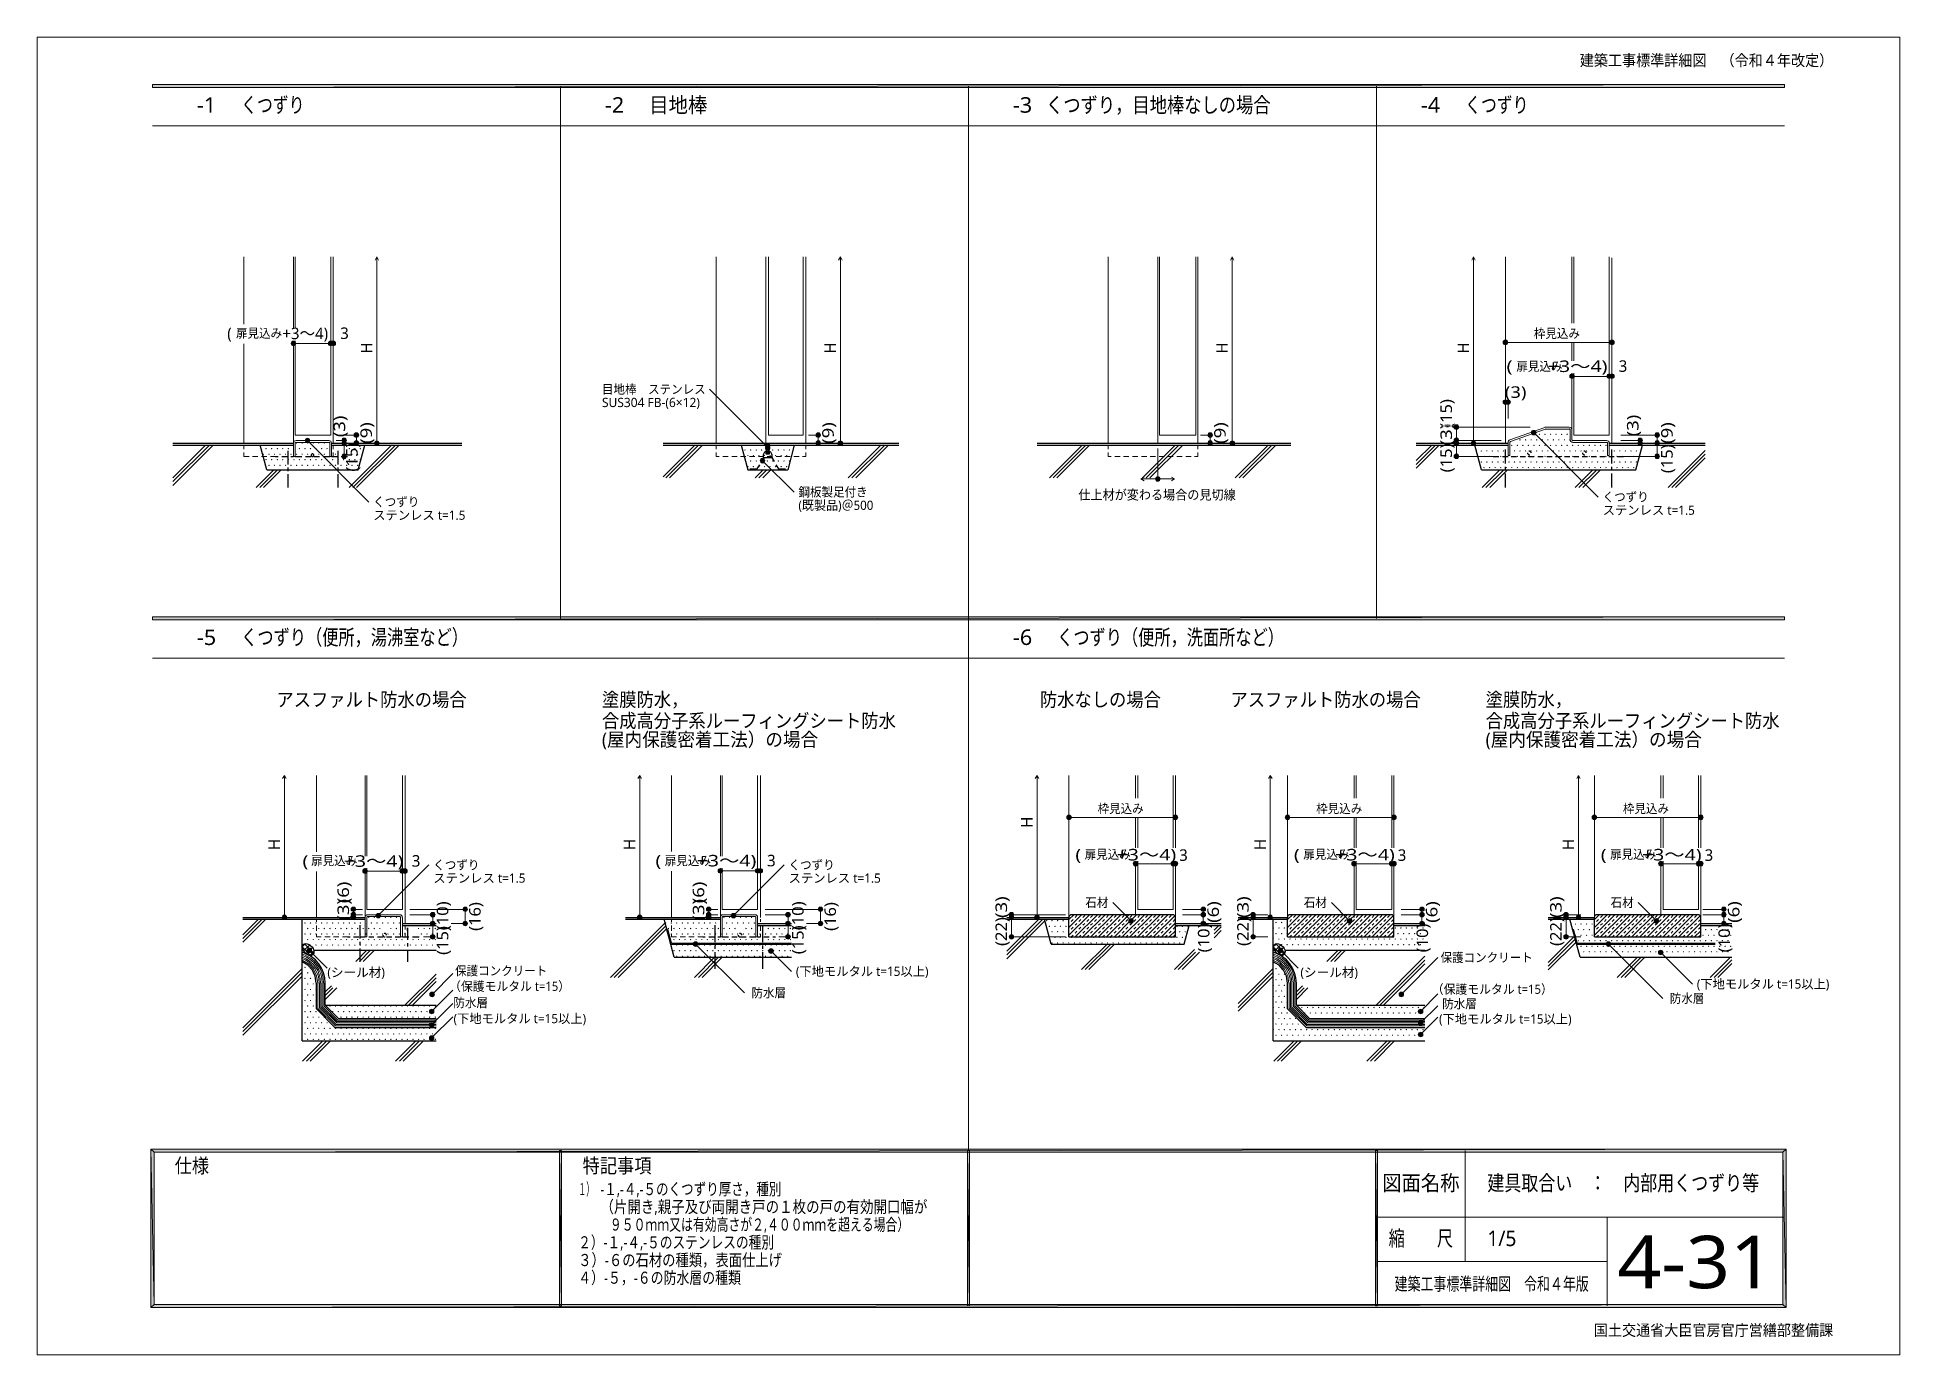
# Model space of a CAD drawing. Header units: millimetres. Extents: x 0 to 420, y 0 to 297.
import ezdxf
from ezdxf.enums import TextEntityAlignment as Align

# ---------------------------------------------------------------- set-up
doc = ezdxf.new("R2010")
doc.units = ezdxf.units.MM
doc.styles.add('kst32b', font='NotoSansJP-Variable.ttf')

msp = doc.modelspace()

# ---------------------------------------------------------------- texts
at = {"style": 'kst32b'}
for s, height, p, p2 in [('建築工事標準詳細図\u3000（令和４年改定）', 2.54, (348.01, 290.49), (405.16, 290.49)), ('-1', 3.491, (36.17, 279.97), (40.54, 279.97)), ('くつずり', 3.491, (46.19, 279.97), (60.45, 279.97)), ('-2', 3.491, (128.19, 279.97), (132.55, 279.97)), ('目地棒', 3.491, (138.18, 279.97), (151.27, 279.97)), ('-3', 3.491, (220.18, 279.97), (224.54, 279.97)), ('くつずり，目地棒なしの場合', 3.4908, (227.67, 279.97), (278.29, 279.97)), ('-4', 3.491, (312.17, 279.97), (316.53, 279.97)), ('くつずり', 3.491, (322.18, 279.97), (336.44, 279.97)), ('(\u3000\u3000\u3000 +3～4)', 2.599, (43.03, 228.92), (65.77, 228.92)), ('扉見込み', 2.079, (45, 229.23), (55.4, 229.23)), ('枠見込み', 2.079, (337.65, 229.19), (348.05, 229.19)), ('(       +3～4)', 2.5989, (331.51, 221.51), (354.25, 221.51)), ('扉見込み', 2.079, (333.71, 221.76), (344.11, 221.76)), ('目地棒\u3000ステンレス', 2.079, (127.53, 216.6), (150.92, 216.6)), ('SUS304 FB-(6×12)', 2.0791, (127.53, 213.61), (149.62, 213.61)), ('(15)', 2.599, (319.19, 208.92), (319.19, 215.41)), ('(3)', 2.599, (331.11, 215.69), (335.98, 215.69)), ('(3)', 2.599, (69.62, 206.82), (69.62, 211.69)), ('(9)', 2.599, (75.65, 205.32), (75.65, 210.19)), ('(9)', 2.599, (179.79, 205.32), (179.79, 210.19)), ('(9)', 2.599, (268.16, 205.32), (268.16, 210.19)), ('(3)', 2.599, (361.25, 207.01), (361.25, 211.88)), ('(9)', 2.599, (368.96, 205.32), (368.96, 210.19)), ('(3)', 2.599, (319.19, 204.98), (319.19, 209.85)), ('(15)', 2.599, (72.43, 199.07), (72.43, 205.57)), ('(15)', 2.599, (319.19, 198.9), (319.19, 205.4)), ('(15)', 2.599, (368.96, 198.71), (368.96, 205.21)), ('くつずり', 2.079, (75.95, 191.22), (86.34, 191.22)), ('鋼板製足付き', 2.079, (171.83, 193.44), (187.42, 193.44)), ('仕上材が変わる場合の見切線', 2.1831, (234.95, 192.76), (270.42, 192.76)), ('くつずり', 2.079, (353.17, 192.34), (363.56, 192.34)), ('ステンレス t=1.5', 2.0791, (75.95, 188.21), (96.74, 188.21)), ('(既製品)＠500', 2.079, (171.83, 190.44), (188.72, 190.44)), ('ステンレス t=1.5', 2.0791, (353.17, 189.34), (373.96, 189.34)), ('くつずり（便所，湯沸室など）', 3.4908, (46.19, 159.98), (97.32, 159.98)), ('くつずり（便所，洗面所など）', 3.4908, (230.17, 159.98), (281.3, 159.98)), ('-5', 3.491, (36.17, 159.98), (40.54, 159.98)), ('-6', 3.491, (220.18, 159.98), (224.54, 159.98)), ('アスファルト防水の場合', 3.1187, (54.12, 146.11), (97.01, 146.11)), ('塗膜防水，', 3.119, (127.53, 146.11), (147.02, 146.11)), ('防水なしの場合', 3.119, (226.27, 146.11), (253.56, 146.11)), ('アスファルト防水の場合', 3.1187, (269.26, 146.11), (312.14, 146.11)), ('塗膜防水，', 3.119, (326.79, 146.11), (346.28, 146.11)), ('合成高分子系ルーフィングシート防水', 3.1187, (127.53, 141.35), (193.8, 141.35)), ('合成高分子系ルーフィングシート防水', 3.1187, (326.79, 141.35), (393.06, 141.35)), ('(屋内保護密着工法）の場合', 3.1187, (127.53, 137.12), (176.26, 137.12)), ('(屋内保護密着工法）の場合', 3.1187, (326.79, 137.12), (375.52, 137.12)), ('枠見込み', 2.079, (239.29, 122.09), (249.68, 122.09)), ('枠見込み', 2.079, (288.57, 122.09), (298.96, 122.09)), ('枠見込み', 2.079, (357.74, 122.09), (368.13, 122.09)), ('(       +3～4)', 2.5989, (234.27, 111.42), (257.01, 111.42)), ('扉見込み', 2.079, (236.37, 111.78), (246.76, 111.78)), ('(       +3～4)', 2.5989, (283.55, 111.42), (306.29, 111.42)), ('扉見込み', 2.079, (285.67, 111.78), (296.06, 111.78)), ('(       +3～4)', 2.5989, (352.74, 111.42), (375.48, 111.42)), ('扉見込み', 2.079, (354.84, 111.78), (365.23, 111.78)), ('(       +3～4)', 2.5989, (60.01, 109.98), (82.75, 109.98)), ('扉見込み', 2.079, (61.95, 110.34), (72.35, 110.34)), ('くつずり', 2.079, (89.49, 109.39), (99.89, 109.39)), ('(       +3～4)', 2.5989, (139.59, 110.07), (162.33, 110.07)), ('扉見込み', 2.079, (141.69, 110.34), (152.09, 110.34)), ('くつずり', 2.079, (169.61, 109.39), (180, 109.39)), ('(6)', 2.599, (70.49, 101.77), (70.49, 106.64)), ('ステンレス t=1.5', 2.0791, (89.49, 106.4), (110.28, 106.4)), ('(6)', 2.599, (150.6, 101.77), (150.6, 106.64)), ('ステンレス t=1.5', 2.0791, (169.61, 106.4), (190.4, 106.4)), ('(3)', 2.599, (70.49, 97.85), (70.49, 102.73)), ('(10)', 2.599, (92.88, 95.69), (92.88, 102.19)), ('(16)', 2.599, (100.18, 95.53), (100.18, 102.02)), ('(3)', 2.599, (150.6, 97.85), (150.6, 102.73)), ('(10)', 2.599, (173, 95.69), (173, 102.19)), ('(16)', 2.599, (180.3, 95.53), (180.3, 102.02)), ('(3)', 2.599, (218.86, 98.45), (218.86, 103.32)), ('石材', 2.079, (236.52, 100.9), (241.71, 100.9)), ('(6)', 2.599, (266.64, 97.35), (266.64, 102.22)), ('(3)', 2.599, (273.35, 98.45), (273.35, 103.32)), ('石材', 2.079, (285.79, 100.9), (290.99, 100.9)), ('(6)', 2.599, (315.91, 97.35), (315.91, 102.22)), ('(3)', 2.599, (343.92, 98.45), (343.92, 103.32)), ('石材', 2.079, (354.97, 100.9), (360.16, 100.9)), ('(6)', 2.599, (384.01, 97.35), (384.01, 102.22)), ('(15)', 2.599, (173, 90.28), (173, 96.77)), ('(22)', 2.599, (218.86, 92.14), (218.86, 98.64)), ('(10)', 2.599, (264.5, 90.7), (264.5, 97.2)), ('(22)', 2.599, (273.35, 92.14), (273.35, 98.64)), ('(10)', 2.599, (313.8, 90.7), (313.8, 97.2)), ('(22)', 2.599, (343.92, 92.14), (343.92, 98.64)), ('(10)', 2.599, (381.87, 90.7), (381.87, 97.2)), ('(15)', 2.599, (92.88, 90.13), (92.88, 96.62)), ('保護コンクリート', 2.079, (316.61, 88.5), (337.4, 88.5)), ('(シール材)', 2.079, (65.6, 85.15), (78.59, 85.15)), ('保護コンクリート', 2.079, (94.4, 85.51), (115.19, 85.51)), ('（保護モルタル t=15）', 2.0791, (93.05, 82.02), (120.34, 82.02)), ('(下地モルタル t=15以上)', 2.0791, (171.26, 85.39), (201.15, 85.39)), ('(シール材)', 2.079, (285.01, 85.15), (298, 85.15)), ('(下地モルタル t=15以上)', 2.0791, (374.4, 82.53), (404.28, 82.53)), ('防水層', 2.079, (94.02, 78.34), (101.82, 78.34)), ('防水層', 2.079, (161.23, 80.54), (169.02, 80.54)), ('（保護モルタル t=15）', 2.0791, (314.64, 81.36), (341.93, 81.36)), ('防水層', 2.079, (316.99, 78.06), (324.79, 78.06)), ('防水層', 2.079, (368.3, 79.31), (376.1, 79.31)), ('(下地モルタル t=15以上)', 2.0791, (94.06, 74.74), (123.95, 74.74)), ('(下地モルタル t=15以上)', 2.0791, (316.27, 74.65), (346.16, 74.65)), ('仕様', 3.273, (31.18, 40.98), (38.94, 40.98)), ('特記事項', 3.273, (123.17, 40.98), (138.69, 40.98)), ('１）', 2.728, (122.17, 35.98), (125.8, 35.98)), ('-１,-４,-５のくつずり厚さ，種別', 2.7278, (127.17, 35.98), (168, 35.98)), ('図面名称', 3.491, (303.45, 36.98), (320.9, 36.98)), ('建具取合い\u3000：\u3000内部用くつずり等', 3.4908, (327.17, 36.98), (388.45, 36.98)), ('（片開き,親子及び両開き戸の１枚の戸の有効開口幅が', 2.7278, (127.17, 31.98), (200.92, 31.98)), ('９５０ｍｍ又は有効高さが２,４００ｍｍを超える場合）', 2.7278, (129.32, 27.98), (196.8, 27.98)), ('２）-１,-４,-５のステンレスの種別', 2.7278, (122.17, 23.98), (166.32, 23.98)), ('縮\u3000\u3000尺', 3.491, (304.91, 24.49), (319.43, 24.49)), ('1/5', 3.491, (327.17, 24.49), (333.72, 24.49)), ('4-31', 11.831, (356.51, 14.99), (391.8, 14.99)), ('３）-６の石材の種類，表面仕上げ', 2.7278, (122.17, 19.98), (168.12, 19.98)), ('４）-５，-６の防水層の種類', 2.7278, (122.17, 16), (158.87, 16)), ('建築工事標準詳細図\u3000令和４年版', 2.919, (306.26, 14.5), (350.04, 14.5)), ('国土交通省大臣官房官庁営繕部整備課', 2.54, (351.18, 4.27), (405.16, 4.27))]:
    msp.add_text(s, height=height, dxfattribs=at).set_placement(p, p2, align=Align.FIT)
for p in [(68.5, 228.96), (356.79, 221.55), (257.68, 111.32), (306.96, 111.32), (376.15, 111.32), (84.65, 110.02), (164.76, 110.09)]:
    msp.add_text('3', height=2.6, dxfattribs=at).set_placement(p)
for p in [(75.76, 225.66), (180.3, 225.66), (268.65, 225.66), (323.05, 225.66), (224.62, 118.77), (54.93, 113.77), (135.04, 113.77), (277.22, 113.77), (346.73, 113.77)]:
    msp.add_text('H', height=2.6, rotation=90, dxfattribs=at).set_placement(p)

# ---------------------------------------------------------------- hatches: boundary and pattern name
h = msp.add_hatch(color=7)
h.paths.add_polyline_path([(394.17, 285.62), (394.17, 286.32), (26.18, 285.62), (394.17, 285.62)])
h.paths.add_polyline_path([(394.17, 286.32), (26.18, 285.62), (26.18, 286.32), (394.17, 286.32)])
h = msp.add_hatch(color=7)
h.paths.add_polyline_path([(57.49, 228.16), (57.45, 227.94), (57.95, 227.94), (57.49, 228.16)])
h.paths.add_polyline_path([(57.45, 227.94), (57.95, 227.94), (57.49, 227.75), (57.45, 227.94)])
h.paths.add_polyline_path([(57.95, 227.94), (57.49, 227.75), (57.59, 227.58), (57.95, 227.94)])
h = msp.add_hatch(color=7)
h.paths.add_polyline_path([(57.95, 228.47), (57.76, 228.43), (57.95, 227.94), (57.95, 228.47)])
h.paths.add_polyline_path([(57.76, 228.43), (57.95, 227.94), (57.59, 228.32), (57.76, 228.43)])
h.paths.add_polyline_path([(57.95, 227.94), (57.59, 228.32), (57.49, 228.16), (57.95, 227.94)])
h = msp.add_hatch(color=7)
h.paths.add_polyline_path([(57.59, 227.58), (57.76, 227.48), (57.95, 227.94), (57.59, 227.58)])
h.paths.add_polyline_path([(57.76, 227.48), (57.95, 227.94), (57.95, 227.44), (57.76, 227.48)])
h.paths.add_polyline_path([(57.95, 227.94), (57.95, 227.44), (58.14, 227.48), (57.95, 227.94)])
for points in [[(58.14, 228.43), (57.95, 228.47), (57.95, 227.94), (58.14, 228.43)], [(66.55, 228.43), (66.36, 228.47), (66.36, 227.94), (66.55, 228.43)], [(67.14, 228.43), (66.95, 228.47), (66.95, 227.94), (67.14, 228.43)], [(331.45, 228.66), (331.24, 228.71), (331.24, 228.2), (331.45, 228.66)], [(355.05, 227.71), (355.24, 227.67), (355.24, 228.2), (355.05, 227.71)], [(346.43, 221.02), (346.24, 221.06), (346.24, 220.56), (346.43, 221.02)], [(354.84, 221.02), (354.65, 221.06), (354.65, 220.56), (354.84, 221.02)], [(355.45, 221.02), (355.24, 221.06), (355.24, 220.56), (355.45, 221.02)], [(331.45, 215.2), (331.24, 215.24), (331.24, 214.74), (331.45, 215.2)], [(332.04, 215.2), (331.85, 215.24), (331.85, 214.74), (332.04, 215.2)], [(60.64, 205.87), (60.75, 205.7), (61.11, 206.06), (60.64, 205.87)], [(69.6, 206.57), (69.38, 206.61), (69.38, 206.1), (69.6, 206.57)], [(69.6, 205.97), (69.38, 206.02), (69.38, 205.51), (69.6, 205.97)], [(72.35, 207.77), (72.16, 207.81), (72.16, 207.31), (72.35, 207.77)], [(72.35, 205.97), (72.16, 206.02), (72.16, 205.51), (72.35, 205.97)], [(176.49, 207.77), (176.3, 207.81), (176.3, 207.31), (176.49, 207.77)], [(176.49, 205.97), (176.3, 206.02), (176.3, 205.51), (176.49, 205.97)], [(264.86, 207.77), (264.65, 207.81), (264.65, 207.31), (264.86, 207.77)], [(264.86, 205.97), (264.65, 206.02), (264.65, 205.51), (264.86, 205.97)], [(320.4, 209.57), (320.19, 209.61), (320.19, 209.11), (320.4, 209.57)], [(320.4, 206.57), (320.19, 206.61), (320.19, 206.1), (320.4, 206.57)], [(320.4, 205.97), (320.19, 206.02), (320.19, 205.51), (320.4, 205.97)], [(334.54, 206.27), (334.52, 206.25), (334.5, 206.23), (334.52, 206.21), (334.54, 206.18), (334.56, 206.21), (334.58, 206.23), (334.56, 206.25), (334.54, 206.27)], [(335.79, 206.27), (335.77, 206.25), (335.75, 206.23), (335.77, 206.21), (335.79, 206.18), (335.81, 206.21), (335.83, 206.23), (335.81, 206.25), (335.79, 206.27)], [(337.04, 206.27), (337.02, 206.25), (336.99, 206.23), (337.02, 206.21), (337.04, 206.18), (337.06, 206.21), (337.08, 206.23), (337.06, 206.25), (337.04, 206.27)], [(337.67, 207.52), (337.65, 207.5), (337.63, 207.48), (337.65, 207.45), (337.67, 207.43), (337.69, 207.45), (337.71, 207.48), (337.69, 207.5), (337.67, 207.52)], [(338.12, 208.05), (338.01, 208.22), (337.65, 207.86), (338.12, 208.05)], [(338.29, 206.27), (338.26, 206.25), (338.24, 206.23), (338.26, 206.21), (338.29, 206.18), (338.31, 206.21), (338.33, 206.23), (338.31, 206.25), (338.29, 206.27)], [(338.92, 207.52), (338.9, 207.5), (338.88, 207.48), (338.9, 207.45), (338.92, 207.43), (338.94, 207.45), (338.96, 207.48), (338.94, 207.5), (338.92, 207.52)], [(339.56, 206.27), (339.53, 206.25), (339.51, 206.23), (339.53, 206.21), (339.56, 206.18), (339.58, 206.21), (339.6, 206.23), (339.58, 206.25), (339.56, 206.27)], [(340.17, 207.52), (340.15, 207.5), (340.13, 207.48), (340.15, 207.45), (340.17, 207.43), (340.19, 207.45), (340.21, 207.48), (340.19, 207.5), (340.17, 207.52)], [(340.8, 206.27), (340.78, 206.25), (340.76, 206.23), (340.78, 206.21), (340.8, 206.18), (340.83, 206.21), (340.85, 206.23), (340.83, 206.25), (340.8, 206.27)], [(341.42, 207.52), (341.4, 207.5), (341.38, 207.48), (341.4, 207.45), (341.42, 207.43), (341.44, 207.45), (341.46, 207.48), (341.44, 207.5), (341.42, 207.52)], [(342.05, 206.27), (342.03, 206.25), (342.01, 206.23), (342.03, 206.21), (342.05, 206.18), (342.07, 206.21), (342.1, 206.23), (342.07, 206.25), (342.05, 206.27)], [(342.67, 207.52), (342.65, 207.5), (342.62, 207.48), (342.65, 207.45), (342.67, 207.43), (342.69, 207.45), (342.71, 207.48), (342.69, 207.5), (342.67, 207.52)], [(343.3, 206.27), (343.28, 206.25), (343.26, 206.23), (343.28, 206.21), (343.3, 206.18), (343.32, 206.21), (343.34, 206.23), (343.32, 206.25), (343.3, 206.27)], [(343.92, 207.52), (343.89, 207.5), (343.87, 207.48), (343.89, 207.45), (343.92, 207.43), (343.94, 207.45), (343.96, 207.48), (343.94, 207.5), (343.92, 207.52)], [(344.55, 206.27), (344.53, 206.25), (344.51, 206.23), (344.53, 206.21), (344.55, 206.18), (344.57, 206.21), (344.59, 206.23), (344.57, 206.25), (344.55, 206.27)], [(345.16, 207.52), (345.14, 207.5), (345.12, 207.48), (345.14, 207.45), (345.16, 207.43), (345.19, 207.45), (345.21, 207.48), (345.19, 207.5), (345.16, 207.52)], [(345.8, 206.27), (345.78, 206.25), (345.76, 206.23), (345.78, 206.21), (345.8, 206.18), (345.82, 206.21), (345.84, 206.23), (345.82, 206.25), (345.8, 206.27)], [(361.8, 206.57), (361.61, 206.61), (361.61, 206.1), (361.8, 206.57)], [(361.8, 205.97), (361.61, 206.02), (361.61, 205.51), (361.8, 205.97)], [(365.65, 207.77), (365.46, 207.81), (365.46, 207.31), (365.65, 207.77)], [(365.65, 205.97), (365.46, 206.02), (365.46, 205.51), (365.65, 205.97)], [(51.18, 203.03), (51.16, 203.01), (51.14, 202.99), (51.16, 202.97), (51.18, 202.95), (51.2, 202.97), (51.22, 202.99), (51.2, 203.01), (51.18, 203.03)], [(51.79, 204.28), (51.77, 204.26), (51.75, 204.24), (51.77, 204.22), (51.79, 204.19), (51.82, 204.22), (51.84, 204.24), (51.82, 204.26), (51.79, 204.28)], [(51.79, 201.78), (51.77, 201.76), (51.75, 201.74), (51.77, 201.72), (51.79, 201.7), (51.82, 201.72), (51.84, 201.74), (51.82, 201.76), (51.79, 201.78)], [(52.43, 203.03), (52.41, 203.01), (52.39, 202.99), (52.41, 202.97), (52.43, 202.95), (52.45, 202.97), (52.47, 202.99), (52.45, 203.01), (52.43, 203.03)], [(53.04, 204.28), (53.02, 204.26), (53, 204.24), (53.02, 204.22), (53.04, 204.19), (53.06, 204.22), (53.09, 204.24), (53.06, 204.26), (53.04, 204.28)], [(53.04, 201.78), (53.02, 201.76), (53, 201.74), (53.02, 201.72), (53.04, 201.7), (53.06, 201.72), (53.09, 201.74), (53.06, 201.76), (53.04, 201.78)], [(53.68, 203.03), (53.66, 203.01), (53.64, 202.99), (53.66, 202.97), (53.68, 202.95), (53.7, 202.97), (53.72, 202.99), (53.7, 203.01), (53.68, 203.03)], [(54.31, 204.28), (54.29, 204.26), (54.27, 204.24), (54.29, 204.22), (54.31, 204.19), (54.33, 204.22), (54.36, 204.24), (54.33, 204.26), (54.31, 204.28)], [(54.31, 201.78), (54.29, 201.76), (54.27, 201.74), (54.29, 201.72), (54.31, 201.7), (54.33, 201.72), (54.36, 201.74), (54.33, 201.76), (54.31, 201.78)], [(54.93, 203.03), (54.91, 203.01), (54.89, 202.99), (54.91, 202.97), (54.93, 202.95), (54.95, 202.97), (54.97, 202.99), (54.95, 203.01), (54.93, 203.03)], [(55.56, 204.28), (55.54, 204.26), (55.52, 204.24), (55.54, 204.22), (55.56, 204.19), (55.58, 204.22), (55.6, 204.24), (55.58, 204.26), (55.56, 204.28)], [(55.56, 201.78), (55.54, 201.76), (55.52, 201.74), (55.54, 201.72), (55.56, 201.7), (55.58, 201.72), (55.6, 201.74), (55.58, 201.76), (55.56, 201.78)], [(56.18, 203.03), (56.16, 203.01), (56.13, 202.99), (56.16, 202.97), (56.18, 202.95), (56.2, 202.97), (56.22, 202.99), (56.2, 203.01), (56.18, 203.03)], [(56.81, 204.28), (56.79, 204.26), (56.77, 204.24), (56.79, 204.22), (56.81, 204.19), (56.83, 204.22), (56.85, 204.24), (56.83, 204.26), (56.81, 204.28)], [(56.81, 201.78), (56.79, 201.76), (56.77, 201.74), (56.79, 201.72), (56.81, 201.7), (56.83, 201.72), (56.85, 201.74), (56.83, 201.76), (56.81, 201.78)], [(57.43, 203.03), (57.4, 203.01), (57.38, 202.99), (57.4, 202.97), (57.43, 202.95), (57.45, 202.97), (57.47, 202.99), (57.45, 203.01), (57.43, 203.03)], [(58.06, 201.78), (58.04, 201.76), (58.02, 201.74), (58.04, 201.72), (58.06, 201.7), (58.08, 201.72), (58.1, 201.74), (58.08, 201.76), (58.06, 201.78)], [(58.67, 205.53), (58.65, 205.51), (58.63, 205.49), (58.65, 205.46), (58.67, 205.44), (58.7, 205.46), (58.72, 205.49), (58.7, 205.51), (58.67, 205.53)], [(58.67, 203.03), (58.65, 203.01), (58.63, 202.99), (58.65, 202.97), (58.67, 202.95), (58.7, 202.97), (58.72, 202.99), (58.7, 203.01), (58.67, 203.03)], [(59.31, 204.28), (59.29, 204.26), (59.27, 204.24), (59.29, 204.22), (59.31, 204.19), (59.33, 204.22), (59.35, 204.24), (59.33, 204.26), (59.31, 204.28)], [(59.31, 201.78), (59.29, 201.76), (59.27, 201.74), (59.29, 201.72), (59.31, 201.7), (59.33, 201.72), (59.35, 201.74), (59.33, 201.76), (59.31, 201.78)], [(59.92, 205.53), (59.9, 205.51), (59.88, 205.49), (59.9, 205.46), (59.92, 205.44), (59.94, 205.46), (59.97, 205.49), (59.94, 205.51), (59.92, 205.53)], [(59.92, 203.03), (59.9, 203.01), (59.88, 202.99), (59.9, 202.97), (59.92, 202.95), (59.94, 202.97), (59.97, 202.99), (59.94, 203.01), (59.92, 203.03)], [(60.56, 204.28), (60.54, 204.26), (60.52, 204.24), (60.54, 204.22), (60.56, 204.19), (60.58, 204.22), (60.6, 204.24), (60.58, 204.26), (60.56, 204.28)], [(60.56, 201.78), (60.54, 201.76), (60.52, 201.74), (60.54, 201.72), (60.56, 201.7), (60.58, 201.72), (60.6, 201.74), (60.58, 201.76), (60.56, 201.78)], [(61.17, 205.53), (61.15, 205.51), (61.13, 205.49), (61.15, 205.46), (61.17, 205.44), (61.19, 205.46), (61.21, 205.49), (61.19, 205.51), (61.17, 205.53)], [(61.17, 203.03), (61.15, 203.01), (61.13, 202.99), (61.15, 202.97), (61.17, 202.95), (61.19, 202.97), (61.21, 202.99), (61.19, 203.01), (61.17, 203.03)], [(61.81, 204.28), (61.79, 204.26), (61.76, 204.24), (61.79, 204.22), (61.81, 204.19), (61.83, 204.22), (61.85, 204.24), (61.83, 204.26), (61.81, 204.28)], [(61.81, 201.78), (61.79, 201.76), (61.76, 201.74), (61.79, 201.72), (61.81, 201.7), (61.83, 201.72), (61.85, 201.74), (61.83, 201.76), (61.81, 201.78)], [(62.42, 205.53), (62.4, 205.51), (62.38, 205.49), (62.4, 205.46), (62.42, 205.44), (62.44, 205.46), (62.46, 205.49), (62.44, 205.51), (62.42, 205.53)], [(63.06, 204.28), (63.03, 204.26), (63.01, 204.24), (63.03, 204.22), (63.06, 204.19), (63.08, 204.22), (63.1, 204.24), (63.08, 204.26), (63.06, 204.28)], [(63.06, 201.78), (63.03, 201.76), (63.01, 201.74), (63.03, 201.72), (63.06, 201.7), (63.08, 201.72), (63.1, 201.74), (63.08, 201.76), (63.06, 201.78)], [(63.67, 205.53), (63.65, 205.51), (63.63, 205.49), (63.65, 205.46), (63.67, 205.44), (63.69, 205.46), (63.71, 205.49), (63.69, 205.51), (63.67, 205.53)], [(63.67, 203.03), (63.65, 203.01), (63.63, 202.99), (63.65, 202.97), (63.67, 202.95), (63.69, 202.97), (63.71, 202.99), (63.69, 203.01), (63.67, 203.03)], [(64.3, 204.28), (64.28, 204.26), (64.26, 204.24), (64.28, 204.22), (64.3, 204.19), (64.33, 204.22), (64.35, 204.24), (64.33, 204.26), (64.3, 204.28)], [(64.3, 201.78), (64.28, 201.76), (64.26, 201.74), (64.28, 201.72), (64.3, 201.7), (64.33, 201.72), (64.35, 201.74), (64.33, 201.76), (64.3, 201.78)], [(64.92, 205.53), (64.9, 205.51), (64.88, 205.49), (64.9, 205.46), (64.92, 205.44), (64.94, 205.46), (64.96, 205.49), (64.94, 205.51), (64.92, 205.53)], [(64.92, 203.03), (64.9, 203.01), (64.88, 202.99), (64.9, 202.97), (64.92, 202.95), (64.94, 202.97), (64.96, 202.99), (64.94, 203.01), (64.92, 203.03)], [(65.55, 204.28), (65.53, 204.26), (65.51, 204.24), (65.53, 204.22), (65.55, 204.19), (65.57, 204.22), (65.6, 204.24), (65.57, 204.26), (65.55, 204.28)], [(65.55, 201.78), (65.53, 201.76), (65.51, 201.74), (65.53, 201.72), (65.55, 201.7), (65.57, 201.72), (65.6, 201.74), (65.57, 201.76), (65.55, 201.78)], [(66.8, 201.78), (66.78, 201.76), (66.76, 201.74), (66.78, 201.72), (66.8, 201.7), (66.82, 201.72), (66.84, 201.74), (66.82, 201.76), (66.8, 201.78)], [(67.44, 203.03), (67.42, 203.01), (67.39, 202.99), (67.42, 202.97), (67.44, 202.95), (67.46, 202.97), (67.48, 202.99), (67.46, 203.01), (67.44, 203.03)], [(68.05, 201.78), (68.03, 201.76), (68.01, 201.74), (68.03, 201.72), (68.05, 201.7), (68.07, 201.72), (68.09, 201.74), (68.07, 201.76), (68.05, 201.78)], [(69.3, 201.78), (69.28, 201.76), (69.26, 201.74), (69.28, 201.72), (69.3, 201.7), (69.32, 201.72), (69.34, 201.74), (69.32, 201.76), (69.3, 201.78)], [(69.6, 202.97), (69.38, 203.01), (69.38, 202.5), (69.6, 202.97)], [(69.93, 203.03), (69.91, 203.01), (69.89, 202.99), (69.91, 202.97), (69.93, 202.95), (69.96, 202.97), (69.98, 202.99), (69.96, 203.01), (69.93, 203.03)], [(70.55, 204.28), (70.53, 204.26), (70.51, 204.24), (70.53, 204.22), (70.55, 204.19), (70.57, 204.22), (70.59, 204.24), (70.57, 204.26), (70.55, 204.28)], [(70.55, 201.78), (70.53, 201.76), (70.51, 201.74), (70.53, 201.72), (70.55, 201.7), (70.57, 201.72), (70.59, 201.74), (70.57, 201.76), (70.55, 201.78)], [(71.18, 203.03), (71.16, 203.01), (71.14, 202.99), (71.16, 202.97), (71.18, 202.95), (71.2, 202.97), (71.23, 202.99), (71.2, 203.01), (71.18, 203.03)], [(71.8, 204.28), (71.78, 204.26), (71.76, 204.24), (71.78, 204.22), (71.8, 204.19), (71.82, 204.22), (71.84, 204.24), (71.82, 204.26), (71.8, 204.28)], [(71.8, 201.78), (71.78, 201.76), (71.76, 201.74), (71.78, 201.72), (71.8, 201.7), (71.82, 201.72), (71.84, 201.74), (71.82, 201.76), (71.8, 201.78)], [(72.43, 203.03), (72.41, 203.01), (72.39, 202.99), (72.41, 202.97), (72.43, 202.95), (72.45, 202.97), (72.47, 202.99), (72.45, 203.01), (72.43, 203.03)], [(73.05, 204.28), (73.02, 204.26), (73, 204.24), (73.02, 204.22), (73.05, 204.19), (73.07, 204.22), (73.09, 204.24), (73.07, 204.26), (73.05, 204.28)], [(73.05, 201.78), (73.02, 201.76), (73, 201.74), (73.02, 201.72), (73.05, 201.7), (73.07, 201.72), (73.09, 201.74), (73.07, 201.76), (73.05, 201.78)], [(76.28, 205.66), (76.24, 205.46), (76.75, 205.46), (76.28, 205.66)], [(159.81, 203.98), (159.79, 203.96), (159.77, 203.94), (159.79, 203.92), (159.81, 203.9), (159.83, 203.92), (159.85, 203.94), (159.83, 203.96), (159.81, 203.98)], [(160.42, 202.73), (160.4, 202.71), (160.38, 202.69), (160.4, 202.67), (160.42, 202.65), (160.44, 202.67), (160.46, 202.69), (160.44, 202.71), (160.42, 202.73)], [(161.06, 203.98), (161.04, 203.96), (161.01, 203.94), (161.04, 203.92), (161.06, 203.9), (161.08, 203.92), (161.1, 203.94), (161.08, 203.96), (161.06, 203.98)], [(161.67, 202.73), (161.65, 202.71), (161.63, 202.69), (161.65, 202.67), (161.67, 202.65), (161.69, 202.67), (161.71, 202.69), (161.69, 202.71), (161.67, 202.73)], [(162.31, 203.98), (162.28, 203.96), (162.26, 203.94), (162.28, 203.92), (162.31, 203.9), (162.33, 203.92), (162.35, 203.94), (162.33, 203.96), (162.31, 203.98)], [(162.92, 202.73), (162.9, 202.71), (162.88, 202.69), (162.9, 202.67), (162.92, 202.65), (162.94, 202.67), (162.96, 202.69), (162.94, 202.71), (162.92, 202.73)], [(163.55, 203.98), (163.53, 203.96), (163.51, 203.94), (163.53, 203.92), (163.55, 203.9), (163.58, 203.92), (163.6, 203.94), (163.58, 203.96), (163.55, 203.98)], [(164.19, 202.73), (164.17, 202.71), (164.15, 202.69), (164.17, 202.67), (164.19, 202.65), (164.21, 202.67), (164.23, 202.69), (164.21, 202.71), (164.19, 202.73)], [(164.42, 204.26), (164.53, 204.09), (164.89, 204.47), (164.42, 204.26)], [(165.44, 202.73), (165.42, 202.71), (165.4, 202.69), (165.42, 202.67), (165.44, 202.65), (165.46, 202.67), (165.48, 202.69), (165.46, 202.71), (165.44, 202.73)], [(166.05, 203.98), (166.03, 203.96), (166.01, 203.94), (166.03, 203.92), (166.05, 203.9), (166.07, 203.92), (166.09, 203.94), (166.07, 203.96), (166.05, 203.98)], [(166.69, 202.73), (166.67, 202.71), (166.65, 202.69), (166.67, 202.67), (166.69, 202.65), (166.71, 202.67), (166.73, 202.69), (166.71, 202.71), (166.69, 202.73)], [(167.3, 203.98), (167.28, 203.96), (167.26, 203.94), (167.28, 203.92), (167.3, 203.9), (167.32, 203.92), (167.34, 203.94), (167.32, 203.96), (167.3, 203.98)], [(167.94, 202.73), (167.92, 202.71), (167.89, 202.69), (167.92, 202.67), (167.94, 202.65), (167.96, 202.67), (167.98, 202.69), (167.96, 202.71), (167.94, 202.73)], [(168.55, 203.98), (168.53, 203.96), (168.51, 203.94), (168.53, 203.92), (168.55, 203.9), (168.57, 203.92), (168.59, 203.94), (168.57, 203.96), (168.55, 203.98)], [(169.19, 202.73), (169.16, 202.71), (169.14, 202.69), (169.16, 202.67), (169.19, 202.65), (169.21, 202.67), (169.23, 202.69), (169.21, 202.71), (169.19, 202.73)], [(169.8, 203.98), (169.78, 203.96), (169.76, 203.94), (169.78, 203.92), (169.8, 203.9), (169.82, 203.92), (169.84, 203.94), (169.82, 203.96), (169.8, 203.98)], [(180.81, 205.66), (180.78, 205.46), (181.29, 205.46), (180.81, 205.66)], [(269.18, 205.66), (269.13, 205.46), (269.66, 205.46), (269.18, 205.66)], [(320.4, 202.97), (320.19, 203.01), (320.19, 202.5), (320.4, 202.97)], [(323.57, 205.66), (323.53, 205.46), (324.04, 205.46), (323.57, 205.66)], [(325.16, 205.02), (325.14, 205), (325.12, 204.98), (325.14, 204.96), (325.16, 204.94), (325.18, 204.96), (325.2, 204.98), (325.18, 205), (325.16, 205.02)], [(325.16, 202.52), (325.14, 202.5), (325.12, 202.48), (325.14, 202.46), (325.16, 202.44), (325.18, 202.46), (325.2, 202.48), (325.18, 202.5), (325.16, 202.52)], [(325.8, 203.77), (325.78, 203.75), (325.76, 203.73), (325.78, 203.71), (325.8, 203.69), (325.82, 203.71), (325.84, 203.73), (325.82, 203.75), (325.8, 203.77)], [(326.41, 205.02), (326.39, 205), (326.37, 204.98), (326.39, 204.96), (326.41, 204.94), (326.43, 204.96), (326.45, 204.98), (326.43, 205), (326.41, 205.02)], [(326.41, 202.52), (326.39, 202.5), (326.37, 202.48), (326.39, 202.46), (326.41, 202.44), (326.43, 202.46), (326.45, 202.48), (326.43, 202.5), (326.41, 202.52)], [(327.05, 203.77), (327.02, 203.75), (327, 203.73), (327.02, 203.71), (327.05, 203.69), (327.07, 203.71), (327.09, 203.73), (327.07, 203.75), (327.05, 203.77)], [(327.68, 205.02), (327.66, 205), (327.64, 204.98), (327.66, 204.96), (327.68, 204.94), (327.7, 204.96), (327.72, 204.98), (327.7, 205), (327.68, 205.02)], [(327.68, 202.52), (327.66, 202.5), (327.64, 202.48), (327.66, 202.46), (327.68, 202.44), (327.7, 202.46), (327.72, 202.48), (327.7, 202.5), (327.68, 202.52)], [(328.29, 203.77), (328.27, 203.75), (328.25, 203.73), (328.27, 203.71), (328.29, 203.69), (328.32, 203.71), (328.34, 203.73), (328.32, 203.75), (328.29, 203.77)], [(328.93, 205.02), (328.91, 205), (328.89, 204.98), (328.91, 204.96), (328.93, 204.94), (328.95, 204.96), (328.97, 204.98), (328.95, 205), (328.93, 205.02)], [(328.93, 202.52), (328.91, 202.5), (328.89, 202.48), (328.91, 202.46), (328.93, 202.44), (328.95, 202.46), (328.97, 202.48), (328.95, 202.5), (328.93, 202.52)], [(329.54, 203.77), (329.52, 203.75), (329.5, 203.73), (329.52, 203.71), (329.54, 203.69), (329.57, 203.71), (329.59, 203.73), (329.57, 203.75), (329.54, 203.77)], [(330.18, 205.02), (330.16, 205), (330.14, 204.98), (330.16, 204.96), (330.18, 204.94), (330.2, 204.96), (330.22, 204.98), (330.2, 205), (330.18, 205.02)], [(330.18, 202.52), (330.16, 202.5), (330.14, 202.48), (330.16, 202.46), (330.18, 202.44), (330.2, 202.46), (330.22, 202.48), (330.2, 202.5), (330.18, 202.52)], [(330.79, 203.77), (330.77, 203.75), (330.75, 203.73), (330.77, 203.71), (330.79, 203.69), (330.81, 203.71), (330.83, 203.73), (330.81, 203.75), (330.79, 203.77)], [(331.43, 205.02), (331.41, 205), (331.39, 204.98), (331.41, 204.96), (331.43, 204.94), (331.45, 204.96), (331.47, 204.98), (331.45, 205), (331.43, 205.02)], [(331.43, 202.52), (331.41, 202.5), (331.39, 202.48), (331.41, 202.46), (331.43, 202.44), (331.45, 202.46), (331.47, 202.48), (331.45, 202.5), (331.43, 202.52)], [(332.68, 205.02), (332.66, 205), (332.63, 204.98), (332.66, 204.96), (332.68, 204.94), (332.7, 204.96), (332.72, 204.98), (332.7, 205), (332.68, 205.02)], [(332.68, 202.52), (332.66, 202.5), (332.63, 202.48), (332.66, 202.46), (332.68, 202.44), (332.7, 202.46), (332.72, 202.48), (332.7, 202.5), (332.68, 202.52)], [(333.29, 203.77), (333.27, 203.75), (333.25, 203.73), (333.27, 203.71), (333.29, 203.69), (333.31, 203.71), (333.33, 203.73), (333.31, 203.75), (333.29, 203.77)], [(333.93, 205.02), (333.9, 205), (333.88, 204.98), (333.9, 204.96), (333.93, 204.94), (333.95, 204.96), (333.97, 204.98), (333.95, 205), (333.93, 205.02)], [(333.93, 202.52), (333.9, 202.5), (333.88, 202.48), (333.9, 202.46), (333.93, 202.44), (333.95, 202.46), (333.97, 202.48), (333.95, 202.5), (333.93, 202.52)], [(334.54, 203.77), (334.52, 203.75), (334.5, 203.73), (334.52, 203.71), (334.54, 203.69), (334.56, 203.71), (334.58, 203.73), (334.56, 203.75), (334.54, 203.77)], [(335.17, 205.02), (335.15, 205), (335.13, 204.98), (335.15, 204.96), (335.17, 204.94), (335.2, 204.96), (335.22, 204.98), (335.2, 205), (335.17, 205.02)], [(335.17, 202.52), (335.15, 202.5), (335.13, 202.48), (335.15, 202.46), (335.17, 202.44), (335.2, 202.46), (335.22, 202.48), (335.2, 202.5), (335.17, 202.52)], [(335.79, 203.77), (335.77, 203.75), (335.75, 203.73), (335.77, 203.71), (335.79, 203.69), (335.81, 203.71), (335.83, 203.73), (335.81, 203.75), (335.79, 203.77)], [(336.42, 205.02), (336.4, 205), (336.38, 204.98), (336.4, 204.96), (336.42, 204.94), (336.44, 204.96), (336.47, 204.98), (336.44, 205), (336.42, 205.02)], [(336.42, 202.52), (336.4, 202.5), (336.38, 202.48), (336.4, 202.46), (336.42, 202.44), (336.44, 202.46), (336.47, 202.48), (336.44, 202.5), (336.42, 202.52)], [(337.04, 203.77), (337.02, 203.75), (336.99, 203.73), (337.02, 203.71), (337.04, 203.69), (337.06, 203.71), (337.08, 203.73), (337.06, 203.75), (337.04, 203.77)], [(337.67, 205.02), (337.65, 205), (337.63, 204.98), (337.65, 204.96), (337.67, 204.94), (337.69, 204.96), (337.71, 204.98), (337.69, 205), (337.67, 205.02)], [(337.67, 202.52), (337.65, 202.5), (337.63, 202.48), (337.65, 202.46), (337.67, 202.44), (337.69, 202.46), (337.71, 202.48), (337.69, 202.5), (337.67, 202.52)], [(338.29, 203.77), (338.26, 203.75), (338.24, 203.73), (338.26, 203.71), (338.29, 203.69), (338.31, 203.71), (338.33, 203.73), (338.31, 203.75), (338.29, 203.77)], [(338.92, 205.02), (338.9, 205), (338.88, 204.98), (338.9, 204.96), (338.92, 204.94), (338.94, 204.96), (338.96, 204.98), (338.94, 205), (338.92, 205.02)], [(338.92, 202.52), (338.9, 202.5), (338.88, 202.48), (338.9, 202.46), (338.92, 202.44), (338.94, 202.46), (338.96, 202.48), (338.94, 202.5), (338.92, 202.52)], [(339.56, 203.77), (339.53, 203.75), (339.51, 203.73), (339.53, 203.71), (339.56, 203.69), (339.58, 203.71), (339.6, 203.73), (339.58, 203.75), (339.56, 203.77)], [(340.17, 205.02), (340.15, 205), (340.13, 204.98), (340.15, 204.96), (340.17, 204.94), (340.19, 204.96), (340.21, 204.98), (340.19, 205), (340.17, 205.02)], [(340.17, 202.52), (340.15, 202.5), (340.13, 202.48), (340.15, 202.46), (340.17, 202.44), (340.19, 202.46), (340.21, 202.48), (340.19, 202.5), (340.17, 202.52)], [(340.8, 203.77), (340.78, 203.75), (340.76, 203.73), (340.78, 203.71), (340.8, 203.69), (340.83, 203.71), (340.85, 203.73), (340.83, 203.75), (340.8, 203.77)], [(341.42, 205.02), (341.4, 205), (341.38, 204.98), (341.4, 204.96), (341.42, 204.94), (341.44, 204.96), (341.46, 204.98), (341.44, 205), (341.42, 205.02)], [(341.42, 202.52), (341.4, 202.5), (341.38, 202.48), (341.4, 202.46), (341.42, 202.44), (341.44, 202.46), (341.46, 202.48), (341.44, 202.5), (341.42, 202.52)], [(342.05, 203.77), (342.03, 203.75), (342.01, 203.73), (342.03, 203.71), (342.05, 203.69), (342.07, 203.71), (342.1, 203.73), (342.07, 203.75), (342.05, 203.77)], [(342.67, 205.02), (342.65, 205), (342.62, 204.98), (342.65, 204.96), (342.67, 204.94), (342.69, 204.96), (342.71, 204.98), (342.69, 205), (342.67, 205.02)], [(342.67, 202.52), (342.65, 202.5), (342.62, 202.48), (342.65, 202.46), (342.67, 202.44), (342.69, 202.46), (342.71, 202.48), (342.69, 202.5), (342.67, 202.52)], [(343.3, 203.77), (343.28, 203.75), (343.26, 203.73), (343.28, 203.71), (343.3, 203.69), (343.32, 203.71), (343.34, 203.73), (343.32, 203.75), (343.3, 203.77)], [(343.92, 205.02), (343.89, 205), (343.87, 204.98), (343.89, 204.96), (343.92, 204.94), (343.94, 204.96), (343.96, 204.98), (343.94, 205), (343.92, 205.02)], [(343.92, 202.52), (343.89, 202.5), (343.87, 202.48), (343.89, 202.46), (343.92, 202.44), (343.94, 202.46), (343.96, 202.48), (343.94, 202.5), (343.92, 202.52)], [(344.55, 203.77), (344.53, 203.75), (344.51, 203.73), (344.53, 203.71), (344.55, 203.69), (344.57, 203.71), (344.59, 203.73), (344.57, 203.75), (344.55, 203.77)], [(345.16, 205.02), (345.14, 205), (345.12, 204.98), (345.14, 204.96), (345.16, 204.94), (345.19, 204.96), (345.21, 204.98), (345.19, 205), (345.16, 205.02)], [(345.16, 202.52), (345.14, 202.5), (345.12, 202.48), (345.14, 202.46), (345.16, 202.44), (345.19, 202.46), (345.21, 202.48), (345.19, 202.5), (345.16, 202.52)], [(345.8, 203.77), (345.78, 203.75), (345.76, 203.73), (345.78, 203.71), (345.8, 203.69), (345.82, 203.71), (345.84, 203.73), (345.82, 203.75), (345.8, 203.77)], [(346.41, 205.02), (346.39, 205), (346.37, 204.98), (346.39, 204.96), (346.41, 204.94), (346.43, 204.96), (346.46, 204.98), (346.43, 205), (346.41, 205.02)], [(346.41, 202.52), (346.39, 202.5), (346.37, 202.48), (346.39, 202.46), (346.41, 202.44), (346.43, 202.46), (346.46, 202.48), (346.43, 202.5), (346.41, 202.52)], [(347.05, 203.77), (347.03, 203.75), (347.01, 203.73), (347.03, 203.71), (347.05, 203.69), (347.07, 203.71), (347.09, 203.73), (347.07, 203.75), (347.05, 203.77)], [(347.66, 205.02), (347.64, 205), (347.62, 204.98), (347.64, 204.96), (347.66, 204.94), (347.68, 204.96), (347.7, 204.98), (347.68, 205), (347.66, 205.02)], [(347.66, 202.52), (347.64, 202.5), (347.62, 202.48), (347.64, 202.46), (347.66, 202.44), (347.68, 202.46), (347.7, 202.48), (347.68, 202.5), (347.66, 202.52)], [(348.3, 203.77), (348.28, 203.75), (348.26, 203.73), (348.28, 203.71), (348.3, 203.69), (348.32, 203.71), (348.34, 203.73), (348.32, 203.75), (348.3, 203.77)], [(348.91, 205.02), (348.89, 205), (348.87, 204.98), (348.89, 204.96), (348.91, 204.94), (348.93, 204.96), (348.95, 204.98), (348.93, 205), (348.91, 205.02)], [(348.91, 202.52), (348.89, 202.5), (348.87, 202.48), (348.89, 202.46), (348.91, 202.44), (348.93, 202.46), (348.95, 202.48), (348.93, 202.5), (348.91, 202.52)], [(349.55, 203.77), (349.53, 203.75), (349.5, 203.73), (349.53, 203.71), (349.55, 203.69), (349.57, 203.71), (349.59, 203.73), (349.57, 203.75), (349.55, 203.77)], [(350.16, 205.02), (350.14, 205), (350.12, 204.98), (350.14, 204.96), (350.16, 204.94), (350.18, 204.96), (350.2, 204.98), (350.18, 205), (350.16, 205.02)], [(350.16, 202.52), (350.14, 202.5), (350.12, 202.48), (350.14, 202.46), (350.16, 202.44), (350.18, 202.46), (350.2, 202.48), (350.18, 202.5), (350.16, 202.52)], [(350.8, 203.77), (350.77, 203.75), (350.75, 203.73), (350.77, 203.71), (350.8, 203.69), (350.82, 203.71), (350.84, 203.73), (350.82, 203.75), (350.8, 203.77)], [(351.43, 205.02), (351.41, 205), (351.39, 204.98), (351.41, 204.96), (351.43, 204.94), (351.45, 204.96), (351.47, 204.98), (351.45, 205), (351.43, 205.02)], [(351.43, 202.52), (351.41, 202.5), (351.39, 202.48), (351.41, 202.46), (351.43, 202.44), (351.45, 202.46), (351.47, 202.48), (351.45, 202.5), (351.43, 202.52)], [(352.04, 203.77), (352.02, 203.75), (352, 203.73), (352.02, 203.71), (352.04, 203.69), (352.07, 203.71), (352.09, 203.73), (352.07, 203.75), (352.04, 203.77)], [(352.68, 205.02), (352.66, 205), (352.64, 204.98), (352.66, 204.96), (352.68, 204.94), (352.7, 204.96), (352.72, 204.98), (352.7, 205), (352.68, 205.02)], [(352.68, 202.52), (352.66, 202.5), (352.64, 202.48), (352.66, 202.46), (352.68, 202.44), (352.7, 202.46), (352.72, 202.48), (352.7, 202.5), (352.68, 202.52)], [(353.29, 203.77), (353.27, 203.75), (353.25, 203.73), (353.27, 203.71), (353.29, 203.69), (353.31, 203.71), (353.34, 203.73), (353.31, 203.75), (353.29, 203.77)], [(353.93, 205.02), (353.91, 205), (353.89, 204.98), (353.91, 204.96), (353.93, 204.94), (353.95, 204.96), (353.97, 204.98), (353.95, 205), (353.93, 205.02)], [(353.93, 202.52), (353.91, 202.5), (353.89, 202.48), (353.91, 202.46), (353.93, 202.44), (353.95, 202.46), (353.97, 202.48), (353.95, 202.5), (353.93, 202.52)], [(355.18, 202.52), (355.16, 202.5), (355.13, 202.48), (355.16, 202.46), (355.18, 202.44), (355.2, 202.46), (355.22, 202.48), (355.2, 202.5), (355.18, 202.52)], [(355.79, 203.77), (355.77, 203.75), (355.75, 203.73), (355.77, 203.71), (355.79, 203.69), (355.81, 203.71), (355.83, 203.73), (355.81, 203.75), (355.79, 203.77)], [(356.43, 202.52), (356.4, 202.5), (356.38, 202.48), (356.4, 202.46), (356.43, 202.44), (356.45, 202.46), (356.47, 202.48), (356.45, 202.5), (356.43, 202.52)], [(357.04, 203.77), (357.02, 203.75), (357, 203.73), (357.02, 203.71), (357.04, 203.69), (357.06, 203.71), (357.08, 203.73), (357.06, 203.75), (357.04, 203.77)], [(357.67, 202.52), (357.65, 202.5), (357.63, 202.48), (357.65, 202.46), (357.67, 202.44), (357.7, 202.46), (357.72, 202.48), (357.7, 202.5), (357.67, 202.52)], [(358.29, 203.77), (358.27, 203.75), (358.25, 203.73), (358.27, 203.71), (358.29, 203.69), (358.31, 203.71), (358.33, 203.73), (358.31, 203.75), (358.29, 203.77)], [(358.92, 202.52), (358.9, 202.5), (358.88, 202.48), (358.9, 202.46), (358.92, 202.44), (358.94, 202.46), (358.97, 202.48), (358.94, 202.5), (358.92, 202.52)], [(359.54, 203.77), (359.52, 203.75), (359.49, 203.73), (359.52, 203.71), (359.54, 203.69), (359.56, 203.71), (359.58, 203.73), (359.56, 203.75), (359.54, 203.77)], [(360.17, 202.52), (360.15, 202.5), (360.13, 202.48), (360.15, 202.46), (360.17, 202.44), (360.19, 202.46), (360.21, 202.48), (360.19, 202.5), (360.17, 202.52)], [(360.79, 203.77), (360.76, 203.75), (360.74, 203.73), (360.76, 203.71), (360.79, 203.69), (360.81, 203.71), (360.83, 203.73), (360.81, 203.75), (360.79, 203.77)], [(361.42, 202.52), (361.4, 202.5), (361.38, 202.48), (361.4, 202.46), (361.42, 202.44), (361.44, 202.46), (361.46, 202.48), (361.44, 202.5), (361.42, 202.52)], [(365.65, 202.97), (365.46, 203.01), (365.46, 202.5), (365.65, 202.97)], [(52.43, 200.53), (52.41, 200.51), (52.39, 200.49), (52.41, 200.47), (52.43, 200.45), (52.45, 200.47), (52.47, 200.49), (52.45, 200.51), (52.43, 200.53)], [(53.68, 200.53), (53.66, 200.51), (53.64, 200.49), (53.66, 200.47), (53.68, 200.45), (53.7, 200.47), (53.72, 200.49), (53.7, 200.51), (53.68, 200.53)], [(54.93, 200.53), (54.91, 200.51), (54.89, 200.49), (54.91, 200.47), (54.93, 200.45), (54.95, 200.47), (54.97, 200.49), (54.95, 200.51), (54.93, 200.53)], [(56.18, 200.53), (56.16, 200.51), (56.13, 200.49), (56.16, 200.47), (56.18, 200.45), (56.2, 200.47), (56.22, 200.49), (56.2, 200.51), (56.18, 200.53)], [(57.43, 200.53), (57.4, 200.51), (57.38, 200.49), (57.4, 200.47), (57.43, 200.45), (57.45, 200.47), (57.47, 200.49), (57.45, 200.51), (57.43, 200.53)], [(58.67, 200.53), (58.65, 200.51), (58.63, 200.49), (58.65, 200.47), (58.67, 200.45), (58.7, 200.47), (58.72, 200.49), (58.7, 200.51), (58.67, 200.53)], [(59.92, 200.53), (59.9, 200.51), (59.88, 200.49), (59.9, 200.47), (59.92, 200.45), (59.94, 200.47), (59.97, 200.49), (59.94, 200.51), (59.92, 200.53)], [(61.17, 200.53), (61.15, 200.51), (61.13, 200.49), (61.15, 200.47), (61.17, 200.45), (61.19, 200.47), (61.21, 200.49), (61.19, 200.51), (61.17, 200.53)], [(62.42, 200.53), (62.4, 200.51), (62.38, 200.49), (62.4, 200.47), (62.42, 200.45), (62.44, 200.47), (62.46, 200.49), (62.44, 200.51), (62.42, 200.53)], [(63.67, 200.53), (63.65, 200.51), (63.63, 200.49), (63.65, 200.47), (63.67, 200.45), (63.69, 200.47), (63.71, 200.49), (63.69, 200.51), (63.67, 200.53)], [(64.92, 200.53), (64.9, 200.51), (64.88, 200.49), (64.9, 200.47), (64.92, 200.45), (64.94, 200.47), (64.96, 200.49), (64.94, 200.51), (64.92, 200.53)], [(66.19, 200.53), (66.17, 200.51), (66.15, 200.49), (66.17, 200.47), (66.19, 200.45), (66.21, 200.47), (66.23, 200.49), (66.21, 200.51), (66.19, 200.53)], [(67.44, 200.53), (67.42, 200.51), (67.39, 200.49), (67.42, 200.47), (67.44, 200.45), (67.46, 200.47), (67.48, 200.49), (67.46, 200.51), (67.44, 200.53)], [(68.69, 200.53), (68.66, 200.51), (68.64, 200.49), (68.66, 200.47), (68.69, 200.45), (68.71, 200.47), (68.73, 200.49), (68.71, 200.51), (68.69, 200.53)], [(69.93, 200.53), (69.91, 200.51), (69.89, 200.49), (69.91, 200.47), (69.93, 200.45), (69.96, 200.47), (69.98, 200.49), (69.96, 200.51), (69.93, 200.53)], [(71.18, 200.53), (71.16, 200.51), (71.14, 200.49), (71.16, 200.47), (71.18, 200.45), (71.2, 200.47), (71.23, 200.49), (71.2, 200.51), (71.18, 200.53)], [(72.43, 200.53), (72.41, 200.51), (72.39, 200.49), (72.41, 200.47), (72.43, 200.45), (72.45, 200.47), (72.47, 200.49), (72.45, 200.51), (72.43, 200.53)], [(160.42, 200.24), (160.4, 200.22), (160.38, 200.19), (160.4, 200.17), (160.42, 200.15), (160.44, 200.17), (160.46, 200.19), (160.44, 200.22), (160.42, 200.24)], [(161.06, 201.49), (161.04, 201.46), (161.01, 201.44), (161.04, 201.42), (161.06, 201.4), (161.08, 201.42), (161.1, 201.44), (161.08, 201.46), (161.06, 201.49)], [(161.67, 200.24), (161.65, 200.22), (161.63, 200.19), (161.65, 200.17), (161.67, 200.15), (161.69, 200.17), (161.71, 200.19), (161.69, 200.22), (161.67, 200.24)], [(162.31, 201.49), (162.28, 201.46), (162.26, 201.44), (162.28, 201.42), (162.31, 201.4), (162.33, 201.42), (162.35, 201.44), (162.33, 201.46), (162.31, 201.49)], [(162.92, 200.24), (162.9, 200.22), (162.88, 200.19), (162.9, 200.17), (162.92, 200.15), (162.94, 200.17), (162.96, 200.19), (162.94, 200.22), (162.92, 200.24)], [(163.26, 201.32), (163.36, 201.17), (163.72, 201.53), (163.26, 201.32)], [(163.55, 201.49), (163.53, 201.46), (163.51, 201.44), (163.53, 201.42), (163.55, 201.4), (163.58, 201.42), (163.6, 201.44), (163.58, 201.46), (163.55, 201.49)], [(164.19, 200.24), (164.17, 200.22), (164.15, 200.19), (164.17, 200.17), (164.19, 200.15), (164.21, 200.17), (164.23, 200.19), (164.21, 200.22), (164.19, 200.24)], [(164.8, 201.49), (164.78, 201.46), (164.76, 201.44), (164.78, 201.42), (164.8, 201.4), (164.82, 201.42), (164.85, 201.44), (164.82, 201.46), (164.8, 201.49)], [(165.44, 200.24), (165.42, 200.22), (165.4, 200.19), (165.42, 200.17), (165.44, 200.15), (165.46, 200.17), (165.48, 200.19), (165.46, 200.22), (165.44, 200.24)], [(166.05, 201.49), (166.03, 201.46), (166.01, 201.44), (166.03, 201.42), (166.05, 201.4), (166.07, 201.42), (166.09, 201.44), (166.07, 201.46), (166.05, 201.49)], [(166.69, 200.24), (166.67, 200.22), (166.65, 200.19), (166.67, 200.17), (166.69, 200.15), (166.71, 200.17), (166.73, 200.19), (166.71, 200.22), (166.69, 200.24)], [(167.3, 201.49), (167.28, 201.46), (167.26, 201.44), (167.28, 201.42), (167.3, 201.4), (167.32, 201.42), (167.34, 201.44), (167.32, 201.46), (167.3, 201.49)], [(167.94, 200.24), (167.92, 200.22), (167.89, 200.19), (167.92, 200.17), (167.94, 200.15), (167.96, 200.17), (167.98, 200.19), (167.96, 200.22), (167.94, 200.24)], [(168.55, 201.49), (168.53, 201.46), (168.51, 201.44), (168.53, 201.42), (168.55, 201.4), (168.57, 201.42), (168.59, 201.44), (168.57, 201.46), (168.55, 201.49)], [(169.19, 200.24), (169.16, 200.22), (169.14, 200.19), (169.16, 200.17), (169.19, 200.15), (169.21, 200.17), (169.23, 200.19), (169.21, 200.22), (169.19, 200.24)], [(169.8, 201.49), (169.78, 201.46), (169.76, 201.44), (169.78, 201.42), (169.8, 201.4), (169.82, 201.42), (169.84, 201.44), (169.82, 201.46), (169.8, 201.49)], [(252.39, 197.61), (252.35, 197.42), (252.86, 197.42), (252.39, 197.61)], [(325.8, 201.27), (325.78, 201.25), (325.76, 201.23), (325.78, 201.21), (325.8, 201.19), (325.82, 201.21), (325.84, 201.23), (325.82, 201.25), (325.8, 201.27)], [(326.41, 200.02), (326.39, 200), (326.37, 199.98), (326.39, 199.96), (326.41, 199.94), (326.43, 199.96), (326.45, 199.98), (326.43, 200), (326.41, 200.02)], [(327.05, 201.27), (327.02, 201.25), (327, 201.23), (327.02, 201.21), (327.05, 201.19), (327.07, 201.21), (327.09, 201.23), (327.07, 201.25), (327.05, 201.27)], [(327.68, 200.02), (327.66, 200), (327.64, 199.98), (327.66, 199.96), (327.68, 199.94), (327.7, 199.96), (327.72, 199.98), (327.7, 200), (327.68, 200.02)], [(328.29, 201.27), (328.27, 201.25), (328.25, 201.23), (328.27, 201.21), (328.29, 201.19), (328.32, 201.21), (328.34, 201.23), (328.32, 201.25), (328.29, 201.27)], [(328.93, 200.02), (328.91, 200), (328.89, 199.98), (328.91, 199.96), (328.93, 199.94), (328.95, 199.96), (328.97, 199.98), (328.95, 200), (328.93, 200.02)], [(329.54, 201.27), (329.52, 201.25), (329.5, 201.23), (329.52, 201.21), (329.54, 201.19), (329.57, 201.21), (329.59, 201.23), (329.57, 201.25), (329.54, 201.27)], [(330.18, 200.02), (330.16, 200), (330.14, 199.98), (330.16, 199.96), (330.18, 199.94), (330.2, 199.96), (330.22, 199.98), (330.2, 200), (330.18, 200.02)], [(330.79, 201.27), (330.77, 201.25), (330.75, 201.23), (330.77, 201.21), (330.79, 201.19), (330.81, 201.21), (330.83, 201.23), (330.81, 201.25), (330.79, 201.27)], [(331.43, 200.02), (331.41, 200), (331.39, 199.98), (331.41, 199.96), (331.43, 199.94), (331.45, 199.96), (331.47, 199.98), (331.45, 200), (331.43, 200.02)], [(332.04, 201.27), (332.02, 201.25), (332, 201.23), (332.02, 201.21), (332.04, 201.19), (332.06, 201.21), (332.08, 201.23), (332.06, 201.25), (332.04, 201.27)], [(332.68, 200.02), (332.66, 200), (332.63, 199.98), (332.66, 199.96), (332.68, 199.94), (332.7, 199.96), (332.72, 199.98), (332.7, 200), (332.68, 200.02)], [(333.29, 201.27), (333.27, 201.25), (333.25, 201.23), (333.27, 201.21), (333.29, 201.19), (333.31, 201.21), (333.33, 201.23), (333.31, 201.25), (333.29, 201.27)], [(333.93, 200.02), (333.9, 200), (333.88, 199.98), (333.9, 199.96), (333.93, 199.94), (333.95, 199.96), (333.97, 199.98), (333.95, 200), (333.93, 200.02)], [(334.54, 201.27), (334.52, 201.25), (334.5, 201.23), (334.52, 201.21), (334.54, 201.19), (334.56, 201.21), (334.58, 201.23), (334.56, 201.25), (334.54, 201.27)], [(335.17, 200.02), (335.15, 200), (335.13, 199.98), (335.15, 199.96), (335.17, 199.94), (335.2, 199.96), (335.22, 199.98), (335.2, 200), (335.17, 200.02)], [(335.79, 201.27), (335.77, 201.25), (335.75, 201.23), (335.77, 201.21), (335.79, 201.19), (335.81, 201.21), (335.83, 201.23), (335.81, 201.25), (335.79, 201.27)], [(336.42, 200.02), (336.4, 200), (336.38, 199.98), (336.4, 199.96), (336.42, 199.94), (336.44, 199.96), (336.47, 199.98), (336.44, 200), (336.42, 200.02)], [(337.04, 201.27), (337.02, 201.25), (336.99, 201.23), (337.02, 201.21), (337.04, 201.19), (337.06, 201.21), (337.08, 201.23), (337.06, 201.25), (337.04, 201.27)], [(337.67, 200.02), (337.65, 200), (337.63, 199.98), (337.65, 199.96), (337.67, 199.94), (337.69, 199.96), (337.71, 199.98), (337.69, 200), (337.67, 200.02)], [(338.29, 201.27), (338.26, 201.25), (338.24, 201.23), (338.26, 201.21), (338.29, 201.19), (338.31, 201.21), (338.33, 201.23), (338.31, 201.25), (338.29, 201.27)], [(338.92, 200.02), (338.9, 200), (338.88, 199.98), (338.9, 199.96), (338.92, 199.94), (338.94, 199.96), (338.96, 199.98), (338.94, 200), (338.92, 200.02)], [(339.56, 201.27), (339.53, 201.25), (339.51, 201.23), (339.53, 201.21), (339.56, 201.19), (339.58, 201.21), (339.6, 201.23), (339.58, 201.25), (339.56, 201.27)], [(340.17, 200.02), (340.15, 200), (340.13, 199.98), (340.15, 199.96), (340.17, 199.94), (340.19, 199.96), (340.21, 199.98), (340.19, 200), (340.17, 200.02)], [(340.8, 201.27), (340.78, 201.25), (340.76, 201.23), (340.78, 201.21), (340.8, 201.19), (340.83, 201.21), (340.85, 201.23), (340.83, 201.25), (340.8, 201.27)], [(341.42, 200.02), (341.4, 200), (341.38, 199.98), (341.4, 199.96), (341.42, 199.94), (341.44, 199.96), (341.46, 199.98), (341.44, 200), (341.42, 200.02)], [(342.05, 201.27), (342.03, 201.25), (342.01, 201.23), (342.03, 201.21), (342.05, 201.19), (342.07, 201.21), (342.1, 201.23), (342.07, 201.25), (342.05, 201.27)], [(342.67, 200.02), (342.65, 200), (342.62, 199.98), (342.65, 199.96), (342.67, 199.94), (342.69, 199.96), (342.71, 199.98), (342.69, 200), (342.67, 200.02)], [(343.3, 201.27), (343.28, 201.25), (343.26, 201.23), (343.28, 201.21), (343.3, 201.19), (343.32, 201.21), (343.34, 201.23), (343.32, 201.25), (343.3, 201.27)], [(343.92, 200.02), (343.89, 200), (343.87, 199.98), (343.89, 199.96), (343.92, 199.94), (343.94, 199.96), (343.96, 199.98), (343.94, 200), (343.92, 200.02)], [(344.55, 201.27), (344.53, 201.25), (344.51, 201.23), (344.53, 201.21), (344.55, 201.19), (344.57, 201.21), (344.59, 201.23), (344.57, 201.25), (344.55, 201.27)], [(345.16, 200.02), (345.14, 200), (345.12, 199.98), (345.14, 199.96), (345.16, 199.94), (345.19, 199.96), (345.21, 199.98), (345.19, 200), (345.16, 200.02)], [(345.8, 201.27), (345.78, 201.25), (345.76, 201.23), (345.78, 201.21), (345.8, 201.19), (345.82, 201.21), (345.84, 201.23), (345.82, 201.25), (345.8, 201.27)], [(346.41, 200.02), (346.39, 200), (346.37, 199.98), (346.39, 199.96), (346.41, 199.94), (346.43, 199.96), (346.46, 199.98), (346.43, 200), (346.41, 200.02)], [(347.05, 201.27), (347.03, 201.25), (347.01, 201.23), (347.03, 201.21), (347.05, 201.19), (347.07, 201.21), (347.09, 201.23), (347.07, 201.25), (347.05, 201.27)], [(347.66, 200.02), (347.64, 200), (347.62, 199.98), (347.64, 199.96), (347.66, 199.94), (347.68, 199.96), (347.7, 199.98), (347.68, 200), (347.66, 200.02)], [(348.3, 201.27), (348.28, 201.25), (348.26, 201.23), (348.28, 201.21), (348.3, 201.19), (348.32, 201.21), (348.34, 201.23), (348.32, 201.25), (348.3, 201.27)], [(348.91, 200.02), (348.89, 200), (348.87, 199.98), (348.89, 199.96), (348.91, 199.94), (348.93, 199.96), (348.95, 199.98), (348.93, 200), (348.91, 200.02)], [(349.55, 201.27), (349.53, 201.25), (349.5, 201.23), (349.53, 201.21), (349.55, 201.19), (349.57, 201.21), (349.59, 201.23), (349.57, 201.25), (349.55, 201.27)], [(350.16, 200.02), (350.14, 200), (350.12, 199.98), (350.14, 199.96), (350.16, 199.94), (350.18, 199.96), (350.2, 199.98), (350.18, 200), (350.16, 200.02)], [(350.8, 201.27), (350.77, 201.25), (350.75, 201.23), (350.77, 201.21), (350.8, 201.19), (350.82, 201.21), (350.84, 201.23), (350.82, 201.25), (350.8, 201.27)], [(351.43, 200.02), (351.41, 200), (351.39, 199.98), (351.41, 199.96), (351.43, 199.94), (351.45, 199.96), (351.47, 199.98), (351.45, 200), (351.43, 200.02)], [(352.04, 201.27), (352.02, 201.25), (352, 201.23), (352.02, 201.21), (352.04, 201.19), (352.07, 201.21), (352.09, 201.23), (352.07, 201.25), (352.04, 201.27)], [(352.68, 200.02), (352.66, 200), (352.64, 199.98), (352.66, 199.96), (352.68, 199.94), (352.7, 199.96), (352.72, 199.98), (352.7, 200), (352.68, 200.02)], [(353.29, 201.27), (353.27, 201.25), (353.25, 201.23), (353.27, 201.21), (353.29, 201.19), (353.31, 201.21), (353.34, 201.23), (353.31, 201.25), (353.29, 201.27)], [(353.93, 200.02), (353.91, 200), (353.89, 199.98), (353.91, 199.96), (353.93, 199.94), (353.95, 199.96), (353.97, 199.98), (353.95, 200), (353.93, 200.02)], [(354.54, 201.27), (354.52, 201.25), (354.5, 201.23), (354.52, 201.21), (354.54, 201.19), (354.56, 201.21), (354.58, 201.23), (354.56, 201.25), (354.54, 201.27)], [(355.18, 200.02), (355.16, 200), (355.13, 199.98), (355.16, 199.96), (355.18, 199.94), (355.2, 199.96), (355.22, 199.98), (355.2, 200), (355.18, 200.02)], [(355.79, 201.27), (355.77, 201.25), (355.75, 201.23), (355.77, 201.21), (355.79, 201.19), (355.81, 201.21), (355.83, 201.23), (355.81, 201.25), (355.79, 201.27)], [(356.43, 200.02), (356.4, 200), (356.38, 199.98), (356.4, 199.96), (356.43, 199.94), (356.45, 199.96), (356.47, 199.98), (356.45, 200), (356.43, 200.02)], [(357.04, 201.27), (357.02, 201.25), (357, 201.23), (357.02, 201.21), (357.04, 201.19), (357.06, 201.21), (357.08, 201.23), (357.06, 201.25), (357.04, 201.27)], [(357.67, 200.02), (357.65, 200), (357.63, 199.98), (357.65, 199.96), (357.67, 199.94), (357.7, 199.96), (357.72, 199.98), (357.7, 200), (357.67, 200.02)], [(358.29, 201.27), (358.27, 201.25), (358.25, 201.23), (358.27, 201.21), (358.29, 201.19), (358.31, 201.21), (358.33, 201.23), (358.31, 201.25), (358.29, 201.27)], [(358.92, 200.02), (358.9, 200), (358.88, 199.98), (358.9, 199.96), (358.92, 199.94), (358.94, 199.96), (358.97, 199.98), (358.94, 200), (358.92, 200.02)], [(359.54, 201.27), (359.52, 201.25), (359.49, 201.23), (359.52, 201.21), (359.54, 201.19), (359.56, 201.21), (359.58, 201.23), (359.56, 201.25), (359.54, 201.27)], [(360.17, 200.02), (360.15, 200), (360.13, 199.98), (360.15, 199.96), (360.17, 199.94), (360.19, 199.96), (360.21, 199.98), (360.19, 200), (360.17, 200.02)], [(360.79, 201.27), (360.76, 201.25), (360.74, 201.23), (360.76, 201.21), (360.79, 201.19), (360.81, 201.21), (360.83, 201.23), (360.81, 201.25), (360.79, 201.27)], [(233.02, 121.6), (232.83, 121.64), (232.83, 121.14), (233.02, 121.6)], [(257.03, 121.6), (256.84, 121.64), (256.84, 121.14), (257.03, 121.6)], [(282.3, 121.6), (282.11, 121.64), (282.11, 121.14), (282.3, 121.6)], [(306.3, 121.6), (306.11, 121.64), (306.11, 121.14), (306.3, 121.6)], [(351.49, 121.6), (351.3, 121.64), (351.3, 121.14), (351.49, 121.6)], [(375.5, 121.6), (375.28, 121.64), (375.28, 121.14), (375.5, 121.6)], [(74.32, 109.5), (74.13, 109.54), (74.13, 109.03), (74.32, 109.5)], [(82.72, 109.5), (82.53, 109.54), (82.53, 109.03), (82.72, 109.5)], [(83.31, 109.5), (83.12, 109.54), (83.12, 109.03), (83.31, 109.5)], [(154.43, 109.56), (154.24, 109.6), (154.24, 109.09), (154.43, 109.56)], [(162.84, 109.56), (162.62, 109.6), (162.62, 109.09), (162.84, 109.56)], [(163.43, 109.56), (163.24, 109.6), (163.24, 109.09), (163.43, 109.56)], [(248.03, 111.19), (247.82, 111.23), (247.82, 110.72), (248.03, 111.19)], [(256.52, 111.19), (256.33, 111.23), (256.33, 110.72), (256.52, 111.19)], [(257.03, 111.19), (256.84, 111.23), (256.84, 110.72), (257.03, 111.19)], [(297.31, 111.19), (297.12, 111.23), (297.12, 110.72), (297.31, 111.19)], [(305.79, 111.19), (305.6, 111.23), (305.6, 110.72), (305.79, 111.19)], [(306.3, 111.19), (306.11, 111.23), (306.11, 110.72), (306.3, 111.19)], [(366.48, 111.19), (366.29, 111.23), (366.29, 110.72), (366.48, 111.19)], [(374.99, 111.19), (374.8, 111.23), (374.8, 110.72), (374.99, 111.19)], [(375.5, 111.19), (375.28, 111.23), (375.28, 110.72), (375.5, 111.19)], [(71.69, 100.88), (71.48, 100.92), (71.48, 100.41), (71.69, 100.88)], [(96.88, 100.88), (96.69, 100.92), (96.69, 100.41), (96.88, 100.88)], [(151.79, 100.88), (151.6, 100.92), (151.6, 100.41), (151.79, 100.88)], [(177, 100.88), (176.81, 100.92), (176.81, 100.41), (177, 100.88)], [(263.33, 100.88), (263.12, 100.92), (263.12, 100.41), (263.33, 100.88)], [(312.61, 100.88), (312.42, 100.92), (312.42, 100.41), (312.61, 100.88)], [(380.7, 100.88), (380.49, 100.92), (380.49, 100.41), (380.7, 100.88)], [(55.46, 98.76), (55.41, 98.57), (55.92, 98.57), (55.46, 98.76)], [(60.56, 97.37), (60.54, 97.35), (60.52, 97.32), (60.54, 97.3), (60.56, 97.28), (60.58, 97.3), (60.6, 97.32), (60.58, 97.35), (60.56, 97.37)], [(61.81, 97.37), (61.79, 97.35), (61.76, 97.32), (61.79, 97.3), (61.81, 97.28), (61.83, 97.3), (61.85, 97.32), (61.83, 97.35), (61.81, 97.37)], [(63.06, 97.37), (63.03, 97.35), (63.01, 97.32), (63.03, 97.3), (63.06, 97.28), (63.08, 97.3), (63.1, 97.32), (63.08, 97.35), (63.06, 97.37)], [(64.3, 97.37), (64.28, 97.35), (64.26, 97.32), (64.28, 97.3), (64.3, 97.28), (64.33, 97.3), (64.35, 97.32), (64.33, 97.35), (64.3, 97.37)], [(65.55, 97.37), (65.53, 97.35), (65.51, 97.32), (65.53, 97.3), (65.55, 97.28), (65.57, 97.3), (65.6, 97.32), (65.57, 97.35), (65.55, 97.37)], [(66.8, 97.37), (66.78, 97.35), (66.76, 97.32), (66.78, 97.3), (66.8, 97.28), (66.82, 97.3), (66.84, 97.32), (66.82, 97.35), (66.8, 97.37)], [(68.05, 97.37), (68.03, 97.35), (68.01, 97.32), (68.03, 97.3), (68.05, 97.28), (68.07, 97.3), (68.09, 97.32), (68.07, 97.35), (68.05, 97.37)], [(69.3, 97.37), (69.28, 97.35), (69.26, 97.32), (69.28, 97.3), (69.3, 97.28), (69.32, 97.3), (69.34, 97.32), (69.32, 97.35), (69.3, 97.37)], [(70.55, 97.37), (70.53, 97.35), (70.51, 97.32), (70.53, 97.3), (70.55, 97.28), (70.57, 97.3), (70.59, 97.32), (70.57, 97.35), (70.55, 97.37)], [(71.69, 99.69), (71.48, 99.72), (71.48, 99.21), (71.69, 99.69)], [(71.69, 99.08), (71.48, 99.12), (71.48, 98.62), (71.69, 99.08)], [(71.8, 97.37), (71.78, 97.35), (71.76, 97.32), (71.78, 97.3), (71.8, 97.28), (71.82, 97.3), (71.84, 97.32), (71.82, 97.35), (71.8, 97.37)], [(73.05, 97.37), (73.02, 97.35), (73, 97.32), (73.02, 97.3), (73.05, 97.28), (73.07, 97.3), (73.09, 97.32), (73.07, 97.35), (73.05, 97.37)], [(74.93, 98.62), (74.91, 98.59), (74.89, 98.57), (74.91, 98.55), (74.93, 98.53), (74.95, 98.55), (74.97, 98.57), (74.95, 98.59), (74.93, 98.62)], [(75.54, 97.37), (75.52, 97.35), (75.5, 97.32), (75.52, 97.3), (75.54, 97.28), (75.57, 97.3), (75.59, 97.32), (75.57, 97.35), (75.54, 97.37)], [(76.18, 98.62), (76.16, 98.59), (76.14, 98.57), (76.16, 98.55), (76.18, 98.53), (76.2, 98.55), (76.22, 98.57), (76.2, 98.59), (76.18, 98.62)], [(76.88, 99.44), (76.73, 99.34), (77.09, 98.98), (76.88, 99.44)], [(76.79, 97.37), (76.77, 97.35), (76.75, 97.32), (76.77, 97.3), (76.79, 97.28), (76.81, 97.3), (76.84, 97.32), (76.81, 97.35), (76.79, 97.37)], [(77.43, 98.62), (77.41, 98.59), (77.39, 98.57), (77.41, 98.55), (77.43, 98.53), (77.45, 98.55), (77.47, 98.57), (77.45, 98.59), (77.43, 98.62)], [(78.06, 97.37), (78.04, 97.35), (78.02, 97.32), (78.04, 97.3), (78.06, 97.28), (78.08, 97.3), (78.11, 97.32), (78.08, 97.35), (78.06, 97.37)], [(78.68, 98.62), (78.66, 98.59), (78.63, 98.57), (78.66, 98.55), (78.68, 98.53), (78.7, 98.55), (78.72, 98.57), (78.7, 98.59), (78.68, 98.62)], [(79.31, 97.37), (79.29, 97.35), (79.27, 97.32), (79.29, 97.3), (79.31, 97.28), (79.33, 97.3), (79.35, 97.32), (79.33, 97.35), (79.31, 97.37)], [(79.93, 98.62), (79.9, 98.59), (79.88, 98.57), (79.9, 98.55), (79.93, 98.53), (79.95, 98.55), (79.97, 98.57), (79.95, 98.59), (79.93, 98.62)], [(80.56, 97.37), (80.54, 97.35), (80.52, 97.32), (80.54, 97.3), (80.56, 97.28), (80.58, 97.3), (80.6, 97.32), (80.58, 97.35), (80.56, 97.37)], [(81.17, 98.62), (81.15, 98.59), (81.13, 98.57), (81.15, 98.55), (81.17, 98.53), (81.2, 98.55), (81.22, 98.57), (81.2, 98.59), (81.17, 98.62)], [(81.81, 97.37), (81.79, 97.35), (81.77, 97.32), (81.79, 97.3), (81.81, 97.28), (81.83, 97.3), (81.85, 97.32), (81.83, 97.35), (81.81, 97.37)], [(89.58, 99.69), (89.39, 99.72), (89.39, 99.21), (89.58, 99.69)], [(89.58, 97.68), (89.39, 97.73), (89.39, 97.22), (89.58, 97.68)], [(96.88, 97.68), (96.69, 97.73), (96.69, 97.22), (96.88, 97.68)], [(135.55, 98.76), (135.53, 98.57), (136.04, 98.57), (135.55, 98.76)], [(141.9, 97.37), (141.88, 97.35), (141.86, 97.32), (141.88, 97.3), (141.9, 97.28), (141.92, 97.3), (141.94, 97.32), (141.92, 97.35), (141.9, 97.37)], [(143.15, 97.37), (143.13, 97.35), (143.11, 97.32), (143.13, 97.3), (143.15, 97.28), (143.17, 97.3), (143.19, 97.32), (143.17, 97.35), (143.15, 97.37)], [(144.4, 97.37), (144.38, 97.35), (144.36, 97.32), (144.38, 97.3), (144.4, 97.28), (144.42, 97.3), (144.44, 97.32), (144.42, 97.35), (144.4, 97.37)], [(145.65, 97.37), (145.63, 97.35), (145.61, 97.32), (145.63, 97.3), (145.65, 97.28), (145.67, 97.3), (145.69, 97.32), (145.67, 97.35), (145.65, 97.37)], [(146.9, 97.37), (146.88, 97.35), (146.85, 97.32), (146.88, 97.3), (146.9, 97.28), (146.92, 97.3), (146.94, 97.32), (146.92, 97.35), (146.9, 97.37)], [(148.15, 97.37), (148.12, 97.35), (148.1, 97.32), (148.12, 97.3), (148.15, 97.28), (148.17, 97.3), (148.19, 97.32), (148.17, 97.35), (148.15, 97.37)], [(149.39, 97.37), (149.37, 97.35), (149.35, 97.32), (149.37, 97.3), (149.39, 97.28), (149.42, 97.3), (149.44, 97.32), (149.42, 97.35), (149.39, 97.37)], [(150.64, 97.37), (150.62, 97.35), (150.6, 97.32), (150.62, 97.3), (150.64, 97.28), (150.66, 97.3), (150.69, 97.32), (150.66, 97.35), (150.64, 97.37)], [(151.79, 99.69), (151.6, 99.72), (151.6, 99.21), (151.79, 99.69)], [(151.79, 99.08), (151.6, 99.12), (151.6, 98.62), (151.79, 99.08)], [(151.89, 97.37), (151.87, 97.35), (151.85, 97.32), (151.87, 97.3), (151.89, 97.28), (151.91, 97.3), (151.93, 97.32), (151.91, 97.35), (151.89, 97.37)], [(153.14, 97.37), (153.12, 97.35), (153.1, 97.32), (153.12, 97.3), (153.14, 97.28), (153.16, 97.3), (153.18, 97.32), (153.16, 97.35), (153.14, 97.37)], [(155.02, 98.62), (155, 98.59), (154.98, 98.57), (155, 98.55), (155.02, 98.53), (155.05, 98.55), (155.07, 98.57), (155.05, 98.59), (155.02, 98.62)], [(155.64, 97.37), (155.62, 97.35), (155.6, 97.32), (155.62, 97.3), (155.64, 97.28), (155.66, 97.3), (155.68, 97.32), (155.66, 97.35), (155.64, 97.37)], [(156.27, 98.62), (156.25, 98.59), (156.23, 98.57), (156.25, 98.55), (156.27, 98.53), (156.29, 98.55), (156.32, 98.57), (156.29, 98.59), (156.27, 98.62)], [(156.99, 99.44), (156.82, 99.34), (157.2, 98.98), (156.99, 99.44)], [(156.89, 97.37), (156.87, 97.35), (156.85, 97.32), (156.87, 97.3), (156.89, 97.28), (156.91, 97.3), (156.93, 97.32), (156.91, 97.35), (156.89, 97.37)], [(157.52, 98.62), (157.5, 98.59), (157.48, 98.57), (157.5, 98.55), (157.52, 98.53), (157.54, 98.55), (157.56, 98.57), (157.54, 98.59), (157.52, 98.62)], [(158.14, 97.37), (158.12, 97.35), (158.09, 97.32), (158.12, 97.3), (158.14, 97.28), (158.16, 97.3), (158.18, 97.32), (158.16, 97.35), (158.14, 97.37)], [(158.77, 98.62), (158.75, 98.59), (158.73, 98.57), (158.75, 98.55), (158.77, 98.53), (158.79, 98.55), (158.81, 98.57), (158.79, 98.59), (158.77, 98.62)], [(159.38, 97.37), (159.36, 97.35), (159.34, 97.32), (159.36, 97.3), (159.38, 97.28), (159.41, 97.3), (159.43, 97.32), (159.41, 97.35), (159.38, 97.37)], [(160.02, 98.62), (160, 98.59), (159.98, 98.57), (160, 98.55), (160.02, 98.53), (160.04, 98.55), (160.06, 98.57), (160.04, 98.59), (160.02, 98.62)], [(160.63, 97.37), (160.61, 97.35), (160.59, 97.32), (160.61, 97.3), (160.63, 97.28), (160.66, 97.3), (160.68, 97.32), (160.66, 97.35), (160.63, 97.37)], [(161.27, 98.62), (161.25, 98.59), (161.23, 98.57), (161.25, 98.55), (161.27, 98.53), (161.29, 98.55), (161.31, 98.57), (161.29, 98.59), (161.27, 98.62)], [(161.9, 97.37), (161.88, 97.35), (161.86, 97.32), (161.88, 97.3), (161.9, 97.28), (161.92, 97.3), (161.95, 97.32), (161.92, 97.35), (161.9, 97.37)], [(169.69, 99.69), (169.5, 99.72), (169.5, 99.21), (169.69, 99.69)], [(169.69, 97.68), (169.5, 97.73), (169.5, 97.22), (169.69, 97.68)], [(177, 97.68), (176.81, 97.73), (176.81, 97.22), (177, 97.68)], [(220.07, 99.69), (219.86, 99.72), (219.86, 99.21), (220.07, 99.69)], [(220.07, 99.08), (219.86, 99.12), (219.86, 98.62), (220.07, 99.08)], [(225.15, 98.76), (225.11, 98.57), (225.64, 98.57), (225.15, 98.76)], [(227.77, 97.87), (227.75, 97.85), (227.73, 97.83), (227.75, 97.81), (227.77, 97.79), (227.8, 97.81), (227.82, 97.83), (227.8, 97.85), (227.77, 97.87)], [(228.41, 96.63), (228.39, 96.6), (228.37, 96.58), (228.39, 96.56), (228.41, 96.54), (228.43, 96.56), (228.45, 96.58), (228.43, 96.6), (228.41, 96.63)], [(229.02, 97.87), (229, 97.85), (228.98, 97.83), (229, 97.81), (229.02, 97.79), (229.04, 97.81), (229.07, 97.83), (229.04, 97.85), (229.02, 97.87)], [(229.66, 96.63), (229.64, 96.6), (229.62, 96.58), (229.64, 96.56), (229.66, 96.54), (229.68, 96.56), (229.7, 96.58), (229.68, 96.6), (229.66, 96.63)], [(230.27, 97.87), (230.25, 97.85), (230.23, 97.83), (230.25, 97.81), (230.27, 97.79), (230.29, 97.81), (230.31, 97.83), (230.29, 97.85), (230.27, 97.87)], [(230.91, 96.63), (230.89, 96.6), (230.86, 96.58), (230.89, 96.56), (230.91, 96.54), (230.93, 96.56), (230.95, 96.58), (230.93, 96.6), (230.91, 96.63)], [(231.52, 97.87), (231.5, 97.85), (231.48, 97.83), (231.5, 97.81), (231.52, 97.79), (231.54, 97.81), (231.56, 97.83), (231.54, 97.85), (231.52, 97.87)], [(232.16, 96.63), (232.13, 96.6), (232.11, 96.58), (232.13, 96.56), (232.16, 96.54), (232.18, 96.56), (232.2, 96.58), (232.18, 96.6), (232.16, 96.63)], [(232.79, 97.87), (232.77, 97.85), (232.75, 97.83), (232.77, 97.81), (232.79, 97.79), (232.81, 97.81), (232.83, 97.83), (232.81, 97.85), (232.79, 97.87)], [(246.36, 97.58), (246.46, 97.41), (246.82, 97.77), (246.36, 97.58)], [(257.15, 96.63), (257.13, 96.6), (257.11, 96.58), (257.13, 96.56), (257.15, 96.54), (257.17, 96.56), (257.2, 96.58), (257.17, 96.6), (257.15, 96.63)], [(258.4, 96.63), (258.38, 96.6), (258.36, 96.58), (258.38, 96.56), (258.4, 96.54), (258.42, 96.56), (258.44, 96.58), (258.42, 96.6), (258.4, 96.63)], [(259.65, 96.63), (259.63, 96.6), (259.61, 96.58), (259.63, 96.56), (259.65, 96.54), (259.67, 96.56), (259.69, 96.58), (259.67, 96.6), (259.65, 96.63)], [(263.33, 99.69), (263.12, 99.72), (263.12, 99.21), (263.33, 99.69)], [(263.33, 97.68), (263.12, 97.73), (263.12, 97.22), (263.33, 97.68)], [(274.53, 99.69), (274.34, 99.72), (274.34, 99.21), (274.53, 99.69)], [(274.53, 99.08), (274.34, 99.12), (274.34, 98.62), (274.53, 99.08)], [(277.73, 98.76), (277.71, 98.57), (278.21, 98.57), (277.73, 98.76)], [(279.53, 97.47), (279.51, 97.45), (279.48, 97.43), (279.51, 97.41), (279.53, 97.39), (279.55, 97.41), (279.57, 97.43), (279.55, 97.45), (279.53, 97.47)], [(280.78, 97.47), (280.75, 97.45), (280.73, 97.43), (280.75, 97.41), (280.78, 97.39), (280.8, 97.41), (280.82, 97.43), (280.8, 97.45), (280.78, 97.47)], [(282.02, 97.47), (282, 97.45), (281.98, 97.43), (282, 97.41), (282.02, 97.39), (282.05, 97.41), (282.07, 97.43), (282.05, 97.45), (282.02, 97.47)], [(295.63, 97.58), (295.74, 97.41), (296.1, 97.77), (295.63, 97.58)], [(312.61, 99.69), (312.42, 99.72), (312.42, 99.21), (312.61, 99.69)], [(312.61, 97.68), (312.42, 97.73), (312.42, 97.22), (312.61, 97.68)], [(345.1, 99.69), (344.91, 99.72), (344.91, 99.21), (345.1, 99.69)], [(345.1, 99.08), (344.91, 99.12), (344.91, 98.62), (345.1, 99.08)], [(347.05, 97.11), (347.03, 97.09), (347.01, 97.07), (347.03, 97.05), (347.05, 97.03), (347.07, 97.05), (347.09, 97.07), (347.07, 97.09), (347.05, 97.11)], [(347.24, 98.76), (347.22, 98.57), (347.73, 98.57), (347.24, 98.76)], [(348.3, 97.11), (348.28, 97.09), (348.26, 97.07), (348.28, 97.05), (348.3, 97.03), (348.32, 97.05), (348.34, 97.07), (348.32, 97.09), (348.3, 97.11)], [(349.55, 97.11), (349.53, 97.09), (349.5, 97.07), (349.53, 97.05), (349.55, 97.03), (349.57, 97.05), (349.59, 97.07), (349.57, 97.09), (349.55, 97.11)], [(350.8, 97.11), (350.77, 97.09), (350.75, 97.07), (350.77, 97.05), (350.8, 97.03), (350.82, 97.05), (350.84, 97.07), (350.82, 97.09), (350.8, 97.11)], [(364.83, 97.58), (364.93, 97.41), (365.29, 97.77), (364.83, 97.58)], [(380.7, 99.69), (380.49, 99.72), (380.49, 99.21), (380.7, 99.69)], [(380.7, 97.68), (380.49, 97.73), (380.49, 97.22), (380.7, 97.68)], [(59.92, 96.12), (59.9, 96.1), (59.88, 96.08), (59.9, 96.05), (59.92, 96.03), (59.94, 96.05), (59.97, 96.08), (59.94, 96.1), (59.92, 96.12)], [(59.92, 93.62), (59.9, 93.6), (59.88, 93.58), (59.9, 93.56), (59.92, 93.54), (59.94, 93.56), (59.97, 93.58), (59.94, 93.6), (59.92, 93.62)], [(60.56, 94.87), (60.54, 94.85), (60.52, 94.83), (60.54, 94.81), (60.56, 94.78), (60.58, 94.81), (60.6, 94.83), (60.58, 94.85), (60.56, 94.87)], [(61.17, 96.12), (61.15, 96.1), (61.13, 96.08), (61.15, 96.05), (61.17, 96.03), (61.19, 96.05), (61.21, 96.08), (61.19, 96.1), (61.17, 96.12)], [(61.17, 93.62), (61.15, 93.6), (61.13, 93.58), (61.15, 93.56), (61.17, 93.54), (61.19, 93.56), (61.21, 93.58), (61.19, 93.6), (61.17, 93.62)], [(61.81, 94.87), (61.79, 94.85), (61.76, 94.83), (61.79, 94.81), (61.81, 94.78), (61.83, 94.81), (61.85, 94.83), (61.83, 94.85), (61.81, 94.87)], [(62.42, 96.12), (62.4, 96.1), (62.38, 96.08), (62.4, 96.05), (62.42, 96.03), (62.44, 96.05), (62.46, 96.08), (62.44, 96.1), (62.42, 96.12)], [(62.42, 93.62), (62.4, 93.6), (62.38, 93.58), (62.4, 93.56), (62.42, 93.54), (62.44, 93.56), (62.46, 93.58), (62.44, 93.6), (62.42, 93.62)], [(63.06, 94.87), (63.03, 94.85), (63.01, 94.83), (63.03, 94.81), (63.06, 94.78), (63.08, 94.81), (63.1, 94.83), (63.08, 94.85), (63.06, 94.87)], [(63.67, 96.12), (63.65, 96.1), (63.63, 96.08), (63.65, 96.05), (63.67, 96.03), (63.69, 96.05), (63.71, 96.08), (63.69, 96.1), (63.67, 96.12)], [(63.67, 93.62), (63.65, 93.6), (63.63, 93.58), (63.65, 93.56), (63.67, 93.54), (63.69, 93.56), (63.71, 93.58), (63.69, 93.6), (63.67, 93.62)], [(64.3, 94.87), (64.28, 94.85), (64.26, 94.83), (64.28, 94.81), (64.3, 94.78), (64.33, 94.81), (64.35, 94.83), (64.33, 94.85), (64.3, 94.87)], [(64.92, 96.12), (64.9, 96.1), (64.88, 96.08), (64.9, 96.05), (64.92, 96.03), (64.94, 96.05), (64.96, 96.08), (64.94, 96.1), (64.92, 96.12)], [(64.92, 93.62), (64.9, 93.6), (64.88, 93.58), (64.9, 93.56), (64.92, 93.54), (64.94, 93.56), (64.96, 93.58), (64.94, 93.6), (64.92, 93.62)], [(65.55, 94.87), (65.53, 94.85), (65.51, 94.83), (65.53, 94.81), (65.55, 94.78), (65.57, 94.81), (65.6, 94.83), (65.57, 94.85), (65.55, 94.87)], [(66.19, 96.12), (66.17, 96.1), (66.15, 96.08), (66.17, 96.05), (66.19, 96.03), (66.21, 96.05), (66.23, 96.08), (66.21, 96.1), (66.19, 96.12)], [(66.19, 93.62), (66.17, 93.6), (66.15, 93.58), (66.17, 93.56), (66.19, 93.54), (66.21, 93.56), (66.23, 93.58), (66.21, 93.6), (66.19, 93.62)], [(66.8, 94.87), (66.78, 94.85), (66.76, 94.83), (66.78, 94.81), (66.8, 94.78), (66.82, 94.81), (66.84, 94.83), (66.82, 94.85), (66.8, 94.87)], [(67.44, 96.12), (67.42, 96.1), (67.39, 96.08), (67.42, 96.05), (67.44, 96.03), (67.46, 96.05), (67.48, 96.08), (67.46, 96.1), (67.44, 96.12)], [(67.44, 93.62), (67.42, 93.6), (67.39, 93.58), (67.42, 93.56), (67.44, 93.54), (67.46, 93.56), (67.48, 93.58), (67.46, 93.6), (67.44, 93.62)], [(68.05, 94.87), (68.03, 94.85), (68.01, 94.83), (68.03, 94.81), (68.05, 94.78), (68.07, 94.81), (68.09, 94.83), (68.07, 94.85), (68.05, 94.87)], [(68.69, 96.12), (68.66, 96.1), (68.64, 96.08), (68.66, 96.05), (68.69, 96.03), (68.71, 96.05), (68.73, 96.08), (68.71, 96.1), (68.69, 96.12)], [(68.69, 93.62), (68.66, 93.6), (68.64, 93.58), (68.66, 93.56), (68.69, 93.54), (68.71, 93.56), (68.73, 93.58), (68.71, 93.6), (68.69, 93.62)], [(69.3, 94.87), (69.28, 94.85), (69.26, 94.83), (69.28, 94.81), (69.3, 94.78), (69.32, 94.81), (69.34, 94.83), (69.32, 94.85), (69.3, 94.87)], [(69.93, 96.12), (69.91, 96.1), (69.89, 96.08), (69.91, 96.05), (69.93, 96.03), (69.96, 96.05), (69.98, 96.08), (69.96, 96.1), (69.93, 96.12)], [(69.93, 93.62), (69.91, 93.6), (69.89, 93.58), (69.91, 93.56), (69.93, 93.54), (69.96, 93.56), (69.98, 93.58), (69.96, 93.6), (69.93, 93.62)], [(70.55, 94.87), (70.53, 94.85), (70.51, 94.83), (70.53, 94.81), (70.55, 94.78), (70.57, 94.81), (70.59, 94.83), (70.57, 94.85), (70.55, 94.87)], [(71.18, 96.12), (71.16, 96.1), (71.14, 96.08), (71.16, 96.05), (71.18, 96.03), (71.2, 96.05), (71.23, 96.08), (71.2, 96.1), (71.18, 96.12)], [(71.18, 93.62), (71.16, 93.6), (71.14, 93.58), (71.16, 93.56), (71.18, 93.54), (71.2, 93.56), (71.23, 93.58), (71.2, 93.6), (71.18, 93.62)], [(71.8, 94.87), (71.78, 94.85), (71.76, 94.83), (71.78, 94.81), (71.8, 94.78), (71.82, 94.81), (71.84, 94.83), (71.82, 94.85), (71.8, 94.87)], [(72.43, 96.12), (72.41, 96.1), (72.39, 96.08), (72.41, 96.05), (72.43, 96.03), (72.45, 96.05), (72.47, 96.08), (72.45, 96.1), (72.43, 96.12)], [(72.43, 93.62), (72.41, 93.6), (72.39, 93.58), (72.41, 93.56), (72.43, 93.54), (72.45, 93.56), (72.47, 93.58), (72.45, 93.6), (72.43, 93.62)], [(73.05, 94.87), (73.02, 94.85), (73, 94.83), (73.02, 94.81), (73.05, 94.78), (73.07, 94.81), (73.09, 94.83), (73.07, 94.85), (73.05, 94.87)], [(73.68, 96.12), (73.66, 96.1), (73.64, 96.08), (73.66, 96.05), (73.68, 96.03), (73.7, 96.05), (73.72, 96.08), (73.7, 96.1), (73.68, 96.12)], [(73.68, 93.62), (73.66, 93.6), (73.64, 93.58), (73.66, 93.56), (73.68, 93.54), (73.7, 93.56), (73.72, 93.58), (73.7, 93.6), (73.68, 93.62)], [(74.29, 94.87), (74.27, 94.85), (74.25, 94.83), (74.27, 94.81), (74.29, 94.78), (74.32, 94.81), (74.34, 94.83), (74.32, 94.85), (74.29, 94.87)], [(74.93, 96.12), (74.91, 96.1), (74.89, 96.08), (74.91, 96.05), (74.93, 96.03), (74.95, 96.05), (74.97, 96.08), (74.95, 96.1), (74.93, 96.12)], [(74.93, 93.62), (74.91, 93.6), (74.89, 93.58), (74.91, 93.56), (74.93, 93.54), (74.95, 93.56), (74.97, 93.58), (74.95, 93.6), (74.93, 93.62)], [(75.54, 94.87), (75.52, 94.85), (75.5, 94.83), (75.52, 94.81), (75.54, 94.78), (75.57, 94.81), (75.59, 94.83), (75.57, 94.85), (75.54, 94.87)], [(76.18, 96.12), (76.16, 96.1), (76.14, 96.08), (76.16, 96.05), (76.18, 96.03), (76.2, 96.05), (76.22, 96.08), (76.2, 96.1), (76.18, 96.12)], [(76.18, 93.62), (76.16, 93.6), (76.14, 93.58), (76.16, 93.56), (76.18, 93.54), (76.2, 93.56), (76.22, 93.58), (76.2, 93.6), (76.18, 93.62)], [(76.79, 94.87), (76.77, 94.85), (76.75, 94.83), (76.77, 94.81), (76.79, 94.78), (76.81, 94.81), (76.84, 94.83), (76.81, 94.85), (76.79, 94.87)], [(77.43, 96.12), (77.41, 96.1), (77.39, 96.08), (77.41, 96.05), (77.43, 96.03), (77.45, 96.05), (77.47, 96.08), (77.45, 96.1), (77.43, 96.12)], [(77.43, 93.62), (77.41, 93.6), (77.39, 93.58), (77.41, 93.56), (77.43, 93.54), (77.45, 93.56), (77.47, 93.58), (77.45, 93.6), (77.43, 93.62)], [(78.06, 94.87), (78.04, 94.85), (78.02, 94.83), (78.04, 94.81), (78.06, 94.78), (78.08, 94.81), (78.11, 94.83), (78.08, 94.85), (78.06, 94.87)], [(78.68, 93.62), (78.66, 93.6), (78.63, 93.58), (78.66, 93.56), (78.68, 93.54), (78.7, 93.56), (78.72, 93.58), (78.7, 93.6), (78.68, 93.62)], [(79.31, 94.87), (79.29, 94.85), (79.27, 94.83), (79.29, 94.81), (79.31, 94.78), (79.33, 94.81), (79.35, 94.83), (79.33, 94.85), (79.31, 94.87)], [(79.93, 96.12), (79.9, 96.1), (79.88, 96.08), (79.9, 96.05), (79.93, 96.03), (79.95, 96.05), (79.97, 96.08), (79.95, 96.1), (79.93, 96.12)], [(79.93, 93.62), (79.9, 93.6), (79.88, 93.58), (79.9, 93.56), (79.93, 93.54), (79.95, 93.56), (79.97, 93.58), (79.95, 93.6), (79.93, 93.62)], [(80.56, 94.87), (80.54, 94.85), (80.52, 94.83), (80.54, 94.81), (80.56, 94.78), (80.58, 94.81), (80.6, 94.83), (80.58, 94.85), (80.56, 94.87)], [(81.17, 96.12), (81.15, 96.1), (81.13, 96.08), (81.15, 96.05), (81.17, 96.03), (81.2, 96.05), (81.22, 96.08), (81.2, 96.1), (81.17, 96.12)], [(81.17, 93.62), (81.15, 93.6), (81.13, 93.58), (81.15, 93.56), (81.17, 93.54), (81.2, 93.56), (81.22, 93.58), (81.2, 93.6), (81.17, 93.62)], [(81.81, 94.87), (81.79, 94.85), (81.77, 94.83), (81.79, 94.81), (81.81, 94.78), (81.83, 94.81), (81.85, 94.83), (81.83, 94.85), (81.81, 94.87)], [(82.42, 93.62), (82.4, 93.6), (82.38, 93.58), (82.4, 93.56), (82.42, 93.54), (82.44, 93.56), (82.47, 93.58), (82.44, 93.6), (82.42, 93.62)], [(83.06, 94.87), (83.04, 94.85), (83.02, 94.83), (83.04, 94.81), (83.06, 94.78), (83.08, 94.81), (83.1, 94.83), (83.08, 94.85), (83.06, 94.87)], [(83.67, 96.12), (83.65, 96.1), (83.63, 96.08), (83.65, 96.05), (83.67, 96.03), (83.69, 96.05), (83.71, 96.08), (83.69, 96.1), (83.67, 96.12)], [(83.67, 93.62), (83.65, 93.6), (83.63, 93.58), (83.65, 93.56), (83.67, 93.54), (83.69, 93.56), (83.71, 93.58), (83.69, 93.6), (83.67, 93.62)], [(84.92, 93.62), (84.9, 93.6), (84.88, 93.58), (84.9, 93.56), (84.92, 93.54), (84.94, 93.56), (84.96, 93.58), (84.94, 93.6), (84.92, 93.62)], [(86.17, 96.12), (86.15, 96.1), (86.13, 96.08), (86.15, 96.05), (86.17, 96.03), (86.19, 96.05), (86.21, 96.08), (86.19, 96.1), (86.17, 96.12)], [(86.17, 93.62), (86.15, 93.6), (86.13, 93.58), (86.15, 93.56), (86.17, 93.54), (86.19, 93.56), (86.21, 93.58), (86.19, 93.6), (86.17, 93.62)], [(86.8, 94.87), (86.78, 94.85), (86.76, 94.83), (86.78, 94.81), (86.8, 94.78), (86.83, 94.81), (86.85, 94.83), (86.83, 94.85), (86.8, 94.87)], [(87.42, 96.12), (87.4, 96.1), (87.38, 96.08), (87.4, 96.05), (87.42, 96.03), (87.44, 96.05), (87.46, 96.08), (87.44, 96.1), (87.42, 96.12)], [(87.42, 93.62), (87.4, 93.6), (87.38, 93.58), (87.4, 93.56), (87.42, 93.54), (87.44, 93.56), (87.46, 93.58), (87.44, 93.6), (87.42, 93.62)], [(88.05, 94.87), (88.03, 94.85), (88.01, 94.83), (88.03, 94.81), (88.05, 94.78), (88.07, 94.81), (88.1, 94.83), (88.07, 94.85), (88.05, 94.87)], [(88.67, 96.12), (88.65, 96.1), (88.62, 96.08), (88.65, 96.05), (88.67, 96.03), (88.69, 96.05), (88.71, 96.08), (88.69, 96.1), (88.67, 96.12)], [(88.67, 93.62), (88.65, 93.6), (88.62, 93.58), (88.65, 93.56), (88.67, 93.54), (88.69, 93.56), (88.71, 93.58), (88.69, 93.6), (88.67, 93.62)], [(89.3, 94.87), (89.28, 94.85), (89.26, 94.83), (89.28, 94.81), (89.3, 94.78), (89.32, 94.81), (89.34, 94.83), (89.32, 94.85), (89.3, 94.87)], [(89.58, 94.68), (89.39, 94.72), (89.39, 94.21), (89.58, 94.68)], [(89.94, 96.12), (89.92, 96.1), (89.89, 96.08), (89.92, 96.05), (89.94, 96.03), (89.96, 96.05), (89.98, 96.08), (89.96, 96.1), (89.94, 96.12)], [(89.94, 93.62), (89.92, 93.6), (89.89, 93.58), (89.92, 93.56), (89.94, 93.54), (89.96, 93.56), (89.98, 93.58), (89.96, 93.6), (89.94, 93.62)], [(142.52, 96.12), (142.49, 96.1), (142.47, 96.08), (142.49, 96.05), (142.52, 96.03), (142.54, 96.05), (142.56, 96.08), (142.54, 96.1), (142.52, 96.12)], [(143.15, 94.87), (143.13, 94.85), (143.11, 94.83), (143.13, 94.81), (143.15, 94.78), (143.17, 94.81), (143.19, 94.83), (143.17, 94.85), (143.15, 94.87)], [(143.76, 96.12), (143.74, 96.1), (143.72, 96.08), (143.74, 96.05), (143.76, 96.03), (143.79, 96.05), (143.81, 96.08), (143.79, 96.1), (143.76, 96.12)], [(143.76, 93.62), (143.74, 93.6), (143.72, 93.58), (143.74, 93.56), (143.76, 93.54), (143.79, 93.56), (143.81, 93.58), (143.79, 93.6), (143.76, 93.62)], [(144.4, 94.87), (144.38, 94.85), (144.36, 94.83), (144.38, 94.81), (144.4, 94.78), (144.42, 94.81), (144.44, 94.83), (144.42, 94.85), (144.4, 94.87)], [(145.01, 96.12), (144.99, 96.1), (144.97, 96.08), (144.99, 96.05), (145.01, 96.03), (145.03, 96.05), (145.06, 96.08), (145.03, 96.1), (145.01, 96.12)], [(145.01, 93.62), (144.99, 93.6), (144.97, 93.58), (144.99, 93.56), (145.01, 93.54), (145.03, 93.56), (145.06, 93.58), (145.03, 93.6), (145.01, 93.62)], [(145.65, 94.87), (145.63, 94.85), (145.61, 94.83), (145.63, 94.81), (145.65, 94.78), (145.67, 94.81), (145.69, 94.83), (145.67, 94.85), (145.65, 94.87)], [(146.26, 96.12), (146.24, 96.1), (146.22, 96.08), (146.24, 96.05), (146.26, 96.03), (146.28, 96.05), (146.3, 96.08), (146.28, 96.1), (146.26, 96.12)], [(146.26, 93.62), (146.24, 93.6), (146.22, 93.58), (146.24, 93.56), (146.26, 93.54), (146.28, 93.56), (146.3, 93.58), (146.28, 93.6), (146.26, 93.62)], [(146.9, 94.87), (146.88, 94.85), (146.85, 94.83), (146.88, 94.81), (146.9, 94.78), (146.92, 94.81), (146.94, 94.83), (146.92, 94.85), (146.9, 94.87)], [(147.51, 96.12), (147.49, 96.1), (147.47, 96.08), (147.49, 96.05), (147.51, 96.03), (147.53, 96.05), (147.55, 96.08), (147.53, 96.1), (147.51, 96.12)], [(147.51, 93.62), (147.49, 93.6), (147.47, 93.58), (147.49, 93.56), (147.51, 93.54), (147.53, 93.56), (147.55, 93.58), (147.53, 93.6), (147.51, 93.62)], [(148.15, 94.87), (148.12, 94.85), (148.1, 94.83), (148.12, 94.81), (148.15, 94.78), (148.17, 94.81), (148.19, 94.83), (148.17, 94.85), (148.15, 94.87)], [(149.1, 92.77), (148.99, 92.94), (148.63, 92.58), (149.1, 92.77)], [(148.76, 96.12), (148.74, 96.1), (148.72, 96.08), (148.74, 96.05), (148.76, 96.03), (148.78, 96.05), (148.8, 96.08), (148.78, 96.1), (148.76, 96.12)], [(148.76, 93.62), (148.74, 93.6), (148.72, 93.58), (148.74, 93.56), (148.76, 93.54), (148.78, 93.56), (148.8, 93.58), (148.78, 93.6), (148.76, 93.62)], [(149.39, 94.87), (149.37, 94.85), (149.35, 94.83), (149.37, 94.81), (149.39, 94.78), (149.42, 94.81), (149.44, 94.83), (149.42, 94.85), (149.39, 94.87)], [(150.03, 96.12), (150.01, 96.1), (149.99, 96.08), (150.01, 96.05), (150.03, 96.03), (150.05, 96.05), (150.07, 96.08), (150.05, 96.1), (150.03, 96.12)], [(150.03, 93.62), (150.01, 93.6), (149.99, 93.58), (150.01, 93.56), (150.03, 93.54), (150.05, 93.56), (150.07, 93.58), (150.05, 93.6), (150.03, 93.62)], [(150.64, 94.87), (150.62, 94.85), (150.6, 94.83), (150.62, 94.81), (150.64, 94.78), (150.66, 94.81), (150.69, 94.83), (150.66, 94.85), (150.64, 94.87)], [(151.28, 96.12), (151.26, 96.1), (151.24, 96.08), (151.26, 96.05), (151.28, 96.03), (151.3, 96.05), (151.32, 96.08), (151.3, 96.1), (151.28, 96.12)], [(151.28, 93.62), (151.26, 93.6), (151.24, 93.58), (151.26, 93.56), (151.28, 93.54), (151.3, 93.56), (151.32, 93.58), (151.3, 93.6), (151.28, 93.62)], [(151.89, 94.87), (151.87, 94.85), (151.85, 94.83), (151.87, 94.81), (151.89, 94.78), (151.91, 94.81), (151.93, 94.83), (151.91, 94.85), (151.89, 94.87)], [(152.53, 96.12), (152.51, 96.1), (152.48, 96.08), (152.51, 96.05), (152.53, 96.03), (152.55, 96.05), (152.57, 96.08), (152.55, 96.1), (152.53, 96.12)], [(152.53, 93.62), (152.51, 93.6), (152.48, 93.58), (152.51, 93.56), (152.53, 93.54), (152.55, 93.56), (152.57, 93.58), (152.55, 93.6), (152.53, 93.62)], [(153.14, 94.87), (153.12, 94.85), (153.1, 94.83), (153.12, 94.81), (153.14, 94.78), (153.16, 94.81), (153.18, 94.83), (153.16, 94.85), (153.14, 94.87)], [(153.78, 96.12), (153.75, 96.1), (153.73, 96.08), (153.75, 96.05), (153.78, 96.03), (153.8, 96.05), (153.82, 96.08), (153.8, 96.1), (153.78, 96.12)], [(153.78, 93.62), (153.75, 93.6), (153.73, 93.58), (153.75, 93.56), (153.78, 93.54), (153.8, 93.56), (153.82, 93.58), (153.8, 93.6), (153.78, 93.62)], [(154.39, 94.87), (154.37, 94.85), (154.35, 94.83), (154.37, 94.81), (154.39, 94.78), (154.41, 94.81), (154.43, 94.83), (154.41, 94.85), (154.39, 94.87)], [(155.02, 96.12), (155, 96.1), (154.98, 96.08), (155, 96.05), (155.02, 96.03), (155.05, 96.05), (155.07, 96.08), (155.05, 96.1), (155.02, 96.12)], [(155.02, 93.62), (155, 93.6), (154.98, 93.58), (155, 93.56), (155.02, 93.54), (155.05, 93.56), (155.07, 93.58), (155.05, 93.6), (155.02, 93.62)], [(155.64, 94.87), (155.62, 94.85), (155.6, 94.83), (155.62, 94.81), (155.64, 94.78), (155.66, 94.81), (155.68, 94.83), (155.66, 94.85), (155.64, 94.87)], [(156.27, 96.12), (156.25, 96.1), (156.23, 96.08), (156.25, 96.05), (156.27, 96.03), (156.29, 96.05), (156.32, 96.08), (156.29, 96.1), (156.27, 96.12)], [(156.27, 93.62), (156.25, 93.6), (156.23, 93.58), (156.25, 93.56), (156.27, 93.54), (156.29, 93.56), (156.32, 93.58), (156.29, 93.6), (156.27, 93.62)], [(156.89, 94.87), (156.87, 94.85), (156.85, 94.83), (156.87, 94.81), (156.89, 94.78), (156.91, 94.81), (156.93, 94.83), (156.91, 94.85), (156.89, 94.87)], [(157.52, 96.12), (157.5, 96.1), (157.48, 96.08), (157.5, 96.05), (157.52, 96.03), (157.54, 96.05), (157.56, 96.08), (157.54, 96.1), (157.52, 96.12)], [(157.52, 93.62), (157.5, 93.6), (157.48, 93.58), (157.5, 93.56), (157.52, 93.54), (157.54, 93.56), (157.56, 93.58), (157.54, 93.6), (157.52, 93.62)], [(158.14, 94.87), (158.12, 94.85), (158.09, 94.83), (158.12, 94.81), (158.14, 94.78), (158.16, 94.81), (158.18, 94.83), (158.16, 94.85), (158.14, 94.87)], [(158.77, 93.62), (158.75, 93.6), (158.73, 93.58), (158.75, 93.56), (158.77, 93.54), (158.79, 93.56), (158.81, 93.58), (158.79, 93.6), (158.77, 93.62)], [(159.38, 94.87), (159.36, 94.85), (159.34, 94.83), (159.36, 94.81), (159.38, 94.78), (159.41, 94.81), (159.43, 94.83), (159.41, 94.85), (159.38, 94.87)], [(160.02, 96.12), (160, 96.1), (159.98, 96.08), (160, 96.05), (160.02, 96.03), (160.04, 96.05), (160.06, 96.08), (160.04, 96.1), (160.02, 96.12)], [(160.02, 93.62), (160, 93.6), (159.98, 93.58), (160, 93.56), (160.02, 93.54), (160.04, 93.56), (160.06, 93.58), (160.04, 93.6), (160.02, 93.62)], [(160.63, 94.87), (160.61, 94.85), (160.59, 94.83), (160.61, 94.81), (160.63, 94.78), (160.66, 94.81), (160.68, 94.83), (160.66, 94.85), (160.63, 94.87)], [(161.27, 96.12), (161.25, 96.1), (161.23, 96.08), (161.25, 96.05), (161.27, 96.03), (161.29, 96.05), (161.31, 96.08), (161.29, 96.1), (161.27, 96.12)], [(161.27, 93.62), (161.25, 93.6), (161.23, 93.58), (161.25, 93.56), (161.27, 93.54), (161.29, 93.56), (161.31, 93.58), (161.29, 93.6), (161.27, 93.62)], [(161.9, 94.87), (161.88, 94.85), (161.86, 94.83), (161.88, 94.81), (161.9, 94.78), (161.92, 94.81), (161.95, 94.83), (161.92, 94.85), (161.9, 94.87)], [(162.52, 93.62), (162.5, 93.6), (162.48, 93.58), (162.5, 93.56), (162.52, 93.54), (162.54, 93.56), (162.56, 93.58), (162.54, 93.6), (162.52, 93.62)], [(163.15, 94.87), (163.13, 94.85), (163.11, 94.83), (163.13, 94.81), (163.15, 94.78), (163.17, 94.81), (163.2, 94.83), (163.17, 94.85), (163.15, 94.87)], [(163.77, 96.12), (163.75, 96.1), (163.72, 96.08), (163.75, 96.05), (163.77, 96.03), (163.79, 96.05), (163.81, 96.08), (163.79, 96.1), (163.77, 96.12)], [(163.77, 93.62), (163.75, 93.6), (163.72, 93.58), (163.75, 93.56), (163.77, 93.54), (163.79, 93.56), (163.81, 93.58), (163.79, 93.6), (163.77, 93.62)], [(164.4, 94.87), (164.38, 94.85), (164.36, 94.83), (164.38, 94.81), (164.4, 94.78), (164.42, 94.81), (164.44, 94.83), (164.42, 94.85), (164.4, 94.87)], [(165.02, 96.12), (164.99, 96.1), (164.97, 96.08), (164.99, 96.05), (165.02, 96.03), (165.04, 96.05), (165.06, 96.08), (165.04, 96.1), (165.02, 96.12)], [(165.02, 93.62), (164.99, 93.6), (164.97, 93.58), (164.99, 93.56), (165.02, 93.54), (165.04, 93.56), (165.06, 93.58), (165.04, 93.6), (165.02, 93.62)], [(165.65, 94.87), (165.63, 94.85), (165.61, 94.83), (165.63, 94.81), (165.65, 94.78), (165.67, 94.81), (165.69, 94.83), (165.67, 94.85), (165.65, 94.87)], [(166.26, 96.12), (166.24, 96.1), (166.22, 96.08), (166.24, 96.05), (166.26, 96.03), (166.29, 96.05), (166.31, 96.08), (166.29, 96.1), (166.26, 96.12)], [(166.26, 93.62), (166.24, 93.6), (166.22, 93.58), (166.24, 93.56), (166.26, 93.54), (166.29, 93.56), (166.31, 93.58), (166.29, 93.6), (166.26, 93.62)], [(166.9, 94.87), (166.88, 94.85), (166.86, 94.83), (166.88, 94.81), (166.9, 94.78), (166.92, 94.81), (166.94, 94.83), (166.92, 94.85), (166.9, 94.87)], [(167.51, 96.12), (167.49, 96.1), (167.47, 96.08), (167.49, 96.05), (167.51, 96.03), (167.53, 96.05), (167.56, 96.08), (167.53, 96.1), (167.51, 96.12)], [(167.51, 93.62), (167.49, 93.6), (167.47, 93.58), (167.49, 93.56), (167.51, 93.54), (167.53, 93.56), (167.56, 93.58), (167.53, 93.6), (167.51, 93.62)], [(168.15, 94.87), (168.13, 94.85), (168.11, 94.83), (168.13, 94.81), (168.15, 94.78), (168.17, 94.81), (168.19, 94.83), (168.17, 94.85), (168.15, 94.87)], [(168.76, 96.12), (168.74, 96.1), (168.72, 96.08), (168.74, 96.05), (168.76, 96.03), (168.78, 96.05), (168.8, 96.08), (168.78, 96.1), (168.76, 96.12)], [(168.76, 93.62), (168.74, 93.6), (168.72, 93.58), (168.74, 93.56), (168.76, 93.54), (168.78, 93.56), (168.8, 93.58), (168.78, 93.6), (168.76, 93.62)], [(169.4, 94.87), (169.38, 94.85), (169.35, 94.83), (169.38, 94.81), (169.4, 94.78), (169.42, 94.81), (169.44, 94.83), (169.42, 94.85), (169.4, 94.87)], [(169.69, 94.68), (169.5, 94.72), (169.5, 94.21), (169.69, 94.68)], [(170.01, 96.12), (169.99, 96.1), (169.97, 96.08), (169.99, 96.05), (170.01, 96.03), (170.03, 96.05), (170.05, 96.08), (170.03, 96.1), (170.01, 96.12)], [(170.01, 93.62), (169.99, 93.6), (169.97, 93.58), (169.99, 93.56), (170.01, 93.54), (170.03, 93.56), (170.05, 93.58), (170.03, 93.6), (170.01, 93.62)], [(220.07, 94.68), (219.86, 94.72), (219.86, 94.21), (220.07, 94.68)], [(229.02, 95.38), (229, 95.36), (228.98, 95.33), (229, 95.31), (229.02, 95.29), (229.04, 95.31), (229.07, 95.33), (229.04, 95.36), (229.02, 95.38)], [(229.02, 92.88), (229, 92.86), (228.98, 92.84), (229, 92.82), (229.02, 92.79), (229.04, 92.82), (229.07, 92.84), (229.04, 92.86), (229.02, 92.88)], [(229.66, 94.13), (229.64, 94.11), (229.62, 94.09), (229.64, 94.06), (229.66, 94.04), (229.68, 94.06), (229.7, 94.09), (229.68, 94.11), (229.66, 94.13)], [(230.27, 95.38), (230.25, 95.36), (230.23, 95.33), (230.25, 95.31), (230.27, 95.29), (230.29, 95.31), (230.31, 95.33), (230.29, 95.36), (230.27, 95.38)], [(230.27, 92.88), (230.25, 92.86), (230.23, 92.84), (230.25, 92.82), (230.27, 92.79), (230.29, 92.82), (230.31, 92.84), (230.29, 92.86), (230.27, 92.88)], [(230.91, 94.13), (230.89, 94.11), (230.86, 94.09), (230.89, 94.06), (230.91, 94.04), (230.93, 94.06), (230.95, 94.09), (230.93, 94.11), (230.91, 94.13)], [(231.52, 95.38), (231.5, 95.36), (231.48, 95.33), (231.5, 95.31), (231.52, 95.29), (231.54, 95.31), (231.56, 95.33), (231.54, 95.36), (231.52, 95.38)], [(231.52, 92.88), (231.5, 92.86), (231.48, 92.84), (231.5, 92.82), (231.52, 92.79), (231.54, 92.82), (231.56, 92.84), (231.54, 92.86), (231.52, 92.88)], [(232.16, 94.13), (232.13, 94.11), (232.11, 94.09), (232.13, 94.06), (232.16, 94.04), (232.18, 94.06), (232.2, 94.09), (232.18, 94.11), (232.16, 94.13)], [(232.79, 95.38), (232.77, 95.36), (232.75, 95.33), (232.77, 95.31), (232.79, 95.29), (232.81, 95.31), (232.83, 95.33), (232.81, 95.36), (232.79, 95.38)], [(232.79, 92.88), (232.77, 92.86), (232.75, 92.84), (232.77, 92.82), (232.79, 92.79), (232.81, 92.82), (232.83, 92.84), (232.81, 92.86), (232.79, 92.88)], [(233.4, 94.13), (233.38, 94.11), (233.36, 94.09), (233.38, 94.06), (233.4, 94.04), (233.43, 94.06), (233.45, 94.09), (233.43, 94.11), (233.4, 94.13)], [(234.04, 92.88), (234.02, 92.86), (234, 92.84), (234.02, 92.82), (234.04, 92.79), (234.06, 92.82), (234.08, 92.84), (234.06, 92.86), (234.04, 92.88)], [(234.65, 94.13), (234.63, 94.11), (234.61, 94.09), (234.63, 94.06), (234.65, 94.04), (234.67, 94.06), (234.7, 94.09), (234.67, 94.11), (234.65, 94.13)], [(235.29, 92.88), (235.27, 92.86), (235.25, 92.84), (235.27, 92.82), (235.29, 92.79), (235.31, 92.82), (235.33, 92.84), (235.31, 92.86), (235.29, 92.88)], [(235.9, 94.13), (235.88, 94.11), (235.86, 94.09), (235.88, 94.06), (235.9, 94.04), (235.92, 94.06), (235.94, 94.09), (235.92, 94.11), (235.9, 94.13)], [(236.54, 92.88), (236.52, 92.86), (236.5, 92.84), (236.52, 92.82), (236.54, 92.79), (236.56, 92.82), (236.58, 92.84), (236.56, 92.86), (236.54, 92.88)], [(237.15, 94.13), (237.13, 94.11), (237.11, 94.09), (237.13, 94.06), (237.15, 94.04), (237.17, 94.06), (237.19, 94.09), (237.17, 94.11), (237.15, 94.13)], [(237.79, 92.88), (237.77, 92.86), (237.74, 92.84), (237.77, 92.82), (237.79, 92.79), (237.81, 92.82), (237.83, 92.84), (237.81, 92.86), (237.79, 92.88)], [(238.4, 94.13), (238.38, 94.11), (238.36, 94.09), (238.38, 94.06), (238.4, 94.04), (238.42, 94.06), (238.44, 94.09), (238.42, 94.11), (238.4, 94.13)], [(239.04, 92.88), (239.01, 92.86), (238.99, 92.84), (239.01, 92.82), (239.04, 92.79), (239.06, 92.82), (239.08, 92.84), (239.06, 92.86), (239.04, 92.88)], [(239.65, 94.13), (239.63, 94.11), (239.61, 94.09), (239.63, 94.06), (239.65, 94.04), (239.67, 94.06), (239.69, 94.09), (239.67, 94.11), (239.65, 94.13)], [(240.28, 92.88), (240.26, 92.86), (240.24, 92.84), (240.26, 92.82), (240.28, 92.79), (240.31, 92.82), (240.33, 92.84), (240.31, 92.86), (240.28, 92.88)], [(240.9, 94.13), (240.88, 94.11), (240.86, 94.09), (240.88, 94.06), (240.9, 94.04), (240.92, 94.06), (240.94, 94.09), (240.92, 94.11), (240.9, 94.13)], [(241.53, 92.88), (241.51, 92.86), (241.49, 92.84), (241.51, 92.82), (241.53, 92.79), (241.55, 92.82), (241.58, 92.84), (241.55, 92.86), (241.53, 92.88)], [(242.15, 94.13), (242.13, 94.11), (242.1, 94.09), (242.13, 94.06), (242.15, 94.04), (242.17, 94.06), (242.19, 94.09), (242.17, 94.11), (242.15, 94.13)], [(242.78, 92.88), (242.76, 92.86), (242.74, 92.84), (242.76, 92.82), (242.78, 92.79), (242.8, 92.82), (242.82, 92.84), (242.8, 92.86), (242.78, 92.88)], [(243.42, 94.13), (243.4, 94.11), (243.37, 94.09), (243.4, 94.06), (243.42, 94.04), (243.44, 94.06), (243.46, 94.09), (243.44, 94.11), (243.42, 94.13)], [(244.03, 92.88), (244.01, 92.86), (243.99, 92.84), (244.01, 92.82), (244.03, 92.79), (244.05, 92.82), (244.07, 92.84), (244.05, 92.86), (244.03, 92.88)], [(244.67, 94.13), (244.64, 94.11), (244.62, 94.09), (244.64, 94.06), (244.67, 94.04), (244.69, 94.06), (244.71, 94.09), (244.69, 94.11), (244.67, 94.13)], [(245.28, 92.88), (245.26, 92.86), (245.24, 92.84), (245.26, 92.82), (245.28, 92.79), (245.3, 92.82), (245.32, 92.84), (245.3, 92.86), (245.28, 92.88)], [(245.91, 94.13), (245.89, 94.11), (245.87, 94.09), (245.89, 94.06), (245.91, 94.04), (245.94, 94.06), (245.96, 94.09), (245.94, 94.11), (245.91, 94.13)], [(246.53, 92.88), (246.51, 92.86), (246.49, 92.84), (246.51, 92.82), (246.53, 92.79), (246.55, 92.82), (246.57, 92.84), (246.55, 92.86), (246.53, 92.88)], [(247.16, 94.13), (247.14, 94.11), (247.12, 94.09), (247.14, 94.06), (247.16, 94.04), (247.18, 94.06), (247.21, 94.09), (247.18, 94.11), (247.16, 94.13)], [(247.78, 92.88), (247.76, 92.86), (247.73, 92.84), (247.76, 92.82), (247.78, 92.79), (247.8, 92.82), (247.82, 92.84), (247.8, 92.86), (247.78, 92.88)], [(248.41, 94.13), (248.39, 94.11), (248.37, 94.09), (248.39, 94.06), (248.41, 94.04), (248.43, 94.06), (248.45, 94.09), (248.43, 94.11), (248.41, 94.13)], [(249.03, 92.88), (249, 92.86), (248.98, 92.84), (249, 92.82), (249.03, 92.79), (249.05, 92.82), (249.07, 92.84), (249.05, 92.86), (249.03, 92.88)], [(249.66, 94.13), (249.64, 94.11), (249.62, 94.09), (249.64, 94.06), (249.66, 94.04), (249.68, 94.06), (249.7, 94.09), (249.68, 94.11), (249.66, 94.13)], [(250.27, 92.88), (250.25, 92.86), (250.23, 92.84), (250.25, 92.82), (250.27, 92.79), (250.3, 92.82), (250.32, 92.84), (250.3, 92.86), (250.27, 92.88)], [(250.91, 94.13), (250.89, 94.11), (250.87, 94.09), (250.89, 94.06), (250.91, 94.04), (250.93, 94.06), (250.95, 94.09), (250.93, 94.11), (250.91, 94.13)], [(251.52, 92.88), (251.5, 92.86), (251.48, 92.84), (251.5, 92.82), (251.52, 92.79), (251.54, 92.82), (251.57, 92.84), (251.54, 92.86), (251.52, 92.88)], [(252.16, 94.13), (252.14, 94.11), (252.12, 94.09), (252.14, 94.06), (252.16, 94.04), (252.18, 94.06), (252.2, 94.09), (252.18, 94.11), (252.16, 94.13)], [(252.77, 92.88), (252.75, 92.86), (252.73, 92.84), (252.75, 92.82), (252.77, 92.79), (252.79, 92.82), (252.81, 92.84), (252.79, 92.86), (252.77, 92.88)], [(253.41, 94.13), (253.39, 94.11), (253.37, 94.09), (253.39, 94.06), (253.41, 94.04), (253.43, 94.06), (253.45, 94.09), (253.43, 94.11), (253.41, 94.13)], [(254.02, 92.88), (254, 92.86), (253.98, 92.84), (254, 92.82), (254.02, 92.79), (254.04, 92.82), (254.06, 92.84), (254.04, 92.86), (254.02, 92.88)], [(254.66, 94.13), (254.64, 94.11), (254.61, 94.09), (254.64, 94.06), (254.66, 94.04), (254.68, 94.06), (254.7, 94.09), (254.68, 94.11), (254.66, 94.13)], [(255.29, 92.88), (255.27, 92.86), (255.25, 92.84), (255.27, 92.82), (255.29, 92.79), (255.31, 92.82), (255.33, 92.84), (255.31, 92.86), (255.29, 92.88)], [(255.91, 94.13), (255.88, 94.11), (255.86, 94.09), (255.88, 94.06), (255.91, 94.04), (255.93, 94.06), (255.95, 94.09), (255.93, 94.11), (255.91, 94.13)], [(256.54, 92.88), (256.52, 92.86), (256.5, 92.84), (256.52, 92.82), (256.54, 92.79), (256.56, 92.82), (256.58, 92.84), (256.56, 92.86), (256.54, 92.88)], [(257.15, 94.13), (257.13, 94.11), (257.11, 94.09), (257.13, 94.06), (257.15, 94.04), (257.17, 94.06), (257.2, 94.09), (257.17, 94.11), (257.15, 94.13)], [(257.79, 95.38), (257.77, 95.36), (257.75, 95.33), (257.77, 95.31), (257.79, 95.29), (257.81, 95.31), (257.83, 95.33), (257.81, 95.36), (257.79, 95.38)], [(257.79, 92.88), (257.77, 92.86), (257.75, 92.84), (257.77, 92.82), (257.79, 92.79), (257.81, 92.82), (257.83, 92.84), (257.81, 92.86), (257.79, 92.88)], [(258.4, 94.13), (258.38, 94.11), (258.36, 94.09), (258.38, 94.06), (258.4, 94.04), (258.42, 94.06), (258.44, 94.09), (258.42, 94.11), (258.4, 94.13)], [(259.04, 95.38), (259.02, 95.36), (259, 95.33), (259.02, 95.31), (259.04, 95.29), (259.06, 95.31), (259.08, 95.33), (259.06, 95.36), (259.04, 95.38)], [(274.53, 94.68), (274.34, 94.72), (274.34, 94.21), (274.53, 94.68)], [(278.91, 96.22), (278.89, 96.2), (278.87, 96.18), (278.89, 96.16), (278.91, 96.14), (278.93, 96.16), (278.96, 96.18), (278.93, 96.2), (278.91, 96.22)], [(278.91, 93.73), (278.89, 93.7), (278.87, 93.68), (278.89, 93.66), (278.91, 93.64), (278.93, 93.66), (278.96, 93.68), (278.93, 93.7), (278.91, 93.73)], [(279.53, 94.97), (279.51, 94.95), (279.48, 94.93), (279.51, 94.91), (279.53, 94.89), (279.55, 94.91), (279.57, 94.93), (279.55, 94.95), (279.53, 94.97)], [(280.16, 96.22), (280.14, 96.2), (280.12, 96.18), (280.14, 96.16), (280.16, 96.14), (280.18, 96.16), (280.2, 96.18), (280.18, 96.2), (280.16, 96.22)], [(280.16, 93.73), (280.14, 93.7), (280.12, 93.68), (280.14, 93.66), (280.16, 93.64), (280.18, 93.66), (280.2, 93.68), (280.18, 93.7), (280.16, 93.73)], [(280.78, 94.97), (280.75, 94.95), (280.73, 94.93), (280.75, 94.91), (280.78, 94.89), (280.8, 94.91), (280.82, 94.93), (280.8, 94.95), (280.78, 94.97)], [(280.78, 92.48), (280.75, 92.46), (280.73, 92.43), (280.75, 92.41), (280.78, 92.39), (280.8, 92.41), (280.82, 92.43), (280.8, 92.46), (280.78, 92.48)], [(281.41, 96.22), (281.39, 96.2), (281.37, 96.18), (281.39, 96.16), (281.41, 96.14), (281.43, 96.16), (281.45, 96.18), (281.43, 96.2), (281.41, 96.22)], [(281.41, 93.73), (281.39, 93.7), (281.37, 93.68), (281.39, 93.66), (281.41, 93.64), (281.43, 93.66), (281.45, 93.68), (281.43, 93.7), (281.41, 93.73)], [(282.02, 94.97), (282, 94.95), (281.98, 94.93), (282, 94.91), (282.02, 94.89), (282.05, 94.91), (282.07, 94.93), (282.05, 94.95), (282.02, 94.97)], [(282.02, 92.48), (282, 92.46), (281.98, 92.43), (282, 92.41), (282.02, 92.39), (282.05, 92.41), (282.07, 92.43), (282.05, 92.46), (282.02, 92.48)], [(282.66, 93.73), (282.64, 93.7), (282.62, 93.68), (282.64, 93.66), (282.66, 93.64), (282.68, 93.66), (282.7, 93.68), (282.68, 93.7), (282.66, 93.73)], [(283.27, 92.48), (283.25, 92.46), (283.23, 92.43), (283.25, 92.41), (283.27, 92.39), (283.29, 92.41), (283.32, 92.43), (283.29, 92.46), (283.27, 92.48)], [(283.91, 93.73), (283.89, 93.7), (283.87, 93.68), (283.89, 93.66), (283.91, 93.64), (283.93, 93.66), (283.95, 93.68), (283.93, 93.7), (283.91, 93.73)], [(284.52, 92.48), (284.5, 92.46), (284.48, 92.43), (284.5, 92.41), (284.52, 92.39), (284.54, 92.41), (284.56, 92.43), (284.54, 92.46), (284.52, 92.48)], [(285.16, 93.73), (285.14, 93.7), (285.12, 93.68), (285.14, 93.66), (285.16, 93.64), (285.18, 93.66), (285.2, 93.68), (285.18, 93.7), (285.16, 93.73)], [(285.79, 92.48), (285.77, 92.46), (285.75, 92.43), (285.77, 92.41), (285.79, 92.39), (285.81, 92.41), (285.83, 92.43), (285.81, 92.46), (285.79, 92.48)], [(286.41, 93.73), (286.39, 93.7), (286.36, 93.68), (286.39, 93.66), (286.41, 93.64), (286.43, 93.66), (286.45, 93.68), (286.43, 93.7), (286.41, 93.73)], [(287.04, 92.48), (287.02, 92.46), (287, 92.43), (287.02, 92.41), (287.04, 92.39), (287.06, 92.41), (287.08, 92.43), (287.06, 92.46), (287.04, 92.48)], [(287.66, 93.73), (287.63, 93.7), (287.61, 93.68), (287.63, 93.66), (287.66, 93.64), (287.68, 93.66), (287.7, 93.68), (287.68, 93.7), (287.66, 93.73)], [(288.29, 92.48), (288.27, 92.46), (288.25, 92.43), (288.27, 92.41), (288.29, 92.39), (288.31, 92.41), (288.33, 92.43), (288.31, 92.46), (288.29, 92.48)], [(288.9, 93.73), (288.88, 93.7), (288.86, 93.68), (288.88, 93.66), (288.9, 93.64), (288.92, 93.66), (288.95, 93.68), (288.92, 93.7), (288.9, 93.73)], [(289.54, 92.48), (289.52, 92.46), (289.5, 92.43), (289.52, 92.41), (289.54, 92.39), (289.56, 92.41), (289.58, 92.43), (289.56, 92.46), (289.54, 92.48)], [(290.15, 93.73), (290.13, 93.7), (290.11, 93.68), (290.13, 93.66), (290.15, 93.64), (290.17, 93.66), (290.19, 93.68), (290.17, 93.7), (290.15, 93.73)], [(290.79, 92.48), (290.77, 92.46), (290.75, 92.43), (290.77, 92.41), (290.79, 92.39), (290.81, 92.41), (290.83, 92.43), (290.81, 92.46), (290.79, 92.48)], [(291.4, 93.73), (291.38, 93.7), (291.36, 93.68), (291.38, 93.66), (291.4, 93.64), (291.42, 93.66), (291.44, 93.68), (291.42, 93.7), (291.4, 93.73)], [(292.04, 92.48), (292.02, 92.46), (291.99, 92.43), (292.02, 92.41), (292.04, 92.39), (292.06, 92.41), (292.08, 92.43), (292.06, 92.46), (292.04, 92.48)], [(292.65, 93.73), (292.63, 93.7), (292.61, 93.68), (292.63, 93.66), (292.65, 93.64), (292.67, 93.66), (292.69, 93.68), (292.67, 93.7), (292.65, 93.73)], [(293.29, 92.48), (293.26, 92.46), (293.24, 92.43), (293.26, 92.41), (293.29, 92.39), (293.31, 92.41), (293.33, 92.43), (293.31, 92.46), (293.29, 92.48)], [(293.9, 93.73), (293.88, 93.7), (293.86, 93.68), (293.88, 93.66), (293.9, 93.64), (293.92, 93.66), (293.94, 93.68), (293.92, 93.7), (293.9, 93.73)], [(294.53, 92.48), (294.51, 92.46), (294.49, 92.43), (294.51, 92.41), (294.53, 92.39), (294.56, 92.41), (294.58, 92.43), (294.56, 92.46), (294.53, 92.48)], [(295.15, 93.73), (295.13, 93.7), (295.11, 93.68), (295.13, 93.66), (295.15, 93.64), (295.17, 93.66), (295.19, 93.68), (295.17, 93.7), (295.15, 93.73)], [(295.78, 92.48), (295.76, 92.46), (295.74, 92.43), (295.76, 92.41), (295.78, 92.39), (295.8, 92.41), (295.83, 92.43), (295.8, 92.46), (295.78, 92.48)], [(296.4, 93.73), (296.38, 93.7), (296.35, 93.68), (296.38, 93.66), (296.4, 93.64), (296.42, 93.66), (296.44, 93.68), (296.42, 93.7), (296.4, 93.73)], [(297.03, 92.48), (297.01, 92.46), (296.99, 92.43), (297.01, 92.41), (297.03, 92.39), (297.05, 92.41), (297.07, 92.43), (297.05, 92.46), (297.03, 92.48)], [(297.67, 93.73), (297.65, 93.7), (297.62, 93.68), (297.65, 93.66), (297.67, 93.64), (297.69, 93.66), (297.71, 93.68), (297.69, 93.7), (297.67, 93.73)], [(298.28, 92.48), (298.26, 92.46), (298.24, 92.43), (298.26, 92.41), (298.28, 92.39), (298.3, 92.41), (298.32, 92.43), (298.3, 92.46), (298.28, 92.48)], [(298.92, 93.73), (298.89, 93.7), (298.87, 93.68), (298.89, 93.66), (298.92, 93.64), (298.94, 93.66), (298.96, 93.68), (298.94, 93.7), (298.92, 93.73)], [(299.53, 92.48), (299.51, 92.46), (299.49, 92.43), (299.51, 92.41), (299.53, 92.39), (299.55, 92.41), (299.57, 92.43), (299.55, 92.46), (299.53, 92.48)], [(300.16, 93.73), (300.14, 93.7), (300.12, 93.68), (300.14, 93.66), (300.16, 93.64), (300.19, 93.66), (300.21, 93.68), (300.19, 93.7), (300.16, 93.73)], [(300.78, 92.48), (300.76, 92.46), (300.74, 92.43), (300.76, 92.41), (300.78, 92.39), (300.8, 92.41), (300.82, 92.43), (300.8, 92.46), (300.78, 92.48)], [(301.41, 93.73), (301.39, 93.7), (301.37, 93.68), (301.39, 93.66), (301.41, 93.64), (301.43, 93.66), (301.46, 93.68), (301.43, 93.7), (301.41, 93.73)], [(302.03, 92.48), (302.01, 92.46), (301.98, 92.43), (302.01, 92.41), (302.03, 92.39), (302.05, 92.41), (302.07, 92.43), (302.05, 92.46), (302.03, 92.48)], [(302.66, 93.73), (302.64, 93.7), (302.62, 93.68), (302.64, 93.66), (302.66, 93.64), (302.68, 93.66), (302.7, 93.68), (302.68, 93.7), (302.66, 93.73)], [(303.28, 92.48), (303.25, 92.46), (303.23, 92.43), (303.25, 92.41), (303.28, 92.39), (303.3, 92.41), (303.32, 92.43), (303.3, 92.46), (303.28, 92.48)], [(303.91, 93.73), (303.89, 93.7), (303.87, 93.68), (303.89, 93.66), (303.91, 93.64), (303.93, 93.66), (303.95, 93.68), (303.93, 93.7), (303.91, 93.73)], [(304.52, 92.48), (304.5, 92.46), (304.48, 92.43), (304.5, 92.41), (304.52, 92.39), (304.55, 92.41), (304.57, 92.43), (304.55, 92.46), (304.52, 92.48)], [(305.16, 93.73), (305.14, 93.7), (305.12, 93.68), (305.14, 93.66), (305.16, 93.64), (305.18, 93.66), (305.2, 93.68), (305.18, 93.7), (305.16, 93.73)], [(305.77, 92.48), (305.75, 92.46), (305.73, 92.43), (305.75, 92.41), (305.77, 92.39), (305.79, 92.41), (305.82, 92.43), (305.79, 92.46), (305.77, 92.48)], [(306.41, 96.22), (306.39, 96.2), (306.37, 96.18), (306.39, 96.16), (306.41, 96.14), (306.43, 96.16), (306.45, 96.18), (306.43, 96.2), (306.41, 96.22)], [(306.41, 93.73), (306.39, 93.7), (306.37, 93.68), (306.39, 93.66), (306.41, 93.64), (306.43, 93.66), (306.45, 93.68), (306.43, 93.7), (306.41, 93.73)], [(307.02, 94.97), (307, 94.95), (306.98, 94.93), (307, 94.91), (307.02, 94.89), (307.04, 94.91), (307.06, 94.93), (307.04, 94.95), (307.02, 94.97)], [(307.02, 92.48), (307, 92.46), (306.98, 92.43), (307, 92.41), (307.02, 92.39), (307.04, 92.41), (307.06, 92.43), (307.04, 92.46), (307.02, 92.48)], [(307.66, 96.22), (307.64, 96.2), (307.62, 96.18), (307.64, 96.16), (307.66, 96.14), (307.68, 96.16), (307.7, 96.18), (307.68, 96.2), (307.66, 96.22)], [(307.66, 93.73), (307.64, 93.7), (307.62, 93.68), (307.64, 93.66), (307.66, 93.64), (307.68, 93.66), (307.7, 93.68), (307.68, 93.7), (307.66, 93.73)], [(308.29, 94.97), (308.27, 94.95), (308.25, 94.93), (308.27, 94.91), (308.29, 94.89), (308.31, 94.91), (308.33, 94.93), (308.31, 94.95), (308.29, 94.97)], [(308.29, 92.48), (308.27, 92.46), (308.25, 92.43), (308.27, 92.41), (308.29, 92.39), (308.31, 92.41), (308.33, 92.43), (308.31, 92.46), (308.29, 92.48)], [(308.91, 96.22), (308.89, 96.2), (308.86, 96.18), (308.89, 96.16), (308.91, 96.14), (308.93, 96.16), (308.95, 96.18), (308.93, 96.2), (308.91, 96.22)], [(308.91, 93.73), (308.89, 93.7), (308.86, 93.68), (308.89, 93.66), (308.91, 93.64), (308.93, 93.66), (308.95, 93.68), (308.93, 93.7), (308.91, 93.73)], [(309.54, 94.97), (309.52, 94.95), (309.5, 94.93), (309.52, 94.91), (309.54, 94.89), (309.56, 94.91), (309.58, 94.93), (309.56, 94.95), (309.54, 94.97)], [(309.54, 92.48), (309.52, 92.46), (309.5, 92.43), (309.52, 92.41), (309.54, 92.39), (309.56, 92.41), (309.58, 92.43), (309.56, 92.46), (309.54, 92.48)], [(310.16, 96.22), (310.13, 96.2), (310.11, 96.18), (310.13, 96.16), (310.16, 96.14), (310.18, 96.16), (310.2, 96.18), (310.18, 96.2), (310.16, 96.22)], [(310.16, 93.73), (310.13, 93.7), (310.11, 93.68), (310.13, 93.66), (310.16, 93.64), (310.18, 93.66), (310.2, 93.68), (310.18, 93.7), (310.16, 93.73)], [(310.79, 94.97), (310.77, 94.95), (310.75, 94.93), (310.77, 94.91), (310.79, 94.89), (310.81, 94.91), (310.83, 94.93), (310.81, 94.95), (310.79, 94.97)], [(310.79, 92.48), (310.77, 92.46), (310.75, 92.43), (310.77, 92.41), (310.79, 92.39), (310.81, 92.41), (310.83, 92.43), (310.81, 92.46), (310.79, 92.48)], [(311.4, 96.22), (311.38, 96.2), (311.36, 96.18), (311.38, 96.16), (311.4, 96.14), (311.43, 96.16), (311.45, 96.18), (311.43, 96.2), (311.4, 96.22)], [(311.4, 93.73), (311.38, 93.7), (311.36, 93.68), (311.38, 93.66), (311.4, 93.64), (311.43, 93.66), (311.45, 93.68), (311.43, 93.7), (311.4, 93.73)], [(312.04, 94.97), (312.02, 94.95), (312, 94.93), (312.02, 94.91), (312.04, 94.89), (312.06, 94.91), (312.08, 94.93), (312.06, 94.95), (312.04, 94.97)], [(312.04, 92.48), (312.02, 92.46), (312, 92.43), (312.02, 92.41), (312.04, 92.39), (312.06, 92.41), (312.08, 92.43), (312.06, 92.46), (312.04, 92.48)], [(312.65, 96.22), (312.63, 96.2), (312.61, 96.18), (312.63, 96.16), (312.65, 96.14), (312.67, 96.16), (312.7, 96.18), (312.67, 96.2), (312.65, 96.22)], [(312.65, 93.73), (312.63, 93.7), (312.61, 93.68), (312.63, 93.66), (312.65, 93.64), (312.67, 93.66), (312.7, 93.68), (312.67, 93.7), (312.65, 93.73)], [(345.1, 94.68), (344.91, 94.72), (344.91, 94.21), (345.1, 94.68)], [(347.05, 94.61), (347.03, 94.59), (347.01, 94.57), (347.03, 94.55), (347.05, 94.53), (347.07, 94.55), (347.09, 94.57), (347.07, 94.59), (347.05, 94.61)], [(347.66, 95.86), (347.64, 95.84), (347.62, 95.82), (347.64, 95.8), (347.66, 95.78), (347.68, 95.8), (347.7, 95.82), (347.68, 95.84), (347.66, 95.86)], [(347.66, 93.37), (347.64, 93.34), (347.62, 93.32), (347.64, 93.3), (347.66, 93.28), (347.68, 93.3), (347.7, 93.32), (347.68, 93.34), (347.66, 93.37)], [(348.3, 94.61), (348.28, 94.59), (348.26, 94.57), (348.28, 94.55), (348.3, 94.53), (348.32, 94.55), (348.34, 94.57), (348.32, 94.59), (348.3, 94.61)], [(348.91, 95.86), (348.89, 95.84), (348.87, 95.82), (348.89, 95.8), (348.91, 95.78), (348.93, 95.8), (348.95, 95.82), (348.93, 95.84), (348.91, 95.86)], [(348.91, 93.37), (348.89, 93.34), (348.87, 93.32), (348.89, 93.3), (348.91, 93.28), (348.93, 93.3), (348.95, 93.32), (348.93, 93.34), (348.91, 93.37)], [(349.55, 94.61), (349.53, 94.59), (349.5, 94.57), (349.53, 94.55), (349.55, 94.53), (349.57, 94.55), (349.59, 94.57), (349.57, 94.59), (349.55, 94.61)], [(350.16, 95.86), (350.14, 95.84), (350.12, 95.82), (350.14, 95.8), (350.16, 95.78), (350.18, 95.8), (350.2, 95.82), (350.18, 95.84), (350.16, 95.86)], [(350.16, 93.37), (350.14, 93.34), (350.12, 93.32), (350.14, 93.3), (350.16, 93.28), (350.18, 93.3), (350.2, 93.32), (350.18, 93.34), (350.16, 93.37)], [(350.8, 94.61), (350.77, 94.59), (350.75, 94.57), (350.77, 94.55), (350.8, 94.53), (350.82, 94.55), (350.84, 94.57), (350.82, 94.59), (350.8, 94.61)], [(351.41, 93.37), (351.39, 93.34), (351.37, 93.32), (351.39, 93.3), (351.41, 93.28), (351.43, 93.3), (351.45, 93.32), (351.43, 93.34), (351.41, 93.37)], [(352.66, 93.37), (352.64, 93.34), (352.62, 93.32), (352.64, 93.3), (352.66, 93.28), (352.68, 93.3), (352.7, 93.32), (352.68, 93.34), (352.66, 93.37)], [(353.93, 93.37), (353.91, 93.34), (353.89, 93.32), (353.91, 93.3), (353.93, 93.28), (353.95, 93.3), (353.97, 93.32), (353.95, 93.34), (353.93, 93.37)], [(354.97, 92.77), (354.84, 92.94), (354.48, 92.58), (354.97, 92.77)], [(355.18, 93.37), (355.16, 93.34), (355.13, 93.32), (355.16, 93.3), (355.18, 93.28), (355.2, 93.3), (355.22, 93.32), (355.2, 93.34), (355.18, 93.37)], [(356.43, 93.37), (356.4, 93.34), (356.38, 93.32), (356.4, 93.3), (356.43, 93.28), (356.45, 93.3), (356.47, 93.32), (356.45, 93.34), (356.43, 93.37)], [(357.67, 93.37), (357.65, 93.34), (357.63, 93.32), (357.65, 93.3), (357.67, 93.28), (357.7, 93.3), (357.72, 93.32), (357.7, 93.34), (357.67, 93.37)], [(358.92, 93.37), (358.9, 93.34), (358.88, 93.32), (358.9, 93.3), (358.92, 93.28), (358.94, 93.3), (358.97, 93.32), (358.94, 93.34), (358.92, 93.37)], [(360.17, 93.37), (360.15, 93.34), (360.13, 93.32), (360.15, 93.3), (360.17, 93.28), (360.19, 93.3), (360.21, 93.32), (360.19, 93.34), (360.17, 93.37)], [(361.42, 93.37), (361.4, 93.34), (361.38, 93.32), (361.4, 93.3), (361.42, 93.28), (361.44, 93.3), (361.46, 93.32), (361.44, 93.34), (361.42, 93.37)], [(362.67, 93.37), (362.65, 93.34), (362.63, 93.32), (362.65, 93.3), (362.67, 93.28), (362.69, 93.3), (362.71, 93.32), (362.69, 93.34), (362.67, 93.37)], [(363.92, 93.37), (363.9, 93.34), (363.88, 93.32), (363.9, 93.3), (363.92, 93.28), (363.94, 93.3), (363.96, 93.32), (363.94, 93.34), (363.92, 93.37)], [(365.17, 93.37), (365.15, 93.34), (365.12, 93.32), (365.15, 93.3), (365.17, 93.28), (365.19, 93.3), (365.21, 93.32), (365.19, 93.34), (365.17, 93.37)], [(366.42, 93.37), (366.39, 93.34), (366.37, 93.32), (366.39, 93.3), (366.42, 93.28), (366.44, 93.3), (366.46, 93.32), (366.44, 93.34), (366.42, 93.37)], [(367.66, 93.37), (367.64, 93.34), (367.62, 93.32), (367.64, 93.3), (367.66, 93.28), (367.69, 93.3), (367.71, 93.32), (367.69, 93.34), (367.66, 93.37)], [(368.91, 93.37), (368.89, 93.34), (368.87, 93.32), (368.89, 93.3), (368.91, 93.28), (368.94, 93.3), (368.96, 93.32), (368.94, 93.34), (368.91, 93.37)], [(370.16, 93.37), (370.14, 93.34), (370.12, 93.32), (370.14, 93.3), (370.16, 93.28), (370.18, 93.3), (370.21, 93.32), (370.18, 93.34), (370.16, 93.37)], [(371.41, 93.37), (371.39, 93.34), (371.37, 93.32), (371.39, 93.3), (371.41, 93.28), (371.43, 93.3), (371.45, 93.32), (371.43, 93.34), (371.41, 93.37)], [(372.66, 93.37), (372.64, 93.34), (372.62, 93.32), (372.64, 93.3), (372.66, 93.28), (372.68, 93.3), (372.7, 93.32), (372.68, 93.34), (372.66, 93.37)], [(373.91, 93.37), (373.89, 93.34), (373.87, 93.32), (373.89, 93.3), (373.91, 93.28), (373.93, 93.3), (373.95, 93.32), (373.93, 93.34), (373.91, 93.37)], [(375.16, 93.37), (375.14, 93.34), (375.12, 93.32), (375.14, 93.3), (375.16, 93.28), (375.18, 93.3), (375.2, 93.32), (375.18, 93.34), (375.16, 93.37)], [(375.79, 94.61), (375.77, 94.59), (375.75, 94.57), (375.77, 94.55), (375.79, 94.53), (375.81, 94.55), (375.84, 94.57), (375.81, 94.59), (375.79, 94.61)], [(376.41, 95.86), (376.39, 95.84), (376.36, 95.82), (376.39, 95.8), (376.41, 95.78), (376.43, 95.8), (376.45, 95.82), (376.43, 95.84), (376.41, 95.86)], [(376.41, 93.37), (376.39, 93.34), (376.36, 93.32), (376.39, 93.3), (376.41, 93.28), (376.43, 93.3), (376.45, 93.32), (376.43, 93.34), (376.41, 93.37)], [(377.04, 94.61), (377.02, 94.59), (377, 94.57), (377.02, 94.55), (377.04, 94.53), (377.06, 94.55), (377.08, 94.57), (377.06, 94.59), (377.04, 94.61)], [(377.68, 95.86), (377.66, 95.84), (377.63, 95.82), (377.66, 95.8), (377.68, 95.78), (377.7, 95.8), (377.72, 95.82), (377.7, 95.84), (377.68, 95.86)], [(377.68, 93.37), (377.66, 93.34), (377.63, 93.32), (377.66, 93.3), (377.68, 93.28), (377.7, 93.3), (377.72, 93.32), (377.7, 93.34), (377.68, 93.37)], [(378.29, 94.61), (378.27, 94.59), (378.25, 94.57), (378.27, 94.55), (378.29, 94.53), (378.31, 94.55), (378.33, 94.57), (378.31, 94.59), (378.29, 94.61)], [(378.93, 95.86), (378.9, 95.84), (378.88, 95.82), (378.9, 95.8), (378.93, 95.78), (378.95, 95.8), (378.97, 95.82), (378.95, 95.84), (378.93, 95.86)], [(378.93, 93.37), (378.9, 93.34), (378.88, 93.32), (378.9, 93.3), (378.93, 93.28), (378.95, 93.3), (378.97, 93.32), (378.95, 93.34), (378.93, 93.37)], [(379.54, 94.61), (379.52, 94.59), (379.5, 94.57), (379.52, 94.55), (379.54, 94.53), (379.56, 94.55), (379.58, 94.57), (379.56, 94.59), (379.54, 94.61)], [(380.17, 95.86), (380.15, 95.84), (380.13, 95.82), (380.15, 95.8), (380.17, 95.78), (380.2, 95.8), (380.22, 95.82), (380.2, 95.84), (380.17, 95.86)], [(380.17, 93.37), (380.15, 93.34), (380.13, 93.32), (380.15, 93.3), (380.17, 93.28), (380.2, 93.3), (380.22, 93.32), (380.2, 93.34), (380.17, 93.37)], [(380.79, 94.61), (380.77, 94.59), (380.75, 94.57), (380.77, 94.55), (380.79, 94.53), (380.81, 94.55), (380.83, 94.57), (380.81, 94.59), (380.79, 94.61)], [(381.42, 95.86), (381.4, 95.84), (381.38, 95.82), (381.4, 95.8), (381.42, 95.78), (381.44, 95.8), (381.47, 95.82), (381.44, 95.84), (381.42, 95.86)], [(381.42, 93.37), (381.4, 93.34), (381.38, 93.32), (381.4, 93.3), (381.42, 93.28), (381.44, 93.3), (381.47, 93.32), (381.44, 93.34), (381.42, 93.37)], [(382.04, 94.61), (382.02, 94.59), (381.99, 94.57), (382.02, 94.55), (382.04, 94.53), (382.06, 94.55), (382.08, 94.57), (382.06, 94.59), (382.04, 94.61)], [(62, 91.36), (61.89, 91.52), (61.53, 91.16), (62, 91.36)], [(61.81, 92.37), (61.79, 92.35), (61.76, 92.33), (61.79, 92.31), (61.81, 92.29), (61.83, 92.31), (61.85, 92.33), (61.83, 92.35), (61.81, 92.37)], [(63.06, 92.37), (63.03, 92.35), (63.01, 92.33), (63.03, 92.31), (63.06, 92.29), (63.08, 92.31), (63.1, 92.33), (63.08, 92.35), (63.06, 92.37)], [(64.3, 92.37), (64.28, 92.35), (64.26, 92.33), (64.28, 92.31), (64.3, 92.29), (64.33, 92.31), (64.35, 92.33), (64.33, 92.35), (64.3, 92.37)], [(65.55, 92.37), (65.53, 92.35), (65.51, 92.33), (65.53, 92.31), (65.55, 92.29), (65.57, 92.31), (65.6, 92.33), (65.57, 92.35), (65.55, 92.37)], [(66.8, 92.37), (66.78, 92.35), (66.76, 92.33), (66.78, 92.31), (66.8, 92.29), (66.82, 92.31), (66.84, 92.33), (66.82, 92.35), (66.8, 92.37)], [(68.05, 92.37), (68.03, 92.35), (68.01, 92.33), (68.03, 92.31), (68.05, 92.29), (68.07, 92.31), (68.09, 92.33), (68.07, 92.35), (68.05, 92.37)], [(69.3, 92.37), (69.28, 92.35), (69.26, 92.33), (69.28, 92.31), (69.3, 92.29), (69.32, 92.31), (69.34, 92.33), (69.32, 92.35), (69.3, 92.37)], [(70.55, 92.37), (70.53, 92.35), (70.51, 92.33), (70.53, 92.31), (70.55, 92.29), (70.57, 92.31), (70.59, 92.33), (70.57, 92.35), (70.55, 92.37)], [(71.8, 92.37), (71.78, 92.35), (71.76, 92.33), (71.78, 92.31), (71.8, 92.29), (71.82, 92.31), (71.84, 92.33), (71.82, 92.35), (71.8, 92.37)], [(73.05, 92.37), (73.02, 92.35), (73, 92.33), (73.02, 92.31), (73.05, 92.29), (73.07, 92.31), (73.09, 92.33), (73.07, 92.35), (73.05, 92.37)], [(74.29, 92.37), (74.27, 92.35), (74.25, 92.33), (74.27, 92.31), (74.29, 92.29), (74.32, 92.31), (74.34, 92.33), (74.32, 92.35), (74.29, 92.37)], [(75.54, 92.37), (75.52, 92.35), (75.5, 92.33), (75.52, 92.31), (75.54, 92.29), (75.57, 92.31), (75.59, 92.33), (75.57, 92.35), (75.54, 92.37)], [(76.79, 92.37), (76.77, 92.35), (76.75, 92.33), (76.77, 92.31), (76.79, 92.29), (76.81, 92.31), (76.84, 92.33), (76.81, 92.35), (76.79, 92.37)], [(78.06, 92.37), (78.04, 92.35), (78.02, 92.33), (78.04, 92.31), (78.06, 92.29), (78.08, 92.31), (78.11, 92.33), (78.08, 92.35), (78.06, 92.37)], [(79.31, 92.37), (79.29, 92.35), (79.27, 92.33), (79.29, 92.31), (79.31, 92.29), (79.33, 92.31), (79.35, 92.33), (79.33, 92.35), (79.31, 92.37)], [(80.56, 92.37), (80.54, 92.35), (80.52, 92.33), (80.54, 92.31), (80.56, 92.29), (80.58, 92.31), (80.6, 92.33), (80.58, 92.35), (80.56, 92.37)], [(81.81, 92.37), (81.79, 92.35), (81.77, 92.33), (81.79, 92.31), (81.81, 92.29), (81.83, 92.31), (81.85, 92.33), (81.83, 92.35), (81.81, 92.37)], [(83.06, 92.37), (83.04, 92.35), (83.02, 92.33), (83.04, 92.31), (83.06, 92.29), (83.08, 92.31), (83.1, 92.33), (83.08, 92.35), (83.06, 92.37)], [(84.31, 92.37), (84.29, 92.35), (84.26, 92.33), (84.29, 92.31), (84.31, 92.29), (84.33, 92.31), (84.35, 92.33), (84.33, 92.35), (84.31, 92.37)], [(85.56, 92.37), (85.53, 92.35), (85.51, 92.33), (85.53, 92.31), (85.56, 92.29), (85.58, 92.31), (85.6, 92.33), (85.58, 92.35), (85.56, 92.37)], [(86.8, 92.37), (86.78, 92.35), (86.76, 92.33), (86.78, 92.31), (86.8, 92.29), (86.83, 92.31), (86.85, 92.33), (86.83, 92.35), (86.8, 92.37)], [(88.05, 92.37), (88.03, 92.35), (88.01, 92.33), (88.03, 92.31), (88.05, 92.29), (88.07, 92.31), (88.1, 92.33), (88.07, 92.35), (88.05, 92.37)], [(89.3, 92.37), (89.28, 92.35), (89.26, 92.33), (89.28, 92.31), (89.3, 92.29), (89.32, 92.31), (89.34, 92.33), (89.32, 92.35), (89.3, 92.37)], [(143.15, 92.37), (143.13, 92.35), (143.11, 92.33), (143.13, 92.31), (143.15, 92.29), (143.17, 92.31), (143.19, 92.33), (143.17, 92.35), (143.15, 92.37)], [(143.76, 91.12), (143.74, 91.1), (143.72, 91.08), (143.74, 91.06), (143.76, 91.04), (143.79, 91.06), (143.81, 91.08), (143.79, 91.1), (143.76, 91.12)], [(144.4, 92.37), (144.38, 92.35), (144.36, 92.33), (144.38, 92.31), (144.4, 92.29), (144.42, 92.31), (144.44, 92.33), (144.42, 92.35), (144.4, 92.37)], [(144.4, 89.87), (144.38, 89.85), (144.36, 89.83), (144.38, 89.81), (144.4, 89.79), (144.42, 89.81), (144.44, 89.83), (144.42, 89.85), (144.4, 89.87)], [(145.01, 91.12), (144.99, 91.1), (144.97, 91.08), (144.99, 91.06), (145.01, 91.04), (145.03, 91.06), (145.06, 91.08), (145.03, 91.1), (145.01, 91.12)], [(145.65, 92.37), (145.63, 92.35), (145.61, 92.33), (145.63, 92.31), (145.65, 92.29), (145.67, 92.31), (145.69, 92.33), (145.67, 92.35), (145.65, 92.37)], [(145.65, 89.87), (145.63, 89.85), (145.61, 89.83), (145.63, 89.81), (145.65, 89.79), (145.67, 89.81), (145.69, 89.83), (145.67, 89.85), (145.65, 89.87)], [(146.26, 91.12), (146.24, 91.1), (146.22, 91.08), (146.24, 91.06), (146.26, 91.04), (146.28, 91.06), (146.3, 91.08), (146.28, 91.1), (146.26, 91.12)], [(146.9, 92.37), (146.88, 92.35), (146.85, 92.33), (146.88, 92.31), (146.9, 92.29), (146.92, 92.31), (146.94, 92.33), (146.92, 92.35), (146.9, 92.37)], [(146.9, 89.87), (146.88, 89.85), (146.85, 89.83), (146.88, 89.81), (146.9, 89.79), (146.92, 89.81), (146.94, 89.83), (146.92, 89.85), (146.9, 89.87)], [(147.51, 91.12), (147.49, 91.1), (147.47, 91.08), (147.49, 91.06), (147.51, 91.04), (147.53, 91.06), (147.55, 91.08), (147.53, 91.1), (147.51, 91.12)], [(148.15, 92.37), (148.12, 92.35), (148.1, 92.33), (148.12, 92.31), (148.15, 92.29), (148.17, 92.31), (148.19, 92.33), (148.17, 92.35), (148.15, 92.37)], [(148.15, 89.87), (148.12, 89.85), (148.1, 89.83), (148.12, 89.81), (148.15, 89.79), (148.17, 89.81), (148.19, 89.83), (148.17, 89.85), (148.15, 89.87)], [(148.76, 91.12), (148.74, 91.1), (148.72, 91.08), (148.74, 91.06), (148.76, 91.04), (148.78, 91.06), (148.8, 91.08), (148.78, 91.1), (148.76, 91.12)], [(149.39, 92.37), (149.37, 92.35), (149.35, 92.33), (149.37, 92.31), (149.39, 92.29), (149.42, 92.31), (149.44, 92.33), (149.42, 92.35), (149.39, 92.37)], [(149.39, 89.87), (149.37, 89.85), (149.35, 89.83), (149.37, 89.81), (149.39, 89.79), (149.42, 89.81), (149.44, 89.83), (149.42, 89.85), (149.39, 89.87)], [(150.03, 91.12), (150.01, 91.1), (149.99, 91.08), (150.01, 91.06), (150.03, 91.04), (150.05, 91.06), (150.07, 91.08), (150.05, 91.1), (150.03, 91.12)], [(150.64, 92.37), (150.62, 92.35), (150.6, 92.33), (150.62, 92.31), (150.64, 92.29), (150.66, 92.31), (150.69, 92.33), (150.66, 92.35), (150.64, 92.37)], [(150.64, 89.87), (150.62, 89.85), (150.6, 89.83), (150.62, 89.81), (150.64, 89.79), (150.66, 89.81), (150.69, 89.83), (150.66, 89.85), (150.64, 89.87)], [(151.28, 91.12), (151.26, 91.1), (151.24, 91.08), (151.26, 91.06), (151.28, 91.04), (151.3, 91.06), (151.32, 91.08), (151.3, 91.1), (151.28, 91.12)], [(151.89, 92.37), (151.87, 92.35), (151.85, 92.33), (151.87, 92.31), (151.89, 92.29), (151.91, 92.31), (151.93, 92.33), (151.91, 92.35), (151.89, 92.37)], [(151.89, 89.87), (151.87, 89.85), (151.85, 89.83), (151.87, 89.81), (151.89, 89.79), (151.91, 89.81), (151.93, 89.83), (151.91, 89.85), (151.89, 89.87)], [(152.53, 91.12), (152.51, 91.1), (152.48, 91.08), (152.51, 91.06), (152.53, 91.04), (152.55, 91.06), (152.57, 91.08), (152.55, 91.1), (152.53, 91.12)], [(153.14, 92.37), (153.12, 92.35), (153.1, 92.33), (153.12, 92.31), (153.14, 92.29), (153.16, 92.31), (153.18, 92.33), (153.16, 92.35), (153.14, 92.37)], [(153.14, 89.87), (153.12, 89.85), (153.1, 89.83), (153.12, 89.81), (153.14, 89.79), (153.16, 89.81), (153.18, 89.83), (153.16, 89.85), (153.14, 89.87)], [(153.78, 91.12), (153.75, 91.1), (153.73, 91.08), (153.75, 91.06), (153.78, 91.04), (153.8, 91.06), (153.82, 91.08), (153.8, 91.1), (153.78, 91.12)], [(154.39, 92.37), (154.37, 92.35), (154.35, 92.33), (154.37, 92.31), (154.39, 92.29), (154.41, 92.31), (154.43, 92.33), (154.41, 92.35), (154.39, 92.37)], [(154.39, 89.87), (154.37, 89.85), (154.35, 89.83), (154.37, 89.81), (154.39, 89.79), (154.41, 89.81), (154.43, 89.83), (154.41, 89.85), (154.39, 89.87)], [(155.02, 91.12), (155, 91.1), (154.98, 91.08), (155, 91.06), (155.02, 91.04), (155.05, 91.06), (155.07, 91.08), (155.05, 91.1), (155.02, 91.12)], [(155.64, 92.37), (155.62, 92.35), (155.6, 92.33), (155.62, 92.31), (155.64, 92.29), (155.66, 92.31), (155.68, 92.33), (155.66, 92.35), (155.64, 92.37)], [(155.64, 89.87), (155.62, 89.85), (155.6, 89.83), (155.62, 89.81), (155.64, 89.79), (155.66, 89.81), (155.68, 89.83), (155.66, 89.85), (155.64, 89.87)], [(156.27, 91.12), (156.25, 91.1), (156.23, 91.08), (156.25, 91.06), (156.27, 91.04), (156.29, 91.06), (156.32, 91.08), (156.29, 91.1), (156.27, 91.12)], [(156.89, 92.37), (156.87, 92.35), (156.85, 92.33), (156.87, 92.31), (156.89, 92.29), (156.91, 92.31), (156.93, 92.33), (156.91, 92.35), (156.89, 92.37)], [(156.89, 89.87), (156.87, 89.85), (156.85, 89.83), (156.87, 89.81), (156.89, 89.79), (156.91, 89.81), (156.93, 89.83), (156.91, 89.85), (156.89, 89.87)], [(157.52, 91.12), (157.5, 91.1), (157.48, 91.08), (157.5, 91.06), (157.52, 91.04), (157.54, 91.06), (157.56, 91.08), (157.54, 91.1), (157.52, 91.12)], [(158.14, 92.37), (158.12, 92.35), (158.09, 92.33), (158.12, 92.31), (158.14, 92.29), (158.16, 92.31), (158.18, 92.33), (158.16, 92.35), (158.14, 92.37)], [(158.14, 89.87), (158.12, 89.85), (158.09, 89.83), (158.12, 89.81), (158.14, 89.79), (158.16, 89.81), (158.18, 89.83), (158.16, 89.85), (158.14, 89.87)], [(158.77, 91.12), (158.75, 91.1), (158.73, 91.08), (158.75, 91.06), (158.77, 91.04), (158.79, 91.06), (158.81, 91.08), (158.79, 91.1), (158.77, 91.12)], [(159.38, 92.37), (159.36, 92.35), (159.34, 92.33), (159.36, 92.31), (159.38, 92.29), (159.41, 92.31), (159.43, 92.33), (159.41, 92.35), (159.38, 92.37)], [(159.38, 89.87), (159.36, 89.85), (159.34, 89.83), (159.36, 89.81), (159.38, 89.79), (159.41, 89.81), (159.43, 89.83), (159.41, 89.85), (159.38, 89.87)], [(160.02, 91.12), (160, 91.1), (159.98, 91.08), (160, 91.06), (160.02, 91.04), (160.04, 91.06), (160.06, 91.08), (160.04, 91.1), (160.02, 91.12)], [(160.63, 92.37), (160.61, 92.35), (160.59, 92.33), (160.61, 92.31), (160.63, 92.29), (160.66, 92.31), (160.68, 92.33), (160.66, 92.35), (160.63, 92.37)], [(160.63, 89.87), (160.61, 89.85), (160.59, 89.83), (160.61, 89.81), (160.63, 89.79), (160.66, 89.81), (160.68, 89.83), (160.66, 89.85), (160.63, 89.87)], [(161.27, 91.12), (161.25, 91.1), (161.23, 91.08), (161.25, 91.06), (161.27, 91.04), (161.29, 91.06), (161.31, 91.08), (161.29, 91.1), (161.27, 91.12)], [(161.9, 92.37), (161.88, 92.35), (161.86, 92.33), (161.88, 92.31), (161.9, 92.29), (161.92, 92.31), (161.95, 92.33), (161.92, 92.35), (161.9, 92.37)], [(161.9, 89.87), (161.88, 89.85), (161.86, 89.83), (161.88, 89.81), (161.9, 89.79), (161.92, 89.81), (161.95, 89.83), (161.92, 89.85), (161.9, 89.87)], [(162.52, 91.12), (162.5, 91.1), (162.48, 91.08), (162.5, 91.06), (162.52, 91.04), (162.54, 91.06), (162.56, 91.08), (162.54, 91.1), (162.52, 91.12)], [(163.15, 92.37), (163.13, 92.35), (163.11, 92.33), (163.13, 92.31), (163.15, 92.29), (163.17, 92.31), (163.2, 92.33), (163.17, 92.35), (163.15, 92.37)], [(163.15, 89.87), (163.13, 89.85), (163.11, 89.83), (163.13, 89.81), (163.15, 89.79), (163.17, 89.81), (163.2, 89.83), (163.17, 89.85), (163.15, 89.87)], [(163.77, 91.12), (163.75, 91.1), (163.72, 91.08), (163.75, 91.06), (163.77, 91.04), (163.79, 91.06), (163.81, 91.08), (163.79, 91.1), (163.77, 91.12)], [(164.4, 92.37), (164.38, 92.35), (164.36, 92.33), (164.38, 92.31), (164.4, 92.29), (164.42, 92.31), (164.44, 92.33), (164.42, 92.35), (164.4, 92.37)], [(164.4, 89.87), (164.38, 89.85), (164.36, 89.83), (164.38, 89.81), (164.4, 89.79), (164.42, 89.81), (164.44, 89.83), (164.42, 89.85), (164.4, 89.87)], [(165.02, 91.12), (164.99, 91.1), (164.97, 91.08), (164.99, 91.06), (165.02, 91.04), (165.04, 91.06), (165.06, 91.08), (165.04, 91.1), (165.02, 91.12)], [(165.65, 92.37), (165.63, 92.35), (165.61, 92.33), (165.63, 92.31), (165.65, 92.29), (165.67, 92.31), (165.69, 92.33), (165.67, 92.35), (165.65, 92.37)], [(165.65, 89.87), (165.63, 89.85), (165.61, 89.83), (165.63, 89.81), (165.65, 89.79), (165.67, 89.81), (165.69, 89.83), (165.67, 89.85), (165.65, 89.87)], [(166.14, 91.16), (166.03, 91.33), (165.67, 90.97), (166.14, 91.16)], [(166.26, 91.12), (166.24, 91.1), (166.22, 91.08), (166.24, 91.06), (166.26, 91.04), (166.29, 91.06), (166.31, 91.08), (166.29, 91.1), (166.26, 91.12)], [(166.9, 92.37), (166.88, 92.35), (166.86, 92.33), (166.88, 92.31), (166.9, 92.29), (166.92, 92.31), (166.94, 92.33), (166.92, 92.35), (166.9, 92.37)], [(166.9, 89.87), (166.88, 89.85), (166.86, 89.83), (166.88, 89.81), (166.9, 89.79), (166.92, 89.81), (166.94, 89.83), (166.92, 89.85), (166.9, 89.87)], [(167.51, 91.12), (167.49, 91.1), (167.47, 91.08), (167.49, 91.06), (167.51, 91.04), (167.53, 91.06), (167.56, 91.08), (167.53, 91.1), (167.51, 91.12)], [(168.15, 92.37), (168.13, 92.35), (168.11, 92.33), (168.13, 92.31), (168.15, 92.29), (168.17, 92.31), (168.19, 92.33), (168.17, 92.35), (168.15, 92.37)], [(168.15, 89.87), (168.13, 89.85), (168.11, 89.83), (168.13, 89.81), (168.15, 89.79), (168.17, 89.81), (168.19, 89.83), (168.17, 89.85), (168.15, 89.87)], [(168.76, 91.12), (168.74, 91.1), (168.72, 91.08), (168.74, 91.06), (168.76, 91.04), (168.78, 91.06), (168.8, 91.08), (168.78, 91.1), (168.76, 91.12)], [(169.4, 92.37), (169.38, 92.35), (169.35, 92.33), (169.38, 92.31), (169.4, 92.29), (169.42, 92.31), (169.44, 92.33), (169.42, 92.35), (169.4, 92.37)], [(169.4, 89.87), (169.38, 89.85), (169.35, 89.83), (169.38, 89.81), (169.4, 89.79), (169.42, 89.81), (169.44, 89.83), (169.42, 89.85), (169.4, 89.87)], [(170.01, 91.12), (169.99, 91.1), (169.97, 91.08), (169.99, 91.06), (170.01, 91.04), (170.03, 91.06), (170.05, 91.08), (170.03, 91.1), (170.01, 91.12)], [(278.91, 88.33), (278.89, 88.31), (278.87, 88.29), (278.89, 88.27), (278.91, 88.24), (278.93, 88.27), (278.96, 88.29), (278.93, 88.31), (278.91, 88.33)], [(280.99, 91.36), (280.88, 91.52), (280.52, 91.16), (280.99, 91.36)], [(348.3, 92.12), (348.28, 92.1), (348.26, 92.07), (348.28, 92.05), (348.3, 92.03), (348.32, 92.05), (348.34, 92.07), (348.32, 92.1), (348.3, 92.12)], [(348.91, 90.87), (348.89, 90.85), (348.87, 90.83), (348.89, 90.81), (348.91, 90.78), (348.93, 90.81), (348.95, 90.83), (348.93, 90.85), (348.91, 90.87)], [(349.55, 92.12), (349.53, 92.1), (349.5, 92.07), (349.53, 92.05), (349.55, 92.03), (349.57, 92.05), (349.59, 92.07), (349.57, 92.1), (349.55, 92.12)], [(350.16, 90.87), (350.14, 90.85), (350.12, 90.83), (350.14, 90.81), (350.16, 90.78), (350.18, 90.81), (350.2, 90.83), (350.18, 90.85), (350.16, 90.87)], [(350.8, 92.12), (350.77, 92.1), (350.75, 92.07), (350.77, 92.05), (350.8, 92.03), (350.82, 92.05), (350.84, 92.07), (350.82, 92.1), (350.8, 92.12)], [(351.41, 90.87), (351.39, 90.85), (351.37, 90.83), (351.39, 90.81), (351.41, 90.78), (351.43, 90.81), (351.45, 90.83), (351.43, 90.85), (351.41, 90.87)], [(352.04, 92.12), (352.02, 92.1), (352, 92.07), (352.02, 92.05), (352.04, 92.03), (352.07, 92.05), (352.09, 92.07), (352.07, 92.1), (352.04, 92.12)], [(352.66, 90.87), (352.64, 90.85), (352.62, 90.83), (352.64, 90.81), (352.66, 90.78), (352.68, 90.81), (352.7, 90.83), (352.68, 90.85), (352.66, 90.87)], [(353.29, 92.12), (353.27, 92.1), (353.25, 92.07), (353.27, 92.05), (353.29, 92.03), (353.31, 92.05), (353.34, 92.07), (353.31, 92.1), (353.29, 92.12)], [(353.93, 90.87), (353.91, 90.85), (353.89, 90.83), (353.91, 90.81), (353.93, 90.78), (353.95, 90.81), (353.97, 90.83), (353.95, 90.85), (353.93, 90.87)], [(354.54, 92.12), (354.52, 92.1), (354.5, 92.07), (354.52, 92.05), (354.54, 92.03), (354.56, 92.05), (354.58, 92.07), (354.56, 92.1), (354.54, 92.12)], [(355.18, 90.87), (355.16, 90.85), (355.13, 90.83), (355.16, 90.81), (355.18, 90.78), (355.2, 90.81), (355.22, 90.83), (355.2, 90.85), (355.18, 90.87)], [(355.79, 92.12), (355.77, 92.1), (355.75, 92.07), (355.77, 92.05), (355.79, 92.03), (355.81, 92.05), (355.83, 92.07), (355.81, 92.1), (355.79, 92.12)], [(356.43, 90.87), (356.4, 90.85), (356.38, 90.83), (356.4, 90.81), (356.43, 90.78), (356.45, 90.81), (356.47, 90.83), (356.45, 90.85), (356.43, 90.87)], [(357.04, 92.12), (357.02, 92.1), (357, 92.07), (357.02, 92.05), (357.04, 92.03), (357.06, 92.05), (357.08, 92.07), (357.06, 92.1), (357.04, 92.12)], [(357.67, 90.87), (357.65, 90.85), (357.63, 90.83), (357.65, 90.81), (357.67, 90.78), (357.7, 90.81), (357.72, 90.83), (357.7, 90.85), (357.67, 90.87)], [(358.29, 92.12), (358.27, 92.1), (358.25, 92.07), (358.27, 92.05), (358.29, 92.03), (358.31, 92.05), (358.33, 92.07), (358.31, 92.1), (358.29, 92.12)], [(358.92, 90.87), (358.9, 90.85), (358.88, 90.83), (358.9, 90.81), (358.92, 90.78), (358.94, 90.81), (358.97, 90.83), (358.94, 90.85), (358.92, 90.87)], [(359.54, 92.12), (359.52, 92.1), (359.49, 92.07), (359.52, 92.05), (359.54, 92.03), (359.56, 92.05), (359.58, 92.07), (359.56, 92.1), (359.54, 92.12)], [(360.17, 90.87), (360.15, 90.85), (360.13, 90.83), (360.15, 90.81), (360.17, 90.78), (360.19, 90.81), (360.21, 90.83), (360.19, 90.85), (360.17, 90.87)], [(360.79, 92.12), (360.76, 92.1), (360.74, 92.07), (360.76, 92.05), (360.79, 92.03), (360.81, 92.05), (360.83, 92.07), (360.81, 92.1), (360.79, 92.12)], [(361.42, 90.87), (361.4, 90.85), (361.38, 90.83), (361.4, 90.81), (361.42, 90.78), (361.44, 90.81), (361.46, 90.83), (361.44, 90.85), (361.42, 90.87)], [(362.03, 92.12), (362.01, 92.1), (361.99, 92.07), (362.01, 92.05), (362.03, 92.03), (362.06, 92.05), (362.08, 92.07), (362.06, 92.1), (362.03, 92.12)], [(362.67, 90.87), (362.65, 90.85), (362.63, 90.83), (362.65, 90.81), (362.67, 90.78), (362.69, 90.81), (362.71, 90.83), (362.69, 90.85), (362.67, 90.87)], [(363.28, 92.12), (363.26, 92.1), (363.24, 92.07), (363.26, 92.05), (363.28, 92.03), (363.3, 92.05), (363.33, 92.07), (363.3, 92.1), (363.28, 92.12)], [(363.92, 90.87), (363.9, 90.85), (363.88, 90.83), (363.9, 90.81), (363.92, 90.78), (363.94, 90.81), (363.96, 90.83), (363.94, 90.85), (363.92, 90.87)], [(364.53, 92.12), (364.51, 92.1), (364.49, 92.07), (364.51, 92.05), (364.53, 92.03), (364.55, 92.05), (364.57, 92.07), (364.55, 92.1), (364.53, 92.12)], [(365.17, 90.87), (365.15, 90.85), (365.12, 90.83), (365.15, 90.81), (365.17, 90.78), (365.19, 90.81), (365.21, 90.83), (365.19, 90.85), (365.17, 90.87)], [(365.8, 92.12), (365.78, 92.1), (365.76, 92.07), (365.78, 92.05), (365.8, 92.03), (365.82, 92.05), (365.84, 92.07), (365.82, 92.1), (365.8, 92.12)], [(366.73, 90.87), (366.63, 91.04), (366.27, 90.68), (366.73, 90.87)], [(366.42, 90.87), (366.39, 90.85), (366.37, 90.83), (366.39, 90.81), (366.42, 90.78), (366.44, 90.81), (366.46, 90.83), (366.44, 90.85), (366.42, 90.87)], [(367.05, 92.12), (367.03, 92.1), (367.01, 92.07), (367.03, 92.05), (367.05, 92.03), (367.07, 92.05), (367.09, 92.07), (367.07, 92.1), (367.05, 92.12)], [(367.66, 90.87), (367.64, 90.85), (367.62, 90.83), (367.64, 90.81), (367.66, 90.78), (367.69, 90.81), (367.71, 90.83), (367.69, 90.85), (367.66, 90.87)], [(368.3, 92.12), (368.28, 92.1), (368.26, 92.07), (368.28, 92.05), (368.3, 92.03), (368.32, 92.05), (368.34, 92.07), (368.32, 92.1), (368.3, 92.12)], [(368.91, 90.87), (368.89, 90.85), (368.87, 90.83), (368.89, 90.81), (368.91, 90.78), (368.94, 90.81), (368.96, 90.83), (368.94, 90.85), (368.91, 90.87)], [(369.55, 92.12), (369.53, 92.1), (369.51, 92.07), (369.53, 92.05), (369.55, 92.03), (369.57, 92.05), (369.59, 92.07), (369.57, 92.1), (369.55, 92.12)], [(370.16, 90.87), (370.14, 90.85), (370.12, 90.83), (370.14, 90.81), (370.16, 90.78), (370.18, 90.81), (370.21, 90.83), (370.18, 90.85), (370.16, 90.87)], [(370.8, 92.12), (370.78, 92.1), (370.76, 92.07), (370.78, 92.05), (370.8, 92.03), (370.82, 92.05), (370.84, 92.07), (370.82, 92.1), (370.8, 92.12)], [(371.41, 90.87), (371.39, 90.85), (371.37, 90.83), (371.39, 90.81), (371.41, 90.78), (371.43, 90.81), (371.45, 90.83), (371.43, 90.85), (371.41, 90.87)], [(372.05, 92.12), (372.03, 92.1), (372, 92.07), (372.03, 92.05), (372.05, 92.03), (372.07, 92.05), (372.09, 92.07), (372.07, 92.1), (372.05, 92.12)], [(372.66, 90.87), (372.64, 90.85), (372.62, 90.83), (372.64, 90.81), (372.66, 90.78), (372.68, 90.81), (372.7, 90.83), (372.68, 90.85), (372.66, 90.87)], [(373.3, 92.12), (373.27, 92.1), (373.25, 92.07), (373.27, 92.05), (373.3, 92.03), (373.32, 92.05), (373.34, 92.07), (373.32, 92.1), (373.3, 92.12)], [(373.91, 90.87), (373.89, 90.85), (373.87, 90.83), (373.89, 90.81), (373.91, 90.78), (373.93, 90.81), (373.95, 90.83), (373.93, 90.85), (373.91, 90.87)], [(374.54, 92.12), (374.52, 92.1), (374.5, 92.07), (374.52, 92.05), (374.54, 92.03), (374.57, 92.05), (374.59, 92.07), (374.57, 92.1), (374.54, 92.12)], [(375.16, 90.87), (375.14, 90.85), (375.12, 90.83), (375.14, 90.81), (375.16, 90.78), (375.18, 90.81), (375.2, 90.83), (375.18, 90.85), (375.16, 90.87)], [(375.79, 92.12), (375.77, 92.1), (375.75, 92.07), (375.77, 92.05), (375.79, 92.03), (375.81, 92.05), (375.84, 92.07), (375.81, 92.1), (375.79, 92.12)], [(376.41, 90.87), (376.39, 90.85), (376.36, 90.83), (376.39, 90.81), (376.41, 90.78), (376.43, 90.81), (376.45, 90.83), (376.43, 90.85), (376.41, 90.87)], [(377.04, 92.12), (377.02, 92.1), (377, 92.07), (377.02, 92.05), (377.04, 92.03), (377.06, 92.05), (377.08, 92.07), (377.06, 92.1), (377.04, 92.12)], [(377.68, 90.87), (377.66, 90.85), (377.63, 90.83), (377.66, 90.81), (377.68, 90.78), (377.7, 90.81), (377.72, 90.83), (377.7, 90.85), (377.68, 90.87)], [(378.29, 92.12), (378.27, 92.1), (378.25, 92.07), (378.27, 92.05), (378.29, 92.03), (378.31, 92.05), (378.33, 92.07), (378.31, 92.1), (378.29, 92.12)], [(378.93, 90.87), (378.9, 90.85), (378.88, 90.83), (378.9, 90.81), (378.93, 90.78), (378.95, 90.81), (378.97, 90.83), (378.95, 90.85), (378.93, 90.87)], [(379.54, 92.12), (379.52, 92.1), (379.5, 92.07), (379.52, 92.05), (379.54, 92.03), (379.56, 92.05), (379.58, 92.07), (379.56, 92.1), (379.54, 92.12)], [(380.17, 90.87), (380.15, 90.85), (380.13, 90.83), (380.15, 90.81), (380.17, 90.78), (380.2, 90.81), (380.22, 90.83), (380.2, 90.85), (380.17, 90.87)], [(380.79, 92.12), (380.77, 92.1), (380.75, 92.07), (380.77, 92.05), (380.79, 92.03), (380.81, 92.05), (380.83, 92.07), (380.81, 92.1), (380.79, 92.12)], [(381.42, 90.87), (381.4, 90.85), (381.38, 90.83), (381.4, 90.81), (381.42, 90.78), (381.44, 90.81), (381.47, 90.83), (381.44, 90.85), (381.42, 90.87)], [(382.04, 92.12), (382.02, 92.1), (381.99, 92.07), (382.02, 92.05), (382.04, 92.03), (382.06, 92.05), (382.08, 92.07), (382.06, 92.1), (382.04, 92.12)], [(59.92, 86.13), (59.9, 86.11), (59.88, 86.08), (59.9, 86.06), (59.92, 86.04), (59.94, 86.06), (59.97, 86.08), (59.94, 86.11), (59.92, 86.13)], [(60.56, 87.38), (60.54, 87.35), (60.52, 87.33), (60.54, 87.31), (60.56, 87.29), (60.58, 87.31), (60.6, 87.33), (60.58, 87.35), (60.56, 87.38)], [(60.56, 84.88), (60.54, 84.86), (60.52, 84.84), (60.54, 84.81), (60.56, 84.79), (60.58, 84.81), (60.6, 84.84), (60.58, 84.86), (60.56, 84.88)], [(61.17, 86.13), (61.15, 86.11), (61.13, 86.08), (61.15, 86.06), (61.17, 86.04), (61.19, 86.06), (61.21, 86.08), (61.19, 86.11), (61.17, 86.13)], [(61.81, 84.88), (61.79, 84.86), (61.76, 84.84), (61.79, 84.81), (61.81, 84.79), (61.83, 84.81), (61.85, 84.84), (61.83, 84.86), (61.81, 84.88)], [(62.42, 86.13), (62.4, 86.11), (62.38, 86.08), (62.4, 86.06), (62.42, 86.04), (62.44, 86.06), (62.46, 86.08), (62.44, 86.11), (62.42, 86.13)], [(278.91, 85.81), (278.89, 85.79), (278.87, 85.77), (278.89, 85.75), (278.91, 85.72), (278.93, 85.75), (278.96, 85.77), (278.93, 85.79), (278.91, 85.81)], [(279.53, 87.08), (279.51, 87.06), (279.48, 87.04), (279.51, 87.02), (279.53, 86.99), (279.55, 87.02), (279.57, 87.04), (279.55, 87.06), (279.53, 87.08)], [(279.53, 84.56), (279.51, 84.54), (279.48, 84.52), (279.51, 84.5), (279.53, 84.48), (279.55, 84.5), (279.57, 84.52), (279.55, 84.54), (279.53, 84.56)], [(280.16, 85.81), (280.14, 85.79), (280.12, 85.77), (280.14, 85.75), (280.16, 85.72), (280.18, 85.75), (280.2, 85.77), (280.18, 85.79), (280.16, 85.81)], [(280.78, 87.08), (280.75, 87.06), (280.73, 87.04), (280.75, 87.02), (280.78, 86.99), (280.8, 87.02), (280.82, 87.04), (280.8, 87.06), (280.78, 87.08)], [(280.78, 84.56), (280.75, 84.54), (280.73, 84.52), (280.75, 84.5), (280.78, 84.48), (280.8, 84.5), (280.82, 84.52), (280.8, 84.54), (280.78, 84.56)], [(281.41, 85.81), (281.39, 85.79), (281.37, 85.77), (281.39, 85.75), (281.41, 85.72), (281.43, 85.75), (281.45, 85.77), (281.43, 85.79), (281.41, 85.81)], [(282.02, 84.56), (282, 84.54), (281.98, 84.52), (282, 84.5), (282.02, 84.48), (282.05, 84.5), (282.07, 84.52), (282.05, 84.54), (282.02, 84.56)], [(59.92, 83.63), (59.9, 83.61), (59.88, 83.59), (59.9, 83.57), (59.92, 83.54), (59.94, 83.57), (59.97, 83.59), (59.94, 83.61), (59.92, 83.63)], [(59.92, 81.13), (59.9, 81.11), (59.88, 81.09), (59.9, 81.07), (59.92, 81.05), (59.94, 81.07), (59.97, 81.09), (59.94, 81.11), (59.92, 81.13)], [(60.56, 82.38), (60.54, 82.36), (60.52, 82.34), (60.54, 82.32), (60.56, 82.3), (60.58, 82.32), (60.6, 82.34), (60.58, 82.36), (60.56, 82.38)], [(60.56, 79.88), (60.54, 79.86), (60.52, 79.84), (60.54, 79.82), (60.56, 79.8), (60.58, 79.82), (60.6, 79.84), (60.58, 79.86), (60.56, 79.88)], [(61.17, 83.63), (61.15, 83.61), (61.13, 83.59), (61.15, 83.57), (61.17, 83.54), (61.19, 83.57), (61.21, 83.59), (61.19, 83.61), (61.17, 83.63)], [(61.17, 81.13), (61.15, 81.11), (61.13, 81.09), (61.15, 81.07), (61.17, 81.05), (61.19, 81.07), (61.21, 81.09), (61.19, 81.11), (61.17, 81.13)], [(61.81, 82.38), (61.79, 82.36), (61.76, 82.34), (61.79, 82.32), (61.81, 82.3), (61.83, 82.32), (61.85, 82.34), (61.83, 82.36), (61.81, 82.38)], [(61.81, 79.88), (61.79, 79.86), (61.76, 79.84), (61.79, 79.82), (61.81, 79.8), (61.83, 79.82), (61.85, 79.84), (61.83, 79.86), (61.81, 79.88)], [(62.42, 83.63), (62.4, 83.61), (62.38, 83.59), (62.4, 83.57), (62.42, 83.54), (62.44, 83.57), (62.46, 83.59), (62.44, 83.61), (62.42, 83.63)], [(62.42, 81.13), (62.4, 81.11), (62.38, 81.09), (62.4, 81.07), (62.42, 81.05), (62.44, 81.07), (62.46, 81.09), (62.44, 81.11), (62.42, 81.13)], [(63.06, 82.38), (63.03, 82.36), (63.01, 82.34), (63.03, 82.32), (63.06, 82.3), (63.08, 82.32), (63.1, 82.34), (63.08, 82.36), (63.06, 82.38)], [(63.06, 79.88), (63.03, 79.86), (63.01, 79.84), (63.03, 79.82), (63.06, 79.8), (63.08, 79.82), (63.1, 79.84), (63.08, 79.86), (63.06, 79.88)], [(89.03, 81.7), (88.86, 81.58), (89.22, 81.22), (89.03, 81.7)], [(278.91, 83.31), (278.89, 83.29), (278.87, 83.27), (278.89, 83.25), (278.91, 83.23), (278.93, 83.25), (278.96, 83.27), (278.93, 83.29), (278.91, 83.31)], [(278.91, 80.81), (278.89, 80.79), (278.87, 80.77), (278.89, 80.75), (278.91, 80.73), (278.93, 80.75), (278.96, 80.77), (278.93, 80.79), (278.91, 80.81)], [(279.53, 82.06), (279.51, 82.04), (279.48, 82.02), (279.51, 82), (279.53, 81.98), (279.55, 82), (279.57, 82.02), (279.55, 82.04), (279.53, 82.06)], [(280.16, 83.31), (280.14, 83.29), (280.12, 83.27), (280.14, 83.25), (280.16, 83.23), (280.18, 83.25), (280.2, 83.27), (280.18, 83.29), (280.16, 83.31)], [(280.16, 80.81), (280.14, 80.79), (280.12, 80.77), (280.14, 80.75), (280.16, 80.73), (280.18, 80.75), (280.2, 80.77), (280.18, 80.79), (280.16, 80.81)], [(280.78, 82.06), (280.75, 82.04), (280.73, 82.02), (280.75, 82), (280.78, 81.98), (280.8, 82), (280.82, 82.02), (280.8, 82.04), (280.78, 82.06)], [(281.41, 83.31), (281.39, 83.29), (281.37, 83.27), (281.39, 83.25), (281.41, 83.23), (281.43, 83.25), (281.45, 83.27), (281.43, 83.29), (281.41, 83.31)], [(281.41, 80.81), (281.39, 80.79), (281.37, 80.77), (281.39, 80.75), (281.41, 80.73), (281.43, 80.75), (281.45, 80.77), (281.43, 80.79), (281.41, 80.81)], [(282.02, 82.06), (282, 82.04), (281.98, 82.02), (282, 82), (282.02, 81.98), (282.05, 82), (282.07, 82.02), (282.05, 82.04), (282.02, 82.06)], [(307.57, 81.7), (307.4, 81.58), (307.76, 81.22), (307.57, 81.7)], [(59.92, 78.63), (59.9, 78.61), (59.88, 78.59), (59.9, 78.57), (59.92, 78.55), (59.94, 78.57), (59.97, 78.59), (59.94, 78.61), (59.92, 78.63)], [(59.92, 76.14), (59.9, 76.12), (59.88, 76.09), (59.9, 76.07), (59.92, 76.05), (59.94, 76.07), (59.97, 76.09), (59.94, 76.12), (59.92, 76.14)], [(60.56, 77.39), (60.54, 77.36), (60.52, 77.34), (60.54, 77.32), (60.56, 77.3), (60.58, 77.32), (60.6, 77.34), (60.58, 77.36), (60.56, 77.39)], [(61.17, 78.63), (61.15, 78.61), (61.13, 78.59), (61.15, 78.57), (61.17, 78.55), (61.19, 78.57), (61.21, 78.59), (61.19, 78.61), (61.17, 78.63)], [(61.17, 76.14), (61.15, 76.12), (61.13, 76.09), (61.15, 76.07), (61.17, 76.05), (61.19, 76.07), (61.21, 76.09), (61.19, 76.12), (61.17, 76.14)], [(61.81, 77.39), (61.79, 77.36), (61.76, 77.34), (61.79, 77.32), (61.81, 77.3), (61.83, 77.32), (61.85, 77.34), (61.83, 77.36), (61.81, 77.39)], [(62.42, 78.63), (62.4, 78.61), (62.38, 78.59), (62.4, 78.57), (62.42, 78.55), (62.44, 78.57), (62.46, 78.59), (62.44, 78.61), (62.42, 78.63)], [(62.42, 76.14), (62.4, 76.12), (62.38, 76.09), (62.4, 76.07), (62.42, 76.05), (62.44, 76.07), (62.46, 76.09), (62.44, 76.12), (62.42, 76.14)], [(63.06, 77.39), (63.03, 77.36), (63.01, 77.34), (63.03, 77.32), (63.06, 77.3), (63.08, 77.32), (63.1, 77.34), (63.08, 77.36), (63.06, 77.39)], [(63.67, 76.14), (63.65, 76.12), (63.63, 76.09), (63.65, 76.07), (63.67, 76.05), (63.69, 76.07), (63.71, 76.09), (63.69, 76.12), (63.67, 76.14)], [(64.92, 76.14), (64.9, 76.12), (64.88, 76.09), (64.9, 76.07), (64.92, 76.05), (64.94, 76.07), (64.96, 76.09), (64.94, 76.12), (64.92, 76.14)], [(66.19, 78.63), (66.17, 78.61), (66.15, 78.59), (66.17, 78.57), (66.19, 78.55), (66.21, 78.57), (66.23, 78.59), (66.21, 78.61), (66.19, 78.63)], [(66.8, 77.39), (66.78, 77.36), (66.76, 77.34), (66.78, 77.32), (66.8, 77.3), (66.82, 77.32), (66.84, 77.34), (66.82, 77.36), (66.8, 77.39)], [(67.44, 78.63), (67.42, 78.61), (67.39, 78.59), (67.42, 78.57), (67.44, 78.55), (67.46, 78.57), (67.48, 78.59), (67.46, 78.61), (67.44, 78.63)], [(68.05, 77.39), (68.03, 77.36), (68.01, 77.34), (68.03, 77.32), (68.05, 77.3), (68.07, 77.32), (68.09, 77.34), (68.07, 77.36), (68.05, 77.39)], [(68.69, 78.63), (68.66, 78.61), (68.64, 78.59), (68.66, 78.57), (68.69, 78.55), (68.71, 78.57), (68.73, 78.59), (68.71, 78.61), (68.69, 78.63)], [(68.69, 76.14), (68.66, 76.12), (68.64, 76.09), (68.66, 76.07), (68.69, 76.05), (68.71, 76.07), (68.73, 76.09), (68.71, 76.12), (68.69, 76.14)], [(69.3, 77.39), (69.28, 77.36), (69.26, 77.34), (69.28, 77.32), (69.3, 77.3), (69.32, 77.32), (69.34, 77.34), (69.32, 77.36), (69.3, 77.39)], [(69.93, 78.63), (69.91, 78.61), (69.89, 78.59), (69.91, 78.57), (69.93, 78.55), (69.96, 78.57), (69.98, 78.59), (69.96, 78.61), (69.93, 78.63)], [(69.93, 76.14), (69.91, 76.12), (69.89, 76.09), (69.91, 76.07), (69.93, 76.05), (69.96, 76.07), (69.98, 76.09), (69.96, 76.12), (69.93, 76.14)], [(70.55, 77.39), (70.53, 77.36), (70.51, 77.34), (70.53, 77.32), (70.55, 77.3), (70.57, 77.32), (70.59, 77.34), (70.57, 77.36), (70.55, 77.39)], [(71.18, 78.63), (71.16, 78.61), (71.14, 78.59), (71.16, 78.57), (71.18, 78.55), (71.2, 78.57), (71.23, 78.59), (71.2, 78.61), (71.18, 78.63)], [(71.18, 76.14), (71.16, 76.12), (71.14, 76.09), (71.16, 76.07), (71.18, 76.05), (71.2, 76.07), (71.23, 76.09), (71.2, 76.12), (71.18, 76.14)], [(71.8, 77.39), (71.78, 77.36), (71.76, 77.34), (71.78, 77.32), (71.8, 77.3), (71.82, 77.32), (71.84, 77.34), (71.82, 77.36), (71.8, 77.39)], [(72.43, 78.63), (72.41, 78.61), (72.39, 78.59), (72.41, 78.57), (72.43, 78.55), (72.45, 78.57), (72.47, 78.59), (72.45, 78.61), (72.43, 78.63)], [(72.43, 76.14), (72.41, 76.12), (72.39, 76.09), (72.41, 76.07), (72.43, 76.05), (72.45, 76.07), (72.47, 76.09), (72.45, 76.12), (72.43, 76.14)], [(73.05, 77.39), (73.02, 77.36), (73, 77.34), (73.02, 77.32), (73.05, 77.3), (73.07, 77.32), (73.09, 77.34), (73.07, 77.36), (73.05, 77.39)], [(73.68, 78.63), (73.66, 78.61), (73.64, 78.59), (73.66, 78.57), (73.68, 78.55), (73.7, 78.57), (73.72, 78.59), (73.7, 78.61), (73.68, 78.63)], [(73.68, 76.14), (73.66, 76.12), (73.64, 76.09), (73.66, 76.07), (73.68, 76.05), (73.7, 76.07), (73.72, 76.09), (73.7, 76.12), (73.68, 76.14)], [(74.29, 77.39), (74.27, 77.36), (74.25, 77.34), (74.27, 77.32), (74.29, 77.3), (74.32, 77.32), (74.34, 77.34), (74.32, 77.36), (74.29, 77.39)], [(74.93, 78.63), (74.91, 78.61), (74.89, 78.59), (74.91, 78.57), (74.93, 78.55), (74.95, 78.57), (74.97, 78.59), (74.95, 78.61), (74.93, 78.63)], [(74.93, 76.14), (74.91, 76.12), (74.89, 76.09), (74.91, 76.07), (74.93, 76.05), (74.95, 76.07), (74.97, 76.09), (74.95, 76.12), (74.93, 76.14)], [(75.54, 77.39), (75.52, 77.36), (75.5, 77.34), (75.52, 77.32), (75.54, 77.3), (75.57, 77.32), (75.59, 77.34), (75.57, 77.36), (75.54, 77.39)], [(76.18, 78.63), (76.16, 78.61), (76.14, 78.59), (76.16, 78.57), (76.18, 78.55), (76.2, 78.57), (76.22, 78.59), (76.2, 78.61), (76.18, 78.63)], [(76.18, 76.14), (76.16, 76.12), (76.14, 76.09), (76.16, 76.07), (76.18, 76.05), (76.2, 76.07), (76.22, 76.09), (76.2, 76.12), (76.18, 76.14)], [(76.79, 77.39), (76.77, 77.36), (76.75, 77.34), (76.77, 77.32), (76.79, 77.3), (76.81, 77.32), (76.84, 77.34), (76.81, 77.36), (76.79, 77.39)], [(77.43, 78.63), (77.41, 78.61), (77.39, 78.59), (77.41, 78.57), (77.43, 78.55), (77.45, 78.57), (77.47, 78.59), (77.45, 78.61), (77.43, 78.63)], [(77.43, 76.14), (77.41, 76.12), (77.39, 76.09), (77.41, 76.07), (77.43, 76.05), (77.45, 76.07), (77.47, 76.09), (77.45, 76.12), (77.43, 76.14)], [(78.06, 77.39), (78.04, 77.36), (78.02, 77.34), (78.04, 77.32), (78.06, 77.3), (78.08, 77.32), (78.11, 77.34), (78.08, 77.36), (78.06, 77.39)], [(78.68, 78.63), (78.66, 78.61), (78.63, 78.59), (78.66, 78.57), (78.68, 78.55), (78.7, 78.57), (78.72, 78.59), (78.7, 78.61), (78.68, 78.63)], [(78.68, 76.14), (78.66, 76.12), (78.63, 76.09), (78.66, 76.07), (78.68, 76.05), (78.7, 76.07), (78.72, 76.09), (78.7, 76.12), (78.68, 76.14)], [(79.31, 77.39), (79.29, 77.36), (79.27, 77.34), (79.29, 77.32), (79.31, 77.3), (79.33, 77.32), (79.35, 77.34), (79.33, 77.36), (79.31, 77.39)], [(79.93, 78.63), (79.9, 78.61), (79.88, 78.59), (79.9, 78.57), (79.93, 78.55), (79.95, 78.57), (79.97, 78.59), (79.95, 78.61), (79.93, 78.63)], [(79.93, 76.14), (79.9, 76.12), (79.88, 76.09), (79.9, 76.07), (79.93, 76.05), (79.95, 76.07), (79.97, 76.09), (79.95, 76.12), (79.93, 76.14)], [(80.56, 77.39), (80.54, 77.36), (80.52, 77.34), (80.54, 77.32), (80.56, 77.3), (80.58, 77.32), (80.6, 77.34), (80.58, 77.36), (80.56, 77.39)], [(81.17, 78.63), (81.15, 78.61), (81.13, 78.59), (81.15, 78.57), (81.17, 78.55), (81.2, 78.57), (81.22, 78.59), (81.2, 78.61), (81.17, 78.63)], [(81.17, 76.14), (81.15, 76.12), (81.13, 76.09), (81.15, 76.07), (81.17, 76.05), (81.2, 76.07), (81.22, 76.09), (81.2, 76.12), (81.17, 76.14)], [(81.81, 77.39), (81.79, 77.36), (81.77, 77.34), (81.79, 77.32), (81.81, 77.3), (81.83, 77.32), (81.85, 77.34), (81.83, 77.36), (81.81, 77.39)], [(82.42, 78.63), (82.4, 78.61), (82.38, 78.59), (82.4, 78.57), (82.42, 78.55), (82.44, 78.57), (82.47, 78.59), (82.44, 78.61), (82.42, 78.63)], [(82.42, 76.14), (82.4, 76.12), (82.38, 76.09), (82.4, 76.07), (82.42, 76.05), (82.44, 76.07), (82.47, 76.09), (82.44, 76.12), (82.42, 76.14)], [(83.06, 77.39), (83.04, 77.36), (83.02, 77.34), (83.04, 77.32), (83.06, 77.3), (83.08, 77.32), (83.1, 77.34), (83.08, 77.36), (83.06, 77.39)], [(83.67, 78.63), (83.65, 78.61), (83.63, 78.59), (83.65, 78.57), (83.67, 78.55), (83.69, 78.57), (83.71, 78.59), (83.69, 78.61), (83.67, 78.63)], [(83.67, 76.14), (83.65, 76.12), (83.63, 76.09), (83.65, 76.07), (83.67, 76.05), (83.69, 76.07), (83.71, 76.09), (83.69, 76.12), (83.67, 76.14)], [(84.31, 77.39), (84.29, 77.36), (84.26, 77.34), (84.29, 77.32), (84.31, 77.3), (84.33, 77.32), (84.35, 77.34), (84.33, 77.36), (84.31, 77.39)], [(84.92, 78.63), (84.9, 78.61), (84.88, 78.59), (84.9, 78.57), (84.92, 78.55), (84.94, 78.57), (84.96, 78.59), (84.94, 78.61), (84.92, 78.63)], [(84.92, 76.14), (84.9, 76.12), (84.88, 76.09), (84.9, 76.07), (84.92, 76.05), (84.94, 76.07), (84.96, 76.09), (84.94, 76.12), (84.92, 76.14)], [(85.56, 77.39), (85.53, 77.36), (85.51, 77.34), (85.53, 77.32), (85.56, 77.3), (85.58, 77.32), (85.6, 77.34), (85.58, 77.36), (85.56, 77.39)], [(86.17, 78.63), (86.15, 78.61), (86.13, 78.59), (86.15, 78.57), (86.17, 78.55), (86.19, 78.57), (86.21, 78.59), (86.19, 78.61), (86.17, 78.63)], [(86.17, 76.14), (86.15, 76.12), (86.13, 76.09), (86.15, 76.07), (86.17, 76.05), (86.19, 76.07), (86.21, 76.09), (86.19, 76.12), (86.17, 76.14)], [(86.8, 77.39), (86.78, 77.36), (86.76, 77.34), (86.78, 77.32), (86.8, 77.3), (86.83, 77.32), (86.85, 77.34), (86.83, 77.36), (86.8, 77.39)], [(87.42, 78.63), (87.4, 78.61), (87.38, 78.59), (87.4, 78.57), (87.42, 78.55), (87.44, 78.57), (87.46, 78.59), (87.44, 78.61), (87.42, 78.63)], [(87.42, 76.14), (87.4, 76.12), (87.38, 76.09), (87.4, 76.07), (87.42, 76.05), (87.44, 76.07), (87.46, 76.09), (87.44, 76.12), (87.42, 76.14)], [(88.05, 77.39), (88.03, 77.36), (88.01, 77.34), (88.03, 77.32), (88.05, 77.3), (88.07, 77.32), (88.1, 77.34), (88.07, 77.36), (88.05, 77.39)], [(88.67, 78.63), (88.65, 78.61), (88.62, 78.59), (88.65, 78.57), (88.67, 78.55), (88.69, 78.57), (88.71, 78.59), (88.69, 78.61), (88.67, 78.63)], [(88.67, 76.14), (88.65, 76.12), (88.62, 76.09), (88.65, 76.07), (88.67, 76.05), (88.69, 76.07), (88.71, 76.09), (88.69, 76.12), (88.67, 76.14)], [(88.92, 77.85), (88.75, 77.75), (89.11, 77.39), (88.92, 77.85)], [(89.3, 77.39), (89.28, 77.36), (89.26, 77.34), (89.28, 77.32), (89.3, 77.3), (89.32, 77.32), (89.34, 77.34), (89.32, 77.36), (89.3, 77.39)], [(89.94, 78.63), (89.92, 78.61), (89.89, 78.59), (89.92, 78.57), (89.94, 78.55), (89.96, 78.57), (89.98, 78.59), (89.96, 78.61), (89.94, 78.63)], [(89.94, 76.14), (89.92, 76.12), (89.89, 76.09), (89.92, 76.07), (89.94, 76.05), (89.96, 76.07), (89.98, 76.09), (89.96, 76.12), (89.94, 76.14)], [(278.91, 78.32), (278.89, 78.3), (278.87, 78.27), (278.89, 78.25), (278.91, 78.23), (278.93, 78.25), (278.96, 78.27), (278.93, 78.3), (278.91, 78.32)], [(278.91, 75.82), (278.89, 75.8), (278.87, 75.78), (278.89, 75.76), (278.91, 75.73), (278.93, 75.76), (278.96, 75.78), (278.93, 75.8), (278.91, 75.82)], [(279.53, 79.57), (279.51, 79.54), (279.48, 79.52), (279.51, 79.5), (279.53, 79.48), (279.55, 79.5), (279.57, 79.52), (279.55, 79.54), (279.53, 79.57)], [(279.53, 77.07), (279.51, 77.05), (279.48, 77.03), (279.51, 77), (279.53, 76.98), (279.55, 77), (279.57, 77.03), (279.55, 77.05), (279.53, 77.07)], [(280.16, 78.32), (280.14, 78.3), (280.12, 78.27), (280.14, 78.25), (280.16, 78.23), (280.18, 78.25), (280.2, 78.27), (280.18, 78.3), (280.16, 78.32)], [(280.16, 75.82), (280.14, 75.8), (280.12, 75.78), (280.14, 75.76), (280.16, 75.73), (280.18, 75.76), (280.2, 75.78), (280.18, 75.8), (280.16, 75.82)], [(280.78, 79.57), (280.75, 79.54), (280.73, 79.52), (280.75, 79.5), (280.78, 79.48), (280.8, 79.5), (280.82, 79.52), (280.8, 79.54), (280.78, 79.57)], [(280.78, 77.07), (280.75, 77.05), (280.73, 77.03), (280.75, 77), (280.78, 76.98), (280.8, 77), (280.82, 77.03), (280.8, 77.05), (280.78, 77.07)], [(281.41, 78.32), (281.39, 78.3), (281.37, 78.27), (281.39, 78.25), (281.41, 78.23), (281.43, 78.25), (281.45, 78.27), (281.43, 78.3), (281.41, 78.32)], [(281.41, 75.82), (281.39, 75.8), (281.37, 75.78), (281.39, 75.76), (281.41, 75.73), (281.43, 75.76), (281.45, 75.78), (281.43, 75.8), (281.41, 75.82)], [(282.02, 79.57), (282, 79.54), (281.98, 79.52), (282, 79.5), (282.02, 79.48), (282.05, 79.5), (282.07, 79.52), (282.05, 79.54), (282.02, 79.57)], [(282.02, 77.07), (282, 77.05), (281.98, 77.03), (282, 77), (282.02, 76.98), (282.05, 77), (282.07, 77.03), (282.05, 77.05), (282.02, 77.07)], [(282.66, 75.82), (282.64, 75.8), (282.62, 75.78), (282.64, 75.76), (282.66, 75.73), (282.68, 75.76), (282.7, 75.78), (282.68, 75.8), (282.66, 75.82)], [(283.91, 75.82), (283.89, 75.8), (283.87, 75.78), (283.89, 75.76), (283.91, 75.73), (283.93, 75.76), (283.95, 75.78), (283.93, 75.8), (283.91, 75.82)], [(285.35, 78.32), (285.33, 78.3), (285.31, 78.27), (285.33, 78.25), (285.35, 78.23), (285.37, 78.25), (285.39, 78.27), (285.37, 78.3), (285.35, 78.32)], [(285.98, 77.07), (285.96, 77.05), (285.94, 77.03), (285.96, 77), (285.98, 76.98), (286, 77), (286.03, 77.03), (286, 77.05), (285.98, 77.07)], [(286.62, 78.32), (286.6, 78.3), (286.58, 78.27), (286.6, 78.25), (286.62, 78.23), (286.64, 78.25), (286.66, 78.27), (286.64, 78.3), (286.62, 78.32)], [(287.23, 77.07), (287.21, 77.05), (287.19, 77.03), (287.21, 77), (287.23, 76.98), (287.25, 77), (287.27, 77.03), (287.25, 77.05), (287.23, 77.07)], [(287.87, 78.32), (287.85, 78.3), (287.82, 78.27), (287.85, 78.25), (287.87, 78.23), (287.89, 78.25), (287.91, 78.27), (287.89, 78.3), (287.87, 78.32)], [(288.48, 77.07), (288.46, 77.05), (288.44, 77.03), (288.46, 77), (288.48, 76.98), (288.5, 77), (288.52, 77.03), (288.5, 77.05), (288.48, 77.07)], [(289.12, 78.32), (289.09, 78.3), (289.07, 78.27), (289.09, 78.25), (289.12, 78.23), (289.14, 78.25), (289.16, 78.27), (289.14, 78.3), (289.12, 78.32)], [(289.73, 77.07), (289.71, 77.05), (289.69, 77.03), (289.71, 77), (289.73, 76.98), (289.75, 77), (289.77, 77.03), (289.75, 77.05), (289.73, 77.07)], [(290.36, 78.32), (290.34, 78.3), (290.32, 78.27), (290.34, 78.25), (290.36, 78.23), (290.39, 78.25), (290.41, 78.27), (290.39, 78.3), (290.36, 78.32)], [(290.98, 77.07), (290.96, 77.05), (290.94, 77.03), (290.96, 77), (290.98, 76.98), (291, 77), (291.02, 77.03), (291, 77.05), (290.98, 77.07)], [(291.61, 78.32), (291.59, 78.3), (291.57, 78.27), (291.59, 78.25), (291.61, 78.23), (291.63, 78.25), (291.66, 78.27), (291.63, 78.3), (291.61, 78.32)], [(292.23, 77.07), (292.21, 77.05), (292.18, 77.03), (292.21, 77), (292.23, 76.98), (292.25, 77), (292.27, 77.03), (292.25, 77.05), (292.23, 77.07)], [(292.86, 78.32), (292.84, 78.3), (292.82, 78.27), (292.84, 78.25), (292.86, 78.23), (292.88, 78.25), (292.9, 78.27), (292.88, 78.3), (292.86, 78.32)], [(293.48, 77.07), (293.45, 77.05), (293.43, 77.03), (293.45, 77), (293.48, 76.98), (293.5, 77), (293.52, 77.03), (293.5, 77.05), (293.48, 77.07)], [(294.11, 78.32), (294.09, 78.3), (294.07, 78.27), (294.09, 78.25), (294.11, 78.23), (294.13, 78.25), (294.15, 78.27), (294.13, 78.3), (294.11, 78.32)], [(294.72, 77.07), (294.7, 77.05), (294.68, 77.03), (294.7, 77), (294.72, 76.98), (294.75, 77), (294.77, 77.03), (294.75, 77.05), (294.72, 77.07)], [(295.36, 78.32), (295.34, 78.3), (295.32, 78.27), (295.34, 78.25), (295.36, 78.23), (295.38, 78.25), (295.4, 78.27), (295.38, 78.3), (295.36, 78.32)], [(295.97, 77.07), (295.95, 77.05), (295.93, 77.03), (295.95, 77), (295.97, 76.98), (295.99, 77), (296.02, 77.03), (295.99, 77.05), (295.97, 77.07)], [(296.61, 78.32), (296.59, 78.3), (296.57, 78.27), (296.59, 78.25), (296.61, 78.23), (296.63, 78.25), (296.65, 78.27), (296.63, 78.3), (296.61, 78.32)], [(297.22, 77.07), (297.2, 77.05), (297.18, 77.03), (297.2, 77), (297.22, 76.98), (297.24, 77), (297.26, 77.03), (297.24, 77.05), (297.22, 77.07)], [(297.86, 78.32), (297.84, 78.3), (297.82, 78.27), (297.84, 78.25), (297.86, 78.23), (297.88, 78.25), (297.9, 78.27), (297.88, 78.3), (297.86, 78.32)], [(298.49, 77.07), (298.47, 77.05), (298.45, 77.03), (298.47, 77), (298.49, 76.98), (298.51, 77), (298.53, 77.03), (298.51, 77.05), (298.49, 77.07)], [(299.11, 78.32), (299.09, 78.3), (299.06, 78.27), (299.09, 78.25), (299.11, 78.23), (299.13, 78.25), (299.15, 78.27), (299.13, 78.3), (299.11, 78.32)], [(299.74, 77.07), (299.72, 77.05), (299.7, 77.03), (299.72, 77), (299.74, 76.98), (299.76, 77), (299.78, 77.03), (299.76, 77.05), (299.74, 77.07)], [(300.36, 78.32), (300.33, 78.3), (300.31, 78.27), (300.33, 78.25), (300.36, 78.23), (300.38, 78.25), (300.4, 78.27), (300.38, 78.3), (300.36, 78.32)], [(300.99, 77.07), (300.97, 77.05), (300.95, 77.03), (300.97, 77), (300.99, 76.98), (301.01, 77), (301.03, 77.03), (301.01, 77.05), (300.99, 77.07)], [(301.6, 78.32), (301.58, 78.3), (301.56, 78.27), (301.58, 78.25), (301.6, 78.23), (301.62, 78.25), (301.65, 78.27), (301.62, 78.3), (301.6, 78.32)], [(302.24, 77.07), (302.22, 77.05), (302.2, 77.03), (302.22, 77), (302.24, 76.98), (302.26, 77), (302.28, 77.03), (302.26, 77.05), (302.24, 77.07)], [(302.85, 78.32), (302.83, 78.3), (302.81, 78.27), (302.83, 78.25), (302.85, 78.23), (302.87, 78.25), (302.89, 78.27), (302.87, 78.3), (302.85, 78.32)], [(303.49, 77.07), (303.47, 77.05), (303.45, 77.03), (303.47, 77), (303.49, 76.98), (303.51, 77), (303.53, 77.03), (303.51, 77.05), (303.49, 77.07)], [(304.1, 78.32), (304.08, 78.3), (304.06, 78.27), (304.08, 78.25), (304.1, 78.23), (304.12, 78.25), (304.14, 78.27), (304.12, 78.3), (304.1, 78.32)], [(304.74, 77.07), (304.72, 77.05), (304.69, 77.03), (304.72, 77), (304.74, 76.98), (304.76, 77), (304.78, 77.03), (304.76, 77.05), (304.74, 77.07)], [(305.35, 78.32), (305.33, 78.3), (305.31, 78.27), (305.33, 78.25), (305.35, 78.23), (305.37, 78.25), (305.39, 78.27), (305.37, 78.3), (305.35, 78.32)], [(305.99, 77.07), (305.96, 77.05), (305.94, 77.03), (305.96, 77), (305.99, 76.98), (306.01, 77), (306.03, 77.03), (306.01, 77.05), (305.99, 77.07)], [(306.6, 78.32), (306.58, 78.3), (306.56, 78.27), (306.58, 78.25), (306.6, 78.23), (306.62, 78.25), (306.64, 78.27), (306.62, 78.3), (306.6, 78.32)], [(307.23, 77.07), (307.21, 77.05), (307.19, 77.03), (307.21, 77), (307.23, 76.98), (307.26, 77), (307.28, 77.03), (307.26, 77.05), (307.23, 77.07)], [(307.85, 78.32), (307.83, 78.3), (307.81, 78.27), (307.83, 78.25), (307.85, 78.23), (307.87, 78.25), (307.89, 78.27), (307.87, 78.3), (307.85, 78.32)], [(308.48, 77.07), (308.46, 77.05), (308.44, 77.03), (308.46, 77), (308.48, 76.98), (308.5, 77), (308.53, 77.03), (308.5, 77.05), (308.48, 77.07)], [(309.1, 78.32), (309.08, 78.3), (309.05, 78.27), (309.08, 78.25), (309.1, 78.23), (309.12, 78.25), (309.14, 78.27), (309.12, 78.3), (309.1, 78.32)], [(309.73, 77.07), (309.71, 77.05), (309.69, 77.03), (309.71, 77), (309.73, 76.98), (309.75, 77), (309.77, 77.03), (309.75, 77.05), (309.73, 77.07)], [(310.37, 78.32), (310.35, 78.3), (310.32, 78.27), (310.35, 78.25), (310.37, 78.23), (310.39, 78.25), (310.41, 78.27), (310.39, 78.3), (310.37, 78.32)], [(310.98, 77.07), (310.96, 77.05), (310.94, 77.03), (310.96, 77), (310.98, 76.98), (311, 77), (311.02, 77.03), (311, 77.05), (310.98, 77.07)], [(311.62, 78.32), (311.59, 78.3), (311.57, 78.27), (311.59, 78.25), (311.62, 78.23), (311.64, 78.25), (311.66, 78.27), (311.64, 78.3), (311.62, 78.32)], [(311.91, 77.85), (311.74, 77.75), (312.1, 77.39), (311.91, 77.85)], [(312.23, 77.07), (312.21, 77.05), (312.19, 77.03), (312.21, 77), (312.23, 76.98), (312.25, 77), (312.27, 77.03), (312.25, 77.05), (312.23, 77.07)], [(312.86, 78.32), (312.84, 78.3), (312.82, 78.27), (312.84, 78.25), (312.86, 78.23), (312.89, 78.25), (312.91, 78.27), (312.89, 78.3), (312.86, 78.32)], [(59.92, 73.62), (59.9, 73.6), (59.88, 73.58), (59.9, 73.55), (59.92, 73.53), (59.94, 73.55), (59.97, 73.58), (59.94, 73.6), (59.92, 73.62)], [(60.56, 74.87), (60.54, 74.85), (60.52, 74.82), (60.54, 74.8), (60.56, 74.78), (60.58, 74.8), (60.6, 74.82), (60.58, 74.85), (60.56, 74.87)], [(60.56, 72.37), (60.54, 72.35), (60.52, 72.33), (60.54, 72.31), (60.56, 72.28), (60.58, 72.31), (60.6, 72.33), (60.58, 72.35), (60.56, 72.37)], [(61.17, 73.62), (61.15, 73.6), (61.13, 73.58), (61.15, 73.55), (61.17, 73.53), (61.19, 73.55), (61.21, 73.58), (61.19, 73.6), (61.17, 73.62)], [(61.81, 74.87), (61.79, 74.85), (61.76, 74.82), (61.79, 74.8), (61.81, 74.78), (61.83, 74.8), (61.85, 74.82), (61.83, 74.85), (61.81, 74.87)], [(61.81, 72.37), (61.79, 72.35), (61.76, 72.33), (61.79, 72.31), (61.81, 72.28), (61.83, 72.31), (61.85, 72.33), (61.83, 72.35), (61.81, 72.37)], [(62.42, 73.62), (62.4, 73.6), (62.38, 73.58), (62.4, 73.55), (62.42, 73.53), (62.44, 73.55), (62.46, 73.58), (62.44, 73.6), (62.42, 73.62)], [(63.06, 74.87), (63.03, 74.85), (63.01, 74.82), (63.03, 74.8), (63.06, 74.78), (63.08, 74.8), (63.1, 74.82), (63.08, 74.85), (63.06, 74.87)], [(63.06, 72.37), (63.03, 72.35), (63.01, 72.33), (63.03, 72.31), (63.06, 72.28), (63.08, 72.31), (63.1, 72.33), (63.08, 72.35), (63.06, 72.37)], [(63.67, 73.62), (63.65, 73.6), (63.63, 73.58), (63.65, 73.55), (63.67, 73.53), (63.69, 73.55), (63.71, 73.58), (63.69, 73.6), (63.67, 73.62)], [(64.3, 74.87), (64.28, 74.85), (64.26, 74.82), (64.28, 74.8), (64.3, 74.78), (64.33, 74.8), (64.35, 74.82), (64.33, 74.85), (64.3, 74.87)], [(64.3, 72.37), (64.28, 72.35), (64.26, 72.33), (64.28, 72.31), (64.3, 72.28), (64.33, 72.31), (64.35, 72.33), (64.33, 72.35), (64.3, 72.37)], [(64.92, 73.62), (64.9, 73.6), (64.88, 73.58), (64.9, 73.55), (64.92, 73.53), (64.94, 73.55), (64.96, 73.58), (64.94, 73.6), (64.92, 73.62)], [(65.55, 74.87), (65.53, 74.85), (65.51, 74.82), (65.53, 74.8), (65.55, 74.78), (65.57, 74.8), (65.6, 74.82), (65.57, 74.85), (65.55, 74.87)], [(65.55, 72.37), (65.53, 72.35), (65.51, 72.33), (65.53, 72.31), (65.55, 72.28), (65.57, 72.31), (65.6, 72.33), (65.57, 72.35), (65.55, 72.37)], [(66.19, 73.62), (66.17, 73.6), (66.15, 73.58), (66.17, 73.55), (66.19, 73.53), (66.21, 73.55), (66.23, 73.58), (66.21, 73.6), (66.19, 73.62)], [(66.8, 72.37), (66.78, 72.35), (66.76, 72.33), (66.78, 72.31), (66.8, 72.28), (66.82, 72.31), (66.84, 72.33), (66.82, 72.35), (66.8, 72.37)], [(67.44, 73.62), (67.42, 73.6), (67.39, 73.58), (67.42, 73.55), (67.44, 73.53), (67.46, 73.55), (67.48, 73.58), (67.46, 73.6), (67.44, 73.62)], [(68.05, 72.37), (68.03, 72.35), (68.01, 72.33), (68.03, 72.31), (68.05, 72.28), (68.07, 72.31), (68.09, 72.33), (68.07, 72.35), (68.05, 72.37)], [(68.69, 73.62), (68.66, 73.6), (68.64, 73.58), (68.66, 73.55), (68.69, 73.53), (68.71, 73.55), (68.73, 73.58), (68.71, 73.6), (68.69, 73.62)], [(69.3, 72.37), (69.28, 72.35), (69.26, 72.33), (69.28, 72.31), (69.3, 72.28), (69.32, 72.31), (69.34, 72.33), (69.32, 72.35), (69.3, 72.37)], [(69.93, 73.62), (69.91, 73.6), (69.89, 73.58), (69.91, 73.55), (69.93, 73.53), (69.96, 73.55), (69.98, 73.58), (69.96, 73.6), (69.93, 73.62)], [(70.55, 72.37), (70.53, 72.35), (70.51, 72.33), (70.53, 72.31), (70.55, 72.28), (70.57, 72.31), (70.59, 72.33), (70.57, 72.35), (70.55, 72.37)], [(71.18, 73.62), (71.16, 73.6), (71.14, 73.58), (71.16, 73.55), (71.18, 73.53), (71.2, 73.55), (71.23, 73.58), (71.2, 73.6), (71.18, 73.62)], [(71.8, 72.37), (71.78, 72.35), (71.76, 72.33), (71.78, 72.31), (71.8, 72.28), (71.82, 72.31), (71.84, 72.33), (71.82, 72.35), (71.8, 72.37)], [(72.43, 73.62), (72.41, 73.6), (72.39, 73.58), (72.41, 73.55), (72.43, 73.53), (72.45, 73.55), (72.47, 73.58), (72.45, 73.6), (72.43, 73.62)], [(73.05, 72.37), (73.02, 72.35), (73, 72.33), (73.02, 72.31), (73.05, 72.28), (73.07, 72.31), (73.09, 72.33), (73.07, 72.35), (73.05, 72.37)], [(73.68, 73.62), (73.66, 73.6), (73.64, 73.58), (73.66, 73.55), (73.68, 73.53), (73.7, 73.55), (73.72, 73.58), (73.7, 73.6), (73.68, 73.62)], [(74.29, 72.37), (74.27, 72.35), (74.25, 72.33), (74.27, 72.31), (74.29, 72.28), (74.32, 72.31), (74.34, 72.33), (74.32, 72.35), (74.29, 72.37)], [(74.93, 73.62), (74.91, 73.6), (74.89, 73.58), (74.91, 73.55), (74.93, 73.53), (74.95, 73.55), (74.97, 73.58), (74.95, 73.6), (74.93, 73.62)], [(75.54, 72.37), (75.52, 72.35), (75.5, 72.33), (75.52, 72.31), (75.54, 72.28), (75.57, 72.31), (75.59, 72.33), (75.57, 72.35), (75.54, 72.37)], [(76.18, 73.62), (76.16, 73.6), (76.14, 73.58), (76.16, 73.55), (76.18, 73.53), (76.2, 73.55), (76.22, 73.58), (76.2, 73.6), (76.18, 73.62)], [(76.79, 72.37), (76.77, 72.35), (76.75, 72.33), (76.77, 72.31), (76.79, 72.28), (76.81, 72.31), (76.84, 72.33), (76.81, 72.35), (76.79, 72.37)], [(77.43, 73.62), (77.41, 73.6), (77.39, 73.58), (77.41, 73.55), (77.43, 73.53), (77.45, 73.55), (77.47, 73.58), (77.45, 73.6), (77.43, 73.62)], [(78.06, 72.37), (78.04, 72.35), (78.02, 72.33), (78.04, 72.31), (78.06, 72.28), (78.08, 72.31), (78.11, 72.33), (78.08, 72.35), (78.06, 72.37)], [(78.68, 73.62), (78.66, 73.6), (78.63, 73.58), (78.66, 73.55), (78.68, 73.53), (78.7, 73.55), (78.72, 73.58), (78.7, 73.6), (78.68, 73.62)], [(79.31, 72.37), (79.29, 72.35), (79.27, 72.33), (79.29, 72.31), (79.31, 72.28), (79.33, 72.31), (79.35, 72.33), (79.33, 72.35), (79.31, 72.37)], [(79.93, 73.62), (79.9, 73.6), (79.88, 73.58), (79.9, 73.55), (79.93, 73.53), (79.95, 73.55), (79.97, 73.58), (79.95, 73.6), (79.93, 73.62)], [(80.56, 72.37), (80.54, 72.35), (80.52, 72.33), (80.54, 72.31), (80.56, 72.28), (80.58, 72.31), (80.6, 72.33), (80.58, 72.35), (80.56, 72.37)], [(81.17, 73.62), (81.15, 73.6), (81.13, 73.58), (81.15, 73.55), (81.17, 73.53), (81.2, 73.55), (81.22, 73.58), (81.2, 73.6), (81.17, 73.62)], [(81.81, 72.37), (81.79, 72.35), (81.77, 72.33), (81.79, 72.31), (81.81, 72.28), (81.83, 72.31), (81.85, 72.33), (81.83, 72.35), (81.81, 72.37)], [(82.42, 73.62), (82.4, 73.6), (82.38, 73.58), (82.4, 73.55), (82.42, 73.53), (82.44, 73.55), (82.47, 73.58), (82.44, 73.6), (82.42, 73.62)], [(83.06, 72.37), (83.04, 72.35), (83.02, 72.33), (83.04, 72.31), (83.06, 72.28), (83.08, 72.31), (83.1, 72.33), (83.08, 72.35), (83.06, 72.37)], [(83.67, 73.62), (83.65, 73.6), (83.63, 73.58), (83.65, 73.55), (83.67, 73.53), (83.69, 73.55), (83.71, 73.58), (83.69, 73.6), (83.67, 73.62)], [(84.31, 72.37), (84.29, 72.35), (84.26, 72.33), (84.29, 72.31), (84.31, 72.28), (84.33, 72.31), (84.35, 72.33), (84.33, 72.35), (84.31, 72.37)], [(84.92, 73.62), (84.9, 73.6), (84.88, 73.58), (84.9, 73.55), (84.92, 73.53), (84.94, 73.55), (84.96, 73.58), (84.94, 73.6), (84.92, 73.62)], [(85.56, 72.37), (85.53, 72.35), (85.51, 72.33), (85.53, 72.31), (85.56, 72.28), (85.58, 72.31), (85.6, 72.33), (85.58, 72.35), (85.56, 72.37)], [(86.17, 73.62), (86.15, 73.6), (86.13, 73.58), (86.15, 73.55), (86.17, 73.53), (86.19, 73.55), (86.21, 73.58), (86.19, 73.6), (86.17, 73.62)], [(86.8, 72.37), (86.78, 72.35), (86.76, 72.33), (86.78, 72.31), (86.8, 72.28), (86.83, 72.31), (86.85, 72.33), (86.83, 72.35), (86.8, 72.37)], [(87.42, 73.62), (87.4, 73.6), (87.38, 73.58), (87.4, 73.55), (87.42, 73.53), (87.44, 73.55), (87.46, 73.58), (87.44, 73.6), (87.42, 73.62)], [(88.05, 72.37), (88.03, 72.35), (88.01, 72.33), (88.03, 72.31), (88.05, 72.28), (88.07, 72.31), (88.1, 72.33), (88.07, 72.35), (88.05, 72.37)], [(88.67, 73.62), (88.65, 73.6), (88.62, 73.58), (88.65, 73.55), (88.67, 73.53), (88.69, 73.55), (88.71, 73.58), (88.69, 73.6), (88.67, 73.62)], [(88.92, 74.85), (88.75, 74.74), (89.11, 74.36), (88.92, 74.85)], [(88.92, 71.86), (88.75, 71.76), (89.11, 71.4), (88.92, 71.86)], [(89.3, 72.37), (89.28, 72.35), (89.26, 72.33), (89.28, 72.31), (89.3, 72.28), (89.32, 72.31), (89.34, 72.33), (89.32, 72.35), (89.3, 72.37)], [(89.94, 73.62), (89.92, 73.6), (89.89, 73.58), (89.92, 73.55), (89.94, 73.53), (89.96, 73.55), (89.98, 73.58), (89.96, 73.6), (89.94, 73.62)], [(278.91, 73.32), (278.89, 73.3), (278.87, 73.28), (278.89, 73.26), (278.91, 73.24), (278.93, 73.26), (278.96, 73.28), (278.93, 73.3), (278.91, 73.32)], [(279.53, 74.57), (279.51, 74.55), (279.48, 74.53), (279.51, 74.51), (279.53, 74.49), (279.55, 74.51), (279.57, 74.53), (279.55, 74.55), (279.53, 74.57)], [(279.53, 72.07), (279.51, 72.05), (279.48, 72.03), (279.51, 72.01), (279.53, 71.99), (279.55, 72.01), (279.57, 72.03), (279.55, 72.05), (279.53, 72.07)], [(280.16, 73.32), (280.14, 73.3), (280.12, 73.28), (280.14, 73.26), (280.16, 73.24), (280.18, 73.26), (280.2, 73.28), (280.18, 73.3), (280.16, 73.32)], [(280.78, 74.57), (280.75, 74.55), (280.73, 74.53), (280.75, 74.51), (280.78, 74.49), (280.8, 74.51), (280.82, 74.53), (280.8, 74.55), (280.78, 74.57)], [(280.78, 72.07), (280.75, 72.05), (280.73, 72.03), (280.75, 72.01), (280.78, 71.99), (280.8, 72.01), (280.82, 72.03), (280.8, 72.05), (280.78, 72.07)], [(281.41, 73.32), (281.39, 73.3), (281.37, 73.28), (281.39, 73.26), (281.41, 73.24), (281.43, 73.26), (281.45, 73.28), (281.43, 73.3), (281.41, 73.32)], [(282.02, 74.57), (282, 74.55), (281.98, 74.53), (282, 74.51), (282.02, 74.49), (282.05, 74.51), (282.07, 74.53), (282.05, 74.55), (282.02, 74.57)], [(282.02, 72.07), (282, 72.05), (281.98, 72.03), (282, 72.01), (282.02, 71.99), (282.05, 72.01), (282.07, 72.03), (282.05, 72.05), (282.02, 72.07)], [(282.66, 73.32), (282.64, 73.3), (282.62, 73.28), (282.64, 73.26), (282.66, 73.24), (282.68, 73.26), (282.7, 73.28), (282.68, 73.3), (282.66, 73.32)], [(283.27, 74.57), (283.25, 74.55), (283.23, 74.53), (283.25, 74.51), (283.27, 74.49), (283.29, 74.51), (283.32, 74.53), (283.29, 74.55), (283.27, 74.57)], [(283.27, 72.07), (283.25, 72.05), (283.23, 72.03), (283.25, 72.01), (283.27, 71.99), (283.29, 72.01), (283.32, 72.03), (283.29, 72.05), (283.27, 72.07)], [(283.91, 73.32), (283.89, 73.3), (283.87, 73.28), (283.89, 73.26), (283.91, 73.24), (283.93, 73.26), (283.95, 73.28), (283.93, 73.3), (283.91, 73.32)], [(284.52, 74.57), (284.5, 74.55), (284.48, 74.53), (284.5, 74.51), (284.52, 74.49), (284.54, 74.51), (284.56, 74.53), (284.54, 74.55), (284.52, 74.57)], [(284.52, 72.07), (284.5, 72.05), (284.48, 72.03), (284.5, 72.01), (284.52, 71.99), (284.54, 72.01), (284.56, 72.03), (284.54, 72.05), (284.52, 72.07)], [(285.16, 73.32), (285.14, 73.3), (285.12, 73.28), (285.14, 73.26), (285.16, 73.24), (285.18, 73.26), (285.2, 73.28), (285.18, 73.3), (285.16, 73.32)], [(285.79, 72.07), (285.77, 72.05), (285.75, 72.03), (285.77, 72.01), (285.79, 71.99), (285.81, 72.01), (285.83, 72.03), (285.81, 72.05), (285.79, 72.07)], [(286.41, 73.32), (286.39, 73.3), (286.36, 73.28), (286.39, 73.26), (286.41, 73.24), (286.43, 73.26), (286.45, 73.28), (286.43, 73.3), (286.41, 73.32)], [(287.04, 72.07), (287.02, 72.05), (287, 72.03), (287.02, 72.01), (287.04, 71.99), (287.06, 72.01), (287.08, 72.03), (287.06, 72.05), (287.04, 72.07)], [(287.66, 73.32), (287.63, 73.3), (287.61, 73.28), (287.63, 73.26), (287.66, 73.24), (287.68, 73.26), (287.7, 73.28), (287.68, 73.3), (287.66, 73.32)], [(288.29, 72.07), (288.27, 72.05), (288.25, 72.03), (288.27, 72.01), (288.29, 71.99), (288.31, 72.01), (288.33, 72.03), (288.31, 72.05), (288.29, 72.07)], [(288.9, 73.32), (288.88, 73.3), (288.86, 73.28), (288.88, 73.26), (288.9, 73.24), (288.92, 73.26), (288.95, 73.28), (288.92, 73.3), (288.9, 73.32)], [(289.54, 72.07), (289.52, 72.05), (289.5, 72.03), (289.52, 72.01), (289.54, 71.99), (289.56, 72.01), (289.58, 72.03), (289.56, 72.05), (289.54, 72.07)], [(290.15, 73.32), (290.13, 73.3), (290.11, 73.28), (290.13, 73.26), (290.15, 73.24), (290.17, 73.26), (290.19, 73.28), (290.17, 73.3), (290.15, 73.32)], [(290.79, 72.07), (290.77, 72.05), (290.75, 72.03), (290.77, 72.01), (290.79, 71.99), (290.81, 72.01), (290.83, 72.03), (290.81, 72.05), (290.79, 72.07)], [(291.4, 73.32), (291.38, 73.3), (291.36, 73.28), (291.38, 73.26), (291.4, 73.24), (291.42, 73.26), (291.44, 73.28), (291.42, 73.3), (291.4, 73.32)], [(292.04, 72.07), (292.02, 72.05), (291.99, 72.03), (292.02, 72.01), (292.04, 71.99), (292.06, 72.01), (292.08, 72.03), (292.06, 72.05), (292.04, 72.07)], [(292.65, 73.32), (292.63, 73.3), (292.61, 73.28), (292.63, 73.26), (292.65, 73.24), (292.67, 73.26), (292.69, 73.28), (292.67, 73.3), (292.65, 73.32)], [(293.29, 72.07), (293.26, 72.05), (293.24, 72.03), (293.26, 72.01), (293.29, 71.99), (293.31, 72.01), (293.33, 72.03), (293.31, 72.05), (293.29, 72.07)], [(293.9, 73.32), (293.88, 73.3), (293.86, 73.28), (293.88, 73.26), (293.9, 73.24), (293.92, 73.26), (293.94, 73.28), (293.92, 73.3), (293.9, 73.32)], [(294.53, 72.07), (294.51, 72.05), (294.49, 72.03), (294.51, 72.01), (294.53, 71.99), (294.56, 72.01), (294.58, 72.03), (294.56, 72.05), (294.53, 72.07)], [(295.15, 73.32), (295.13, 73.3), (295.11, 73.28), (295.13, 73.26), (295.15, 73.24), (295.17, 73.26), (295.19, 73.28), (295.17, 73.3), (295.15, 73.32)], [(295.78, 72.07), (295.76, 72.05), (295.74, 72.03), (295.76, 72.01), (295.78, 71.99), (295.8, 72.01), (295.83, 72.03), (295.8, 72.05), (295.78, 72.07)], [(296.4, 73.32), (296.38, 73.3), (296.35, 73.28), (296.38, 73.26), (296.4, 73.24), (296.42, 73.26), (296.44, 73.28), (296.42, 73.3), (296.4, 73.32)], [(297.03, 72.07), (297.01, 72.05), (296.99, 72.03), (297.01, 72.01), (297.03, 71.99), (297.05, 72.01), (297.07, 72.03), (297.05, 72.05), (297.03, 72.07)], [(297.67, 73.32), (297.65, 73.3), (297.62, 73.28), (297.65, 73.26), (297.67, 73.24), (297.69, 73.26), (297.71, 73.28), (297.69, 73.3), (297.67, 73.32)], [(298.28, 72.07), (298.26, 72.05), (298.24, 72.03), (298.26, 72.01), (298.28, 71.99), (298.3, 72.01), (298.32, 72.03), (298.3, 72.05), (298.28, 72.07)], [(298.92, 73.32), (298.89, 73.3), (298.87, 73.28), (298.89, 73.26), (298.92, 73.24), (298.94, 73.26), (298.96, 73.28), (298.94, 73.3), (298.92, 73.32)], [(299.53, 72.07), (299.51, 72.05), (299.49, 72.03), (299.51, 72.01), (299.53, 71.99), (299.55, 72.01), (299.57, 72.03), (299.55, 72.05), (299.53, 72.07)], [(300.16, 73.32), (300.14, 73.3), (300.12, 73.28), (300.14, 73.26), (300.16, 73.24), (300.19, 73.26), (300.21, 73.28), (300.19, 73.3), (300.16, 73.32)], [(300.78, 72.07), (300.76, 72.05), (300.74, 72.03), (300.76, 72.01), (300.78, 71.99), (300.8, 72.01), (300.82, 72.03), (300.8, 72.05), (300.78, 72.07)], [(301.41, 73.32), (301.39, 73.3), (301.37, 73.28), (301.39, 73.26), (301.41, 73.24), (301.43, 73.26), (301.46, 73.28), (301.43, 73.3), (301.41, 73.32)], [(302.03, 72.07), (302.01, 72.05), (301.98, 72.03), (302.01, 72.01), (302.03, 71.99), (302.05, 72.01), (302.07, 72.03), (302.05, 72.05), (302.03, 72.07)], [(302.66, 73.32), (302.64, 73.3), (302.62, 73.28), (302.64, 73.26), (302.66, 73.24), (302.68, 73.26), (302.7, 73.28), (302.68, 73.3), (302.66, 73.32)], [(303.28, 72.07), (303.25, 72.05), (303.23, 72.03), (303.25, 72.01), (303.28, 71.99), (303.3, 72.01), (303.32, 72.03), (303.3, 72.05), (303.28, 72.07)], [(303.91, 73.32), (303.89, 73.3), (303.87, 73.28), (303.89, 73.26), (303.91, 73.24), (303.93, 73.26), (303.95, 73.28), (303.93, 73.3), (303.91, 73.32)], [(304.52, 72.07), (304.5, 72.05), (304.48, 72.03), (304.5, 72.01), (304.52, 71.99), (304.55, 72.01), (304.57, 72.03), (304.55, 72.05), (304.52, 72.07)], [(305.16, 73.32), (305.14, 73.3), (305.12, 73.28), (305.14, 73.26), (305.16, 73.24), (305.18, 73.26), (305.2, 73.28), (305.18, 73.3), (305.16, 73.32)], [(305.77, 72.07), (305.75, 72.05), (305.73, 72.03), (305.75, 72.01), (305.77, 71.99), (305.79, 72.01), (305.82, 72.03), (305.79, 72.05), (305.77, 72.07)], [(306.41, 73.32), (306.39, 73.3), (306.37, 73.28), (306.39, 73.26), (306.41, 73.24), (306.43, 73.26), (306.45, 73.28), (306.43, 73.3), (306.41, 73.32)], [(307.02, 72.07), (307, 72.05), (306.98, 72.03), (307, 72.01), (307.02, 71.99), (307.04, 72.01), (307.06, 72.03), (307.04, 72.05), (307.02, 72.07)], [(307.66, 73.32), (307.64, 73.3), (307.62, 73.28), (307.64, 73.26), (307.66, 73.24), (307.68, 73.26), (307.7, 73.28), (307.68, 73.3), (307.66, 73.32)], [(308.29, 72.07), (308.27, 72.05), (308.25, 72.03), (308.27, 72.01), (308.29, 71.99), (308.31, 72.01), (308.33, 72.03), (308.31, 72.05), (308.29, 72.07)], [(308.91, 73.32), (308.89, 73.3), (308.86, 73.28), (308.89, 73.26), (308.91, 73.24), (308.93, 73.26), (308.95, 73.28), (308.93, 73.3), (308.91, 73.32)], [(309.54, 72.07), (309.52, 72.05), (309.5, 72.03), (309.52, 72.01), (309.54, 71.99), (309.56, 72.01), (309.58, 72.03), (309.56, 72.05), (309.54, 72.07)], [(310.16, 73.32), (310.13, 73.3), (310.11, 73.28), (310.13, 73.26), (310.16, 73.24), (310.18, 73.26), (310.2, 73.28), (310.18, 73.3), (310.16, 73.32)], [(310.79, 72.07), (310.77, 72.05), (310.75, 72.03), (310.77, 72.01), (310.79, 71.99), (310.81, 72.01), (310.83, 72.03), (310.81, 72.05), (310.79, 72.07)], [(311.4, 73.32), (311.38, 73.3), (311.36, 73.28), (311.38, 73.26), (311.4, 73.24), (311.43, 73.26), (311.45, 73.28), (311.43, 73.3), (311.4, 73.32)], [(311.91, 75.25), (311.74, 75.14), (312.1, 74.78), (311.91, 75.25)], [(311.91, 72.64), (311.74, 72.54), (312.1, 72.18), (311.91, 72.64)], [(312.04, 72.07), (312.02, 72.05), (312, 72.03), (312.02, 72.01), (312.04, 71.99), (312.06, 72.01), (312.08, 72.03), (312.06, 72.05), (312.04, 72.07)], [(312.65, 73.32), (312.63, 73.3), (312.61, 73.28), (312.63, 73.26), (312.65, 73.24), (312.67, 73.26), (312.7, 73.28), (312.67, 73.3), (312.65, 73.32)], [(59.92, 71.12), (59.9, 71.1), (59.88, 71.08), (59.9, 71.06), (59.92, 71.04), (59.94, 71.06), (59.97, 71.08), (59.94, 71.1), (59.92, 71.12)], [(61.17, 71.12), (61.15, 71.1), (61.13, 71.08), (61.15, 71.06), (61.17, 71.04), (61.19, 71.06), (61.21, 71.08), (61.19, 71.1), (61.17, 71.12)], [(62.42, 71.12), (62.4, 71.1), (62.38, 71.08), (62.4, 71.06), (62.42, 71.04), (62.44, 71.06), (62.46, 71.08), (62.44, 71.1), (62.42, 71.12)], [(63.67, 71.12), (63.65, 71.1), (63.63, 71.08), (63.65, 71.06), (63.67, 71.04), (63.69, 71.06), (63.71, 71.08), (63.69, 71.1), (63.67, 71.12)], [(64.92, 71.12), (64.9, 71.1), (64.88, 71.08), (64.9, 71.06), (64.92, 71.04), (64.94, 71.06), (64.96, 71.08), (64.94, 71.1), (64.92, 71.12)], [(66.19, 71.12), (66.17, 71.1), (66.15, 71.08), (66.17, 71.06), (66.19, 71.04), (66.21, 71.06), (66.23, 71.08), (66.21, 71.1), (66.19, 71.12)], [(67.44, 71.12), (67.42, 71.1), (67.39, 71.08), (67.42, 71.06), (67.44, 71.04), (67.46, 71.06), (67.48, 71.08), (67.46, 71.1), (67.44, 71.12)], [(68.69, 71.12), (68.66, 71.1), (68.64, 71.08), (68.66, 71.06), (68.69, 71.04), (68.71, 71.06), (68.73, 71.08), (68.71, 71.1), (68.69, 71.12)], [(69.93, 71.12), (69.91, 71.1), (69.89, 71.08), (69.91, 71.06), (69.93, 71.04), (69.96, 71.06), (69.98, 71.08), (69.96, 71.1), (69.93, 71.12)], [(71.18, 71.12), (71.16, 71.1), (71.14, 71.08), (71.16, 71.06), (71.18, 71.04), (71.2, 71.06), (71.23, 71.08), (71.2, 71.1), (71.18, 71.12)], [(72.43, 71.12), (72.41, 71.1), (72.39, 71.08), (72.41, 71.06), (72.43, 71.04), (72.45, 71.06), (72.47, 71.08), (72.45, 71.1), (72.43, 71.12)], [(73.68, 71.12), (73.66, 71.1), (73.64, 71.08), (73.66, 71.06), (73.68, 71.04), (73.7, 71.06), (73.72, 71.08), (73.7, 71.1), (73.68, 71.12)], [(74.93, 71.12), (74.91, 71.1), (74.89, 71.08), (74.91, 71.06), (74.93, 71.04), (74.95, 71.06), (74.97, 71.08), (74.95, 71.1), (74.93, 71.12)], [(76.18, 71.12), (76.16, 71.1), (76.14, 71.08), (76.16, 71.06), (76.18, 71.04), (76.2, 71.06), (76.22, 71.08), (76.2, 71.1), (76.18, 71.12)], [(77.43, 71.12), (77.41, 71.1), (77.39, 71.08), (77.41, 71.06), (77.43, 71.04), (77.45, 71.06), (77.47, 71.08), (77.45, 71.1), (77.43, 71.12)], [(78.68, 71.12), (78.66, 71.1), (78.63, 71.08), (78.66, 71.06), (78.68, 71.04), (78.7, 71.06), (78.72, 71.08), (78.7, 71.1), (78.68, 71.12)], [(79.93, 71.12), (79.9, 71.1), (79.88, 71.08), (79.9, 71.06), (79.93, 71.04), (79.95, 71.06), (79.97, 71.08), (79.95, 71.1), (79.93, 71.12)], [(81.17, 71.12), (81.15, 71.1), (81.13, 71.08), (81.15, 71.06), (81.17, 71.04), (81.2, 71.06), (81.22, 71.08), (81.2, 71.1), (81.17, 71.12)], [(82.42, 71.12), (82.4, 71.1), (82.38, 71.08), (82.4, 71.06), (82.42, 71.04), (82.44, 71.06), (82.47, 71.08), (82.44, 71.1), (82.42, 71.12)], [(83.67, 71.12), (83.65, 71.1), (83.63, 71.08), (83.65, 71.06), (83.67, 71.04), (83.69, 71.06), (83.71, 71.08), (83.69, 71.1), (83.67, 71.12)], [(84.92, 71.12), (84.9, 71.1), (84.88, 71.08), (84.9, 71.06), (84.92, 71.04), (84.94, 71.06), (84.96, 71.08), (84.94, 71.1), (84.92, 71.12)], [(86.17, 71.12), (86.15, 71.1), (86.13, 71.08), (86.15, 71.06), (86.17, 71.04), (86.19, 71.06), (86.21, 71.08), (86.19, 71.1), (86.17, 71.12)], [(87.42, 71.12), (87.4, 71.1), (87.38, 71.08), (87.4, 71.06), (87.42, 71.04), (87.44, 71.06), (87.46, 71.08), (87.44, 71.1), (87.42, 71.12)], [(88.67, 71.12), (88.65, 71.1), (88.62, 71.08), (88.65, 71.06), (88.67, 71.04), (88.69, 71.06), (88.71, 71.08), (88.69, 71.1), (88.67, 71.12)], [(89.94, 71.12), (89.92, 71.1), (89.89, 71.08), (89.92, 71.06), (89.94, 71.04), (89.96, 71.06), (89.98, 71.08), (89.96, 71.1), (89.94, 71.12)]]:
    msp.add_hatch(color=7).paths.add_polyline_path(points)
h = msp.add_hatch(color=7)
h.paths.add_polyline_path([(58.46, 227.94), (58.42, 228.16), (57.95, 227.94), (58.46, 227.94)])
h.paths.add_polyline_path([(58.42, 228.16), (57.95, 227.94), (58.31, 228.32), (58.42, 228.16)])
h.paths.add_polyline_path([(57.95, 227.94), (58.31, 228.32), (58.14, 228.43), (57.95, 227.94)])
h = msp.add_hatch(color=7)
h.paths.add_polyline_path([(58.14, 227.48), (58.31, 227.58), (57.95, 227.94), (58.14, 227.48)])
h.paths.add_polyline_path([(58.31, 227.58), (57.95, 227.94), (58.42, 227.75), (58.31, 227.58)])
h.paths.add_polyline_path([(57.95, 227.94), (58.42, 227.75), (58.46, 227.94), (57.95, 227.94)])
h = msp.add_hatch(color=7)
h.paths.add_polyline_path([(65.87, 228.16), (65.85, 227.94), (66.36, 227.94), (65.87, 228.16)])
h.paths.add_polyline_path([(65.85, 227.94), (66.36, 227.94), (65.87, 227.75), (65.85, 227.94)])
h.paths.add_polyline_path([(66.36, 227.94), (65.87, 227.75), (66, 227.58), (66.36, 227.94)])
h = msp.add_hatch(color=7)
h.paths.add_polyline_path([(66.36, 228.47), (66.17, 228.43), (66.36, 227.94), (66.36, 228.47)])
h.paths.add_polyline_path([(66.17, 228.43), (66.36, 227.94), (66, 228.32), (66.17, 228.43)])
h.paths.add_polyline_path([(66.36, 227.94), (66, 228.32), (65.87, 228.16), (66.36, 227.94)])
h = msp.add_hatch(color=7)
h.paths.add_polyline_path([(66, 227.58), (66.17, 227.48), (66.36, 227.94), (66, 227.58)])
h.paths.add_polyline_path([(66.17, 227.48), (66.36, 227.94), (66.36, 227.44), (66.17, 227.48)])
h.paths.add_polyline_path([(66.36, 227.94), (66.36, 227.44), (66.55, 227.48), (66.36, 227.94)])
h = msp.add_hatch(color=7)
h.paths.add_polyline_path([(66.87, 227.94), (66.82, 228.16), (66.36, 227.94), (66.87, 227.94)])
h.paths.add_polyline_path([(66.82, 228.16), (66.36, 227.94), (66.72, 228.32), (66.82, 228.16)])
h.paths.add_polyline_path([(66.36, 227.94), (66.72, 228.32), (66.55, 228.43), (66.36, 227.94)])
h = msp.add_hatch(color=7)
h.paths.add_polyline_path([(66.55, 227.48), (66.72, 227.58), (66.36, 227.94), (66.55, 227.48)])
h.paths.add_polyline_path([(66.72, 227.58), (66.36, 227.94), (66.82, 227.75), (66.72, 227.58)])
h.paths.add_polyline_path([(66.36, 227.94), (66.82, 227.75), (66.87, 227.94), (66.36, 227.94)])
h = msp.add_hatch(color=7)
h.paths.add_polyline_path([(66.48, 228.16), (66.44, 227.94), (66.95, 227.94), (66.48, 228.16)])
h.paths.add_polyline_path([(66.44, 227.94), (66.95, 227.94), (66.48, 227.75), (66.44, 227.94)])
h.paths.add_polyline_path([(66.95, 227.94), (66.48, 227.75), (66.59, 227.58), (66.95, 227.94)])
h = msp.add_hatch(color=7)
h.paths.add_polyline_path([(66.95, 228.47), (66.76, 228.43), (66.95, 227.94), (66.95, 228.47)])
h.paths.add_polyline_path([(66.76, 228.43), (66.95, 227.94), (66.59, 228.32), (66.76, 228.43)])
h.paths.add_polyline_path([(66.95, 227.94), (66.59, 228.32), (66.48, 228.16), (66.95, 227.94)])
h = msp.add_hatch(color=7)
h.paths.add_polyline_path([(66.59, 227.58), (66.76, 227.48), (66.95, 227.94), (66.59, 227.58)])
h.paths.add_polyline_path([(66.76, 227.48), (66.95, 227.94), (66.95, 227.44), (66.76, 227.48)])
h.paths.add_polyline_path([(66.95, 227.94), (66.95, 227.44), (67.14, 227.48), (66.95, 227.94)])
h = msp.add_hatch(color=7)
h.paths.add_polyline_path([(67.46, 227.94), (67.44, 228.16), (66.95, 227.94), (67.46, 227.94)])
h.paths.add_polyline_path([(67.44, 228.16), (66.95, 227.94), (67.31, 228.32), (67.44, 228.16)])
h.paths.add_polyline_path([(66.95, 227.94), (67.31, 228.32), (67.14, 228.43), (66.95, 227.94)])
h = msp.add_hatch(color=7)
h.paths.add_polyline_path([(67.14, 227.48), (67.31, 227.58), (66.95, 227.94), (67.14, 227.48)])
h.paths.add_polyline_path([(67.31, 227.58), (66.95, 227.94), (67.44, 227.75), (67.31, 227.58)])
h.paths.add_polyline_path([(66.95, 227.94), (67.44, 227.75), (67.46, 227.94), (66.95, 227.94)])
h = msp.add_hatch(color=7)
h.paths.add_polyline_path([(330.77, 228.39), (330.73, 228.2), (331.24, 228.2), (330.77, 228.39)])
h.paths.add_polyline_path([(330.73, 228.2), (331.24, 228.2), (330.77, 227.99), (330.73, 228.2)])
h.paths.add_polyline_path([(331.24, 228.2), (330.77, 227.99), (330.88, 227.82), (331.24, 228.2)])
h = msp.add_hatch(color=7)
h.paths.add_polyline_path([(331.24, 228.71), (331.05, 228.66), (331.24, 228.2), (331.24, 228.71)])
h.paths.add_polyline_path([(331.05, 228.66), (331.24, 228.2), (330.88, 228.56), (331.05, 228.66)])
h.paths.add_polyline_path([(331.24, 228.2), (330.88, 228.56), (330.77, 228.39), (331.24, 228.2)])
h = msp.add_hatch(color=7)
h.paths.add_polyline_path([(330.88, 227.82), (331.05, 227.71), (331.24, 228.2), (330.88, 227.82)])
h.paths.add_polyline_path([(331.05, 227.71), (331.24, 228.2), (331.24, 227.67), (331.05, 227.71)])
h.paths.add_polyline_path([(331.24, 228.2), (331.24, 227.67), (331.45, 227.71), (331.24, 228.2)])
h = msp.add_hatch(color=7)
h.paths.add_polyline_path([(331.77, 228.2), (331.72, 228.39), (331.24, 228.2), (331.77, 228.2)])
h.paths.add_polyline_path([(331.72, 228.39), (331.24, 228.2), (331.62, 228.56), (331.72, 228.39)])
h.paths.add_polyline_path([(331.24, 228.2), (331.62, 228.56), (331.45, 228.66), (331.24, 228.2)])
h = msp.add_hatch(color=7)
h.paths.add_polyline_path([(331.45, 227.71), (331.62, 227.82), (331.24, 228.2), (331.45, 227.71)])
h.paths.add_polyline_path([(331.62, 227.82), (331.24, 228.2), (331.72, 227.99), (331.62, 227.82)])
h.paths.add_polyline_path([(331.24, 228.2), (331.72, 227.99), (331.77, 228.2), (331.24, 228.2)])
h = msp.add_hatch(color=7)
h.paths.add_polyline_path([(355.05, 228.66), (354.88, 228.56), (355.24, 228.2), (355.05, 228.66)])
h.paths.add_polyline_path([(354.88, 228.56), (355.24, 228.2), (354.77, 228.39), (354.88, 228.56)])
h.paths.add_polyline_path([(355.24, 228.2), (354.77, 228.39), (354.73, 228.2), (355.24, 228.2)])
h = msp.add_hatch(color=7)
h.paths.add_polyline_path([(354.73, 228.2), (354.77, 227.99), (355.24, 228.2), (354.73, 228.2)])
h.paths.add_polyline_path([(354.77, 227.99), (355.24, 228.2), (354.88, 227.82), (354.77, 227.99)])
h.paths.add_polyline_path([(355.24, 228.2), (354.88, 227.82), (355.05, 227.71), (355.24, 228.2)])
h = msp.add_hatch(color=7)
h.paths.add_polyline_path([(355.6, 228.56), (355.45, 228.66), (355.24, 228.2), (355.6, 228.56)])
h.paths.add_polyline_path([(355.45, 228.66), (355.24, 228.2), (355.24, 228.71), (355.45, 228.66)])
h.paths.add_polyline_path([(355.24, 228.2), (355.24, 228.71), (355.05, 228.66), (355.24, 228.2)])
h = msp.add_hatch(color=7)
h.paths.add_polyline_path([(355.73, 227.99), (355.75, 228.2), (355.24, 228.2), (355.73, 227.99)])
h.paths.add_polyline_path([(355.75, 228.2), (355.24, 228.2), (355.73, 228.39), (355.75, 228.2)])
h.paths.add_polyline_path([(355.24, 228.2), (355.73, 228.39), (355.6, 228.56), (355.24, 228.2)])
h = msp.add_hatch(color=7)
h.paths.add_polyline_path([(355.24, 227.67), (355.45, 227.71), (355.24, 228.2), (355.24, 227.67)])
h.paths.add_polyline_path([(355.45, 227.71), (355.24, 228.2), (355.6, 227.82), (355.45, 227.71)])
h.paths.add_polyline_path([(355.24, 228.2), (355.6, 227.82), (355.73, 227.99), (355.24, 228.2)])
h = msp.add_hatch(color=7)
h.paths.add_polyline_path([(345.78, 220.75), (345.74, 220.56), (346.24, 220.56), (345.78, 220.75)])
h.paths.add_polyline_path([(345.74, 220.56), (346.24, 220.56), (345.78, 220.37), (345.74, 220.56)])
h.paths.add_polyline_path([(346.24, 220.56), (345.78, 220.37), (345.88, 220.2), (346.24, 220.56)])
h = msp.add_hatch(color=7)
h.paths.add_polyline_path([(346.24, 221.06), (346.05, 221.02), (346.24, 220.56), (346.24, 221.06)])
h.paths.add_polyline_path([(346.05, 221.02), (346.24, 220.56), (345.88, 220.92), (346.05, 221.02)])
h.paths.add_polyline_path([(346.24, 220.56), (345.88, 220.92), (345.78, 220.75), (346.24, 220.56)])
h = msp.add_hatch(color=7)
h.paths.add_polyline_path([(345.88, 220.2), (346.05, 220.09), (346.24, 220.56), (345.88, 220.2)])
h.paths.add_polyline_path([(346.05, 220.09), (346.24, 220.56), (346.24, 220.05), (346.05, 220.09)])
h.paths.add_polyline_path([(346.24, 220.56), (346.24, 220.05), (346.43, 220.09), (346.24, 220.56)])
h = msp.add_hatch(color=7)
h.paths.add_polyline_path([(346.75, 220.56), (346.71, 220.75), (346.24, 220.56), (346.75, 220.56)])
h.paths.add_polyline_path([(346.71, 220.75), (346.24, 220.56), (346.6, 220.92), (346.71, 220.75)])
h.paths.add_polyline_path([(346.24, 220.56), (346.6, 220.92), (346.43, 221.02), (346.24, 220.56)])
h = msp.add_hatch(color=7)
h.paths.add_polyline_path([(346.43, 220.09), (346.6, 220.2), (346.24, 220.56), (346.43, 220.09)])
h.paths.add_polyline_path([(346.6, 220.2), (346.24, 220.56), (346.71, 220.37), (346.6, 220.2)])
h.paths.add_polyline_path([(346.24, 220.56), (346.71, 220.37), (346.75, 220.56), (346.24, 220.56)])
h = msp.add_hatch(color=7)
h.paths.add_polyline_path([(354.16, 220.75), (354.14, 220.56), (354.65, 220.56), (354.16, 220.75)])
h.paths.add_polyline_path([(354.14, 220.56), (354.65, 220.56), (354.16, 220.37), (354.14, 220.56)])
h.paths.add_polyline_path([(354.65, 220.56), (354.16, 220.37), (354.29, 220.2), (354.65, 220.56)])
h = msp.add_hatch(color=7)
h.paths.add_polyline_path([(354.65, 221.06), (354.46, 221.02), (354.65, 220.56), (354.65, 221.06)])
h.paths.add_polyline_path([(354.46, 221.02), (354.65, 220.56), (354.29, 220.92), (354.46, 221.02)])
h.paths.add_polyline_path([(354.65, 220.56), (354.29, 220.92), (354.16, 220.75), (354.65, 220.56)])
h = msp.add_hatch(color=7)
h.paths.add_polyline_path([(354.29, 220.2), (354.46, 220.09), (354.65, 220.56), (354.29, 220.2)])
h.paths.add_polyline_path([(354.46, 220.09), (354.65, 220.56), (354.65, 220.05), (354.46, 220.09)])
h.paths.add_polyline_path([(354.65, 220.56), (354.65, 220.05), (354.84, 220.09), (354.65, 220.56)])
h = msp.add_hatch(color=7)
h.paths.add_polyline_path([(355.16, 220.56), (355.11, 220.75), (354.65, 220.56), (355.16, 220.56)])
h.paths.add_polyline_path([(355.11, 220.75), (354.65, 220.56), (355.01, 220.92), (355.11, 220.75)])
h.paths.add_polyline_path([(354.65, 220.56), (355.01, 220.92), (354.84, 221.02), (354.65, 220.56)])
h = msp.add_hatch(color=7)
h.paths.add_polyline_path([(354.84, 220.09), (355.01, 220.2), (354.65, 220.56), (354.84, 220.09)])
h.paths.add_polyline_path([(355.01, 220.2), (354.65, 220.56), (355.11, 220.37), (355.01, 220.2)])
h.paths.add_polyline_path([(354.65, 220.56), (355.11, 220.37), (355.16, 220.56), (354.65, 220.56)])
h = msp.add_hatch(color=7)
h.paths.add_polyline_path([(354.77, 220.75), (354.73, 220.56), (355.24, 220.56), (354.77, 220.75)])
h.paths.add_polyline_path([(354.73, 220.56), (355.24, 220.56), (354.77, 220.37), (354.73, 220.56)])
h.paths.add_polyline_path([(355.24, 220.56), (354.77, 220.37), (354.88, 220.2), (355.24, 220.56)])
h = msp.add_hatch(color=7)
h.paths.add_polyline_path([(355.24, 221.06), (355.05, 221.02), (355.24, 220.56), (355.24, 221.06)])
h.paths.add_polyline_path([(355.05, 221.02), (355.24, 220.56), (354.88, 220.92), (355.05, 221.02)])
h.paths.add_polyline_path([(355.24, 220.56), (354.88, 220.92), (354.77, 220.75), (355.24, 220.56)])
h = msp.add_hatch(color=7)
h.paths.add_polyline_path([(354.88, 220.2), (355.05, 220.09), (355.24, 220.56), (354.88, 220.2)])
h.paths.add_polyline_path([(355.05, 220.09), (355.24, 220.56), (355.24, 220.05), (355.05, 220.09)])
h.paths.add_polyline_path([(355.24, 220.56), (355.24, 220.05), (355.45, 220.09), (355.24, 220.56)])
h = msp.add_hatch(color=7)
h.paths.add_polyline_path([(355.75, 220.56), (355.73, 220.75), (355.24, 220.56), (355.75, 220.56)])
h.paths.add_polyline_path([(355.73, 220.75), (355.24, 220.56), (355.6, 220.92), (355.73, 220.75)])
h.paths.add_polyline_path([(355.24, 220.56), (355.6, 220.92), (355.45, 221.02), (355.24, 220.56)])
h = msp.add_hatch(color=7)
h.paths.add_polyline_path([(355.45, 220.09), (355.6, 220.2), (355.24, 220.56), (355.45, 220.09)])
h.paths.add_polyline_path([(355.6, 220.2), (355.24, 220.56), (355.73, 220.37), (355.6, 220.2)])
h.paths.add_polyline_path([(355.24, 220.56), (355.73, 220.37), (355.75, 220.56), (355.24, 220.56)])
h = msp.add_hatch(color=7)
h.paths.add_polyline_path([(330.77, 214.93), (330.73, 214.74), (331.24, 214.74), (330.77, 214.93)])
h.paths.add_polyline_path([(330.73, 214.74), (331.24, 214.74), (330.77, 214.55), (330.73, 214.74)])
h.paths.add_polyline_path([(331.24, 214.74), (330.77, 214.55), (330.88, 214.38), (331.24, 214.74)])
h = msp.add_hatch(color=7)
h.paths.add_polyline_path([(331.24, 215.24), (331.05, 215.2), (331.24, 214.74), (331.24, 215.24)])
h.paths.add_polyline_path([(331.05, 215.2), (331.24, 214.74), (330.88, 215.1), (331.05, 215.2)])
h.paths.add_polyline_path([(331.24, 214.74), (330.88, 215.1), (330.77, 214.93), (331.24, 214.74)])
h = msp.add_hatch(color=7)
h.paths.add_polyline_path([(330.88, 214.38), (331.05, 214.25), (331.24, 214.74), (330.88, 214.38)])
h.paths.add_polyline_path([(331.05, 214.25), (331.24, 214.74), (331.24, 214.23), (331.05, 214.25)])
h.paths.add_polyline_path([(331.24, 214.74), (331.24, 214.23), (331.45, 214.25), (331.24, 214.74)])
h = msp.add_hatch(color=7)
h.paths.add_polyline_path([(331.77, 214.74), (331.72, 214.93), (331.24, 214.74), (331.77, 214.74)])
h.paths.add_polyline_path([(331.72, 214.93), (331.24, 214.74), (331.62, 215.1), (331.72, 214.93)])
h.paths.add_polyline_path([(331.24, 214.74), (331.62, 215.1), (331.45, 215.2), (331.24, 214.74)])
h = msp.add_hatch(color=7)
h.paths.add_polyline_path([(331.45, 214.25), (331.62, 214.38), (331.24, 214.74), (331.45, 214.25)])
h.paths.add_polyline_path([(331.62, 214.38), (331.24, 214.74), (331.72, 214.55), (331.62, 214.38)])
h.paths.add_polyline_path([(331.24, 214.74), (331.72, 214.55), (331.77, 214.74), (331.24, 214.74)])
h = msp.add_hatch(color=7)
h.paths.add_polyline_path([(331.36, 214.93), (331.32, 214.74), (331.85, 214.74), (331.36, 214.93)])
h.paths.add_polyline_path([(331.32, 214.74), (331.85, 214.74), (331.36, 214.55), (331.32, 214.74)])
h.paths.add_polyline_path([(331.85, 214.74), (331.36, 214.55), (331.49, 214.38), (331.85, 214.74)])
h = msp.add_hatch(color=7)
h.paths.add_polyline_path([(331.85, 215.24), (331.64, 215.2), (331.85, 214.74), (331.85, 215.24)])
h.paths.add_polyline_path([(331.64, 215.2), (331.85, 214.74), (331.49, 215.1), (331.64, 215.2)])
h.paths.add_polyline_path([(331.85, 214.74), (331.49, 215.1), (331.36, 214.93), (331.85, 214.74)])
h = msp.add_hatch(color=7)
h.paths.add_polyline_path([(331.49, 214.38), (331.64, 214.25), (331.85, 214.74), (331.49, 214.38)])
h.paths.add_polyline_path([(331.64, 214.25), (331.85, 214.74), (331.85, 214.23), (331.64, 214.25)])
h.paths.add_polyline_path([(331.85, 214.74), (331.85, 214.23), (332.04, 214.25), (331.85, 214.74)])
h = msp.add_hatch(color=7)
h.paths.add_polyline_path([(332.36, 214.74), (332.32, 214.93), (331.85, 214.74), (332.36, 214.74)])
h.paths.add_polyline_path([(332.32, 214.93), (331.85, 214.74), (332.21, 215.1), (332.32, 214.93)])
h.paths.add_polyline_path([(331.85, 214.74), (332.21, 215.1), (332.04, 215.2), (331.85, 214.74)])
h = msp.add_hatch(color=7)
h.paths.add_polyline_path([(332.04, 214.25), (332.21, 214.38), (331.85, 214.74), (332.04, 214.25)])
h.paths.add_polyline_path([(332.21, 214.38), (331.85, 214.74), (332.32, 214.55), (332.21, 214.38)])
h.paths.add_polyline_path([(331.85, 214.74), (332.32, 214.55), (332.36, 214.74), (331.85, 214.74)])
h = msp.add_hatch(color=7)
h.paths.add_polyline_path([(60.75, 206.42), (60.64, 206.25), (61.11, 206.06), (60.75, 206.42)])
h.paths.add_polyline_path([(60.64, 206.25), (61.11, 206.06), (60.6, 206.06), (60.64, 206.25)])
h.paths.add_polyline_path([(61.11, 206.06), (60.6, 206.06), (60.64, 205.87), (61.11, 206.06)])
h = msp.add_hatch(color=7)
h.paths.add_polyline_path([(61.32, 206.54), (61.11, 206.57), (61.11, 206.06), (61.32, 206.54)])
h.paths.add_polyline_path([(61.11, 206.57), (61.11, 206.06), (60.92, 206.54), (61.11, 206.57)])
h.paths.add_polyline_path([(61.11, 206.06), (60.92, 206.54), (60.75, 206.42), (61.11, 206.06)])
h = msp.add_hatch(color=7)
h.paths.add_polyline_path([(60.75, 205.7), (60.92, 205.59), (61.11, 206.06), (60.75, 205.7)])
h.paths.add_polyline_path([(60.92, 205.59), (61.11, 206.06), (61.11, 205.55), (60.92, 205.59)])
h.paths.add_polyline_path([(61.11, 206.06), (61.11, 205.55), (61.32, 205.59), (61.11, 206.06)])
h = msp.add_hatch(color=7)
h.paths.add_polyline_path([(61.64, 206.06), (61.6, 206.25), (61.11, 206.06), (61.64, 206.06)])
h.paths.add_polyline_path([(61.6, 206.25), (61.11, 206.06), (61.49, 206.42), (61.6, 206.25)])
h.paths.add_polyline_path([(61.11, 206.06), (61.49, 206.42), (61.32, 206.54), (61.11, 206.06)])
h = msp.add_hatch(color=7)
h.paths.add_polyline_path([(61.32, 205.59), (61.49, 205.7), (61.11, 206.06), (61.32, 205.59)])
h.paths.add_polyline_path([(61.49, 205.7), (61.11, 206.06), (61.6, 205.87), (61.49, 205.7)])
h.paths.add_polyline_path([(61.11, 206.06), (61.6, 205.87), (61.64, 206.06), (61.11, 206.06)])
h = msp.add_hatch(color=7)
h.paths.add_polyline_path([(68.92, 206.29), (68.88, 206.1), (69.38, 206.1), (68.92, 206.29)])
h.paths.add_polyline_path([(68.88, 206.1), (69.38, 206.1), (68.92, 205.91), (68.88, 206.1)])
h.paths.add_polyline_path([(69.38, 206.1), (68.92, 205.91), (69.02, 205.74), (69.38, 206.1)])
h = msp.add_hatch(color=7)
h.paths.add_polyline_path([(69.38, 206.61), (69.19, 206.57), (69.38, 206.1), (69.38, 206.61)])
h.paths.add_polyline_path([(69.19, 206.57), (69.38, 206.1), (69.02, 206.46), (69.19, 206.57)])
h.paths.add_polyline_path([(69.38, 206.1), (69.02, 206.46), (68.92, 206.29), (69.38, 206.1)])
h = msp.add_hatch(color=7)
h.paths.add_polyline_path([(69.38, 206.02), (69.19, 205.97), (69.38, 205.51), (69.38, 206.02)])
h.paths.add_polyline_path([(69.19, 205.97), (69.38, 205.51), (69.02, 205.87), (69.19, 205.97)])
h.paths.add_polyline_path([(69.38, 205.51), (69.02, 205.87), (68.92, 205.7), (69.38, 205.51)])
h = msp.add_hatch(color=7)
h.paths.add_polyline_path([(69.02, 205.74), (69.19, 205.61), (69.38, 206.1), (69.02, 205.74)])
h.paths.add_polyline_path([(69.19, 205.61), (69.38, 206.1), (69.38, 205.59), (69.19, 205.61)])
h.paths.add_polyline_path([(69.38, 206.1), (69.38, 205.59), (69.6, 205.61), (69.38, 206.1)])
h = msp.add_hatch(color=7)
h.paths.add_polyline_path([(69.89, 206.1), (69.87, 206.29), (69.38, 206.1), (69.89, 206.1)])
h.paths.add_polyline_path([(69.87, 206.29), (69.38, 206.1), (69.74, 206.46), (69.87, 206.29)])
h.paths.add_polyline_path([(69.38, 206.1), (69.74, 206.46), (69.6, 206.57), (69.38, 206.1)])
h = msp.add_hatch(color=7)
h.paths.add_polyline_path([(69.6, 205.61), (69.74, 205.74), (69.38, 206.1), (69.6, 205.61)])
h.paths.add_polyline_path([(69.74, 205.74), (69.38, 206.1), (69.87, 205.91), (69.74, 205.74)])
h.paths.add_polyline_path([(69.38, 206.1), (69.87, 205.91), (69.89, 206.1), (69.38, 206.1)])
h = msp.add_hatch(color=7)
h.paths.add_polyline_path([(69.89, 205.51), (69.87, 205.7), (69.38, 205.51), (69.89, 205.51)])
h.paths.add_polyline_path([(69.87, 205.7), (69.38, 205.51), (69.74, 205.87), (69.87, 205.7)])
h.paths.add_polyline_path([(69.38, 205.51), (69.74, 205.87), (69.6, 205.97), (69.38, 205.51)])
h = msp.add_hatch(color=7)
h.paths.add_polyline_path([(71.67, 207.5), (71.65, 207.31), (72.16, 207.31), (71.67, 207.5)])
h.paths.add_polyline_path([(71.65, 207.31), (72.16, 207.31), (71.67, 207.09), (71.65, 207.31)])
h.paths.add_polyline_path([(72.16, 207.31), (71.67, 207.09), (71.8, 206.93), (72.16, 207.31)])
h = msp.add_hatch(color=7)
h.paths.add_polyline_path([(72.16, 207.81), (71.97, 207.77), (72.16, 207.31), (72.16, 207.81)])
h.paths.add_polyline_path([(71.97, 207.77), (72.16, 207.31), (71.8, 207.67), (71.97, 207.77)])
h.paths.add_polyline_path([(72.16, 207.31), (71.8, 207.67), (71.67, 207.5), (72.16, 207.31)])
h = msp.add_hatch(color=7)
h.paths.add_polyline_path([(72.16, 206.02), (71.97, 205.97), (72.16, 205.51), (72.16, 206.02)])
h.paths.add_polyline_path([(71.97, 205.97), (72.16, 205.51), (71.8, 205.87), (71.97, 205.97)])
h.paths.add_polyline_path([(72.16, 205.51), (71.8, 205.87), (71.67, 205.7), (72.16, 205.51)])
h = msp.add_hatch(color=7)
h.paths.add_polyline_path([(71.8, 206.93), (71.97, 206.82), (72.16, 207.31), (71.8, 206.93)])
h.paths.add_polyline_path([(71.97, 206.82), (72.16, 207.31), (72.16, 206.78), (71.97, 206.82)])
h.paths.add_polyline_path([(72.16, 207.31), (72.16, 206.78), (72.35, 206.82), (72.16, 207.31)])
h = msp.add_hatch(color=7)
h.paths.add_polyline_path([(72.67, 207.31), (72.62, 207.5), (72.16, 207.31), (72.67, 207.31)])
h.paths.add_polyline_path([(72.62, 207.5), (72.16, 207.31), (72.52, 207.67), (72.62, 207.5)])
h.paths.add_polyline_path([(72.16, 207.31), (72.52, 207.67), (72.35, 207.77), (72.16, 207.31)])
h = msp.add_hatch(color=7)
h.paths.add_polyline_path([(72.35, 206.82), (72.52, 206.93), (72.16, 207.31), (72.35, 206.82)])
h.paths.add_polyline_path([(72.52, 206.93), (72.16, 207.31), (72.62, 207.09), (72.52, 206.93)])
h.paths.add_polyline_path([(72.16, 207.31), (72.62, 207.09), (72.67, 207.31), (72.16, 207.31)])
h = msp.add_hatch(color=7)
h.paths.add_polyline_path([(72.67, 205.51), (72.62, 205.7), (72.16, 205.51), (72.67, 205.51)])
h.paths.add_polyline_path([(72.62, 205.7), (72.16, 205.51), (72.52, 205.87), (72.62, 205.7)])
h.paths.add_polyline_path([(72.16, 205.51), (72.52, 205.87), (72.35, 205.97), (72.16, 205.51)])
h = msp.add_hatch(color=7)
h.paths.add_polyline_path([(76.75, 205.97), (76.56, 205.93), (76.75, 205.46), (76.75, 205.97)])
h.paths.add_polyline_path([(76.56, 205.93), (76.75, 205.46), (76.39, 205.82), (76.56, 205.93)])
h.paths.add_polyline_path([(76.75, 205.46), (76.39, 205.82), (76.28, 205.66), (76.75, 205.46)])
h = msp.add_hatch(color=7)
h.paths.add_polyline_path([(77.24, 205.66), (77.11, 205.82), (76.75, 205.46), (77.24, 205.66)])
h.paths.add_polyline_path([(77.11, 205.82), (76.75, 205.46), (76.94, 205.93), (77.11, 205.82)])
h.paths.add_polyline_path([(76.75, 205.46), (76.94, 205.93), (76.75, 205.97), (76.75, 205.46)])
h = msp.add_hatch(color=7)
h.paths.add_polyline_path([(175.81, 207.5), (175.77, 207.31), (176.3, 207.31), (175.81, 207.5)])
h.paths.add_polyline_path([(175.77, 207.31), (176.3, 207.31), (175.81, 207.09), (175.77, 207.31)])
h.paths.add_polyline_path([(176.3, 207.31), (175.81, 207.09), (175.94, 206.93), (176.3, 207.31)])
h = msp.add_hatch(color=7)
h.paths.add_polyline_path([(176.3, 207.81), (176.09, 207.77), (176.3, 207.31), (176.3, 207.81)])
h.paths.add_polyline_path([(176.09, 207.77), (176.3, 207.31), (175.94, 207.67), (176.09, 207.77)])
h.paths.add_polyline_path([(176.3, 207.31), (175.94, 207.67), (175.81, 207.5), (176.3, 207.31)])
h = msp.add_hatch(color=7)
h.paths.add_polyline_path([(176.3, 206.02), (176.09, 205.97), (176.3, 205.51), (176.3, 206.02)])
h.paths.add_polyline_path([(176.09, 205.97), (176.3, 205.51), (175.94, 205.87), (176.09, 205.97)])
h.paths.add_polyline_path([(176.3, 205.51), (175.94, 205.87), (175.81, 205.7), (176.3, 205.51)])
h = msp.add_hatch(color=7)
h.paths.add_polyline_path([(175.94, 206.93), (176.09, 206.82), (176.3, 207.31), (175.94, 206.93)])
h.paths.add_polyline_path([(176.09, 206.82), (176.3, 207.31), (176.3, 206.78), (176.09, 206.82)])
h.paths.add_polyline_path([(176.3, 207.31), (176.3, 206.78), (176.49, 206.82), (176.3, 207.31)])
h = msp.add_hatch(color=7)
h.paths.add_polyline_path([(176.81, 207.31), (176.76, 207.5), (176.3, 207.31), (176.81, 207.31)])
h.paths.add_polyline_path([(176.76, 207.5), (176.3, 207.31), (176.66, 207.67), (176.76, 207.5)])
h.paths.add_polyline_path([(176.3, 207.31), (176.66, 207.67), (176.49, 207.77), (176.3, 207.31)])
h = msp.add_hatch(color=7)
h.paths.add_polyline_path([(176.49, 206.82), (176.66, 206.93), (176.3, 207.31), (176.49, 206.82)])
h.paths.add_polyline_path([(176.66, 206.93), (176.3, 207.31), (176.76, 207.09), (176.66, 206.93)])
h.paths.add_polyline_path([(176.3, 207.31), (176.76, 207.09), (176.81, 207.31), (176.3, 207.31)])
h = msp.add_hatch(color=7)
h.paths.add_polyline_path([(176.81, 205.51), (176.76, 205.7), (176.3, 205.51), (176.81, 205.51)])
h.paths.add_polyline_path([(176.76, 205.7), (176.3, 205.51), (176.66, 205.87), (176.76, 205.7)])
h.paths.add_polyline_path([(176.3, 205.51), (176.66, 205.87), (176.49, 205.97), (176.3, 205.51)])
h = msp.add_hatch(color=7)
h.paths.add_polyline_path([(181.29, 205.97), (181.1, 205.93), (181.29, 205.46), (181.29, 205.97)])
h.paths.add_polyline_path([(181.1, 205.93), (181.29, 205.46), (180.93, 205.82), (181.1, 205.93)])
h.paths.add_polyline_path([(181.29, 205.46), (180.93, 205.82), (180.81, 205.66), (181.29, 205.46)])
h = msp.add_hatch(color=7)
h.paths.add_polyline_path([(181.76, 205.66), (181.65, 205.82), (181.29, 205.46), (181.76, 205.66)])
h.paths.add_polyline_path([(181.65, 205.82), (181.29, 205.46), (181.48, 205.93), (181.65, 205.82)])
h.paths.add_polyline_path([(181.29, 205.46), (181.48, 205.93), (181.29, 205.97), (181.29, 205.46)])
h = msp.add_hatch(color=7)
h.paths.add_polyline_path([(264.18, 207.5), (264.14, 207.31), (264.65, 207.31), (264.18, 207.5)])
h.paths.add_polyline_path([(264.14, 207.31), (264.65, 207.31), (264.18, 207.09), (264.14, 207.31)])
h.paths.add_polyline_path([(264.65, 207.31), (264.18, 207.09), (264.29, 206.93), (264.65, 207.31)])
h = msp.add_hatch(color=7)
h.paths.add_polyline_path([(264.65, 207.81), (264.46, 207.77), (264.65, 207.31), (264.65, 207.81)])
h.paths.add_polyline_path([(264.46, 207.77), (264.65, 207.31), (264.29, 207.67), (264.46, 207.77)])
h.paths.add_polyline_path([(264.65, 207.31), (264.29, 207.67), (264.18, 207.5), (264.65, 207.31)])
h = msp.add_hatch(color=7)
h.paths.add_polyline_path([(264.65, 206.02), (264.46, 205.97), (264.65, 205.51), (264.65, 206.02)])
h.paths.add_polyline_path([(264.46, 205.97), (264.65, 205.51), (264.29, 205.87), (264.46, 205.97)])
h.paths.add_polyline_path([(264.65, 205.51), (264.29, 205.87), (264.18, 205.7), (264.65, 205.51)])
h = msp.add_hatch(color=7)
h.paths.add_polyline_path([(264.29, 206.93), (264.46, 206.82), (264.65, 207.31), (264.29, 206.93)])
h.paths.add_polyline_path([(264.46, 206.82), (264.65, 207.31), (264.65, 206.78), (264.46, 206.82)])
h.paths.add_polyline_path([(264.65, 207.31), (264.65, 206.78), (264.86, 206.82), (264.65, 207.31)])
h = msp.add_hatch(color=7)
h.paths.add_polyline_path([(265.18, 207.31), (265.13, 207.5), (264.65, 207.31), (265.18, 207.31)])
h.paths.add_polyline_path([(265.13, 207.5), (264.65, 207.31), (265.03, 207.67), (265.13, 207.5)])
h.paths.add_polyline_path([(264.65, 207.31), (265.03, 207.67), (264.86, 207.77), (264.65, 207.31)])
h = msp.add_hatch(color=7)
h.paths.add_polyline_path([(264.86, 206.82), (265.03, 206.93), (264.65, 207.31), (264.86, 206.82)])
h.paths.add_polyline_path([(265.03, 206.93), (264.65, 207.31), (265.13, 207.09), (265.03, 206.93)])
h.paths.add_polyline_path([(264.65, 207.31), (265.13, 207.09), (265.18, 207.31), (264.65, 207.31)])
h = msp.add_hatch(color=7)
h.paths.add_polyline_path([(265.18, 205.51), (265.13, 205.7), (264.65, 205.51), (265.18, 205.51)])
h.paths.add_polyline_path([(265.13, 205.7), (264.65, 205.51), (265.03, 205.87), (265.13, 205.7)])
h.paths.add_polyline_path([(264.65, 205.51), (265.03, 205.87), (264.86, 205.97), (264.65, 205.51)])
h = msp.add_hatch(color=7)
h.paths.add_polyline_path([(269.66, 205.97), (269.45, 205.93), (269.66, 205.46), (269.66, 205.97)])
h.paths.add_polyline_path([(269.45, 205.93), (269.66, 205.46), (269.28, 205.82), (269.45, 205.93)])
h.paths.add_polyline_path([(269.66, 205.46), (269.28, 205.82), (269.18, 205.66), (269.66, 205.46)])
h = msp.add_hatch(color=7)
h.paths.add_polyline_path([(270.13, 205.66), (270.02, 205.82), (269.66, 205.46), (270.13, 205.66)])
h.paths.add_polyline_path([(270.02, 205.82), (269.66, 205.46), (269.85, 205.93), (270.02, 205.82)])
h.paths.add_polyline_path([(269.66, 205.46), (269.85, 205.93), (269.66, 205.97), (269.66, 205.46)])
h = msp.add_hatch(color=7)
h.paths.add_polyline_path([(319.72, 209.3), (319.68, 209.11), (320.19, 209.11), (319.72, 209.3)])
h.paths.add_polyline_path([(319.68, 209.11), (320.19, 209.11), (319.72, 208.89), (319.68, 209.11)])
h.paths.add_polyline_path([(320.19, 209.11), (319.72, 208.89), (319.83, 208.72), (320.19, 209.11)])
h = msp.add_hatch(color=7)
h.paths.add_polyline_path([(319.72, 206.29), (319.68, 206.1), (320.19, 206.1), (319.72, 206.29)])
h.paths.add_polyline_path([(319.68, 206.1), (320.19, 206.1), (319.72, 205.91), (319.68, 206.1)])
h.paths.add_polyline_path([(320.19, 206.1), (319.72, 205.91), (319.83, 205.74), (320.19, 206.1)])
h = msp.add_hatch(color=7)
h.paths.add_polyline_path([(320.19, 209.61), (320, 209.57), (320.19, 209.11), (320.19, 209.61)])
h.paths.add_polyline_path([(320, 209.57), (320.19, 209.11), (319.83, 209.47), (320, 209.57)])
h.paths.add_polyline_path([(320.19, 209.11), (319.83, 209.47), (319.72, 209.3), (320.19, 209.11)])
h = msp.add_hatch(color=7)
h.paths.add_polyline_path([(320.19, 206.61), (320, 206.57), (320.19, 206.1), (320.19, 206.61)])
h.paths.add_polyline_path([(320, 206.57), (320.19, 206.1), (319.83, 206.46), (320, 206.57)])
h.paths.add_polyline_path([(320.19, 206.1), (319.83, 206.46), (319.72, 206.29), (320.19, 206.1)])
h = msp.add_hatch(color=7)
h.paths.add_polyline_path([(320.19, 206.02), (320, 205.97), (320.19, 205.51), (320.19, 206.02)])
h.paths.add_polyline_path([(320, 205.97), (320.19, 205.51), (319.83, 205.87), (320, 205.97)])
h.paths.add_polyline_path([(320.19, 205.51), (319.83, 205.87), (319.72, 205.7), (320.19, 205.51)])
h = msp.add_hatch(color=7)
h.paths.add_polyline_path([(319.83, 208.72), (320, 208.62), (320.19, 209.11), (319.83, 208.72)])
h.paths.add_polyline_path([(320, 208.62), (320.19, 209.11), (320.19, 208.58), (320, 208.62)])
h.paths.add_polyline_path([(320.19, 209.11), (320.19, 208.58), (320.4, 208.62), (320.19, 209.11)])
h = msp.add_hatch(color=7)
h.paths.add_polyline_path([(319.83, 205.74), (320, 205.61), (320.19, 206.1), (319.83, 205.74)])
h.paths.add_polyline_path([(320, 205.61), (320.19, 206.1), (320.19, 205.59), (320, 205.61)])
h.paths.add_polyline_path([(320.19, 206.1), (320.19, 205.59), (320.4, 205.61), (320.19, 206.1)])
h = msp.add_hatch(color=7)
h.paths.add_polyline_path([(320.72, 209.11), (320.67, 209.3), (320.19, 209.11), (320.72, 209.11)])
h.paths.add_polyline_path([(320.67, 209.3), (320.19, 209.11), (320.57, 209.47), (320.67, 209.3)])
h.paths.add_polyline_path([(320.19, 209.11), (320.57, 209.47), (320.4, 209.57), (320.19, 209.11)])
h = msp.add_hatch(color=7)
h.paths.add_polyline_path([(320.4, 208.62), (320.57, 208.72), (320.19, 209.11), (320.4, 208.62)])
h.paths.add_polyline_path([(320.57, 208.72), (320.19, 209.11), (320.67, 208.89), (320.57, 208.72)])
h.paths.add_polyline_path([(320.19, 209.11), (320.67, 208.89), (320.72, 209.11), (320.19, 209.11)])
h = msp.add_hatch(color=7)
h.paths.add_polyline_path([(320.72, 206.1), (320.67, 206.29), (320.19, 206.1), (320.72, 206.1)])
h.paths.add_polyline_path([(320.67, 206.29), (320.19, 206.1), (320.57, 206.46), (320.67, 206.29)])
h.paths.add_polyline_path([(320.19, 206.1), (320.57, 206.46), (320.4, 206.57), (320.19, 206.1)])
h = msp.add_hatch(color=7)
h.paths.add_polyline_path([(320.4, 205.61), (320.57, 205.74), (320.19, 206.1), (320.4, 205.61)])
h.paths.add_polyline_path([(320.57, 205.74), (320.19, 206.1), (320.67, 205.91), (320.57, 205.74)])
h.paths.add_polyline_path([(320.19, 206.1), (320.67, 205.91), (320.72, 206.1), (320.19, 206.1)])
h = msp.add_hatch(color=7)
h.paths.add_polyline_path([(320.72, 205.51), (320.67, 205.7), (320.19, 205.51), (320.72, 205.51)])
h.paths.add_polyline_path([(320.67, 205.7), (320.19, 205.51), (320.57, 205.87), (320.67, 205.7)])
h.paths.add_polyline_path([(320.19, 205.51), (320.57, 205.87), (320.4, 205.97), (320.19, 205.51)])
h = msp.add_hatch(color=7)
h.paths.add_polyline_path([(324.04, 205.97), (323.85, 205.93), (324.04, 205.46), (324.04, 205.97)])
h.paths.add_polyline_path([(323.85, 205.93), (324.04, 205.46), (323.68, 205.82), (323.85, 205.93)])
h.paths.add_polyline_path([(324.04, 205.46), (323.68, 205.82), (323.57, 205.66), (324.04, 205.46)])
h = msp.add_hatch(color=7)
h.paths.add_polyline_path([(324.53, 205.66), (324.4, 205.82), (324.04, 205.46), (324.53, 205.66)])
h.paths.add_polyline_path([(324.4, 205.82), (324.04, 205.46), (324.25, 205.93), (324.4, 205.82)])
h.paths.add_polyline_path([(324.04, 205.46), (324.25, 205.93), (324.04, 205.97), (324.04, 205.46)])
h = msp.add_hatch(color=7)
h.paths.add_polyline_path([(337.44, 208.34), (337.29, 208.22), (337.65, 207.86), (337.44, 208.34)])
h.paths.add_polyline_path([(337.29, 208.22), (337.65, 207.86), (337.16, 208.05), (337.29, 208.22)])
h.paths.add_polyline_path([(337.65, 207.86), (337.16, 208.05), (337.14, 207.86), (337.65, 207.86)])
h = msp.add_hatch(color=7)
h.paths.add_polyline_path([(337.14, 207.86), (337.16, 207.67), (337.65, 207.86), (337.14, 207.86)])
h.paths.add_polyline_path([(337.16, 207.67), (337.65, 207.86), (337.29, 207.5), (337.16, 207.67)])
h.paths.add_polyline_path([(337.65, 207.86), (337.29, 207.5), (337.44, 207.39), (337.65, 207.86)])
h = msp.add_hatch(color=7)
h.paths.add_polyline_path([(338.01, 208.22), (337.84, 208.34), (337.65, 207.86), (338.01, 208.22)])
h.paths.add_polyline_path([(337.84, 208.34), (337.65, 207.86), (337.65, 208.36), (337.84, 208.34)])
h.paths.add_polyline_path([(337.65, 207.86), (337.65, 208.36), (337.44, 208.34), (337.65, 207.86)])
h = msp.add_hatch(color=7)
h.paths.add_polyline_path([(337.44, 207.39), (337.65, 207.35), (337.65, 207.86), (337.44, 207.39)])
h.paths.add_polyline_path([(337.65, 207.35), (337.65, 207.86), (337.84, 207.39), (337.65, 207.35)])
h.paths.add_polyline_path([(337.65, 207.86), (337.84, 207.39), (338.01, 207.5), (337.65, 207.86)])
h = msp.add_hatch(color=7)
h.paths.add_polyline_path([(338.01, 207.5), (338.12, 207.67), (337.65, 207.86), (338.01, 207.5)])
h.paths.add_polyline_path([(338.12, 207.67), (337.65, 207.86), (338.16, 207.86), (338.12, 207.67)])
h.paths.add_polyline_path([(337.65, 207.86), (338.16, 207.86), (338.12, 208.05), (337.65, 207.86)])
h = msp.add_hatch(color=7)
h.paths.add_polyline_path([(361.15, 206.29), (361.1, 206.1), (361.61, 206.1), (361.15, 206.29)])
h.paths.add_polyline_path([(361.1, 206.1), (361.61, 206.1), (361.15, 205.91), (361.1, 206.1)])
h.paths.add_polyline_path([(361.61, 206.1), (361.15, 205.91), (361.25, 205.74), (361.61, 206.1)])
h = msp.add_hatch(color=7)
h.paths.add_polyline_path([(361.61, 206.61), (361.42, 206.57), (361.61, 206.1), (361.61, 206.61)])
h.paths.add_polyline_path([(361.42, 206.57), (361.61, 206.1), (361.25, 206.46), (361.42, 206.57)])
h.paths.add_polyline_path([(361.61, 206.1), (361.25, 206.46), (361.15, 206.29), (361.61, 206.1)])
h = msp.add_hatch(color=7)
h.paths.add_polyline_path([(361.61, 206.02), (361.42, 205.97), (361.61, 205.51), (361.61, 206.02)])
h.paths.add_polyline_path([(361.42, 205.97), (361.61, 205.51), (361.25, 205.87), (361.42, 205.97)])
h.paths.add_polyline_path([(361.61, 205.51), (361.25, 205.87), (361.15, 205.7), (361.61, 205.51)])
h = msp.add_hatch(color=7)
h.paths.add_polyline_path([(361.25, 205.74), (361.42, 205.61), (361.61, 206.1), (361.25, 205.74)])
h.paths.add_polyline_path([(361.42, 205.61), (361.61, 206.1), (361.61, 205.59), (361.42, 205.61)])
h.paths.add_polyline_path([(361.61, 206.1), (361.61, 205.59), (361.8, 205.61), (361.61, 206.1)])
h = msp.add_hatch(color=7)
h.paths.add_polyline_path([(362.12, 206.1), (362.08, 206.29), (361.61, 206.1), (362.12, 206.1)])
h.paths.add_polyline_path([(362.08, 206.29), (361.61, 206.1), (361.97, 206.46), (362.08, 206.29)])
h.paths.add_polyline_path([(361.61, 206.1), (361.97, 206.46), (361.8, 206.57), (361.61, 206.1)])
h = msp.add_hatch(color=7)
h.paths.add_polyline_path([(361.8, 205.61), (361.97, 205.74), (361.61, 206.1), (361.8, 205.61)])
h.paths.add_polyline_path([(361.97, 205.74), (361.61, 206.1), (362.08, 205.91), (361.97, 205.74)])
h.paths.add_polyline_path([(361.61, 206.1), (362.08, 205.91), (362.12, 206.1), (361.61, 206.1)])
h = msp.add_hatch(color=7)
h.paths.add_polyline_path([(362.12, 205.51), (362.08, 205.7), (361.61, 205.51), (362.12, 205.51)])
h.paths.add_polyline_path([(362.08, 205.7), (361.61, 205.51), (361.97, 205.87), (362.08, 205.7)])
h.paths.add_polyline_path([(361.61, 205.51), (361.97, 205.87), (361.8, 205.97), (361.61, 205.51)])
h = msp.add_hatch(color=7)
h.paths.add_polyline_path([(365, 207.5), (364.96, 207.31), (365.46, 207.31), (365, 207.5)])
h.paths.add_polyline_path([(364.96, 207.31), (365.46, 207.31), (365, 207.09), (364.96, 207.31)])
h.paths.add_polyline_path([(365.46, 207.31), (365, 207.09), (365.1, 206.93), (365.46, 207.31)])
h = msp.add_hatch(color=7)
h.paths.add_polyline_path([(365.46, 207.81), (365.27, 207.77), (365.46, 207.31), (365.46, 207.81)])
h.paths.add_polyline_path([(365.27, 207.77), (365.46, 207.31), (365.1, 207.67), (365.27, 207.77)])
h.paths.add_polyline_path([(365.46, 207.31), (365.1, 207.67), (365, 207.5), (365.46, 207.31)])
h = msp.add_hatch(color=7)
h.paths.add_polyline_path([(365.46, 206.02), (365.27, 205.97), (365.46, 205.51), (365.46, 206.02)])
h.paths.add_polyline_path([(365.27, 205.97), (365.46, 205.51), (365.1, 205.87), (365.27, 205.97)])
h.paths.add_polyline_path([(365.46, 205.51), (365.1, 205.87), (365, 205.7), (365.46, 205.51)])
h = msp.add_hatch(color=7)
h.paths.add_polyline_path([(365.1, 206.93), (365.27, 206.82), (365.46, 207.31), (365.1, 206.93)])
h.paths.add_polyline_path([(365.27, 206.82), (365.46, 207.31), (365.46, 206.78), (365.27, 206.82)])
h.paths.add_polyline_path([(365.46, 207.31), (365.46, 206.78), (365.65, 206.82), (365.46, 207.31)])
h = msp.add_hatch(color=7)
h.paths.add_polyline_path([(365.97, 207.31), (365.93, 207.5), (365.46, 207.31), (365.97, 207.31)])
h.paths.add_polyline_path([(365.93, 207.5), (365.46, 207.31), (365.82, 207.67), (365.93, 207.5)])
h.paths.add_polyline_path([(365.46, 207.31), (365.82, 207.67), (365.65, 207.77), (365.46, 207.31)])
h = msp.add_hatch(color=7)
h.paths.add_polyline_path([(365.65, 206.82), (365.82, 206.93), (365.46, 207.31), (365.65, 206.82)])
h.paths.add_polyline_path([(365.82, 206.93), (365.46, 207.31), (365.93, 207.09), (365.82, 206.93)])
h.paths.add_polyline_path([(365.46, 207.31), (365.93, 207.09), (365.97, 207.31), (365.46, 207.31)])
h = msp.add_hatch(color=7)
h.paths.add_polyline_path([(365.97, 205.51), (365.93, 205.7), (365.46, 205.51), (365.97, 205.51)])
h.paths.add_polyline_path([(365.93, 205.7), (365.46, 205.51), (365.82, 205.87), (365.93, 205.7)])
h.paths.add_polyline_path([(365.46, 205.51), (365.82, 205.87), (365.65, 205.97), (365.46, 205.51)])
h = msp.add_hatch(color=7)
h.paths.add_polyline_path([(68.92, 205.7), (68.88, 205.51), (69.38, 205.51), (68.92, 205.7)])
h.paths.add_polyline_path([(68.88, 205.51), (69.38, 205.51), (68.92, 205.3), (68.88, 205.51)])
h.paths.add_polyline_path([(69.38, 205.51), (68.92, 205.3), (69.02, 205.13), (69.38, 205.51)])
h = msp.add_hatch(color=7)
h.paths.add_polyline_path([(68.92, 202.69), (68.88, 202.5), (69.38, 202.5), (68.92, 202.69)])
h.paths.add_polyline_path([(68.88, 202.5), (69.38, 202.5), (68.92, 202.31), (68.88, 202.5)])
h.paths.add_polyline_path([(69.38, 202.5), (68.92, 202.31), (69.02, 202.14), (69.38, 202.5)])
h = msp.add_hatch(color=7)
h.paths.add_polyline_path([(69.38, 203.01), (69.19, 202.97), (69.38, 202.5), (69.38, 203.01)])
h.paths.add_polyline_path([(69.19, 202.97), (69.38, 202.5), (69.02, 202.86), (69.19, 202.97)])
h.paths.add_polyline_path([(69.38, 202.5), (69.02, 202.86), (68.92, 202.69), (69.38, 202.5)])
h = msp.add_hatch(color=7)
h.paths.add_polyline_path([(69.02, 205.13), (69.19, 205.02), (69.38, 205.51), (69.02, 205.13)])
h.paths.add_polyline_path([(69.19, 205.02), (69.38, 205.51), (69.38, 204.98), (69.19, 205.02)])
h.paths.add_polyline_path([(69.38, 205.51), (69.38, 204.98), (69.6, 205.02), (69.38, 205.51)])
h = msp.add_hatch(color=7)
h.paths.add_polyline_path([(69.02, 202.14), (69.19, 202.01), (69.38, 202.5), (69.02, 202.14)])
h.paths.add_polyline_path([(69.19, 202.01), (69.38, 202.5), (69.38, 201.99), (69.19, 202.01)])
h.paths.add_polyline_path([(69.38, 202.5), (69.38, 201.99), (69.6, 202.01), (69.38, 202.5)])
h = msp.add_hatch(color=7)
h.paths.add_polyline_path([(69.6, 205.02), (69.74, 205.13), (69.38, 205.51), (69.6, 205.02)])
h.paths.add_polyline_path([(69.74, 205.13), (69.38, 205.51), (69.87, 205.3), (69.74, 205.13)])
h.paths.add_polyline_path([(69.38, 205.51), (69.87, 205.3), (69.89, 205.51), (69.38, 205.51)])
h = msp.add_hatch(color=7)
h.paths.add_polyline_path([(69.89, 202.5), (69.87, 202.69), (69.38, 202.5), (69.89, 202.5)])
h.paths.add_polyline_path([(69.87, 202.69), (69.38, 202.5), (69.74, 202.86), (69.87, 202.69)])
h.paths.add_polyline_path([(69.38, 202.5), (69.74, 202.86), (69.6, 202.97), (69.38, 202.5)])
h = msp.add_hatch(color=7)
h.paths.add_polyline_path([(69.6, 202.01), (69.74, 202.14), (69.38, 202.5), (69.6, 202.01)])
h.paths.add_polyline_path([(69.74, 202.14), (69.38, 202.5), (69.87, 202.31), (69.74, 202.14)])
h.paths.add_polyline_path([(69.38, 202.5), (69.87, 202.31), (69.89, 202.5), (69.38, 202.5)])
h = msp.add_hatch(color=7)
h.paths.add_polyline_path([(71.67, 205.7), (71.65, 205.51), (72.16, 205.51), (71.67, 205.7)])
h.paths.add_polyline_path([(71.65, 205.51), (72.16, 205.51), (71.67, 205.3), (71.65, 205.51)])
h.paths.add_polyline_path([(72.16, 205.51), (71.67, 205.3), (71.8, 205.13), (72.16, 205.51)])
h = msp.add_hatch(color=7)
h.paths.add_polyline_path([(71.8, 205.13), (71.97, 205.02), (72.16, 205.51), (71.8, 205.13)])
h.paths.add_polyline_path([(71.97, 205.02), (72.16, 205.51), (72.16, 204.98), (71.97, 205.02)])
h.paths.add_polyline_path([(72.16, 205.51), (72.16, 204.98), (72.35, 205.02), (72.16, 205.51)])
h = msp.add_hatch(color=7)
h.paths.add_polyline_path([(72.35, 205.02), (72.52, 205.13), (72.16, 205.51), (72.35, 205.02)])
h.paths.add_polyline_path([(72.52, 205.13), (72.16, 205.51), (72.62, 205.3), (72.52, 205.13)])
h.paths.add_polyline_path([(72.16, 205.51), (72.62, 205.3), (72.67, 205.51), (72.16, 205.51)])
h = msp.add_hatch(color=7)
h.paths.add_polyline_path([(76.24, 205.46), (76.28, 205.27), (76.75, 205.46), (76.24, 205.46)])
h.paths.add_polyline_path([(76.28, 205.27), (76.75, 205.46), (76.39, 205.1), (76.28, 205.27)])
h.paths.add_polyline_path([(76.75, 205.46), (76.39, 205.1), (76.56, 204.98), (76.75, 205.46)])
h = msp.add_hatch(color=7)
h.paths.add_polyline_path([(76.56, 204.98), (76.75, 204.96), (76.75, 205.46), (76.56, 204.98)])
h.paths.add_polyline_path([(76.75, 204.96), (76.75, 205.46), (76.94, 204.98), (76.75, 204.96)])
h.paths.add_polyline_path([(76.75, 205.46), (76.94, 204.98), (77.11, 205.1), (76.75, 205.46)])
h = msp.add_hatch(color=7)
h.paths.add_polyline_path([(77.11, 205.1), (77.24, 205.27), (76.75, 205.46), (77.11, 205.1)])
h.paths.add_polyline_path([(77.24, 205.27), (76.75, 205.46), (77.26, 205.46), (77.24, 205.27)])
h.paths.add_polyline_path([(76.75, 205.46), (77.26, 205.46), (77.24, 205.66), (76.75, 205.46)])
h = msp.add_hatch(color=7)
h.paths.add_polyline_path([(163.36, 201.89), (163.26, 201.72), (163.72, 201.53), (163.36, 201.89)])
h.paths.add_polyline_path([(163.26, 201.72), (163.72, 201.53), (163.22, 201.53), (163.26, 201.72)])
h.paths.add_polyline_path([(163.72, 201.53), (163.22, 201.53), (163.26, 201.32), (163.72, 201.53)])
h = msp.add_hatch(color=7)
h.paths.add_polyline_path([(163.94, 201.99), (163.72, 202.04), (163.72, 201.53), (163.94, 201.99)])
h.paths.add_polyline_path([(163.72, 202.04), (163.72, 201.53), (163.53, 201.99), (163.72, 202.04)])
h.paths.add_polyline_path([(163.72, 201.53), (163.53, 201.99), (163.36, 201.89), (163.72, 201.53)])
h = msp.add_hatch(color=7)
h.paths.add_polyline_path([(163.6, 201.65), (163.53, 201.57), (163.72, 201.53), (163.6, 201.65)])
h.paths.add_polyline_path([(163.53, 201.57), (163.72, 201.53), (163.53, 201.46), (163.53, 201.57)])
h.paths.add_polyline_path([(163.72, 201.53), (163.53, 201.46), (163.6, 201.38), (163.72, 201.53)])
h = msp.add_hatch(color=7)
h.paths.add_polyline_path([(163.87, 201.65), (163.79, 201.72), (163.72, 201.53), (163.87, 201.65)])
h.paths.add_polyline_path([(163.79, 201.72), (163.72, 201.53), (163.68, 201.72), (163.79, 201.72)])
h.paths.add_polyline_path([(163.72, 201.53), (163.68, 201.72), (163.6, 201.65), (163.72, 201.53)])
h = msp.add_hatch(color=7)
h.paths.add_polyline_path([(164.25, 201.53), (164.21, 201.72), (163.72, 201.53), (164.25, 201.53)])
h.paths.add_polyline_path([(164.21, 201.72), (163.72, 201.53), (164.08, 201.89), (164.21, 201.72)])
h.paths.add_polyline_path([(163.72, 201.53), (164.08, 201.89), (163.94, 201.99), (163.72, 201.53)])
h = msp.add_hatch(color=7)
h.paths.add_polyline_path([(163.87, 201.38), (163.91, 201.46), (163.72, 201.53), (163.87, 201.38)])
h.paths.add_polyline_path([(163.91, 201.46), (163.72, 201.53), (163.91, 201.57), (163.91, 201.46)])
h.paths.add_polyline_path([(163.72, 201.53), (163.91, 201.57), (163.87, 201.65), (163.72, 201.53)])
h = msp.add_hatch(color=7)
h.paths.add_polyline_path([(164.53, 204.83), (164.42, 204.66), (164.89, 204.47), (164.53, 204.83)])
h.paths.add_polyline_path([(164.42, 204.66), (164.89, 204.47), (164.38, 204.47), (164.42, 204.66)])
h.paths.add_polyline_path([(164.89, 204.47), (164.38, 204.47), (164.42, 204.26), (164.89, 204.47)])
h = msp.add_hatch(color=7)
h.paths.add_polyline_path([(165.08, 204.94), (164.89, 204.98), (164.89, 204.47), (165.08, 204.94)])
h.paths.add_polyline_path([(164.89, 204.98), (164.89, 204.47), (164.7, 204.94), (164.89, 204.98)])
h.paths.add_polyline_path([(164.89, 204.47), (164.7, 204.94), (164.53, 204.83), (164.89, 204.47)])
h = msp.add_hatch(color=7)
h.paths.add_polyline_path([(164.53, 204.09), (164.7, 203.98), (164.89, 204.47), (164.53, 204.09)])
h.paths.add_polyline_path([(164.7, 203.98), (164.89, 204.47), (164.89, 203.94), (164.7, 203.98)])
h.paths.add_polyline_path([(164.89, 204.47), (164.89, 203.94), (165.08, 203.98), (164.89, 204.47)])
h = msp.add_hatch(color=7)
h.paths.add_polyline_path([(165.4, 204.47), (165.38, 204.66), (164.89, 204.47), (165.4, 204.47)])
h.paths.add_polyline_path([(165.38, 204.66), (164.89, 204.47), (165.25, 204.83), (165.38, 204.66)])
h.paths.add_polyline_path([(164.89, 204.47), (165.25, 204.83), (165.08, 204.94), (164.89, 204.47)])
h = msp.add_hatch(color=7)
h.paths.add_polyline_path([(165.08, 203.98), (165.25, 204.09), (164.89, 204.47), (165.08, 203.98)])
h.paths.add_polyline_path([(165.25, 204.09), (164.89, 204.47), (165.38, 204.26), (165.25, 204.09)])
h.paths.add_polyline_path([(164.89, 204.47), (165.38, 204.26), (165.4, 204.47), (164.89, 204.47)])
h = msp.add_hatch(color=7)
h.paths.add_polyline_path([(175.81, 205.7), (175.77, 205.51), (176.3, 205.51), (175.81, 205.7)])
h.paths.add_polyline_path([(175.77, 205.51), (176.3, 205.51), (175.81, 205.3), (175.77, 205.51)])
h.paths.add_polyline_path([(176.3, 205.51), (175.81, 205.3), (175.94, 205.13), (176.3, 205.51)])
h = msp.add_hatch(color=7)
h.paths.add_polyline_path([(175.94, 205.13), (176.09, 205.02), (176.3, 205.51), (175.94, 205.13)])
h.paths.add_polyline_path([(176.09, 205.02), (176.3, 205.51), (176.3, 204.98), (176.09, 205.02)])
h.paths.add_polyline_path([(176.3, 205.51), (176.3, 204.98), (176.49, 205.02), (176.3, 205.51)])
h = msp.add_hatch(color=7)
h.paths.add_polyline_path([(176.49, 205.02), (176.66, 205.13), (176.3, 205.51), (176.49, 205.02)])
h.paths.add_polyline_path([(176.66, 205.13), (176.3, 205.51), (176.76, 205.3), (176.66, 205.13)])
h.paths.add_polyline_path([(176.3, 205.51), (176.76, 205.3), (176.81, 205.51), (176.3, 205.51)])
h = msp.add_hatch(color=7)
h.paths.add_polyline_path([(180.78, 205.46), (180.81, 205.27), (181.29, 205.46), (180.78, 205.46)])
h.paths.add_polyline_path([(180.81, 205.27), (181.29, 205.46), (180.93, 205.1), (180.81, 205.27)])
h.paths.add_polyline_path([(181.29, 205.46), (180.93, 205.1), (181.1, 204.98), (181.29, 205.46)])
h = msp.add_hatch(color=7)
h.paths.add_polyline_path([(181.1, 204.98), (181.29, 204.96), (181.29, 205.46), (181.1, 204.98)])
h.paths.add_polyline_path([(181.29, 204.96), (181.29, 205.46), (181.48, 204.98), (181.29, 204.96)])
h.paths.add_polyline_path([(181.29, 205.46), (181.48, 204.98), (181.65, 205.1), (181.29, 205.46)])
h = msp.add_hatch(color=7)
h.paths.add_polyline_path([(181.65, 205.1), (181.76, 205.27), (181.29, 205.46), (181.65, 205.1)])
h.paths.add_polyline_path([(181.76, 205.27), (181.29, 205.46), (181.8, 205.46), (181.76, 205.27)])
h.paths.add_polyline_path([(181.29, 205.46), (181.8, 205.46), (181.76, 205.66), (181.29, 205.46)])
h = msp.add_hatch(color=7)
h.paths.add_polyline_path([(264.18, 205.7), (264.14, 205.51), (264.65, 205.51), (264.18, 205.7)])
h.paths.add_polyline_path([(264.14, 205.51), (264.65, 205.51), (264.18, 205.3), (264.14, 205.51)])
h.paths.add_polyline_path([(264.65, 205.51), (264.18, 205.3), (264.29, 205.13), (264.65, 205.51)])
h = msp.add_hatch(color=7)
h.paths.add_polyline_path([(264.29, 205.13), (264.46, 205.02), (264.65, 205.51), (264.29, 205.13)])
h.paths.add_polyline_path([(264.46, 205.02), (264.65, 205.51), (264.65, 204.98), (264.46, 205.02)])
h.paths.add_polyline_path([(264.65, 205.51), (264.65, 204.98), (264.86, 205.02), (264.65, 205.51)])
h = msp.add_hatch(color=7)
h.paths.add_polyline_path([(264.86, 205.02), (265.03, 205.13), (264.65, 205.51), (264.86, 205.02)])
h.paths.add_polyline_path([(265.03, 205.13), (264.65, 205.51), (265.13, 205.3), (265.03, 205.13)])
h.paths.add_polyline_path([(264.65, 205.51), (265.13, 205.3), (265.18, 205.51), (264.65, 205.51)])
h = msp.add_hatch(color=7)
h.paths.add_polyline_path([(269.13, 205.46), (269.18, 205.27), (269.66, 205.46), (269.13, 205.46)])
h.paths.add_polyline_path([(269.18, 205.27), (269.66, 205.46), (269.28, 205.1), (269.18, 205.27)])
h.paths.add_polyline_path([(269.66, 205.46), (269.28, 205.1), (269.45, 204.98), (269.66, 205.46)])
h = msp.add_hatch(color=7)
h.paths.add_polyline_path([(269.45, 204.98), (269.66, 204.96), (269.66, 205.46), (269.45, 204.98)])
h.paths.add_polyline_path([(269.66, 204.96), (269.66, 205.46), (269.85, 204.98), (269.66, 204.96)])
h.paths.add_polyline_path([(269.66, 205.46), (269.85, 204.98), (270.02, 205.1), (269.66, 205.46)])
h = msp.add_hatch(color=7)
h.paths.add_polyline_path([(270.02, 205.1), (270.13, 205.27), (269.66, 205.46), (270.02, 205.1)])
h.paths.add_polyline_path([(270.13, 205.27), (269.66, 205.46), (270.17, 205.46), (270.13, 205.27)])
h.paths.add_polyline_path([(269.66, 205.46), (270.17, 205.46), (270.13, 205.66), (269.66, 205.46)])
h = msp.add_hatch(color=7)
h.paths.add_polyline_path([(319.72, 205.7), (319.68, 205.51), (320.19, 205.51), (319.72, 205.7)])
h.paths.add_polyline_path([(319.68, 205.51), (320.19, 205.51), (319.72, 205.3), (319.68, 205.51)])
h.paths.add_polyline_path([(320.19, 205.51), (319.72, 205.3), (319.83, 205.13), (320.19, 205.51)])
h = msp.add_hatch(color=7)
h.paths.add_polyline_path([(319.72, 202.69), (319.68, 202.5), (320.19, 202.5), (319.72, 202.69)])
h.paths.add_polyline_path([(319.68, 202.5), (320.19, 202.5), (319.72, 202.31), (319.68, 202.5)])
h.paths.add_polyline_path([(320.19, 202.5), (319.72, 202.31), (319.83, 202.14), (320.19, 202.5)])
h = msp.add_hatch(color=7)
h.paths.add_polyline_path([(320.19, 203.01), (320, 202.97), (320.19, 202.5), (320.19, 203.01)])
h.paths.add_polyline_path([(320, 202.97), (320.19, 202.5), (319.83, 202.86), (320, 202.97)])
h.paths.add_polyline_path([(320.19, 202.5), (319.83, 202.86), (319.72, 202.69), (320.19, 202.5)])
h = msp.add_hatch(color=7)
h.paths.add_polyline_path([(319.83, 205.13), (320, 205.02), (320.19, 205.51), (319.83, 205.13)])
h.paths.add_polyline_path([(320, 205.02), (320.19, 205.51), (320.19, 204.98), (320, 205.02)])
h.paths.add_polyline_path([(320.19, 205.51), (320.19, 204.98), (320.4, 205.02), (320.19, 205.51)])
h = msp.add_hatch(color=7)
h.paths.add_polyline_path([(319.83, 202.14), (320, 202.01), (320.19, 202.5), (319.83, 202.14)])
h.paths.add_polyline_path([(320, 202.01), (320.19, 202.5), (320.19, 201.99), (320, 202.01)])
h.paths.add_polyline_path([(320.19, 202.5), (320.19, 201.99), (320.4, 202.01), (320.19, 202.5)])
h = msp.add_hatch(color=7)
h.paths.add_polyline_path([(320.4, 205.02), (320.57, 205.13), (320.19, 205.51), (320.4, 205.02)])
h.paths.add_polyline_path([(320.57, 205.13), (320.19, 205.51), (320.67, 205.3), (320.57, 205.13)])
h.paths.add_polyline_path([(320.19, 205.51), (320.67, 205.3), (320.72, 205.51), (320.19, 205.51)])
h = msp.add_hatch(color=7)
h.paths.add_polyline_path([(320.72, 202.5), (320.67, 202.69), (320.19, 202.5), (320.72, 202.5)])
h.paths.add_polyline_path([(320.67, 202.69), (320.19, 202.5), (320.57, 202.86), (320.67, 202.69)])
h.paths.add_polyline_path([(320.19, 202.5), (320.57, 202.86), (320.4, 202.97), (320.19, 202.5)])
h = msp.add_hatch(color=7)
h.paths.add_polyline_path([(320.4, 202.01), (320.57, 202.14), (320.19, 202.5), (320.4, 202.01)])
h.paths.add_polyline_path([(320.57, 202.14), (320.19, 202.5), (320.67, 202.31), (320.57, 202.14)])
h.paths.add_polyline_path([(320.19, 202.5), (320.67, 202.31), (320.72, 202.5), (320.19, 202.5)])
h = msp.add_hatch(color=7)
h.paths.add_polyline_path([(323.53, 205.46), (323.57, 205.27), (324.04, 205.46), (323.53, 205.46)])
h.paths.add_polyline_path([(323.57, 205.27), (324.04, 205.46), (323.68, 205.1), (323.57, 205.27)])
h.paths.add_polyline_path([(324.04, 205.46), (323.68, 205.1), (323.85, 204.98), (324.04, 205.46)])
h = msp.add_hatch(color=7)
h.paths.add_polyline_path([(323.85, 204.98), (324.04, 204.96), (324.04, 205.46), (323.85, 204.98)])
h.paths.add_polyline_path([(324.04, 204.96), (324.04, 205.46), (324.25, 204.98), (324.04, 204.96)])
h.paths.add_polyline_path([(324.04, 205.46), (324.25, 204.98), (324.4, 205.1), (324.04, 205.46)])
h = msp.add_hatch(color=7)
h.paths.add_polyline_path([(324.4, 205.1), (324.53, 205.27), (324.04, 205.46), (324.4, 205.1)])
h.paths.add_polyline_path([(324.53, 205.27), (324.04, 205.46), (324.55, 205.46), (324.53, 205.27)])
h.paths.add_polyline_path([(324.04, 205.46), (324.55, 205.46), (324.53, 205.66), (324.04, 205.46)])
h = msp.add_hatch(color=7)
h.paths.add_polyline_path([(361.15, 205.7), (361.1, 205.51), (361.61, 205.51), (361.15, 205.7)])
h.paths.add_polyline_path([(361.1, 205.51), (361.61, 205.51), (361.15, 205.3), (361.1, 205.51)])
h.paths.add_polyline_path([(361.61, 205.51), (361.15, 205.3), (361.25, 205.13), (361.61, 205.51)])
h = msp.add_hatch(color=7)
h.paths.add_polyline_path([(361.25, 205.13), (361.42, 205.02), (361.61, 205.51), (361.25, 205.13)])
h.paths.add_polyline_path([(361.42, 205.02), (361.61, 205.51), (361.61, 204.98), (361.42, 205.02)])
h.paths.add_polyline_path([(361.61, 205.51), (361.61, 204.98), (361.8, 205.02), (361.61, 205.51)])
h = msp.add_hatch(color=7)
h.paths.add_polyline_path([(361.8, 205.02), (361.97, 205.13), (361.61, 205.51), (361.8, 205.02)])
h.paths.add_polyline_path([(361.97, 205.13), (361.61, 205.51), (362.08, 205.3), (361.97, 205.13)])
h.paths.add_polyline_path([(361.61, 205.51), (362.08, 205.3), (362.12, 205.51), (361.61, 205.51)])
h = msp.add_hatch(color=7)
h.paths.add_polyline_path([(365, 205.7), (364.96, 205.51), (365.46, 205.51), (365, 205.7)])
h.paths.add_polyline_path([(364.96, 205.51), (365.46, 205.51), (365, 205.3), (364.96, 205.51)])
h.paths.add_polyline_path([(365.46, 205.51), (365, 205.3), (365.1, 205.13), (365.46, 205.51)])
h = msp.add_hatch(color=7)
h.paths.add_polyline_path([(365, 202.69), (364.96, 202.5), (365.46, 202.5), (365, 202.69)])
h.paths.add_polyline_path([(364.96, 202.5), (365.46, 202.5), (365, 202.31), (364.96, 202.5)])
h.paths.add_polyline_path([(365.46, 202.5), (365, 202.31), (365.1, 202.14), (365.46, 202.5)])
h = msp.add_hatch(color=7)
h.paths.add_polyline_path([(365.46, 203.01), (365.27, 202.97), (365.46, 202.5), (365.46, 203.01)])
h.paths.add_polyline_path([(365.27, 202.97), (365.46, 202.5), (365.1, 202.86), (365.27, 202.97)])
h.paths.add_polyline_path([(365.46, 202.5), (365.1, 202.86), (365, 202.69), (365.46, 202.5)])
h = msp.add_hatch(color=7)
h.paths.add_polyline_path([(365.1, 205.13), (365.27, 205.02), (365.46, 205.51), (365.1, 205.13)])
h.paths.add_polyline_path([(365.27, 205.02), (365.46, 205.51), (365.46, 204.98), (365.27, 205.02)])
h.paths.add_polyline_path([(365.46, 205.51), (365.46, 204.98), (365.65, 205.02), (365.46, 205.51)])
h = msp.add_hatch(color=7)
h.paths.add_polyline_path([(365.1, 202.14), (365.27, 202.01), (365.46, 202.5), (365.1, 202.14)])
h.paths.add_polyline_path([(365.27, 202.01), (365.46, 202.5), (365.46, 201.99), (365.27, 202.01)])
h.paths.add_polyline_path([(365.46, 202.5), (365.46, 201.99), (365.65, 202.01), (365.46, 202.5)])
h = msp.add_hatch(color=7)
h.paths.add_polyline_path([(365.65, 205.02), (365.82, 205.13), (365.46, 205.51), (365.65, 205.02)])
h.paths.add_polyline_path([(365.82, 205.13), (365.46, 205.51), (365.93, 205.3), (365.82, 205.13)])
h.paths.add_polyline_path([(365.46, 205.51), (365.93, 205.3), (365.97, 205.51), (365.46, 205.51)])
h = msp.add_hatch(color=7)
h.paths.add_polyline_path([(365.97, 202.5), (365.93, 202.69), (365.46, 202.5), (365.97, 202.5)])
h.paths.add_polyline_path([(365.93, 202.69), (365.46, 202.5), (365.82, 202.86), (365.93, 202.69)])
h.paths.add_polyline_path([(365.46, 202.5), (365.82, 202.86), (365.65, 202.97), (365.46, 202.5)])
h = msp.add_hatch(color=7)
h.paths.add_polyline_path([(365.65, 202.01), (365.82, 202.14), (365.46, 202.5), (365.65, 202.01)])
h.paths.add_polyline_path([(365.82, 202.14), (365.46, 202.5), (365.93, 202.31), (365.82, 202.14)])
h.paths.add_polyline_path([(365.46, 202.5), (365.93, 202.31), (365.97, 202.5), (365.46, 202.5)])
h = msp.add_hatch(color=7)
h.paths.add_polyline_path([(163.36, 201.17), (163.53, 201.04), (163.72, 201.53), (163.36, 201.17)])
h.paths.add_polyline_path([(163.53, 201.04), (163.72, 201.53), (163.72, 201), (163.53, 201.04)])
h.paths.add_polyline_path([(163.72, 201.53), (163.72, 201), (163.94, 201.04), (163.72, 201.53)])
h = msp.add_hatch(color=7)
h.paths.add_polyline_path([(163.6, 201.38), (163.68, 201.34), (163.72, 201.53), (163.6, 201.38)])
h.paths.add_polyline_path([(163.68, 201.34), (163.72, 201.53), (163.79, 201.34), (163.68, 201.34)])
h.paths.add_polyline_path([(163.72, 201.53), (163.79, 201.34), (163.87, 201.38), (163.72, 201.53)])
h = msp.add_hatch(color=7)
h.paths.add_polyline_path([(163.94, 201.04), (164.08, 201.17), (163.72, 201.53), (163.94, 201.04)])
h.paths.add_polyline_path([(164.08, 201.17), (163.72, 201.53), (164.21, 201.32), (164.08, 201.17)])
h.paths.add_polyline_path([(163.72, 201.53), (164.21, 201.32), (164.25, 201.53), (163.72, 201.53)])
h = msp.add_hatch(color=7)
h.paths.add_polyline_path([(252.35, 197.42), (252.39, 197.21), (252.86, 197.42), (252.35, 197.42)])
h.paths.add_polyline_path([(252.39, 197.21), (252.86, 197.42), (252.5, 197.06), (252.39, 197.21)])
h.paths.add_polyline_path([(252.86, 197.42), (252.5, 197.06), (252.67, 196.93), (252.86, 197.42)])
h = msp.add_hatch(color=7)
h.paths.add_polyline_path([(252.86, 197.93), (252.67, 197.89), (252.86, 197.42), (252.86, 197.93)])
h.paths.add_polyline_path([(252.67, 197.89), (252.86, 197.42), (252.5, 197.78), (252.67, 197.89)])
h.paths.add_polyline_path([(252.86, 197.42), (252.5, 197.78), (252.39, 197.61), (252.86, 197.42)])
h = msp.add_hatch(color=7)
h.paths.add_polyline_path([(252.67, 196.93), (252.86, 196.89), (252.86, 197.42), (252.67, 196.93)])
h.paths.add_polyline_path([(252.86, 196.89), (252.86, 197.42), (253.05, 196.93), (252.86, 196.89)])
h.paths.add_polyline_path([(252.86, 197.42), (253.05, 196.93), (253.22, 197.06), (252.86, 197.42)])
h = msp.add_hatch(color=7)
h.paths.add_polyline_path([(253.32, 197.61), (253.22, 197.78), (252.86, 197.42), (253.32, 197.61)])
h.paths.add_polyline_path([(253.22, 197.78), (252.86, 197.42), (253.05, 197.89), (253.22, 197.78)])
h.paths.add_polyline_path([(252.86, 197.42), (253.05, 197.89), (252.86, 197.93), (252.86, 197.42)])
h = msp.add_hatch(color=7)
h.paths.add_polyline_path([(253.22, 197.06), (253.32, 197.21), (252.86, 197.42), (253.22, 197.06)])
h.paths.add_polyline_path([(253.32, 197.21), (252.86, 197.42), (253.37, 197.42), (253.32, 197.21)])
h.paths.add_polyline_path([(252.86, 197.42), (253.37, 197.42), (253.32, 197.61), (252.86, 197.42)])
h = msp.add_hatch(color=7)
h.paths.add_polyline_path([(394.17, 165.63), (394.17, 166.33), (26.18, 165.63), (394.17, 165.63)])
h.paths.add_polyline_path([(394.17, 166.33), (26.18, 165.63), (26.18, 166.33), (394.17, 166.33)])
h = msp.add_hatch(color=7)
h.paths.add_polyline_path([(232.35, 121.33), (232.33, 121.14), (232.83, 121.14), (232.35, 121.33)])
h.paths.add_polyline_path([(232.33, 121.14), (232.83, 121.14), (232.35, 120.93), (232.33, 121.14)])
h.paths.add_polyline_path([(232.83, 121.14), (232.35, 120.93), (232.47, 120.76), (232.83, 121.14)])
h = msp.add_hatch(color=7)
h.paths.add_polyline_path([(232.83, 121.64), (232.62, 121.6), (232.83, 121.14), (232.83, 121.64)])
h.paths.add_polyline_path([(232.62, 121.6), (232.83, 121.14), (232.47, 121.5), (232.62, 121.6)])
h.paths.add_polyline_path([(232.83, 121.14), (232.47, 121.5), (232.35, 121.33), (232.83, 121.14)])
h = msp.add_hatch(color=7)
h.paths.add_polyline_path([(232.47, 120.76), (232.62, 120.65), (232.83, 121.14), (232.47, 120.76)])
h.paths.add_polyline_path([(232.62, 120.65), (232.83, 121.14), (232.83, 120.61), (232.62, 120.65)])
h.paths.add_polyline_path([(232.83, 121.14), (232.83, 120.61), (233.02, 120.65), (232.83, 121.14)])
h = msp.add_hatch(color=7)
h.paths.add_polyline_path([(233.34, 121.14), (233.3, 121.33), (232.83, 121.14), (233.34, 121.14)])
h.paths.add_polyline_path([(233.3, 121.33), (232.83, 121.14), (233.19, 121.5), (233.3, 121.33)])
h.paths.add_polyline_path([(232.83, 121.14), (233.19, 121.5), (233.02, 121.6), (232.83, 121.14)])
h = msp.add_hatch(color=7)
h.paths.add_polyline_path([(233.02, 120.65), (233.19, 120.76), (232.83, 121.14), (233.02, 120.65)])
h.paths.add_polyline_path([(233.19, 120.76), (232.83, 121.14), (233.3, 120.93), (233.19, 120.76)])
h.paths.add_polyline_path([(232.83, 121.14), (233.3, 120.93), (233.34, 121.14), (232.83, 121.14)])
h = msp.add_hatch(color=7)
h.paths.add_polyline_path([(256.35, 121.33), (256.31, 121.14), (256.84, 121.14), (256.35, 121.33)])
h.paths.add_polyline_path([(256.31, 121.14), (256.84, 121.14), (256.35, 120.93), (256.31, 121.14)])
h.paths.add_polyline_path([(256.84, 121.14), (256.35, 120.93), (256.46, 120.76), (256.84, 121.14)])
h = msp.add_hatch(color=7)
h.paths.add_polyline_path([(256.84, 121.64), (256.62, 121.6), (256.84, 121.14), (256.84, 121.64)])
h.paths.add_polyline_path([(256.62, 121.6), (256.84, 121.14), (256.46, 121.5), (256.62, 121.6)])
h.paths.add_polyline_path([(256.84, 121.14), (256.46, 121.5), (256.35, 121.33), (256.84, 121.14)])
h = msp.add_hatch(color=7)
h.paths.add_polyline_path([(256.46, 120.76), (256.62, 120.65), (256.84, 121.14), (256.46, 120.76)])
h.paths.add_polyline_path([(256.62, 120.65), (256.84, 121.14), (256.84, 120.61), (256.62, 120.65)])
h.paths.add_polyline_path([(256.84, 121.14), (256.84, 120.61), (257.03, 120.65), (256.84, 121.14)])
h = msp.add_hatch(color=7)
h.paths.add_polyline_path([(257.34, 121.14), (257.3, 121.33), (256.84, 121.14), (257.34, 121.14)])
h.paths.add_polyline_path([(257.3, 121.33), (256.84, 121.14), (257.2, 121.5), (257.3, 121.33)])
h.paths.add_polyline_path([(256.84, 121.14), (257.2, 121.5), (257.03, 121.6), (256.84, 121.14)])
h = msp.add_hatch(color=7)
h.paths.add_polyline_path([(257.03, 120.65), (257.2, 120.76), (256.84, 121.14), (257.03, 120.65)])
h.paths.add_polyline_path([(257.2, 120.76), (256.84, 121.14), (257.3, 120.93), (257.2, 120.76)])
h.paths.add_polyline_path([(256.84, 121.14), (257.3, 120.93), (257.34, 121.14), (256.84, 121.14)])
h = msp.add_hatch(color=7)
h.paths.add_polyline_path([(281.64, 121.33), (281.6, 121.14), (282.11, 121.14), (281.64, 121.33)])
h.paths.add_polyline_path([(281.6, 121.14), (282.11, 121.14), (281.64, 120.93), (281.6, 121.14)])
h.paths.add_polyline_path([(282.11, 121.14), (281.64, 120.93), (281.75, 120.76), (282.11, 121.14)])
h = msp.add_hatch(color=7)
h.paths.add_polyline_path([(282.11, 121.64), (281.92, 121.6), (282.11, 121.14), (282.11, 121.64)])
h.paths.add_polyline_path([(281.92, 121.6), (282.11, 121.14), (281.75, 121.5), (281.92, 121.6)])
h.paths.add_polyline_path([(282.11, 121.14), (281.75, 121.5), (281.64, 121.33), (282.11, 121.14)])
h = msp.add_hatch(color=7)
h.paths.add_polyline_path([(281.75, 120.76), (281.92, 120.65), (282.11, 121.14), (281.75, 120.76)])
h.paths.add_polyline_path([(281.92, 120.65), (282.11, 121.14), (282.11, 120.61), (281.92, 120.65)])
h.paths.add_polyline_path([(282.11, 121.14), (282.11, 120.61), (282.3, 120.65), (282.11, 121.14)])
h = msp.add_hatch(color=7)
h.paths.add_polyline_path([(282.62, 121.14), (282.57, 121.33), (282.11, 121.14), (282.62, 121.14)])
h.paths.add_polyline_path([(282.57, 121.33), (282.11, 121.14), (282.47, 121.5), (282.57, 121.33)])
h.paths.add_polyline_path([(282.11, 121.14), (282.47, 121.5), (282.3, 121.6), (282.11, 121.14)])
h = msp.add_hatch(color=7)
h.paths.add_polyline_path([(282.3, 120.65), (282.47, 120.76), (282.11, 121.14), (282.3, 120.65)])
h.paths.add_polyline_path([(282.47, 120.76), (282.11, 121.14), (282.57, 120.93), (282.47, 120.76)])
h.paths.add_polyline_path([(282.11, 121.14), (282.57, 120.93), (282.62, 121.14), (282.11, 121.14)])
h = msp.add_hatch(color=7)
h.paths.add_polyline_path([(305.63, 121.33), (305.6, 121.14), (306.11, 121.14), (305.63, 121.33)])
h.paths.add_polyline_path([(305.6, 121.14), (306.11, 121.14), (305.63, 120.93), (305.6, 121.14)])
h.paths.add_polyline_path([(306.11, 121.14), (305.63, 120.93), (305.75, 120.76), (306.11, 121.14)])
h = msp.add_hatch(color=7)
h.paths.add_polyline_path([(306.11, 121.64), (305.9, 121.6), (306.11, 121.14), (306.11, 121.64)])
h.paths.add_polyline_path([(305.9, 121.6), (306.11, 121.14), (305.75, 121.5), (305.9, 121.6)])
h.paths.add_polyline_path([(306.11, 121.14), (305.75, 121.5), (305.63, 121.33), (306.11, 121.14)])
h = msp.add_hatch(color=7)
h.paths.add_polyline_path([(305.75, 120.76), (305.9, 120.65), (306.11, 121.14), (305.75, 120.76)])
h.paths.add_polyline_path([(305.9, 120.65), (306.11, 121.14), (306.11, 120.61), (305.9, 120.65)])
h.paths.add_polyline_path([(306.11, 121.14), (306.11, 120.61), (306.3, 120.65), (306.11, 121.14)])
h = msp.add_hatch(color=7)
h.paths.add_polyline_path([(306.62, 121.14), (306.58, 121.33), (306.11, 121.14), (306.62, 121.14)])
h.paths.add_polyline_path([(306.58, 121.33), (306.11, 121.14), (306.47, 121.5), (306.58, 121.33)])
h.paths.add_polyline_path([(306.11, 121.14), (306.47, 121.5), (306.3, 121.6), (306.11, 121.14)])
h = msp.add_hatch(color=7)
h.paths.add_polyline_path([(306.3, 120.65), (306.47, 120.76), (306.11, 121.14), (306.3, 120.65)])
h.paths.add_polyline_path([(306.47, 120.76), (306.11, 121.14), (306.58, 120.93), (306.47, 120.76)])
h.paths.add_polyline_path([(306.11, 121.14), (306.58, 120.93), (306.62, 121.14), (306.11, 121.14)])
h = msp.add_hatch(color=7)
h.paths.add_polyline_path([(350.82, 121.33), (350.77, 121.14), (351.3, 121.14), (350.82, 121.33)])
h.paths.add_polyline_path([(350.77, 121.14), (351.3, 121.14), (350.82, 120.93), (350.77, 121.14)])
h.paths.add_polyline_path([(351.3, 121.14), (350.82, 120.93), (350.92, 120.76), (351.3, 121.14)])
h = msp.add_hatch(color=7)
h.paths.add_polyline_path([(351.3, 121.64), (351.09, 121.6), (351.3, 121.14), (351.3, 121.64)])
h.paths.add_polyline_path([(351.09, 121.6), (351.3, 121.14), (350.92, 121.5), (351.09, 121.6)])
h.paths.add_polyline_path([(351.3, 121.14), (350.92, 121.5), (350.82, 121.33), (351.3, 121.14)])
h = msp.add_hatch(color=7)
h.paths.add_polyline_path([(350.92, 120.76), (351.09, 120.65), (351.3, 121.14), (350.92, 120.76)])
h.paths.add_polyline_path([(351.09, 120.65), (351.3, 121.14), (351.3, 120.61), (351.09, 120.65)])
h.paths.add_polyline_path([(351.3, 121.14), (351.3, 120.61), (351.49, 120.65), (351.3, 121.14)])
h = msp.add_hatch(color=7)
h.paths.add_polyline_path([(351.81, 121.14), (351.77, 121.33), (351.3, 121.14), (351.81, 121.14)])
h.paths.add_polyline_path([(351.77, 121.33), (351.3, 121.14), (351.66, 121.5), (351.77, 121.33)])
h.paths.add_polyline_path([(351.3, 121.14), (351.66, 121.5), (351.49, 121.6), (351.3, 121.14)])
h = msp.add_hatch(color=7)
h.paths.add_polyline_path([(351.49, 120.65), (351.66, 120.76), (351.3, 121.14), (351.49, 120.65)])
h.paths.add_polyline_path([(351.66, 120.76), (351.3, 121.14), (351.77, 120.93), (351.66, 120.76)])
h.paths.add_polyline_path([(351.3, 121.14), (351.77, 120.93), (351.81, 121.14), (351.3, 121.14)])
h = msp.add_hatch(color=7)
h.paths.add_polyline_path([(374.82, 121.33), (374.78, 121.14), (375.28, 121.14), (374.82, 121.33)])
h.paths.add_polyline_path([(374.78, 121.14), (375.28, 121.14), (374.82, 120.93), (374.78, 121.14)])
h.paths.add_polyline_path([(375.28, 121.14), (374.82, 120.93), (374.93, 120.76), (375.28, 121.14)])
h = msp.add_hatch(color=7)
h.paths.add_polyline_path([(375.28, 121.64), (375.09, 121.6), (375.28, 121.14), (375.28, 121.64)])
h.paths.add_polyline_path([(375.09, 121.6), (375.28, 121.14), (374.93, 121.5), (375.09, 121.6)])
h.paths.add_polyline_path([(375.28, 121.14), (374.93, 121.5), (374.82, 121.33), (375.28, 121.14)])
h = msp.add_hatch(color=7)
h.paths.add_polyline_path([(374.93, 120.76), (375.09, 120.65), (375.28, 121.14), (374.93, 120.76)])
h.paths.add_polyline_path([(375.09, 120.65), (375.28, 121.14), (375.28, 120.61), (375.09, 120.65)])
h.paths.add_polyline_path([(375.28, 121.14), (375.28, 120.61), (375.5, 120.65), (375.28, 121.14)])
h = msp.add_hatch(color=7)
h.paths.add_polyline_path([(375.81, 121.14), (375.77, 121.33), (375.28, 121.14), (375.81, 121.14)])
h.paths.add_polyline_path([(375.77, 121.33), (375.28, 121.14), (375.67, 121.5), (375.77, 121.33)])
h.paths.add_polyline_path([(375.28, 121.14), (375.67, 121.5), (375.5, 121.6), (375.28, 121.14)])
h = msp.add_hatch(color=7)
h.paths.add_polyline_path([(375.5, 120.65), (375.67, 120.76), (375.28, 121.14), (375.5, 120.65)])
h.paths.add_polyline_path([(375.67, 120.76), (375.28, 121.14), (375.77, 120.93), (375.67, 120.76)])
h.paths.add_polyline_path([(375.28, 121.14), (375.77, 120.93), (375.81, 121.14), (375.28, 121.14)])
h = msp.add_hatch(color=7)
h.paths.add_polyline_path([(73.64, 109.22), (73.62, 109.03), (74.13, 109.03), (73.64, 109.22)])
h.paths.add_polyline_path([(73.62, 109.03), (74.13, 109.03), (73.64, 108.82), (73.62, 109.03)])
h.paths.add_polyline_path([(74.13, 109.03), (73.64, 108.82), (73.77, 108.65), (74.13, 109.03)])
h = msp.add_hatch(color=7)
h.paths.add_polyline_path([(74.13, 109.54), (73.91, 109.5), (74.13, 109.03), (74.13, 109.54)])
h.paths.add_polyline_path([(73.91, 109.5), (74.13, 109.03), (73.77, 109.39), (73.91, 109.5)])
h.paths.add_polyline_path([(74.13, 109.03), (73.77, 109.39), (73.64, 109.22), (74.13, 109.03)])
h = msp.add_hatch(color=7)
h.paths.add_polyline_path([(74.63, 109.03), (74.59, 109.22), (74.13, 109.03), (74.63, 109.03)])
h.paths.add_polyline_path([(74.59, 109.22), (74.13, 109.03), (74.49, 109.39), (74.59, 109.22)])
h.paths.add_polyline_path([(74.13, 109.03), (74.49, 109.39), (74.32, 109.5), (74.13, 109.03)])
h = msp.add_hatch(color=7)
h.paths.add_polyline_path([(82.04, 109.22), (82, 109.03), (82.53, 109.03), (82.04, 109.22)])
h.paths.add_polyline_path([(82, 109.03), (82.53, 109.03), (82.04, 108.82), (82, 109.03)])
h.paths.add_polyline_path([(82.53, 109.03), (82.04, 108.82), (82.15, 108.65), (82.53, 109.03)])
h = msp.add_hatch(color=7)
h.paths.add_polyline_path([(82.53, 109.54), (82.32, 109.5), (82.53, 109.03), (82.53, 109.54)])
h.paths.add_polyline_path([(82.32, 109.5), (82.53, 109.03), (82.15, 109.39), (82.32, 109.5)])
h.paths.add_polyline_path([(82.53, 109.03), (82.15, 109.39), (82.04, 109.22), (82.53, 109.03)])
h = msp.add_hatch(color=7)
h.paths.add_polyline_path([(83.04, 109.03), (82.99, 109.22), (82.53, 109.03), (83.04, 109.03)])
h.paths.add_polyline_path([(82.99, 109.22), (82.53, 109.03), (82.89, 109.39), (82.99, 109.22)])
h.paths.add_polyline_path([(82.53, 109.03), (82.89, 109.39), (82.72, 109.5), (82.53, 109.03)])
h = msp.add_hatch(color=7)
h.paths.add_polyline_path([(82.66, 109.22), (82.61, 109.03), (83.12, 109.03), (82.66, 109.22)])
h.paths.add_polyline_path([(82.61, 109.03), (83.12, 109.03), (82.66, 108.82), (82.61, 109.03)])
h.paths.add_polyline_path([(83.12, 109.03), (82.66, 108.82), (82.76, 108.65), (83.12, 109.03)])
h = msp.add_hatch(color=7)
h.paths.add_polyline_path([(83.12, 109.54), (82.93, 109.5), (83.12, 109.03), (83.12, 109.54)])
h.paths.add_polyline_path([(82.93, 109.5), (83.12, 109.03), (82.76, 109.39), (82.93, 109.5)])
h.paths.add_polyline_path([(83.12, 109.03), (82.76, 109.39), (82.66, 109.22), (83.12, 109.03)])
h = msp.add_hatch(color=7)
h.paths.add_polyline_path([(83.63, 109.03), (83.59, 109.22), (83.12, 109.03), (83.63, 109.03)])
h.paths.add_polyline_path([(83.59, 109.22), (83.12, 109.03), (83.48, 109.39), (83.59, 109.22)])
h.paths.add_polyline_path([(83.12, 109.03), (83.48, 109.39), (83.31, 109.5), (83.12, 109.03)])
h = msp.add_hatch(color=7)
h.paths.add_polyline_path([(153.75, 109.28), (153.71, 109.09), (154.24, 109.09), (153.75, 109.28)])
h.paths.add_polyline_path([(153.71, 109.09), (154.24, 109.09), (153.75, 108.9), (153.71, 109.09)])
h.paths.add_polyline_path([(154.24, 109.09), (153.75, 108.9), (153.86, 108.73), (154.24, 109.09)])
h = msp.add_hatch(color=7)
h.paths.add_polyline_path([(154.24, 109.6), (154.03, 109.56), (154.24, 109.09), (154.24, 109.6)])
h.paths.add_polyline_path([(154.03, 109.56), (154.24, 109.09), (153.86, 109.45), (154.03, 109.56)])
h.paths.add_polyline_path([(154.24, 109.09), (153.86, 109.45), (153.75, 109.28), (154.24, 109.09)])
h = msp.add_hatch(color=7)
h.paths.add_polyline_path([(154.75, 109.09), (154.71, 109.28), (154.24, 109.09), (154.75, 109.09)])
h.paths.add_polyline_path([(154.71, 109.28), (154.24, 109.09), (154.6, 109.45), (154.71, 109.28)])
h.paths.add_polyline_path([(154.24, 109.09), (154.6, 109.45), (154.43, 109.56), (154.24, 109.09)])
h = msp.add_hatch(color=7)
h.paths.add_polyline_path([(162.16, 109.28), (162.12, 109.09), (162.62, 109.09), (162.16, 109.28)])
h.paths.add_polyline_path([(162.12, 109.09), (162.62, 109.09), (162.16, 108.9), (162.12, 109.09)])
h.paths.add_polyline_path([(162.62, 109.09), (162.16, 108.9), (162.26, 108.73), (162.62, 109.09)])
h = msp.add_hatch(color=7)
h.paths.add_polyline_path([(162.62, 109.6), (162.43, 109.56), (162.62, 109.09), (162.62, 109.6)])
h.paths.add_polyline_path([(162.43, 109.56), (162.62, 109.09), (162.26, 109.45), (162.43, 109.56)])
h.paths.add_polyline_path([(162.62, 109.09), (162.26, 109.45), (162.16, 109.28), (162.62, 109.09)])
h = msp.add_hatch(color=7)
h.paths.add_polyline_path([(163.15, 109.09), (163.11, 109.28), (162.62, 109.09), (163.15, 109.09)])
h.paths.add_polyline_path([(163.11, 109.28), (162.62, 109.09), (163, 109.45), (163.11, 109.28)])
h.paths.add_polyline_path([(162.62, 109.09), (163, 109.45), (162.84, 109.56), (162.62, 109.09)])
h = msp.add_hatch(color=7)
h.paths.add_polyline_path([(162.75, 109.28), (162.73, 109.09), (163.24, 109.09), (162.75, 109.28)])
h.paths.add_polyline_path([(162.73, 109.09), (163.24, 109.09), (162.75, 108.9), (162.73, 109.09)])
h.paths.add_polyline_path([(163.24, 109.09), (162.75, 108.9), (162.88, 108.73), (163.24, 109.09)])
h = msp.add_hatch(color=7)
h.paths.add_polyline_path([(163.24, 109.6), (163.05, 109.56), (163.24, 109.09), (163.24, 109.6)])
h.paths.add_polyline_path([(163.05, 109.56), (163.24, 109.09), (162.88, 109.45), (163.05, 109.56)])
h.paths.add_polyline_path([(163.24, 109.09), (162.88, 109.45), (162.75, 109.28), (163.24, 109.09)])
h = msp.add_hatch(color=7)
h.paths.add_polyline_path([(163.75, 109.09), (163.7, 109.28), (163.24, 109.09), (163.75, 109.09)])
h.paths.add_polyline_path([(163.7, 109.28), (163.24, 109.09), (163.6, 109.45), (163.7, 109.28)])
h.paths.add_polyline_path([(163.24, 109.09), (163.6, 109.45), (163.43, 109.56), (163.24, 109.09)])
h = msp.add_hatch(color=7)
h.paths.add_polyline_path([(247.35, 110.91), (247.31, 110.72), (247.82, 110.72), (247.35, 110.91)])
h.paths.add_polyline_path([(247.31, 110.72), (247.82, 110.72), (247.35, 110.53), (247.31, 110.72)])
h.paths.add_polyline_path([(247.82, 110.72), (247.35, 110.53), (247.46, 110.36), (247.82, 110.72)])
h = msp.add_hatch(color=7)
h.paths.add_polyline_path([(247.82, 111.23), (247.63, 111.19), (247.82, 110.72), (247.82, 111.23)])
h.paths.add_polyline_path([(247.63, 111.19), (247.82, 110.72), (247.46, 111.08), (247.63, 111.19)])
h.paths.add_polyline_path([(247.82, 110.72), (247.46, 111.08), (247.35, 110.91), (247.82, 110.72)])
h = msp.add_hatch(color=7)
h.paths.add_polyline_path([(247.46, 110.36), (247.63, 110.24), (247.82, 110.72), (247.46, 110.36)])
h.paths.add_polyline_path([(247.63, 110.24), (247.82, 110.72), (247.82, 110.21), (247.63, 110.24)])
h.paths.add_polyline_path([(247.82, 110.72), (247.82, 110.21), (248.03, 110.24), (247.82, 110.72)])
h = msp.add_hatch(color=7)
h.paths.add_polyline_path([(248.35, 110.72), (248.31, 110.91), (247.82, 110.72), (248.35, 110.72)])
h.paths.add_polyline_path([(248.31, 110.91), (247.82, 110.72), (248.2, 111.08), (248.31, 110.91)])
h.paths.add_polyline_path([(247.82, 110.72), (248.2, 111.08), (248.03, 111.19), (247.82, 110.72)])
h = msp.add_hatch(color=7)
h.paths.add_polyline_path([(248.03, 110.24), (248.2, 110.36), (247.82, 110.72), (248.03, 110.24)])
h.paths.add_polyline_path([(248.2, 110.36), (247.82, 110.72), (248.31, 110.53), (248.2, 110.36)])
h.paths.add_polyline_path([(247.82, 110.72), (248.31, 110.53), (248.35, 110.72), (247.82, 110.72)])
h = msp.add_hatch(color=7)
h.paths.add_polyline_path([(255.86, 110.91), (255.82, 110.72), (256.33, 110.72), (255.86, 110.91)])
h.paths.add_polyline_path([(255.82, 110.72), (256.33, 110.72), (255.86, 110.53), (255.82, 110.72)])
h.paths.add_polyline_path([(256.33, 110.72), (255.86, 110.53), (255.97, 110.36), (256.33, 110.72)])
h = msp.add_hatch(color=7)
h.paths.add_polyline_path([(256.33, 111.23), (256.14, 111.19), (256.33, 110.72), (256.33, 111.23)])
h.paths.add_polyline_path([(256.14, 111.19), (256.33, 110.72), (255.97, 111.08), (256.14, 111.19)])
h.paths.add_polyline_path([(256.33, 110.72), (255.97, 111.08), (255.86, 110.91), (256.33, 110.72)])
h = msp.add_hatch(color=7)
h.paths.add_polyline_path([(255.97, 110.36), (256.14, 110.24), (256.33, 110.72), (255.97, 110.36)])
h.paths.add_polyline_path([(256.14, 110.24), (256.33, 110.72), (256.33, 110.21), (256.14, 110.24)])
h.paths.add_polyline_path([(256.33, 110.72), (256.33, 110.21), (256.52, 110.24), (256.33, 110.72)])
h = msp.add_hatch(color=7)
h.paths.add_polyline_path([(256.35, 110.91), (256.31, 110.72), (256.84, 110.72), (256.35, 110.91)])
h.paths.add_polyline_path([(256.31, 110.72), (256.84, 110.72), (256.35, 110.53), (256.31, 110.72)])
h.paths.add_polyline_path([(256.84, 110.72), (256.35, 110.53), (256.46, 110.36), (256.84, 110.72)])
h = msp.add_hatch(color=7)
h.paths.add_polyline_path([(256.84, 110.72), (256.79, 110.91), (256.33, 110.72), (256.84, 110.72)])
h.paths.add_polyline_path([(256.79, 110.91), (256.33, 110.72), (256.69, 111.08), (256.79, 110.91)])
h.paths.add_polyline_path([(256.33, 110.72), (256.69, 111.08), (256.52, 111.19), (256.33, 110.72)])
h = msp.add_hatch(color=7)
h.paths.add_polyline_path([(256.52, 110.24), (256.69, 110.36), (256.33, 110.72), (256.52, 110.24)])
h.paths.add_polyline_path([(256.69, 110.36), (256.33, 110.72), (256.79, 110.53), (256.69, 110.36)])
h.paths.add_polyline_path([(256.33, 110.72), (256.79, 110.53), (256.84, 110.72), (256.33, 110.72)])
h = msp.add_hatch(color=7)
h.paths.add_polyline_path([(256.84, 111.23), (256.62, 111.19), (256.84, 110.72), (256.84, 111.23)])
h.paths.add_polyline_path([(256.62, 111.19), (256.84, 110.72), (256.46, 111.08), (256.62, 111.19)])
h.paths.add_polyline_path([(256.84, 110.72), (256.46, 111.08), (256.35, 110.91), (256.84, 110.72)])
h = msp.add_hatch(color=7)
h.paths.add_polyline_path([(256.46, 110.36), (256.62, 110.24), (256.84, 110.72), (256.46, 110.36)])
h.paths.add_polyline_path([(256.62, 110.24), (256.84, 110.72), (256.84, 110.21), (256.62, 110.24)])
h.paths.add_polyline_path([(256.84, 110.72), (256.84, 110.21), (257.03, 110.24), (256.84, 110.72)])
h = msp.add_hatch(color=7)
h.paths.add_polyline_path([(257.34, 110.72), (257.3, 110.91), (256.84, 110.72), (257.34, 110.72)])
h.paths.add_polyline_path([(257.3, 110.91), (256.84, 110.72), (257.2, 111.08), (257.3, 110.91)])
h.paths.add_polyline_path([(256.84, 110.72), (257.2, 111.08), (257.03, 111.19), (256.84, 110.72)])
h = msp.add_hatch(color=7)
h.paths.add_polyline_path([(257.03, 110.24), (257.2, 110.36), (256.84, 110.72), (257.03, 110.24)])
h.paths.add_polyline_path([(257.2, 110.36), (256.84, 110.72), (257.3, 110.53), (257.2, 110.36)])
h.paths.add_polyline_path([(256.84, 110.72), (257.3, 110.53), (257.34, 110.72), (256.84, 110.72)])
h = msp.add_hatch(color=7)
h.paths.add_polyline_path([(296.63, 110.91), (296.59, 110.72), (297.12, 110.72), (296.63, 110.91)])
h.paths.add_polyline_path([(296.59, 110.72), (297.12, 110.72), (296.63, 110.53), (296.59, 110.72)])
h.paths.add_polyline_path([(297.12, 110.72), (296.63, 110.53), (296.74, 110.36), (297.12, 110.72)])
h = msp.add_hatch(color=7)
h.paths.add_polyline_path([(297.12, 111.23), (296.9, 111.19), (297.12, 110.72), (297.12, 111.23)])
h.paths.add_polyline_path([(296.9, 111.19), (297.12, 110.72), (296.74, 111.08), (296.9, 111.19)])
h.paths.add_polyline_path([(297.12, 110.72), (296.74, 111.08), (296.63, 110.91), (297.12, 110.72)])
h = msp.add_hatch(color=7)
h.paths.add_polyline_path([(296.74, 110.36), (296.9, 110.24), (297.12, 110.72), (296.74, 110.36)])
h.paths.add_polyline_path([(296.9, 110.24), (297.12, 110.72), (297.12, 110.21), (296.9, 110.24)])
h.paths.add_polyline_path([(297.12, 110.72), (297.12, 110.21), (297.31, 110.24), (297.12, 110.72)])
h = msp.add_hatch(color=7)
h.paths.add_polyline_path([(297.62, 110.72), (297.58, 110.91), (297.12, 110.72), (297.62, 110.72)])
h.paths.add_polyline_path([(297.58, 110.91), (297.12, 110.72), (297.48, 111.08), (297.58, 110.91)])
h.paths.add_polyline_path([(297.12, 110.72), (297.48, 111.08), (297.31, 111.19), (297.12, 110.72)])
h = msp.add_hatch(color=7)
h.paths.add_polyline_path([(297.31, 110.24), (297.48, 110.36), (297.12, 110.72), (297.31, 110.24)])
h.paths.add_polyline_path([(297.48, 110.36), (297.12, 110.72), (297.58, 110.53), (297.48, 110.36)])
h.paths.add_polyline_path([(297.12, 110.72), (297.58, 110.53), (297.62, 110.72), (297.12, 110.72)])
h = msp.add_hatch(color=7)
h.paths.add_polyline_path([(305.14, 110.91), (305.1, 110.72), (305.6, 110.72), (305.14, 110.91)])
h.paths.add_polyline_path([(305.1, 110.72), (305.6, 110.72), (305.14, 110.53), (305.1, 110.72)])
h.paths.add_polyline_path([(305.6, 110.72), (305.14, 110.53), (305.24, 110.36), (305.6, 110.72)])
h = msp.add_hatch(color=7)
h.paths.add_polyline_path([(305.6, 111.23), (305.41, 111.19), (305.6, 110.72), (305.6, 111.23)])
h.paths.add_polyline_path([(305.41, 111.19), (305.6, 110.72), (305.24, 111.08), (305.41, 111.19)])
h.paths.add_polyline_path([(305.6, 110.72), (305.24, 111.08), (305.14, 110.91), (305.6, 110.72)])
h = msp.add_hatch(color=7)
h.paths.add_polyline_path([(305.24, 110.36), (305.41, 110.24), (305.6, 110.72), (305.24, 110.36)])
h.paths.add_polyline_path([(305.41, 110.24), (305.6, 110.72), (305.6, 110.21), (305.41, 110.24)])
h.paths.add_polyline_path([(305.6, 110.72), (305.6, 110.21), (305.79, 110.24), (305.6, 110.72)])
h = msp.add_hatch(color=7)
h.paths.add_polyline_path([(306.11, 110.72), (306.09, 110.91), (305.6, 110.72), (306.11, 110.72)])
h.paths.add_polyline_path([(306.09, 110.91), (305.6, 110.72), (305.96, 111.08), (306.09, 110.91)])
h.paths.add_polyline_path([(305.6, 110.72), (305.96, 111.08), (305.79, 111.19), (305.6, 110.72)])
h = msp.add_hatch(color=7)
h.paths.add_polyline_path([(305.63, 110.91), (305.6, 110.72), (306.11, 110.72), (305.63, 110.91)])
h.paths.add_polyline_path([(305.6, 110.72), (306.11, 110.72), (305.63, 110.53), (305.6, 110.72)])
h.paths.add_polyline_path([(306.11, 110.72), (305.63, 110.53), (305.75, 110.36), (306.11, 110.72)])
h = msp.add_hatch(color=7)
h.paths.add_polyline_path([(305.79, 110.24), (305.96, 110.36), (305.6, 110.72), (305.79, 110.24)])
h.paths.add_polyline_path([(305.96, 110.36), (305.6, 110.72), (306.09, 110.53), (305.96, 110.36)])
h.paths.add_polyline_path([(305.6, 110.72), (306.09, 110.53), (306.11, 110.72), (305.6, 110.72)])
h = msp.add_hatch(color=7)
h.paths.add_polyline_path([(306.11, 111.23), (305.9, 111.19), (306.11, 110.72), (306.11, 111.23)])
h.paths.add_polyline_path([(305.9, 111.19), (306.11, 110.72), (305.75, 111.08), (305.9, 111.19)])
h.paths.add_polyline_path([(306.11, 110.72), (305.75, 111.08), (305.63, 110.91), (306.11, 110.72)])
h = msp.add_hatch(color=7)
h.paths.add_polyline_path([(305.75, 110.36), (305.9, 110.24), (306.11, 110.72), (305.75, 110.36)])
h.paths.add_polyline_path([(305.9, 110.24), (306.11, 110.72), (306.11, 110.21), (305.9, 110.24)])
h.paths.add_polyline_path([(306.11, 110.72), (306.11, 110.21), (306.3, 110.24), (306.11, 110.72)])
h = msp.add_hatch(color=7)
h.paths.add_polyline_path([(306.62, 110.72), (306.58, 110.91), (306.11, 110.72), (306.62, 110.72)])
h.paths.add_polyline_path([(306.58, 110.91), (306.11, 110.72), (306.47, 111.08), (306.58, 110.91)])
h.paths.add_polyline_path([(306.11, 110.72), (306.47, 111.08), (306.3, 111.19), (306.11, 110.72)])
h = msp.add_hatch(color=7)
h.paths.add_polyline_path([(306.3, 110.24), (306.47, 110.36), (306.11, 110.72), (306.3, 110.24)])
h.paths.add_polyline_path([(306.47, 110.36), (306.11, 110.72), (306.58, 110.53), (306.47, 110.36)])
h.paths.add_polyline_path([(306.11, 110.72), (306.58, 110.53), (306.62, 110.72), (306.11, 110.72)])
h = msp.add_hatch(color=7)
h.paths.add_polyline_path([(365.82, 110.91), (365.78, 110.72), (366.29, 110.72), (365.82, 110.91)])
h.paths.add_polyline_path([(365.78, 110.72), (366.29, 110.72), (365.82, 110.53), (365.78, 110.72)])
h.paths.add_polyline_path([(366.29, 110.72), (365.82, 110.53), (365.93, 110.36), (366.29, 110.72)])
h = msp.add_hatch(color=7)
h.paths.add_polyline_path([(366.29, 111.23), (366.1, 111.19), (366.29, 110.72), (366.29, 111.23)])
h.paths.add_polyline_path([(366.1, 111.19), (366.29, 110.72), (365.93, 111.08), (366.1, 111.19)])
h.paths.add_polyline_path([(366.29, 110.72), (365.93, 111.08), (365.82, 110.91), (366.29, 110.72)])
h = msp.add_hatch(color=7)
h.paths.add_polyline_path([(365.93, 110.36), (366.1, 110.24), (366.29, 110.72), (365.93, 110.36)])
h.paths.add_polyline_path([(366.1, 110.24), (366.29, 110.72), (366.29, 110.21), (366.1, 110.24)])
h.paths.add_polyline_path([(366.29, 110.72), (366.29, 110.21), (366.48, 110.24), (366.29, 110.72)])
h = msp.add_hatch(color=7)
h.paths.add_polyline_path([(366.8, 110.72), (366.78, 110.91), (366.29, 110.72), (366.8, 110.72)])
h.paths.add_polyline_path([(366.78, 110.91), (366.29, 110.72), (366.65, 111.08), (366.78, 110.91)])
h.paths.add_polyline_path([(366.29, 110.72), (366.65, 111.08), (366.48, 111.19), (366.29, 110.72)])
h = msp.add_hatch(color=7)
h.paths.add_polyline_path([(366.48, 110.24), (366.65, 110.36), (366.29, 110.72), (366.48, 110.24)])
h.paths.add_polyline_path([(366.65, 110.36), (366.29, 110.72), (366.78, 110.53), (366.65, 110.36)])
h.paths.add_polyline_path([(366.29, 110.72), (366.78, 110.53), (366.8, 110.72), (366.29, 110.72)])
h = msp.add_hatch(color=7)
h.paths.add_polyline_path([(374.31, 110.91), (374.27, 110.72), (374.8, 110.72), (374.31, 110.91)])
h.paths.add_polyline_path([(374.27, 110.72), (374.8, 110.72), (374.31, 110.53), (374.27, 110.72)])
h.paths.add_polyline_path([(374.8, 110.72), (374.31, 110.53), (374.44, 110.36), (374.8, 110.72)])
h = msp.add_hatch(color=7)
h.paths.add_polyline_path([(374.8, 111.23), (374.59, 111.19), (374.8, 110.72), (374.8, 111.23)])
h.paths.add_polyline_path([(374.59, 111.19), (374.8, 110.72), (374.44, 111.08), (374.59, 111.19)])
h.paths.add_polyline_path([(374.8, 110.72), (374.44, 111.08), (374.31, 110.91), (374.8, 110.72)])
h = msp.add_hatch(color=7)
h.paths.add_polyline_path([(374.44, 110.36), (374.59, 110.24), (374.8, 110.72), (374.44, 110.36)])
h.paths.add_polyline_path([(374.59, 110.24), (374.8, 110.72), (374.8, 110.21), (374.59, 110.24)])
h.paths.add_polyline_path([(374.8, 110.72), (374.8, 110.21), (374.99, 110.24), (374.8, 110.72)])
h = msp.add_hatch(color=7)
h.paths.add_polyline_path([(374.82, 110.91), (374.78, 110.72), (375.28, 110.72), (374.82, 110.91)])
h.paths.add_polyline_path([(374.78, 110.72), (375.28, 110.72), (374.82, 110.53), (374.78, 110.72)])
h.paths.add_polyline_path([(375.28, 110.72), (374.82, 110.53), (374.93, 110.36), (375.28, 110.72)])
h = msp.add_hatch(color=7)
h.paths.add_polyline_path([(375.31, 110.72), (375.26, 110.91), (374.8, 110.72), (375.31, 110.72)])
h.paths.add_polyline_path([(375.26, 110.91), (374.8, 110.72), (375.16, 111.08), (375.26, 110.91)])
h.paths.add_polyline_path([(374.8, 110.72), (375.16, 111.08), (374.99, 111.19), (374.8, 110.72)])
h = msp.add_hatch(color=7)
h.paths.add_polyline_path([(374.99, 110.24), (375.16, 110.36), (374.8, 110.72), (374.99, 110.24)])
h.paths.add_polyline_path([(375.16, 110.36), (374.8, 110.72), (375.26, 110.53), (375.16, 110.36)])
h.paths.add_polyline_path([(374.8, 110.72), (375.26, 110.53), (375.31, 110.72), (374.8, 110.72)])
h = msp.add_hatch(color=7)
h.paths.add_polyline_path([(375.28, 111.23), (375.09, 111.19), (375.28, 110.72), (375.28, 111.23)])
h.paths.add_polyline_path([(375.09, 111.19), (375.28, 110.72), (374.93, 111.08), (375.09, 111.19)])
h.paths.add_polyline_path([(375.28, 110.72), (374.93, 111.08), (374.82, 110.91), (375.28, 110.72)])
h = msp.add_hatch(color=7)
h.paths.add_polyline_path([(374.93, 110.36), (375.09, 110.24), (375.28, 110.72), (374.93, 110.36)])
h.paths.add_polyline_path([(375.09, 110.24), (375.28, 110.72), (375.28, 110.21), (375.09, 110.24)])
h.paths.add_polyline_path([(375.28, 110.72), (375.28, 110.21), (375.5, 110.24), (375.28, 110.72)])
h = msp.add_hatch(color=7)
h.paths.add_polyline_path([(375.81, 110.72), (375.77, 110.91), (375.28, 110.72), (375.81, 110.72)])
h.paths.add_polyline_path([(375.77, 110.91), (375.28, 110.72), (375.67, 111.08), (375.77, 110.91)])
h.paths.add_polyline_path([(375.28, 110.72), (375.67, 111.08), (375.5, 111.19), (375.28, 110.72)])
h = msp.add_hatch(color=7)
h.paths.add_polyline_path([(375.5, 110.24), (375.67, 110.36), (375.28, 110.72), (375.5, 110.24)])
h.paths.add_polyline_path([(375.67, 110.36), (375.28, 110.72), (375.77, 110.53), (375.67, 110.36)])
h.paths.add_polyline_path([(375.28, 110.72), (375.77, 110.53), (375.81, 110.72), (375.28, 110.72)])
h = msp.add_hatch(color=7)
h.paths.add_polyline_path([(73.77, 108.65), (73.91, 108.54), (74.13, 109.03), (73.77, 108.65)])
h.paths.add_polyline_path([(73.91, 108.54), (74.13, 109.03), (74.13, 108.5), (73.91, 108.54)])
h.paths.add_polyline_path([(74.13, 109.03), (74.13, 108.5), (74.32, 108.54), (74.13, 109.03)])
h = msp.add_hatch(color=7)
h.paths.add_polyline_path([(74.32, 108.54), (74.49, 108.65), (74.13, 109.03), (74.32, 108.54)])
h.paths.add_polyline_path([(74.49, 108.65), (74.13, 109.03), (74.59, 108.82), (74.49, 108.65)])
h.paths.add_polyline_path([(74.13, 109.03), (74.59, 108.82), (74.63, 109.03), (74.13, 109.03)])
h = msp.add_hatch(color=7)
h.paths.add_polyline_path([(82.15, 108.65), (82.32, 108.54), (82.53, 109.03), (82.15, 108.65)])
h.paths.add_polyline_path([(82.32, 108.54), (82.53, 109.03), (82.53, 108.5), (82.32, 108.54)])
h.paths.add_polyline_path([(82.53, 109.03), (82.53, 108.5), (82.72, 108.54), (82.53, 109.03)])
h = msp.add_hatch(color=7)
h.paths.add_polyline_path([(82.72, 108.54), (82.89, 108.65), (82.53, 109.03), (82.72, 108.54)])
h.paths.add_polyline_path([(82.89, 108.65), (82.53, 109.03), (82.99, 108.82), (82.89, 108.65)])
h.paths.add_polyline_path([(82.53, 109.03), (82.99, 108.82), (83.04, 109.03), (82.53, 109.03)])
h = msp.add_hatch(color=7)
h.paths.add_polyline_path([(82.76, 108.65), (82.93, 108.54), (83.12, 109.03), (82.76, 108.65)])
h.paths.add_polyline_path([(82.93, 108.54), (83.12, 109.03), (83.12, 108.5), (82.93, 108.54)])
h.paths.add_polyline_path([(83.12, 109.03), (83.12, 108.5), (83.31, 108.54), (83.12, 109.03)])
h = msp.add_hatch(color=7)
h.paths.add_polyline_path([(83.31, 108.54), (83.48, 108.65), (83.12, 109.03), (83.31, 108.54)])
h.paths.add_polyline_path([(83.48, 108.65), (83.12, 109.03), (83.59, 108.82), (83.48, 108.65)])
h.paths.add_polyline_path([(83.12, 109.03), (83.59, 108.82), (83.63, 109.03), (83.12, 109.03)])
h = msp.add_hatch(color=7)
h.paths.add_polyline_path([(153.86, 108.73), (154.03, 108.63), (154.24, 109.09), (153.86, 108.73)])
h.paths.add_polyline_path([(154.03, 108.63), (154.24, 109.09), (154.24, 108.58), (154.03, 108.63)])
h.paths.add_polyline_path([(154.24, 109.09), (154.24, 108.58), (154.43, 108.63), (154.24, 109.09)])
h = msp.add_hatch(color=7)
h.paths.add_polyline_path([(154.43, 108.63), (154.6, 108.73), (154.24, 109.09), (154.43, 108.63)])
h.paths.add_polyline_path([(154.6, 108.73), (154.24, 109.09), (154.71, 108.9), (154.6, 108.73)])
h.paths.add_polyline_path([(154.24, 109.09), (154.71, 108.9), (154.75, 109.09), (154.24, 109.09)])
h = msp.add_hatch(color=7)
h.paths.add_polyline_path([(162.26, 108.73), (162.43, 108.63), (162.62, 109.09), (162.26, 108.73)])
h.paths.add_polyline_path([(162.43, 108.63), (162.62, 109.09), (162.62, 108.58), (162.43, 108.63)])
h.paths.add_polyline_path([(162.62, 109.09), (162.62, 108.58), (162.84, 108.63), (162.62, 109.09)])
h = msp.add_hatch(color=7)
h.paths.add_polyline_path([(162.84, 108.63), (163, 108.73), (162.62, 109.09), (162.84, 108.63)])
h.paths.add_polyline_path([(163, 108.73), (162.62, 109.09), (163.11, 108.9), (163, 108.73)])
h.paths.add_polyline_path([(162.62, 109.09), (163.11, 108.9), (163.15, 109.09), (162.62, 109.09)])
h = msp.add_hatch(color=7)
h.paths.add_polyline_path([(162.88, 108.73), (163.05, 108.63), (163.24, 109.09), (162.88, 108.73)])
h.paths.add_polyline_path([(163.05, 108.63), (163.24, 109.09), (163.24, 108.58), (163.05, 108.63)])
h.paths.add_polyline_path([(163.24, 109.09), (163.24, 108.58), (163.43, 108.63), (163.24, 109.09)])
h = msp.add_hatch(color=7)
h.paths.add_polyline_path([(163.43, 108.63), (163.6, 108.73), (163.24, 109.09), (163.43, 108.63)])
h.paths.add_polyline_path([(163.6, 108.73), (163.24, 109.09), (163.7, 108.9), (163.6, 108.73)])
h.paths.add_polyline_path([(163.24, 109.09), (163.7, 108.9), (163.75, 109.09), (163.24, 109.09)])
h = msp.add_hatch(color=7)
h.paths.add_polyline_path([(71.48, 100.92), (71.29, 100.88), (71.48, 100.41), (71.48, 100.92)])
h.paths.add_polyline_path([(71.29, 100.88), (71.48, 100.41), (71.12, 100.77), (71.29, 100.88)])
h.paths.add_polyline_path([(71.48, 100.41), (71.12, 100.77), (71.01, 100.61), (71.48, 100.41)])
h = msp.add_hatch(color=7)
h.paths.add_polyline_path([(71.99, 100.41), (71.97, 100.61), (71.48, 100.41), (71.99, 100.41)])
h.paths.add_polyline_path([(71.97, 100.61), (71.48, 100.41), (71.84, 100.77), (71.97, 100.61)])
h.paths.add_polyline_path([(71.48, 100.41), (71.84, 100.77), (71.69, 100.88), (71.48, 100.41)])
h = msp.add_hatch(color=7)
h.paths.add_polyline_path([(96.69, 100.92), (96.5, 100.88), (96.69, 100.41), (96.69, 100.92)])
h.paths.add_polyline_path([(96.5, 100.88), (96.69, 100.41), (96.33, 100.77), (96.5, 100.88)])
h.paths.add_polyline_path([(96.69, 100.41), (96.33, 100.77), (96.22, 100.61), (96.69, 100.41)])
h = msp.add_hatch(color=7)
h.paths.add_polyline_path([(97.2, 100.41), (97.16, 100.61), (96.69, 100.41), (97.2, 100.41)])
h.paths.add_polyline_path([(97.16, 100.61), (96.69, 100.41), (97.05, 100.77), (97.16, 100.61)])
h.paths.add_polyline_path([(96.69, 100.41), (97.05, 100.77), (96.88, 100.88), (96.69, 100.41)])
h = msp.add_hatch(color=7)
h.paths.add_polyline_path([(151.6, 100.92), (151.41, 100.88), (151.6, 100.41), (151.6, 100.92)])
h.paths.add_polyline_path([(151.41, 100.88), (151.6, 100.41), (151.24, 100.77), (151.41, 100.88)])
h.paths.add_polyline_path([(151.6, 100.41), (151.24, 100.77), (151.13, 100.61), (151.6, 100.41)])
h = msp.add_hatch(color=7)
h.paths.add_polyline_path([(152.1, 100.41), (152.06, 100.61), (151.6, 100.41), (152.1, 100.41)])
h.paths.add_polyline_path([(152.06, 100.61), (151.6, 100.41), (151.96, 100.77), (152.06, 100.61)])
h.paths.add_polyline_path([(151.6, 100.41), (151.96, 100.77), (151.79, 100.88), (151.6, 100.41)])
h = msp.add_hatch(color=7)
h.paths.add_polyline_path([(176.81, 100.92), (176.61, 100.88), (176.81, 100.41), (176.81, 100.92)])
h.paths.add_polyline_path([(176.61, 100.88), (176.81, 100.41), (176.45, 100.77), (176.61, 100.88)])
h.paths.add_polyline_path([(176.81, 100.41), (176.45, 100.77), (176.32, 100.61), (176.81, 100.41)])
h = msp.add_hatch(color=7)
h.paths.add_polyline_path([(177.31, 100.41), (177.27, 100.61), (176.81, 100.41), (177.31, 100.41)])
h.paths.add_polyline_path([(177.27, 100.61), (176.81, 100.41), (177.17, 100.77), (177.27, 100.61)])
h.paths.add_polyline_path([(176.81, 100.41), (177.17, 100.77), (177, 100.88), (176.81, 100.41)])
h = msp.add_hatch(color=7)
h.paths.add_polyline_path([(263.12, 100.92), (262.93, 100.88), (263.12, 100.41), (263.12, 100.92)])
h.paths.add_polyline_path([(262.93, 100.88), (263.12, 100.41), (262.76, 100.77), (262.93, 100.88)])
h.paths.add_polyline_path([(263.12, 100.41), (262.76, 100.77), (262.66, 100.61), (263.12, 100.41)])
h = msp.add_hatch(color=7)
h.paths.add_polyline_path([(263.65, 100.41), (263.61, 100.61), (263.12, 100.41), (263.65, 100.41)])
h.paths.add_polyline_path([(263.61, 100.61), (263.12, 100.41), (263.5, 100.77), (263.61, 100.61)])
h.paths.add_polyline_path([(263.12, 100.41), (263.5, 100.77), (263.33, 100.88), (263.12, 100.41)])
h = msp.add_hatch(color=7)
h.paths.add_polyline_path([(312.42, 100.92), (312.21, 100.88), (312.42, 100.41), (312.42, 100.92)])
h.paths.add_polyline_path([(312.21, 100.88), (312.42, 100.41), (312.04, 100.77), (312.21, 100.88)])
h.paths.add_polyline_path([(312.42, 100.41), (312.04, 100.77), (311.93, 100.61), (312.42, 100.41)])
h = msp.add_hatch(color=7)
h.paths.add_polyline_path([(312.93, 100.41), (312.89, 100.61), (312.42, 100.41), (312.93, 100.41)])
h.paths.add_polyline_path([(312.89, 100.61), (312.42, 100.41), (312.78, 100.77), (312.89, 100.61)])
h.paths.add_polyline_path([(312.42, 100.41), (312.78, 100.77), (312.61, 100.88), (312.42, 100.41)])
h = msp.add_hatch(color=7)
h.paths.add_polyline_path([(380.49, 100.92), (380.3, 100.88), (380.49, 100.41), (380.49, 100.92)])
h.paths.add_polyline_path([(380.3, 100.88), (380.49, 100.41), (380.13, 100.77), (380.3, 100.88)])
h.paths.add_polyline_path([(380.49, 100.41), (380.13, 100.77), (380.03, 100.61), (380.49, 100.41)])
h = msp.add_hatch(color=7)
h.paths.add_polyline_path([(381, 100.41), (380.98, 100.61), (380.49, 100.41), (381, 100.41)])
h.paths.add_polyline_path([(380.98, 100.61), (380.49, 100.41), (380.85, 100.77), (380.98, 100.61)])
h.paths.add_polyline_path([(380.49, 100.41), (380.85, 100.77), (380.7, 100.88), (380.49, 100.41)])
h = msp.add_hatch(color=7)
h.paths.add_polyline_path([(55.41, 98.57), (55.46, 98.38), (55.92, 98.57), (55.41, 98.57)])
h.paths.add_polyline_path([(55.46, 98.38), (55.92, 98.57), (55.56, 98.21), (55.46, 98.38)])
h.paths.add_polyline_path([(55.92, 98.57), (55.56, 98.21), (55.73, 98.11), (55.92, 98.57)])
h = msp.add_hatch(color=7)
h.paths.add_polyline_path([(55.92, 99.08), (55.73, 99.06), (55.92, 98.57), (55.92, 99.08)])
h.paths.add_polyline_path([(55.73, 99.06), (55.92, 98.57), (55.56, 98.93), (55.73, 99.06)])
h.paths.add_polyline_path([(55.92, 98.57), (55.56, 98.93), (55.46, 98.76), (55.92, 98.57)])
h = msp.add_hatch(color=7)
h.paths.add_polyline_path([(55.73, 98.11), (55.92, 98.07), (55.92, 98.57), (55.73, 98.11)])
h.paths.add_polyline_path([(55.92, 98.07), (55.92, 98.57), (56.11, 98.11), (55.92, 98.07)])
h.paths.add_polyline_path([(55.92, 98.57), (56.11, 98.11), (56.28, 98.21), (55.92, 98.57)])
h = msp.add_hatch(color=7)
h.paths.add_polyline_path([(56.39, 98.76), (56.28, 98.93), (55.92, 98.57), (56.39, 98.76)])
h.paths.add_polyline_path([(56.28, 98.93), (55.92, 98.57), (56.11, 99.06), (56.28, 98.93)])
h.paths.add_polyline_path([(55.92, 98.57), (56.11, 99.06), (55.92, 99.08), (55.92, 98.57)])
h = msp.add_hatch(color=7)
h.paths.add_polyline_path([(56.28, 98.21), (56.39, 98.38), (55.92, 98.57), (56.28, 98.21)])
h.paths.add_polyline_path([(56.39, 98.38), (55.92, 98.57), (56.43, 98.57), (56.39, 98.38)])
h.paths.add_polyline_path([(55.92, 98.57), (56.43, 98.57), (56.39, 98.76), (55.92, 98.57)])
h = msp.add_hatch(color=7)
h.paths.add_polyline_path([(71.01, 100.61), (70.97, 100.41), (71.48, 100.41), (71.01, 100.61)])
h.paths.add_polyline_path([(70.97, 100.41), (71.48, 100.41), (71.01, 100.22), (70.97, 100.41)])
h.paths.add_polyline_path([(71.48, 100.41), (71.01, 100.22), (71.12, 100.05), (71.48, 100.41)])
h = msp.add_hatch(color=7)
h.paths.add_polyline_path([(71.01, 99.42), (70.97, 99.21), (71.48, 99.21), (71.01, 99.42)])
h.paths.add_polyline_path([(70.97, 99.21), (71.48, 99.21), (71.01, 99.02), (70.97, 99.21)])
h.paths.add_polyline_path([(71.48, 99.21), (71.01, 99.02), (71.12, 98.85), (71.48, 99.21)])
h = msp.add_hatch(color=7)
h.paths.add_polyline_path([(71.01, 98.81), (70.97, 98.62), (71.48, 98.62), (71.01, 98.81)])
h.paths.add_polyline_path([(70.97, 98.62), (71.48, 98.62), (71.01, 98.42), (70.97, 98.62)])
h.paths.add_polyline_path([(71.48, 98.62), (71.01, 98.42), (71.12, 98.26), (71.48, 98.62)])
h = msp.add_hatch(color=7)
h.paths.add_polyline_path([(71.48, 99.72), (71.29, 99.69), (71.48, 99.21), (71.48, 99.72)])
h.paths.add_polyline_path([(71.29, 99.69), (71.48, 99.21), (71.12, 99.57), (71.29, 99.69)])
h.paths.add_polyline_path([(71.48, 99.21), (71.12, 99.57), (71.01, 99.42), (71.48, 99.21)])
h = msp.add_hatch(color=7)
h.paths.add_polyline_path([(71.48, 99.12), (71.29, 99.08), (71.48, 98.62), (71.48, 99.12)])
h.paths.add_polyline_path([(71.29, 99.08), (71.48, 98.62), (71.12, 98.98), (71.29, 99.08)])
h.paths.add_polyline_path([(71.48, 98.62), (71.12, 98.98), (71.01, 98.81), (71.48, 98.62)])
h = msp.add_hatch(color=7)
h.paths.add_polyline_path([(71.12, 100.05), (71.29, 99.95), (71.48, 100.41), (71.12, 100.05)])
h.paths.add_polyline_path([(71.29, 99.95), (71.48, 100.41), (71.48, 99.91), (71.29, 99.95)])
h.paths.add_polyline_path([(71.48, 100.41), (71.48, 99.91), (71.69, 99.95), (71.48, 100.41)])
h = msp.add_hatch(color=7)
h.paths.add_polyline_path([(71.12, 98.85), (71.29, 98.74), (71.48, 99.21), (71.12, 98.85)])
h.paths.add_polyline_path([(71.29, 98.74), (71.48, 99.21), (71.48, 98.7), (71.29, 98.74)])
h.paths.add_polyline_path([(71.48, 99.21), (71.48, 98.7), (71.69, 98.74), (71.48, 99.21)])
h = msp.add_hatch(color=7)
h.paths.add_polyline_path([(71.12, 98.26), (71.29, 98.13), (71.48, 98.62), (71.12, 98.26)])
h.paths.add_polyline_path([(71.29, 98.13), (71.48, 98.62), (71.48, 98.11), (71.29, 98.13)])
h.paths.add_polyline_path([(71.48, 98.62), (71.48, 98.11), (71.69, 98.13), (71.48, 98.62)])
h = msp.add_hatch(color=7)
h.paths.add_polyline_path([(71.69, 99.95), (71.84, 100.05), (71.48, 100.41), (71.69, 99.95)])
h.paths.add_polyline_path([(71.84, 100.05), (71.48, 100.41), (71.97, 100.22), (71.84, 100.05)])
h.paths.add_polyline_path([(71.48, 100.41), (71.97, 100.22), (71.99, 100.41), (71.48, 100.41)])
h = msp.add_hatch(color=7)
h.paths.add_polyline_path([(71.99, 99.21), (71.97, 99.42), (71.48, 99.21), (71.99, 99.21)])
h.paths.add_polyline_path([(71.97, 99.42), (71.48, 99.21), (71.84, 99.57), (71.97, 99.42)])
h.paths.add_polyline_path([(71.48, 99.21), (71.84, 99.57), (71.69, 99.69), (71.48, 99.21)])
h = msp.add_hatch(color=7)
h.paths.add_polyline_path([(71.69, 98.74), (71.84, 98.85), (71.48, 99.21), (71.69, 98.74)])
h.paths.add_polyline_path([(71.84, 98.85), (71.48, 99.21), (71.97, 99.02), (71.84, 98.85)])
h.paths.add_polyline_path([(71.48, 99.21), (71.97, 99.02), (71.99, 99.21), (71.48, 99.21)])
h = msp.add_hatch(color=7)
h.paths.add_polyline_path([(71.99, 98.62), (71.97, 98.81), (71.48, 98.62), (71.99, 98.62)])
h.paths.add_polyline_path([(71.97, 98.81), (71.48, 98.62), (71.84, 98.98), (71.97, 98.81)])
h.paths.add_polyline_path([(71.48, 98.62), (71.84, 98.98), (71.69, 99.08), (71.48, 98.62)])
h = msp.add_hatch(color=7)
h.paths.add_polyline_path([(71.69, 98.13), (71.84, 98.26), (71.48, 98.62), (71.69, 98.13)])
h.paths.add_polyline_path([(71.84, 98.26), (71.48, 98.62), (71.97, 98.42), (71.84, 98.26)])
h.paths.add_polyline_path([(71.48, 98.62), (71.97, 98.42), (71.99, 98.62), (71.48, 98.62)])
h = msp.add_hatch(color=7)
h.paths.add_polyline_path([(76.73, 99.34), (76.6, 99.17), (77.09, 98.98), (76.73, 99.34)])
h.paths.add_polyline_path([(76.6, 99.17), (77.09, 98.98), (76.56, 98.98), (76.6, 99.17)])
h.paths.add_polyline_path([(77.09, 98.98), (76.56, 98.98), (76.6, 98.78), (77.09, 98.98)])
h = msp.add_hatch(color=7)
h.paths.add_polyline_path([(76.6, 98.78), (76.73, 98.62), (77.09, 98.98), (76.6, 98.78)])
h.paths.add_polyline_path([(76.73, 98.62), (77.09, 98.98), (76.88, 98.51), (76.73, 98.62)])
h.paths.add_polyline_path([(77.09, 98.98), (76.88, 98.51), (77.09, 98.47), (77.09, 98.98)])
h = msp.add_hatch(color=7)
h.paths.add_polyline_path([(77.45, 99.34), (77.28, 99.44), (77.09, 98.98), (77.45, 99.34)])
h.paths.add_polyline_path([(77.28, 99.44), (77.09, 98.98), (77.09, 99.48), (77.28, 99.44)])
h.paths.add_polyline_path([(77.09, 98.98), (77.09, 99.48), (76.88, 99.44), (77.09, 98.98)])
h = msp.add_hatch(color=7)
h.paths.add_polyline_path([(77.55, 98.78), (77.6, 98.98), (77.09, 98.98), (77.55, 98.78)])
h.paths.add_polyline_path([(77.6, 98.98), (77.09, 98.98), (77.55, 99.17), (77.6, 98.98)])
h.paths.add_polyline_path([(77.09, 98.98), (77.55, 99.17), (77.45, 99.34), (77.09, 98.98)])
h = msp.add_hatch(color=7)
h.paths.add_polyline_path([(77.09, 98.47), (77.28, 98.51), (77.09, 98.98), (77.09, 98.47)])
h.paths.add_polyline_path([(77.28, 98.51), (77.09, 98.98), (77.45, 98.62), (77.28, 98.51)])
h.paths.add_polyline_path([(77.09, 98.98), (77.45, 98.62), (77.55, 98.78), (77.09, 98.98)])
h = msp.add_hatch(color=7)
h.paths.add_polyline_path([(88.9, 99.42), (88.88, 99.21), (89.39, 99.21), (88.9, 99.42)])
h.paths.add_polyline_path([(88.88, 99.21), (89.39, 99.21), (88.9, 99.02), (88.88, 99.21)])
h.paths.add_polyline_path([(89.39, 99.21), (88.9, 99.02), (89.03, 98.85), (89.39, 99.21)])
h = msp.add_hatch(color=7)
h.paths.add_polyline_path([(88.9, 97.41), (88.88, 97.22), (89.39, 97.22), (88.9, 97.41)])
h.paths.add_polyline_path([(88.88, 97.22), (89.39, 97.22), (88.9, 97.01), (88.88, 97.22)])
h.paths.add_polyline_path([(89.39, 97.22), (88.9, 97.01), (89.03, 96.86), (89.39, 97.22)])
h = msp.add_hatch(color=7)
h.paths.add_polyline_path([(89.39, 99.72), (89.18, 99.69), (89.39, 99.21), (89.39, 99.72)])
h.paths.add_polyline_path([(89.18, 99.69), (89.39, 99.21), (89.03, 99.57), (89.18, 99.69)])
h.paths.add_polyline_path([(89.39, 99.21), (89.03, 99.57), (88.9, 99.42), (89.39, 99.21)])
h = msp.add_hatch(color=7)
h.paths.add_polyline_path([(89.39, 97.73), (89.18, 97.68), (89.39, 97.22), (89.39, 97.73)])
h.paths.add_polyline_path([(89.18, 97.68), (89.39, 97.22), (89.03, 97.58), (89.18, 97.68)])
h.paths.add_polyline_path([(89.39, 97.22), (89.03, 97.58), (88.9, 97.41), (89.39, 97.22)])
h = msp.add_hatch(color=7)
h.paths.add_polyline_path([(89.03, 98.85), (89.18, 98.74), (89.39, 99.21), (89.03, 98.85)])
h.paths.add_polyline_path([(89.18, 98.74), (89.39, 99.21), (89.39, 98.7), (89.18, 98.74)])
h.paths.add_polyline_path([(89.39, 99.21), (89.39, 98.7), (89.58, 98.74), (89.39, 99.21)])
h = msp.add_hatch(color=7)
h.paths.add_polyline_path([(89.03, 96.86), (89.18, 96.73), (89.39, 97.22), (89.03, 96.86)])
h.paths.add_polyline_path([(89.18, 96.73), (89.39, 97.22), (89.39, 96.69), (89.18, 96.73)])
h.paths.add_polyline_path([(89.39, 97.22), (89.39, 96.69), (89.58, 96.73), (89.39, 97.22)])
h = msp.add_hatch(color=7)
h.paths.add_polyline_path([(89.89, 99.21), (89.85, 99.42), (89.39, 99.21), (89.89, 99.21)])
h.paths.add_polyline_path([(89.85, 99.42), (89.39, 99.21), (89.75, 99.57), (89.85, 99.42)])
h.paths.add_polyline_path([(89.39, 99.21), (89.75, 99.57), (89.58, 99.69), (89.39, 99.21)])
h = msp.add_hatch(color=7)
h.paths.add_polyline_path([(89.58, 98.74), (89.75, 98.85), (89.39, 99.21), (89.58, 98.74)])
h.paths.add_polyline_path([(89.75, 98.85), (89.39, 99.21), (89.85, 99.02), (89.75, 98.85)])
h.paths.add_polyline_path([(89.39, 99.21), (89.85, 99.02), (89.89, 99.21), (89.39, 99.21)])
h = msp.add_hatch(color=7)
h.paths.add_polyline_path([(89.89, 97.22), (89.85, 97.41), (89.39, 97.22), (89.89, 97.22)])
h.paths.add_polyline_path([(89.85, 97.41), (89.39, 97.22), (89.75, 97.58), (89.85, 97.41)])
h.paths.add_polyline_path([(89.39, 97.22), (89.75, 97.58), (89.58, 97.68), (89.39, 97.22)])
h = msp.add_hatch(color=7)
h.paths.add_polyline_path([(89.58, 96.73), (89.75, 96.86), (89.39, 97.22), (89.58, 96.73)])
h.paths.add_polyline_path([(89.75, 96.86), (89.39, 97.22), (89.85, 97.01), (89.75, 96.86)])
h.paths.add_polyline_path([(89.39, 97.22), (89.85, 97.01), (89.89, 97.22), (89.39, 97.22)])
h = msp.add_hatch(color=7)
h.paths.add_polyline_path([(96.22, 100.61), (96.18, 100.41), (96.69, 100.41), (96.22, 100.61)])
h.paths.add_polyline_path([(96.18, 100.41), (96.69, 100.41), (96.22, 100.22), (96.18, 100.41)])
h.paths.add_polyline_path([(96.69, 100.41), (96.22, 100.22), (96.33, 100.05), (96.69, 100.41)])
h = msp.add_hatch(color=7)
h.paths.add_polyline_path([(96.22, 97.41), (96.18, 97.22), (96.69, 97.22), (96.22, 97.41)])
h.paths.add_polyline_path([(96.18, 97.22), (96.69, 97.22), (96.22, 97.01), (96.18, 97.22)])
h.paths.add_polyline_path([(96.69, 97.22), (96.22, 97.01), (96.33, 96.86), (96.69, 97.22)])
h = msp.add_hatch(color=7)
h.paths.add_polyline_path([(96.69, 97.73), (96.5, 97.68), (96.69, 97.22), (96.69, 97.73)])
h.paths.add_polyline_path([(96.5, 97.68), (96.69, 97.22), (96.33, 97.58), (96.5, 97.68)])
h.paths.add_polyline_path([(96.69, 97.22), (96.33, 97.58), (96.22, 97.41), (96.69, 97.22)])
h = msp.add_hatch(color=7)
h.paths.add_polyline_path([(96.33, 100.05), (96.5, 99.95), (96.69, 100.41), (96.33, 100.05)])
h.paths.add_polyline_path([(96.5, 99.95), (96.69, 100.41), (96.69, 99.91), (96.5, 99.95)])
h.paths.add_polyline_path([(96.69, 100.41), (96.69, 99.91), (96.88, 99.95), (96.69, 100.41)])
h = msp.add_hatch(color=7)
h.paths.add_polyline_path([(96.33, 96.86), (96.5, 96.73), (96.69, 97.22), (96.33, 96.86)])
h.paths.add_polyline_path([(96.5, 96.73), (96.69, 97.22), (96.69, 96.69), (96.5, 96.73)])
h.paths.add_polyline_path([(96.69, 97.22), (96.69, 96.69), (96.88, 96.73), (96.69, 97.22)])
h = msp.add_hatch(color=7)
h.paths.add_polyline_path([(96.88, 99.95), (97.05, 100.05), (96.69, 100.41), (96.88, 99.95)])
h.paths.add_polyline_path([(97.05, 100.05), (96.69, 100.41), (97.16, 100.22), (97.05, 100.05)])
h.paths.add_polyline_path([(96.69, 100.41), (97.16, 100.22), (97.2, 100.41), (96.69, 100.41)])
h = msp.add_hatch(color=7)
h.paths.add_polyline_path([(97.2, 97.22), (97.16, 97.41), (96.69, 97.22), (97.2, 97.22)])
h.paths.add_polyline_path([(97.16, 97.41), (96.69, 97.22), (97.05, 97.58), (97.16, 97.41)])
h.paths.add_polyline_path([(96.69, 97.22), (97.05, 97.58), (96.88, 97.68), (96.69, 97.22)])
h = msp.add_hatch(color=7)
h.paths.add_polyline_path([(96.88, 96.73), (97.05, 96.86), (96.69, 97.22), (96.88, 96.73)])
h.paths.add_polyline_path([(97.05, 96.86), (96.69, 97.22), (97.16, 97.01), (97.05, 96.86)])
h.paths.add_polyline_path([(96.69, 97.22), (97.16, 97.01), (97.2, 97.22), (96.69, 97.22)])
h = msp.add_hatch(color=7)
h.paths.add_polyline_path([(135.53, 98.57), (135.55, 98.38), (136.04, 98.57), (135.53, 98.57)])
h.paths.add_polyline_path([(135.55, 98.38), (136.04, 98.57), (135.68, 98.21), (135.55, 98.38)])
h.paths.add_polyline_path([(136.04, 98.57), (135.68, 98.21), (135.85, 98.11), (136.04, 98.57)])
h = msp.add_hatch(color=7)
h.paths.add_polyline_path([(136.04, 99.08), (135.85, 99.06), (136.04, 98.57), (136.04, 99.08)])
h.paths.add_polyline_path([(135.85, 99.06), (136.04, 98.57), (135.68, 98.93), (135.85, 99.06)])
h.paths.add_polyline_path([(136.04, 98.57), (135.68, 98.93), (135.55, 98.76), (136.04, 98.57)])
h = msp.add_hatch(color=7)
h.paths.add_polyline_path([(135.85, 98.11), (136.04, 98.07), (136.04, 98.57), (135.85, 98.11)])
h.paths.add_polyline_path([(136.04, 98.07), (136.04, 98.57), (136.23, 98.11), (136.04, 98.07)])
h.paths.add_polyline_path([(136.04, 98.57), (136.23, 98.11), (136.4, 98.21), (136.04, 98.57)])
h = msp.add_hatch(color=7)
h.paths.add_polyline_path([(136.5, 98.76), (136.4, 98.93), (136.04, 98.57), (136.5, 98.76)])
h.paths.add_polyline_path([(136.4, 98.93), (136.04, 98.57), (136.23, 99.06), (136.4, 98.93)])
h.paths.add_polyline_path([(136.04, 98.57), (136.23, 99.06), (136.04, 99.08), (136.04, 98.57)])
h = msp.add_hatch(color=7)
h.paths.add_polyline_path([(136.4, 98.21), (136.5, 98.38), (136.04, 98.57), (136.4, 98.21)])
h.paths.add_polyline_path([(136.5, 98.38), (136.04, 98.57), (136.55, 98.57), (136.5, 98.38)])
h.paths.add_polyline_path([(136.04, 98.57), (136.55, 98.57), (136.5, 98.76), (136.04, 98.57)])
h = msp.add_hatch(color=7)
h.paths.add_polyline_path([(151.13, 100.61), (151.09, 100.41), (151.6, 100.41), (151.13, 100.61)])
h.paths.add_polyline_path([(151.09, 100.41), (151.6, 100.41), (151.13, 100.22), (151.09, 100.41)])
h.paths.add_polyline_path([(151.6, 100.41), (151.13, 100.22), (151.24, 100.05), (151.6, 100.41)])
h = msp.add_hatch(color=7)
h.paths.add_polyline_path([(151.13, 99.42), (151.09, 99.21), (151.6, 99.21), (151.13, 99.42)])
h.paths.add_polyline_path([(151.09, 99.21), (151.6, 99.21), (151.13, 99.02), (151.09, 99.21)])
h.paths.add_polyline_path([(151.6, 99.21), (151.13, 99.02), (151.24, 98.85), (151.6, 99.21)])
h = msp.add_hatch(color=7)
h.paths.add_polyline_path([(151.13, 98.81), (151.09, 98.62), (151.6, 98.62), (151.13, 98.81)])
h.paths.add_polyline_path([(151.09, 98.62), (151.6, 98.62), (151.13, 98.42), (151.09, 98.62)])
h.paths.add_polyline_path([(151.6, 98.62), (151.13, 98.42), (151.24, 98.26), (151.6, 98.62)])
h = msp.add_hatch(color=7)
h.paths.add_polyline_path([(151.6, 99.72), (151.41, 99.69), (151.6, 99.21), (151.6, 99.72)])
h.paths.add_polyline_path([(151.41, 99.69), (151.6, 99.21), (151.24, 99.57), (151.41, 99.69)])
h.paths.add_polyline_path([(151.6, 99.21), (151.24, 99.57), (151.13, 99.42), (151.6, 99.21)])
h = msp.add_hatch(color=7)
h.paths.add_polyline_path([(151.6, 99.12), (151.41, 99.08), (151.6, 98.62), (151.6, 99.12)])
h.paths.add_polyline_path([(151.41, 99.08), (151.6, 98.62), (151.24, 98.98), (151.41, 99.08)])
h.paths.add_polyline_path([(151.6, 98.62), (151.24, 98.98), (151.13, 98.81), (151.6, 98.62)])
h = msp.add_hatch(color=7)
h.paths.add_polyline_path([(151.24, 100.05), (151.41, 99.95), (151.6, 100.41), (151.24, 100.05)])
h.paths.add_polyline_path([(151.41, 99.95), (151.6, 100.41), (151.6, 99.91), (151.41, 99.95)])
h.paths.add_polyline_path([(151.6, 100.41), (151.6, 99.91), (151.79, 99.95), (151.6, 100.41)])
h = msp.add_hatch(color=7)
h.paths.add_polyline_path([(151.24, 98.85), (151.41, 98.74), (151.6, 99.21), (151.24, 98.85)])
h.paths.add_polyline_path([(151.41, 98.74), (151.6, 99.21), (151.6, 98.7), (151.41, 98.74)])
h.paths.add_polyline_path([(151.6, 99.21), (151.6, 98.7), (151.79, 98.74), (151.6, 99.21)])
h = msp.add_hatch(color=7)
h.paths.add_polyline_path([(151.24, 98.26), (151.41, 98.13), (151.6, 98.62), (151.24, 98.26)])
h.paths.add_polyline_path([(151.41, 98.13), (151.6, 98.62), (151.6, 98.11), (151.41, 98.13)])
h.paths.add_polyline_path([(151.6, 98.62), (151.6, 98.11), (151.79, 98.13), (151.6, 98.62)])
h = msp.add_hatch(color=7)
h.paths.add_polyline_path([(151.79, 99.95), (151.96, 100.05), (151.6, 100.41), (151.79, 99.95)])
h.paths.add_polyline_path([(151.96, 100.05), (151.6, 100.41), (152.06, 100.22), (151.96, 100.05)])
h.paths.add_polyline_path([(151.6, 100.41), (152.06, 100.22), (152.1, 100.41), (151.6, 100.41)])
h = msp.add_hatch(color=7)
h.paths.add_polyline_path([(152.1, 99.21), (152.06, 99.42), (151.6, 99.21), (152.1, 99.21)])
h.paths.add_polyline_path([(152.06, 99.42), (151.6, 99.21), (151.96, 99.57), (152.06, 99.42)])
h.paths.add_polyline_path([(151.6, 99.21), (151.96, 99.57), (151.79, 99.69), (151.6, 99.21)])
h = msp.add_hatch(color=7)
h.paths.add_polyline_path([(151.79, 98.74), (151.96, 98.85), (151.6, 99.21), (151.79, 98.74)])
h.paths.add_polyline_path([(151.96, 98.85), (151.6, 99.21), (152.06, 99.02), (151.96, 98.85)])
h.paths.add_polyline_path([(151.6, 99.21), (152.06, 99.02), (152.1, 99.21), (151.6, 99.21)])
h = msp.add_hatch(color=7)
h.paths.add_polyline_path([(152.1, 98.62), (152.06, 98.81), (151.6, 98.62), (152.1, 98.62)])
h.paths.add_polyline_path([(152.06, 98.81), (151.6, 98.62), (151.96, 98.98), (152.06, 98.81)])
h.paths.add_polyline_path([(151.6, 98.62), (151.96, 98.98), (151.79, 99.08), (151.6, 98.62)])
h = msp.add_hatch(color=7)
h.paths.add_polyline_path([(151.79, 98.13), (151.96, 98.26), (151.6, 98.62), (151.79, 98.13)])
h.paths.add_polyline_path([(151.96, 98.26), (151.6, 98.62), (152.06, 98.42), (151.96, 98.26)])
h.paths.add_polyline_path([(151.6, 98.62), (152.06, 98.42), (152.1, 98.62), (151.6, 98.62)])
h = msp.add_hatch(color=7)
h.paths.add_polyline_path([(156.82, 99.34), (156.72, 99.17), (157.2, 98.98), (156.82, 99.34)])
h.paths.add_polyline_path([(156.72, 99.17), (157.2, 98.98), (156.68, 98.98), (156.72, 99.17)])
h.paths.add_polyline_path([(157.2, 98.98), (156.68, 98.98), (156.72, 98.78), (157.2, 98.98)])
h = msp.add_hatch(color=7)
h.paths.add_polyline_path([(156.72, 98.78), (156.82, 98.62), (157.2, 98.98), (156.72, 98.78)])
h.paths.add_polyline_path([(156.82, 98.62), (157.2, 98.98), (156.99, 98.51), (156.82, 98.62)])
h.paths.add_polyline_path([(157.2, 98.98), (156.99, 98.51), (157.2, 98.47), (157.2, 98.98)])
h = msp.add_hatch(color=7)
h.paths.add_polyline_path([(157.56, 99.34), (157.4, 99.44), (157.2, 98.98), (157.56, 99.34)])
h.paths.add_polyline_path([(157.4, 99.44), (157.2, 98.98), (157.2, 99.48), (157.4, 99.44)])
h.paths.add_polyline_path([(157.2, 98.98), (157.2, 99.48), (156.99, 99.44), (157.2, 98.98)])
h = msp.add_hatch(color=7)
h.paths.add_polyline_path([(157.67, 98.78), (157.71, 98.98), (157.2, 98.98), (157.67, 98.78)])
h.paths.add_polyline_path([(157.71, 98.98), (157.2, 98.98), (157.67, 99.17), (157.71, 98.98)])
h.paths.add_polyline_path([(157.2, 98.98), (157.67, 99.17), (157.56, 99.34), (157.2, 98.98)])
h = msp.add_hatch(color=7)
h.paths.add_polyline_path([(157.2, 98.47), (157.4, 98.51), (157.2, 98.98), (157.2, 98.47)])
h.paths.add_polyline_path([(157.4, 98.51), (157.2, 98.98), (157.56, 98.62), (157.4, 98.51)])
h.paths.add_polyline_path([(157.2, 98.98), (157.56, 98.62), (157.67, 98.78), (157.2, 98.98)])
h = msp.add_hatch(color=7)
h.paths.add_polyline_path([(169.02, 99.42), (168.97, 99.21), (169.5, 99.21), (169.02, 99.42)])
h.paths.add_polyline_path([(168.97, 99.21), (169.5, 99.21), (169.02, 99.02), (168.97, 99.21)])
h.paths.add_polyline_path([(169.5, 99.21), (169.02, 99.02), (169.12, 98.85), (169.5, 99.21)])
h = msp.add_hatch(color=7)
h.paths.add_polyline_path([(169.02, 97.41), (168.97, 97.22), (169.5, 97.22), (169.02, 97.41)])
h.paths.add_polyline_path([(168.97, 97.22), (169.5, 97.22), (169.02, 97.01), (168.97, 97.22)])
h.paths.add_polyline_path([(169.5, 97.22), (169.02, 97.01), (169.12, 96.86), (169.5, 97.22)])
h = msp.add_hatch(color=7)
h.paths.add_polyline_path([(169.5, 99.72), (169.29, 99.69), (169.5, 99.21), (169.5, 99.72)])
h.paths.add_polyline_path([(169.29, 99.69), (169.5, 99.21), (169.12, 99.57), (169.29, 99.69)])
h.paths.add_polyline_path([(169.5, 99.21), (169.12, 99.57), (169.02, 99.42), (169.5, 99.21)])
h = msp.add_hatch(color=7)
h.paths.add_polyline_path([(169.5, 97.73), (169.29, 97.68), (169.5, 97.22), (169.5, 97.73)])
h.paths.add_polyline_path([(169.29, 97.68), (169.5, 97.22), (169.12, 97.58), (169.29, 97.68)])
h.paths.add_polyline_path([(169.5, 97.22), (169.12, 97.58), (169.02, 97.41), (169.5, 97.22)])
h = msp.add_hatch(color=7)
h.paths.add_polyline_path([(169.12, 98.85), (169.29, 98.74), (169.5, 99.21), (169.12, 98.85)])
h.paths.add_polyline_path([(169.29, 98.74), (169.5, 99.21), (169.5, 98.7), (169.29, 98.74)])
h.paths.add_polyline_path([(169.5, 99.21), (169.5, 98.7), (169.69, 98.74), (169.5, 99.21)])
h = msp.add_hatch(color=7)
h.paths.add_polyline_path([(169.12, 96.86), (169.29, 96.73), (169.5, 97.22), (169.12, 96.86)])
h.paths.add_polyline_path([(169.29, 96.73), (169.5, 97.22), (169.5, 96.69), (169.29, 96.73)])
h.paths.add_polyline_path([(169.5, 97.22), (169.5, 96.69), (169.69, 96.73), (169.5, 97.22)])
h = msp.add_hatch(color=7)
h.paths.add_polyline_path([(170.01, 99.21), (169.97, 99.42), (169.5, 99.21), (170.01, 99.21)])
h.paths.add_polyline_path([(169.97, 99.42), (169.5, 99.21), (169.86, 99.57), (169.97, 99.42)])
h.paths.add_polyline_path([(169.5, 99.21), (169.86, 99.57), (169.69, 99.69), (169.5, 99.21)])
h = msp.add_hatch(color=7)
h.paths.add_polyline_path([(169.69, 98.74), (169.86, 98.85), (169.5, 99.21), (169.69, 98.74)])
h.paths.add_polyline_path([(169.86, 98.85), (169.5, 99.21), (169.97, 99.02), (169.86, 98.85)])
h.paths.add_polyline_path([(169.5, 99.21), (169.97, 99.02), (170.01, 99.21), (169.5, 99.21)])
h = msp.add_hatch(color=7)
h.paths.add_polyline_path([(170.01, 97.22), (169.97, 97.41), (169.5, 97.22), (170.01, 97.22)])
h.paths.add_polyline_path([(169.97, 97.41), (169.5, 97.22), (169.86, 97.58), (169.97, 97.41)])
h.paths.add_polyline_path([(169.5, 97.22), (169.86, 97.58), (169.69, 97.68), (169.5, 97.22)])
h = msp.add_hatch(color=7)
h.paths.add_polyline_path([(169.69, 96.73), (169.86, 96.86), (169.5, 97.22), (169.69, 96.73)])
h.paths.add_polyline_path([(169.86, 96.86), (169.5, 97.22), (169.97, 97.01), (169.86, 96.86)])
h.paths.add_polyline_path([(169.5, 97.22), (169.97, 97.01), (170.01, 97.22), (169.5, 97.22)])
h = msp.add_hatch(color=7)
h.paths.add_polyline_path([(176.32, 100.61), (176.3, 100.41), (176.81, 100.41), (176.32, 100.61)])
h.paths.add_polyline_path([(176.3, 100.41), (176.81, 100.41), (176.32, 100.22), (176.3, 100.41)])
h.paths.add_polyline_path([(176.81, 100.41), (176.32, 100.22), (176.45, 100.05), (176.81, 100.41)])
h = msp.add_hatch(color=7)
h.paths.add_polyline_path([(176.32, 97.41), (176.3, 97.22), (176.81, 97.22), (176.32, 97.41)])
h.paths.add_polyline_path([(176.3, 97.22), (176.81, 97.22), (176.32, 97.01), (176.3, 97.22)])
h.paths.add_polyline_path([(176.81, 97.22), (176.32, 97.01), (176.45, 96.86), (176.81, 97.22)])
h = msp.add_hatch(color=7)
h.paths.add_polyline_path([(176.81, 97.73), (176.61, 97.68), (176.81, 97.22), (176.81, 97.73)])
h.paths.add_polyline_path([(176.61, 97.68), (176.81, 97.22), (176.45, 97.58), (176.61, 97.68)])
h.paths.add_polyline_path([(176.81, 97.22), (176.45, 97.58), (176.32, 97.41), (176.81, 97.22)])
h = msp.add_hatch(color=7)
h.paths.add_polyline_path([(176.45, 100.05), (176.61, 99.95), (176.81, 100.41), (176.45, 100.05)])
h.paths.add_polyline_path([(176.61, 99.95), (176.81, 100.41), (176.81, 99.91), (176.61, 99.95)])
h.paths.add_polyline_path([(176.81, 100.41), (176.81, 99.91), (177, 99.95), (176.81, 100.41)])
h = msp.add_hatch(color=7)
h.paths.add_polyline_path([(176.45, 96.86), (176.61, 96.73), (176.81, 97.22), (176.45, 96.86)])
h.paths.add_polyline_path([(176.61, 96.73), (176.81, 97.22), (176.81, 96.69), (176.61, 96.73)])
h.paths.add_polyline_path([(176.81, 97.22), (176.81, 96.69), (177, 96.73), (176.81, 97.22)])
h = msp.add_hatch(color=7)
h.paths.add_polyline_path([(177, 99.95), (177.17, 100.05), (176.81, 100.41), (177, 99.95)])
h.paths.add_polyline_path([(177.17, 100.05), (176.81, 100.41), (177.27, 100.22), (177.17, 100.05)])
h.paths.add_polyline_path([(176.81, 100.41), (177.27, 100.22), (177.31, 100.41), (176.81, 100.41)])
h = msp.add_hatch(color=7)
h.paths.add_polyline_path([(177.31, 97.22), (177.27, 97.41), (176.81, 97.22), (177.31, 97.22)])
h.paths.add_polyline_path([(177.27, 97.41), (176.81, 97.22), (177.17, 97.58), (177.27, 97.41)])
h.paths.add_polyline_path([(176.81, 97.22), (177.17, 97.58), (177, 97.68), (176.81, 97.22)])
h = msp.add_hatch(color=7)
h.paths.add_polyline_path([(177, 96.73), (177.17, 96.86), (176.81, 97.22), (177, 96.73)])
h.paths.add_polyline_path([(177.17, 96.86), (176.81, 97.22), (177.27, 97.01), (177.17, 96.86)])
h.paths.add_polyline_path([(176.81, 97.22), (177.27, 97.01), (177.31, 97.22), (176.81, 97.22)])
h = msp.add_hatch(color=7)
h.paths.add_polyline_path([(219.39, 99.42), (219.35, 99.21), (219.86, 99.21), (219.39, 99.42)])
h.paths.add_polyline_path([(219.35, 99.21), (219.86, 99.21), (219.39, 99.02), (219.35, 99.21)])
h.paths.add_polyline_path([(219.86, 99.21), (219.39, 99.02), (219.5, 98.85), (219.86, 99.21)])
h = msp.add_hatch(color=7)
h.paths.add_polyline_path([(219.39, 98.81), (219.35, 98.62), (219.86, 98.62), (219.39, 98.81)])
h.paths.add_polyline_path([(219.35, 98.62), (219.86, 98.62), (219.39, 98.42), (219.35, 98.62)])
h.paths.add_polyline_path([(219.86, 98.62), (219.39, 98.42), (219.5, 98.26), (219.86, 98.62)])
h = msp.add_hatch(color=7)
h.paths.add_polyline_path([(219.86, 99.72), (219.67, 99.69), (219.86, 99.21), (219.86, 99.72)])
h.paths.add_polyline_path([(219.67, 99.69), (219.86, 99.21), (219.5, 99.57), (219.67, 99.69)])
h.paths.add_polyline_path([(219.86, 99.21), (219.5, 99.57), (219.39, 99.42), (219.86, 99.21)])
h = msp.add_hatch(color=7)
h.paths.add_polyline_path([(219.86, 99.12), (219.67, 99.08), (219.86, 98.62), (219.86, 99.12)])
h.paths.add_polyline_path([(219.67, 99.08), (219.86, 98.62), (219.5, 98.98), (219.67, 99.08)])
h.paths.add_polyline_path([(219.86, 98.62), (219.5, 98.98), (219.39, 98.81), (219.86, 98.62)])
h = msp.add_hatch(color=7)
h.paths.add_polyline_path([(219.5, 98.85), (219.67, 98.74), (219.86, 99.21), (219.5, 98.85)])
h.paths.add_polyline_path([(219.67, 98.74), (219.86, 99.21), (219.86, 98.7), (219.67, 98.74)])
h.paths.add_polyline_path([(219.86, 99.21), (219.86, 98.7), (220.07, 98.74), (219.86, 99.21)])
h = msp.add_hatch(color=7)
h.paths.add_polyline_path([(219.5, 98.26), (219.67, 98.13), (219.86, 98.62), (219.5, 98.26)])
h.paths.add_polyline_path([(219.67, 98.13), (219.86, 98.62), (219.86, 98.11), (219.67, 98.13)])
h.paths.add_polyline_path([(219.86, 98.62), (219.86, 98.11), (220.07, 98.13), (219.86, 98.62)])
h = msp.add_hatch(color=7)
h.paths.add_polyline_path([(220.39, 99.21), (220.35, 99.42), (219.86, 99.21), (220.39, 99.21)])
h.paths.add_polyline_path([(220.35, 99.42), (219.86, 99.21), (220.22, 99.57), (220.35, 99.42)])
h.paths.add_polyline_path([(219.86, 99.21), (220.22, 99.57), (220.07, 99.69), (219.86, 99.21)])
h = msp.add_hatch(color=7)
h.paths.add_polyline_path([(220.07, 98.74), (220.22, 98.85), (219.86, 99.21), (220.07, 98.74)])
h.paths.add_polyline_path([(220.22, 98.85), (219.86, 99.21), (220.35, 99.02), (220.22, 98.85)])
h.paths.add_polyline_path([(219.86, 99.21), (220.35, 99.02), (220.39, 99.21), (219.86, 99.21)])
h = msp.add_hatch(color=7)
h.paths.add_polyline_path([(220.39, 98.62), (220.35, 98.81), (219.86, 98.62), (220.39, 98.62)])
h.paths.add_polyline_path([(220.35, 98.81), (219.86, 98.62), (220.22, 98.98), (220.35, 98.81)])
h.paths.add_polyline_path([(219.86, 98.62), (220.22, 98.98), (220.07, 99.08), (219.86, 98.62)])
h = msp.add_hatch(color=7)
h.paths.add_polyline_path([(220.07, 98.13), (220.22, 98.26), (219.86, 98.62), (220.07, 98.13)])
h.paths.add_polyline_path([(220.22, 98.26), (219.86, 98.62), (220.35, 98.42), (220.22, 98.26)])
h.paths.add_polyline_path([(219.86, 98.62), (220.35, 98.42), (220.39, 98.62), (219.86, 98.62)])
h = msp.add_hatch(color=7)
h.paths.add_polyline_path([(225.11, 98.57), (225.15, 98.38), (225.64, 98.57), (225.11, 98.57)])
h.paths.add_polyline_path([(225.15, 98.38), (225.64, 98.57), (225.26, 98.21), (225.15, 98.38)])
h.paths.add_polyline_path([(225.64, 98.57), (225.26, 98.21), (225.42, 98.11), (225.64, 98.57)])
h = msp.add_hatch(color=7)
h.paths.add_polyline_path([(225.64, 99.08), (225.42, 99.06), (225.64, 98.57), (225.64, 99.08)])
h.paths.add_polyline_path([(225.42, 99.06), (225.64, 98.57), (225.26, 98.93), (225.42, 99.06)])
h.paths.add_polyline_path([(225.64, 98.57), (225.26, 98.93), (225.15, 98.76), (225.64, 98.57)])
h = msp.add_hatch(color=7)
h.paths.add_polyline_path([(225.42, 98.11), (225.64, 98.07), (225.64, 98.57), (225.42, 98.11)])
h.paths.add_polyline_path([(225.64, 98.07), (225.64, 98.57), (225.83, 98.11), (225.64, 98.07)])
h.paths.add_polyline_path([(225.64, 98.57), (225.83, 98.11), (226, 98.21), (225.64, 98.57)])
h = msp.add_hatch(color=7)
h.paths.add_polyline_path([(226.1, 98.76), (226, 98.93), (225.64, 98.57), (226.1, 98.76)])
h.paths.add_polyline_path([(226, 98.93), (225.64, 98.57), (225.83, 99.06), (226, 98.93)])
h.paths.add_polyline_path([(225.64, 98.57), (225.83, 99.06), (225.64, 99.08), (225.64, 98.57)])
h = msp.add_hatch(color=7)
h.paths.add_polyline_path([(226, 98.21), (226.1, 98.38), (225.64, 98.57), (226, 98.21)])
h.paths.add_polyline_path([(226.1, 98.38), (225.64, 98.57), (226.14, 98.57), (226.1, 98.38)])
h.paths.add_polyline_path([(225.64, 98.57), (226.14, 98.57), (226.1, 98.76), (225.64, 98.57)])
h = msp.add_hatch(color=7)
h.paths.add_polyline_path([(246.46, 98.15), (246.36, 97.98), (246.82, 97.77), (246.46, 98.15)])
h.paths.add_polyline_path([(246.36, 97.98), (246.82, 97.77), (246.32, 97.77), (246.36, 97.98)])
h.paths.add_polyline_path([(246.82, 97.77), (246.32, 97.77), (246.36, 97.58), (246.82, 97.77)])
h = msp.add_hatch(color=7)
h.paths.add_polyline_path([(247.02, 98.26), (246.82, 98.3), (246.82, 97.77), (247.02, 98.26)])
h.paths.add_polyline_path([(246.82, 98.3), (246.82, 97.77), (246.63, 98.26), (246.82, 98.3)])
h.paths.add_polyline_path([(246.82, 97.77), (246.63, 98.26), (246.46, 98.15), (246.82, 97.77)])
h = msp.add_hatch(color=7)
h.paths.add_polyline_path([(246.46, 97.41), (246.63, 97.3), (246.82, 97.77), (246.46, 97.41)])
h.paths.add_polyline_path([(246.63, 97.3), (246.82, 97.77), (246.82, 97.26), (246.63, 97.3)])
h.paths.add_polyline_path([(246.82, 97.77), (246.82, 97.26), (247.02, 97.3), (246.82, 97.77)])
h = msp.add_hatch(color=7)
h.paths.add_polyline_path([(247.33, 97.77), (247.31, 97.98), (246.82, 97.77), (247.33, 97.77)])
h.paths.add_polyline_path([(247.31, 97.98), (246.82, 97.77), (247.18, 98.15), (247.31, 97.98)])
h.paths.add_polyline_path([(246.82, 97.77), (247.18, 98.15), (247.02, 98.26), (246.82, 97.77)])
h = msp.add_hatch(color=7)
h.paths.add_polyline_path([(247.02, 97.3), (247.18, 97.41), (246.82, 97.77), (247.02, 97.3)])
h.paths.add_polyline_path([(247.18, 97.41), (246.82, 97.77), (247.31, 97.58), (247.18, 97.41)])
h.paths.add_polyline_path([(246.82, 97.77), (247.31, 97.58), (247.33, 97.77), (246.82, 97.77)])
h = msp.add_hatch(color=7)
h.paths.add_polyline_path([(262.66, 100.61), (262.61, 100.41), (263.12, 100.41), (262.66, 100.61)])
h.paths.add_polyline_path([(262.61, 100.41), (263.12, 100.41), (262.66, 100.22), (262.61, 100.41)])
h.paths.add_polyline_path([(263.12, 100.41), (262.66, 100.22), (262.76, 100.05), (263.12, 100.41)])
h = msp.add_hatch(color=7)
h.paths.add_polyline_path([(262.66, 99.42), (262.61, 99.21), (263.12, 99.21), (262.66, 99.42)])
h.paths.add_polyline_path([(262.61, 99.21), (263.12, 99.21), (262.66, 99.02), (262.61, 99.21)])
h.paths.add_polyline_path([(263.12, 99.21), (262.66, 99.02), (262.76, 98.85), (263.12, 99.21)])
h = msp.add_hatch(color=7)
h.paths.add_polyline_path([(262.66, 97.41), (262.61, 97.22), (263.12, 97.22), (262.66, 97.41)])
h.paths.add_polyline_path([(262.61, 97.22), (263.12, 97.22), (262.66, 97.01), (262.61, 97.22)])
h.paths.add_polyline_path([(263.12, 97.22), (262.66, 97.01), (262.76, 96.86), (263.12, 97.22)])
h = msp.add_hatch(color=7)
h.paths.add_polyline_path([(263.12, 99.72), (262.93, 99.69), (263.12, 99.21), (263.12, 99.72)])
h.paths.add_polyline_path([(262.93, 99.69), (263.12, 99.21), (262.76, 99.57), (262.93, 99.69)])
h.paths.add_polyline_path([(263.12, 99.21), (262.76, 99.57), (262.66, 99.42), (263.12, 99.21)])
h = msp.add_hatch(color=7)
h.paths.add_polyline_path([(263.12, 97.73), (262.93, 97.68), (263.12, 97.22), (263.12, 97.73)])
h.paths.add_polyline_path([(262.93, 97.68), (263.12, 97.22), (262.76, 97.58), (262.93, 97.68)])
h.paths.add_polyline_path([(263.12, 97.22), (262.76, 97.58), (262.66, 97.41), (263.12, 97.22)])
h = msp.add_hatch(color=7)
h.paths.add_polyline_path([(262.76, 100.05), (262.93, 99.95), (263.12, 100.41), (262.76, 100.05)])
h.paths.add_polyline_path([(262.93, 99.95), (263.12, 100.41), (263.12, 99.91), (262.93, 99.95)])
h.paths.add_polyline_path([(263.12, 100.41), (263.12, 99.91), (263.33, 99.95), (263.12, 100.41)])
h = msp.add_hatch(color=7)
h.paths.add_polyline_path([(262.76, 98.85), (262.93, 98.74), (263.12, 99.21), (262.76, 98.85)])
h.paths.add_polyline_path([(262.93, 98.74), (263.12, 99.21), (263.12, 98.7), (262.93, 98.74)])
h.paths.add_polyline_path([(263.12, 99.21), (263.12, 98.7), (263.33, 98.74), (263.12, 99.21)])
h = msp.add_hatch(color=7)
h.paths.add_polyline_path([(262.76, 96.86), (262.93, 96.73), (263.12, 97.22), (262.76, 96.86)])
h.paths.add_polyline_path([(262.93, 96.73), (263.12, 97.22), (263.12, 96.69), (262.93, 96.73)])
h.paths.add_polyline_path([(263.12, 97.22), (263.12, 96.69), (263.33, 96.73), (263.12, 97.22)])
h = msp.add_hatch(color=7)
h.paths.add_polyline_path([(263.33, 99.95), (263.5, 100.05), (263.12, 100.41), (263.33, 99.95)])
h.paths.add_polyline_path([(263.5, 100.05), (263.12, 100.41), (263.61, 100.22), (263.5, 100.05)])
h.paths.add_polyline_path([(263.12, 100.41), (263.61, 100.22), (263.65, 100.41), (263.12, 100.41)])
h = msp.add_hatch(color=7)
h.paths.add_polyline_path([(263.65, 99.21), (263.61, 99.42), (263.12, 99.21), (263.65, 99.21)])
h.paths.add_polyline_path([(263.61, 99.42), (263.12, 99.21), (263.5, 99.57), (263.61, 99.42)])
h.paths.add_polyline_path([(263.12, 99.21), (263.5, 99.57), (263.33, 99.69), (263.12, 99.21)])
h = msp.add_hatch(color=7)
h.paths.add_polyline_path([(263.33, 98.74), (263.5, 98.85), (263.12, 99.21), (263.33, 98.74)])
h.paths.add_polyline_path([(263.5, 98.85), (263.12, 99.21), (263.61, 99.02), (263.5, 98.85)])
h.paths.add_polyline_path([(263.12, 99.21), (263.61, 99.02), (263.65, 99.21), (263.12, 99.21)])
h = msp.add_hatch(color=7)
h.paths.add_polyline_path([(263.65, 97.22), (263.61, 97.41), (263.12, 97.22), (263.65, 97.22)])
h.paths.add_polyline_path([(263.61, 97.41), (263.12, 97.22), (263.5, 97.58), (263.61, 97.41)])
h.paths.add_polyline_path([(263.12, 97.22), (263.5, 97.58), (263.33, 97.68), (263.12, 97.22)])
h = msp.add_hatch(color=7)
h.paths.add_polyline_path([(263.33, 96.73), (263.5, 96.86), (263.12, 97.22), (263.33, 96.73)])
h.paths.add_polyline_path([(263.5, 96.86), (263.12, 97.22), (263.61, 97.01), (263.5, 96.86)])
h.paths.add_polyline_path([(263.12, 97.22), (263.61, 97.01), (263.65, 97.22), (263.12, 97.22)])
h = msp.add_hatch(color=7)
h.paths.add_polyline_path([(273.88, 99.42), (273.83, 99.21), (274.34, 99.21), (273.88, 99.42)])
h.paths.add_polyline_path([(273.83, 99.21), (274.34, 99.21), (273.88, 99.02), (273.83, 99.21)])
h.paths.add_polyline_path([(274.34, 99.21), (273.88, 99.02), (273.98, 98.85), (274.34, 99.21)])
h = msp.add_hatch(color=7)
h.paths.add_polyline_path([(273.88, 98.81), (273.83, 98.62), (274.34, 98.62), (273.88, 98.81)])
h.paths.add_polyline_path([(273.83, 98.62), (274.34, 98.62), (273.88, 98.42), (273.83, 98.62)])
h.paths.add_polyline_path([(274.34, 98.62), (273.88, 98.42), (273.98, 98.26), (274.34, 98.62)])
h = msp.add_hatch(color=7)
h.paths.add_polyline_path([(274.34, 99.72), (274.15, 99.69), (274.34, 99.21), (274.34, 99.72)])
h.paths.add_polyline_path([(274.15, 99.69), (274.34, 99.21), (273.98, 99.57), (274.15, 99.69)])
h.paths.add_polyline_path([(274.34, 99.21), (273.98, 99.57), (273.88, 99.42), (274.34, 99.21)])
h = msp.add_hatch(color=7)
h.paths.add_polyline_path([(274.34, 99.12), (274.15, 99.08), (274.34, 98.62), (274.34, 99.12)])
h.paths.add_polyline_path([(274.15, 99.08), (274.34, 98.62), (273.98, 98.98), (274.15, 99.08)])
h.paths.add_polyline_path([(274.34, 98.62), (273.98, 98.98), (273.88, 98.81), (274.34, 98.62)])
h = msp.add_hatch(color=7)
h.paths.add_polyline_path([(273.98, 98.85), (274.15, 98.74), (274.34, 99.21), (273.98, 98.85)])
h.paths.add_polyline_path([(274.15, 98.74), (274.34, 99.21), (274.34, 98.7), (274.15, 98.74)])
h.paths.add_polyline_path([(274.34, 99.21), (274.34, 98.7), (274.53, 98.74), (274.34, 99.21)])
h = msp.add_hatch(color=7)
h.paths.add_polyline_path([(273.98, 98.26), (274.15, 98.13), (274.34, 98.62), (273.98, 98.26)])
h.paths.add_polyline_path([(274.15, 98.13), (274.34, 98.62), (274.34, 98.11), (274.15, 98.13)])
h.paths.add_polyline_path([(274.34, 98.62), (274.34, 98.11), (274.53, 98.13), (274.34, 98.62)])
h = msp.add_hatch(color=7)
h.paths.add_polyline_path([(274.85, 99.21), (274.81, 99.42), (274.34, 99.21), (274.85, 99.21)])
h.paths.add_polyline_path([(274.81, 99.42), (274.34, 99.21), (274.7, 99.57), (274.81, 99.42)])
h.paths.add_polyline_path([(274.34, 99.21), (274.7, 99.57), (274.53, 99.69), (274.34, 99.21)])
h = msp.add_hatch(color=7)
h.paths.add_polyline_path([(274.53, 98.74), (274.7, 98.85), (274.34, 99.21), (274.53, 98.74)])
h.paths.add_polyline_path([(274.7, 98.85), (274.34, 99.21), (274.81, 99.02), (274.7, 98.85)])
h.paths.add_polyline_path([(274.34, 99.21), (274.81, 99.02), (274.85, 99.21), (274.34, 99.21)])
h = msp.add_hatch(color=7)
h.paths.add_polyline_path([(274.85, 98.62), (274.81, 98.81), (274.34, 98.62), (274.85, 98.62)])
h.paths.add_polyline_path([(274.81, 98.81), (274.34, 98.62), (274.7, 98.98), (274.81, 98.81)])
h.paths.add_polyline_path([(274.34, 98.62), (274.7, 98.98), (274.53, 99.08), (274.34, 98.62)])
h = msp.add_hatch(color=7)
h.paths.add_polyline_path([(274.53, 98.13), (274.7, 98.26), (274.34, 98.62), (274.53, 98.13)])
h.paths.add_polyline_path([(274.7, 98.26), (274.34, 98.62), (274.81, 98.42), (274.7, 98.26)])
h.paths.add_polyline_path([(274.34, 98.62), (274.81, 98.42), (274.85, 98.62), (274.34, 98.62)])
h = msp.add_hatch(color=7)
h.paths.add_polyline_path([(277.71, 98.57), (277.73, 98.38), (278.21, 98.57), (277.71, 98.57)])
h.paths.add_polyline_path([(277.73, 98.38), (278.21, 98.57), (277.85, 98.21), (277.73, 98.38)])
h.paths.add_polyline_path([(278.21, 98.57), (277.85, 98.21), (278.02, 98.11), (278.21, 98.57)])
h = msp.add_hatch(color=7)
h.paths.add_polyline_path([(278.21, 99.08), (278.02, 99.06), (278.21, 98.57), (278.21, 99.08)])
h.paths.add_polyline_path([(278.02, 99.06), (278.21, 98.57), (277.85, 98.93), (278.02, 99.06)])
h.paths.add_polyline_path([(278.21, 98.57), (277.85, 98.93), (277.73, 98.76), (278.21, 98.57)])
h = msp.add_hatch(color=7)
h.paths.add_polyline_path([(278.02, 98.11), (278.21, 98.07), (278.21, 98.57), (278.02, 98.11)])
h.paths.add_polyline_path([(278.21, 98.07), (278.21, 98.57), (278.41, 98.11), (278.21, 98.07)])
h.paths.add_polyline_path([(278.21, 98.57), (278.41, 98.11), (278.57, 98.21), (278.21, 98.57)])
h = msp.add_hatch(color=7)
h.paths.add_polyline_path([(278.68, 98.76), (278.57, 98.93), (278.21, 98.57), (278.68, 98.76)])
h.paths.add_polyline_path([(278.57, 98.93), (278.21, 98.57), (278.41, 99.06), (278.57, 98.93)])
h.paths.add_polyline_path([(278.21, 98.57), (278.41, 99.06), (278.21, 99.08), (278.21, 98.57)])
h = msp.add_hatch(color=7)
h.paths.add_polyline_path([(278.57, 98.21), (278.68, 98.38), (278.21, 98.57), (278.57, 98.21)])
h.paths.add_polyline_path([(278.68, 98.38), (278.21, 98.57), (278.72, 98.57), (278.68, 98.38)])
h.paths.add_polyline_path([(278.21, 98.57), (278.72, 98.57), (278.68, 98.76), (278.21, 98.57)])
h = msp.add_hatch(color=7)
h.paths.add_polyline_path([(295.74, 98.15), (295.63, 97.98), (296.1, 97.77), (295.74, 98.15)])
h.paths.add_polyline_path([(295.63, 97.98), (296.1, 97.77), (295.59, 97.77), (295.63, 97.98)])
h.paths.add_polyline_path([(296.1, 97.77), (295.59, 97.77), (295.63, 97.58), (296.1, 97.77)])
h = msp.add_hatch(color=7)
h.paths.add_polyline_path([(296.31, 98.26), (296.1, 98.3), (296.1, 97.77), (296.31, 98.26)])
h.paths.add_polyline_path([(296.1, 98.3), (296.1, 97.77), (295.91, 98.26), (296.1, 98.3)])
h.paths.add_polyline_path([(296.1, 97.77), (295.91, 98.26), (295.74, 98.15), (296.1, 97.77)])
h = msp.add_hatch(color=7)
h.paths.add_polyline_path([(295.74, 97.41), (295.91, 97.3), (296.1, 97.77), (295.74, 97.41)])
h.paths.add_polyline_path([(295.91, 97.3), (296.1, 97.77), (296.1, 97.26), (295.91, 97.3)])
h.paths.add_polyline_path([(296.1, 97.77), (296.1, 97.26), (296.31, 97.3), (296.1, 97.77)])
h = msp.add_hatch(color=7)
h.paths.add_polyline_path([(296.63, 97.77), (296.59, 97.98), (296.1, 97.77), (296.63, 97.77)])
h.paths.add_polyline_path([(296.59, 97.98), (296.1, 97.77), (296.46, 98.15), (296.59, 97.98)])
h.paths.add_polyline_path([(296.1, 97.77), (296.46, 98.15), (296.31, 98.26), (296.1, 97.77)])
h = msp.add_hatch(color=7)
h.paths.add_polyline_path([(296.31, 97.3), (296.46, 97.41), (296.1, 97.77), (296.31, 97.3)])
h.paths.add_polyline_path([(296.46, 97.41), (296.1, 97.77), (296.59, 97.58), (296.46, 97.41)])
h.paths.add_polyline_path([(296.1, 97.77), (296.59, 97.58), (296.63, 97.77), (296.1, 97.77)])
h = msp.add_hatch(color=7)
h.paths.add_polyline_path([(311.93, 100.61), (311.89, 100.41), (312.42, 100.41), (311.93, 100.61)])
h.paths.add_polyline_path([(311.89, 100.41), (312.42, 100.41), (311.93, 100.22), (311.89, 100.41)])
h.paths.add_polyline_path([(312.42, 100.41), (311.93, 100.22), (312.04, 100.05), (312.42, 100.41)])
h = msp.add_hatch(color=7)
h.paths.add_polyline_path([(311.93, 99.42), (311.89, 99.21), (312.42, 99.21), (311.93, 99.42)])
h.paths.add_polyline_path([(311.89, 99.21), (312.42, 99.21), (311.93, 99.02), (311.89, 99.21)])
h.paths.add_polyline_path([(312.42, 99.21), (311.93, 99.02), (312.04, 98.85), (312.42, 99.21)])
h = msp.add_hatch(color=7)
h.paths.add_polyline_path([(311.93, 97.41), (311.89, 97.22), (312.42, 97.22), (311.93, 97.41)])
h.paths.add_polyline_path([(311.89, 97.22), (312.42, 97.22), (311.93, 97.01), (311.89, 97.22)])
h.paths.add_polyline_path([(312.42, 97.22), (311.93, 97.01), (312.04, 96.86), (312.42, 97.22)])
h = msp.add_hatch(color=7)
h.paths.add_polyline_path([(312.42, 99.72), (312.21, 99.69), (312.42, 99.21), (312.42, 99.72)])
h.paths.add_polyline_path([(312.21, 99.69), (312.42, 99.21), (312.04, 99.57), (312.21, 99.69)])
h.paths.add_polyline_path([(312.42, 99.21), (312.04, 99.57), (311.93, 99.42), (312.42, 99.21)])
h = msp.add_hatch(color=7)
h.paths.add_polyline_path([(312.42, 97.73), (312.21, 97.68), (312.42, 97.22), (312.42, 97.73)])
h.paths.add_polyline_path([(312.21, 97.68), (312.42, 97.22), (312.04, 97.58), (312.21, 97.68)])
h.paths.add_polyline_path([(312.42, 97.22), (312.04, 97.58), (311.93, 97.41), (312.42, 97.22)])
h = msp.add_hatch(color=7)
h.paths.add_polyline_path([(312.04, 100.05), (312.21, 99.95), (312.42, 100.41), (312.04, 100.05)])
h.paths.add_polyline_path([(312.21, 99.95), (312.42, 100.41), (312.42, 99.91), (312.21, 99.95)])
h.paths.add_polyline_path([(312.42, 100.41), (312.42, 99.91), (312.61, 99.95), (312.42, 100.41)])
h = msp.add_hatch(color=7)
h.paths.add_polyline_path([(312.04, 98.85), (312.21, 98.74), (312.42, 99.21), (312.04, 98.85)])
h.paths.add_polyline_path([(312.21, 98.74), (312.42, 99.21), (312.42, 98.7), (312.21, 98.74)])
h.paths.add_polyline_path([(312.42, 99.21), (312.42, 98.7), (312.61, 98.74), (312.42, 99.21)])
h = msp.add_hatch(color=7)
h.paths.add_polyline_path([(312.04, 96.86), (312.21, 96.73), (312.42, 97.22), (312.04, 96.86)])
h.paths.add_polyline_path([(312.21, 96.73), (312.42, 97.22), (312.42, 96.69), (312.21, 96.73)])
h.paths.add_polyline_path([(312.42, 97.22), (312.42, 96.69), (312.61, 96.73), (312.42, 97.22)])
h = msp.add_hatch(color=7)
h.paths.add_polyline_path([(312.61, 99.95), (312.78, 100.05), (312.42, 100.41), (312.61, 99.95)])
h.paths.add_polyline_path([(312.78, 100.05), (312.42, 100.41), (312.89, 100.22), (312.78, 100.05)])
h.paths.add_polyline_path([(312.42, 100.41), (312.89, 100.22), (312.93, 100.41), (312.42, 100.41)])
h = msp.add_hatch(color=7)
h.paths.add_polyline_path([(312.93, 99.21), (312.89, 99.42), (312.42, 99.21), (312.93, 99.21)])
h.paths.add_polyline_path([(312.89, 99.42), (312.42, 99.21), (312.78, 99.57), (312.89, 99.42)])
h.paths.add_polyline_path([(312.42, 99.21), (312.78, 99.57), (312.61, 99.69), (312.42, 99.21)])
h = msp.add_hatch(color=7)
h.paths.add_polyline_path([(312.61, 98.74), (312.78, 98.85), (312.42, 99.21), (312.61, 98.74)])
h.paths.add_polyline_path([(312.78, 98.85), (312.42, 99.21), (312.89, 99.02), (312.78, 98.85)])
h.paths.add_polyline_path([(312.42, 99.21), (312.89, 99.02), (312.93, 99.21), (312.42, 99.21)])
h = msp.add_hatch(color=7)
h.paths.add_polyline_path([(312.93, 97.22), (312.89, 97.41), (312.42, 97.22), (312.93, 97.22)])
h.paths.add_polyline_path([(312.89, 97.41), (312.42, 97.22), (312.78, 97.58), (312.89, 97.41)])
h.paths.add_polyline_path([(312.42, 97.22), (312.78, 97.58), (312.61, 97.68), (312.42, 97.22)])
h = msp.add_hatch(color=7)
h.paths.add_polyline_path([(312.61, 96.73), (312.78, 96.86), (312.42, 97.22), (312.61, 96.73)])
h.paths.add_polyline_path([(312.78, 96.86), (312.42, 97.22), (312.89, 97.01), (312.78, 96.86)])
h.paths.add_polyline_path([(312.42, 97.22), (312.89, 97.01), (312.93, 97.22), (312.42, 97.22)])
h = msp.add_hatch(color=7)
h.paths.add_polyline_path([(344.45, 99.42), (344.4, 99.21), (344.91, 99.21), (344.45, 99.42)])
h.paths.add_polyline_path([(344.4, 99.21), (344.91, 99.21), (344.45, 99.02), (344.4, 99.21)])
h.paths.add_polyline_path([(344.91, 99.21), (344.45, 99.02), (344.55, 98.85), (344.91, 99.21)])
h = msp.add_hatch(color=7)
h.paths.add_polyline_path([(344.45, 98.81), (344.4, 98.62), (344.91, 98.62), (344.45, 98.81)])
h.paths.add_polyline_path([(344.4, 98.62), (344.91, 98.62), (344.45, 98.42), (344.4, 98.62)])
h.paths.add_polyline_path([(344.91, 98.62), (344.45, 98.42), (344.55, 98.26), (344.91, 98.62)])
h = msp.add_hatch(color=7)
h.paths.add_polyline_path([(344.91, 99.72), (344.72, 99.69), (344.91, 99.21), (344.91, 99.72)])
h.paths.add_polyline_path([(344.72, 99.69), (344.91, 99.21), (344.55, 99.57), (344.72, 99.69)])
h.paths.add_polyline_path([(344.91, 99.21), (344.55, 99.57), (344.45, 99.42), (344.91, 99.21)])
h = msp.add_hatch(color=7)
h.paths.add_polyline_path([(344.91, 99.12), (344.72, 99.08), (344.91, 98.62), (344.91, 99.12)])
h.paths.add_polyline_path([(344.72, 99.08), (344.91, 98.62), (344.55, 98.98), (344.72, 99.08)])
h.paths.add_polyline_path([(344.91, 98.62), (344.55, 98.98), (344.45, 98.81), (344.91, 98.62)])
h = msp.add_hatch(color=7)
h.paths.add_polyline_path([(344.55, 98.85), (344.72, 98.74), (344.91, 99.21), (344.55, 98.85)])
h.paths.add_polyline_path([(344.72, 98.74), (344.91, 99.21), (344.91, 98.7), (344.72, 98.74)])
h.paths.add_polyline_path([(344.91, 99.21), (344.91, 98.7), (345.1, 98.74), (344.91, 99.21)])
h = msp.add_hatch(color=7)
h.paths.add_polyline_path([(344.55, 98.26), (344.72, 98.13), (344.91, 98.62), (344.55, 98.26)])
h.paths.add_polyline_path([(344.72, 98.13), (344.91, 98.62), (344.91, 98.11), (344.72, 98.13)])
h.paths.add_polyline_path([(344.91, 98.62), (344.91, 98.11), (345.1, 98.13), (344.91, 98.62)])
h = msp.add_hatch(color=7)
h.paths.add_polyline_path([(345.42, 99.21), (345.38, 99.42), (344.91, 99.21), (345.42, 99.21)])
h.paths.add_polyline_path([(345.38, 99.42), (344.91, 99.21), (345.27, 99.57), (345.38, 99.42)])
h.paths.add_polyline_path([(344.91, 99.21), (345.27, 99.57), (345.1, 99.69), (344.91, 99.21)])
h = msp.add_hatch(color=7)
h.paths.add_polyline_path([(345.1, 98.74), (345.27, 98.85), (344.91, 99.21), (345.1, 98.74)])
h.paths.add_polyline_path([(345.27, 98.85), (344.91, 99.21), (345.38, 99.02), (345.27, 98.85)])
h.paths.add_polyline_path([(344.91, 99.21), (345.38, 99.02), (345.42, 99.21), (344.91, 99.21)])
h = msp.add_hatch(color=7)
h.paths.add_polyline_path([(345.42, 98.62), (345.38, 98.81), (344.91, 98.62), (345.42, 98.62)])
h.paths.add_polyline_path([(345.38, 98.81), (344.91, 98.62), (345.27, 98.98), (345.38, 98.81)])
h.paths.add_polyline_path([(344.91, 98.62), (345.27, 98.98), (345.1, 99.08), (344.91, 98.62)])
h = msp.add_hatch(color=7)
h.paths.add_polyline_path([(345.1, 98.13), (345.27, 98.26), (344.91, 98.62), (345.1, 98.13)])
h.paths.add_polyline_path([(345.27, 98.26), (344.91, 98.62), (345.38, 98.42), (345.27, 98.26)])
h.paths.add_polyline_path([(344.91, 98.62), (345.38, 98.42), (345.42, 98.62), (344.91, 98.62)])
h = msp.add_hatch(color=7)
h.paths.add_polyline_path([(347.22, 98.57), (347.24, 98.38), (347.73, 98.57), (347.22, 98.57)])
h.paths.add_polyline_path([(347.24, 98.38), (347.73, 98.57), (347.37, 98.21), (347.24, 98.38)])
h.paths.add_polyline_path([(347.73, 98.57), (347.37, 98.21), (347.51, 98.11), (347.73, 98.57)])
h = msp.add_hatch(color=7)
h.paths.add_polyline_path([(347.73, 99.08), (347.51, 99.06), (347.73, 98.57), (347.73, 99.08)])
h.paths.add_polyline_path([(347.51, 99.06), (347.73, 98.57), (347.37, 98.93), (347.51, 99.06)])
h.paths.add_polyline_path([(347.73, 98.57), (347.37, 98.93), (347.24, 98.76), (347.73, 98.57)])
h = msp.add_hatch(color=7)
h.paths.add_polyline_path([(347.51, 98.11), (347.73, 98.07), (347.73, 98.57), (347.51, 98.11)])
h.paths.add_polyline_path([(347.73, 98.07), (347.73, 98.57), (347.92, 98.11), (347.73, 98.07)])
h.paths.add_polyline_path([(347.73, 98.57), (347.92, 98.11), (348.09, 98.21), (347.73, 98.57)])
h = msp.add_hatch(color=7)
h.paths.add_polyline_path([(348.19, 98.76), (348.09, 98.93), (347.73, 98.57), (348.19, 98.76)])
h.paths.add_polyline_path([(348.09, 98.93), (347.73, 98.57), (347.92, 99.06), (348.09, 98.93)])
h.paths.add_polyline_path([(347.73, 98.57), (347.92, 99.06), (347.73, 99.08), (347.73, 98.57)])
h = msp.add_hatch(color=7)
h.paths.add_polyline_path([(348.09, 98.21), (348.19, 98.38), (347.73, 98.57), (348.09, 98.21)])
h.paths.add_polyline_path([(348.19, 98.38), (347.73, 98.57), (348.23, 98.57), (348.19, 98.38)])
h.paths.add_polyline_path([(347.73, 98.57), (348.23, 98.57), (348.19, 98.76), (347.73, 98.57)])
h = msp.add_hatch(color=7)
h.paths.add_polyline_path([(364.93, 98.15), (364.83, 97.98), (365.29, 97.77), (364.93, 98.15)])
h.paths.add_polyline_path([(364.83, 97.98), (365.29, 97.77), (364.79, 97.77), (364.83, 97.98)])
h.paths.add_polyline_path([(365.29, 97.77), (364.79, 97.77), (364.83, 97.58), (365.29, 97.77)])
h = msp.add_hatch(color=7)
h.paths.add_polyline_path([(365.48, 98.26), (365.29, 98.3), (365.29, 97.77), (365.48, 98.26)])
h.paths.add_polyline_path([(365.29, 98.3), (365.29, 97.77), (365.1, 98.26), (365.29, 98.3)])
h.paths.add_polyline_path([(365.29, 97.77), (365.1, 98.26), (364.93, 98.15), (365.29, 97.77)])
h = msp.add_hatch(color=7)
h.paths.add_polyline_path([(364.93, 97.41), (365.1, 97.3), (365.29, 97.77), (364.93, 97.41)])
h.paths.add_polyline_path([(365.1, 97.3), (365.29, 97.77), (365.29, 97.26), (365.1, 97.3)])
h.paths.add_polyline_path([(365.29, 97.77), (365.29, 97.26), (365.48, 97.3), (365.29, 97.77)])
h = msp.add_hatch(color=7)
h.paths.add_polyline_path([(365.8, 97.77), (365.76, 97.98), (365.29, 97.77), (365.8, 97.77)])
h.paths.add_polyline_path([(365.76, 97.98), (365.29, 97.77), (365.65, 98.15), (365.76, 97.98)])
h.paths.add_polyline_path([(365.29, 97.77), (365.65, 98.15), (365.48, 98.26), (365.29, 97.77)])
h = msp.add_hatch(color=7)
h.paths.add_polyline_path([(365.48, 97.3), (365.65, 97.41), (365.29, 97.77), (365.48, 97.3)])
h.paths.add_polyline_path([(365.65, 97.41), (365.29, 97.77), (365.76, 97.58), (365.65, 97.41)])
h.paths.add_polyline_path([(365.29, 97.77), (365.76, 97.58), (365.8, 97.77), (365.29, 97.77)])
h = msp.add_hatch(color=7)
h.paths.add_polyline_path([(380.03, 100.61), (379.98, 100.41), (380.49, 100.41), (380.03, 100.61)])
h.paths.add_polyline_path([(379.98, 100.41), (380.49, 100.41), (380.03, 100.22), (379.98, 100.41)])
h.paths.add_polyline_path([(380.49, 100.41), (380.03, 100.22), (380.13, 100.05), (380.49, 100.41)])
h = msp.add_hatch(color=7)
h.paths.add_polyline_path([(380.03, 99.42), (379.98, 99.21), (380.49, 99.21), (380.03, 99.42)])
h.paths.add_polyline_path([(379.98, 99.21), (380.49, 99.21), (380.03, 99.02), (379.98, 99.21)])
h.paths.add_polyline_path([(380.49, 99.21), (380.03, 99.02), (380.13, 98.85), (380.49, 99.21)])
h = msp.add_hatch(color=7)
h.paths.add_polyline_path([(380.03, 97.41), (379.98, 97.22), (380.49, 97.22), (380.03, 97.41)])
h.paths.add_polyline_path([(379.98, 97.22), (380.49, 97.22), (380.03, 97.01), (379.98, 97.22)])
h.paths.add_polyline_path([(380.49, 97.22), (380.03, 97.01), (380.13, 96.86), (380.49, 97.22)])
h = msp.add_hatch(color=7)
h.paths.add_polyline_path([(380.49, 99.72), (380.3, 99.69), (380.49, 99.21), (380.49, 99.72)])
h.paths.add_polyline_path([(380.3, 99.69), (380.49, 99.21), (380.13, 99.57), (380.3, 99.69)])
h.paths.add_polyline_path([(380.49, 99.21), (380.13, 99.57), (380.03, 99.42), (380.49, 99.21)])
h = msp.add_hatch(color=7)
h.paths.add_polyline_path([(380.49, 97.73), (380.3, 97.68), (380.49, 97.22), (380.49, 97.73)])
h.paths.add_polyline_path([(380.3, 97.68), (380.49, 97.22), (380.13, 97.58), (380.3, 97.68)])
h.paths.add_polyline_path([(380.49, 97.22), (380.13, 97.58), (380.03, 97.41), (380.49, 97.22)])
h = msp.add_hatch(color=7)
h.paths.add_polyline_path([(380.13, 100.05), (380.3, 99.95), (380.49, 100.41), (380.13, 100.05)])
h.paths.add_polyline_path([(380.3, 99.95), (380.49, 100.41), (380.49, 99.91), (380.3, 99.95)])
h.paths.add_polyline_path([(380.49, 100.41), (380.49, 99.91), (380.7, 99.95), (380.49, 100.41)])
h = msp.add_hatch(color=7)
h.paths.add_polyline_path([(380.13, 98.85), (380.3, 98.74), (380.49, 99.21), (380.13, 98.85)])
h.paths.add_polyline_path([(380.3, 98.74), (380.49, 99.21), (380.49, 98.7), (380.3, 98.74)])
h.paths.add_polyline_path([(380.49, 99.21), (380.49, 98.7), (380.7, 98.74), (380.49, 99.21)])
h = msp.add_hatch(color=7)
h.paths.add_polyline_path([(380.13, 96.86), (380.3, 96.73), (380.49, 97.22), (380.13, 96.86)])
h.paths.add_polyline_path([(380.3, 96.73), (380.49, 97.22), (380.49, 96.69), (380.3, 96.73)])
h.paths.add_polyline_path([(380.49, 97.22), (380.49, 96.69), (380.7, 96.73), (380.49, 97.22)])
h = msp.add_hatch(color=7)
h.paths.add_polyline_path([(380.7, 99.95), (380.85, 100.05), (380.49, 100.41), (380.7, 99.95)])
h.paths.add_polyline_path([(380.85, 100.05), (380.49, 100.41), (380.98, 100.22), (380.85, 100.05)])
h.paths.add_polyline_path([(380.49, 100.41), (380.98, 100.22), (381, 100.41), (380.49, 100.41)])
h = msp.add_hatch(color=7)
h.paths.add_polyline_path([(381, 99.21), (380.98, 99.42), (380.49, 99.21), (381, 99.21)])
h.paths.add_polyline_path([(380.98, 99.42), (380.49, 99.21), (380.85, 99.57), (380.98, 99.42)])
h.paths.add_polyline_path([(380.49, 99.21), (380.85, 99.57), (380.7, 99.69), (380.49, 99.21)])
h = msp.add_hatch(color=7)
h.paths.add_polyline_path([(380.7, 98.74), (380.85, 98.85), (380.49, 99.21), (380.7, 98.74)])
h.paths.add_polyline_path([(380.85, 98.85), (380.49, 99.21), (380.98, 99.02), (380.85, 98.85)])
h.paths.add_polyline_path([(380.49, 99.21), (380.98, 99.02), (381, 99.21), (380.49, 99.21)])
h = msp.add_hatch(color=7)
h.paths.add_polyline_path([(381, 97.22), (380.98, 97.41), (380.49, 97.22), (381, 97.22)])
h.paths.add_polyline_path([(380.98, 97.41), (380.49, 97.22), (380.85, 97.58), (380.98, 97.41)])
h.paths.add_polyline_path([(380.49, 97.22), (380.85, 97.58), (380.7, 97.68), (380.49, 97.22)])
h = msp.add_hatch(color=7)
h.paths.add_polyline_path([(380.7, 96.73), (380.85, 96.86), (380.49, 97.22), (380.7, 96.73)])
h.paths.add_polyline_path([(380.85, 96.86), (380.49, 97.22), (380.98, 97.01), (380.85, 96.86)])
h.paths.add_polyline_path([(380.49, 97.22), (380.98, 97.01), (381, 97.22), (380.49, 97.22)])
h = msp.add_hatch(color=7)
h.paths.add_polyline_path([(88.9, 94.4), (88.88, 94.21), (89.39, 94.21), (88.9, 94.4)])
h.paths.add_polyline_path([(88.88, 94.21), (89.39, 94.21), (88.9, 94.02), (88.88, 94.21)])
h.paths.add_polyline_path([(89.39, 94.21), (88.9, 94.02), (89.03, 93.85), (89.39, 94.21)])
h = msp.add_hatch(color=7)
h.paths.add_polyline_path([(89.39, 94.72), (89.18, 94.68), (89.39, 94.21), (89.39, 94.72)])
h.paths.add_polyline_path([(89.18, 94.68), (89.39, 94.21), (89.03, 94.57), (89.18, 94.68)])
h.paths.add_polyline_path([(89.39, 94.21), (89.03, 94.57), (88.9, 94.4), (89.39, 94.21)])
h = msp.add_hatch(color=7)
h.paths.add_polyline_path([(89.03, 93.85), (89.18, 93.75), (89.39, 94.21), (89.03, 93.85)])
h.paths.add_polyline_path([(89.18, 93.75), (89.39, 94.21), (89.39, 93.7), (89.18, 93.75)])
h.paths.add_polyline_path([(89.39, 94.21), (89.39, 93.7), (89.58, 93.75), (89.39, 94.21)])
h = msp.add_hatch(color=7)
h.paths.add_polyline_path([(89.89, 94.21), (89.85, 94.4), (89.39, 94.21), (89.89, 94.21)])
h.paths.add_polyline_path([(89.85, 94.4), (89.39, 94.21), (89.75, 94.57), (89.85, 94.4)])
h.paths.add_polyline_path([(89.39, 94.21), (89.75, 94.57), (89.58, 94.68), (89.39, 94.21)])
h = msp.add_hatch(color=7)
h.paths.add_polyline_path([(89.58, 93.75), (89.75, 93.85), (89.39, 94.21), (89.58, 93.75)])
h.paths.add_polyline_path([(89.75, 93.85), (89.39, 94.21), (89.85, 94.02), (89.75, 93.85)])
h.paths.add_polyline_path([(89.39, 94.21), (89.85, 94.02), (89.89, 94.21), (89.39, 94.21)])
h = msp.add_hatch(color=7)
h.paths.add_polyline_path([(148.44, 93.05), (148.27, 92.94), (148.63, 92.58), (148.44, 93.05)])
h.paths.add_polyline_path([(148.27, 92.94), (148.63, 92.58), (148.17, 92.77), (148.27, 92.94)])
h.paths.add_polyline_path([(148.63, 92.58), (148.17, 92.77), (148.12, 92.58), (148.63, 92.58)])
h = msp.add_hatch(color=7)
h.paths.add_polyline_path([(148.12, 92.58), (148.17, 92.37), (148.63, 92.58), (148.12, 92.58)])
h.paths.add_polyline_path([(148.17, 92.37), (148.63, 92.58), (148.27, 92.22), (148.17, 92.37)])
h.paths.add_polyline_path([(148.63, 92.58), (148.27, 92.22), (148.44, 92.1), (148.63, 92.58)])
h = msp.add_hatch(color=7)
h.paths.add_polyline_path([(148.99, 92.94), (148.82, 93.05), (148.63, 92.58), (148.99, 92.94)])
h.paths.add_polyline_path([(148.82, 93.05), (148.63, 92.58), (148.63, 93.09), (148.82, 93.05)])
h.paths.add_polyline_path([(148.63, 92.58), (148.63, 93.09), (148.44, 93.05), (148.63, 92.58)])
h = msp.add_hatch(color=7)
h.paths.add_polyline_path([(148.44, 92.1), (148.63, 92.05), (148.63, 92.58), (148.44, 92.1)])
h.paths.add_polyline_path([(148.63, 92.05), (148.63, 92.58), (148.82, 92.1), (148.63, 92.05)])
h.paths.add_polyline_path([(148.63, 92.58), (148.82, 92.1), (148.99, 92.22), (148.63, 92.58)])
h = msp.add_hatch(color=7)
h.paths.add_polyline_path([(148.99, 92.22), (149.1, 92.37), (148.63, 92.58), (148.99, 92.22)])
h.paths.add_polyline_path([(149.1, 92.37), (148.63, 92.58), (149.14, 92.58), (149.1, 92.37)])
h.paths.add_polyline_path([(148.63, 92.58), (149.14, 92.58), (149.1, 92.77), (148.63, 92.58)])
h = msp.add_hatch(color=7)
h.paths.add_polyline_path([(169.02, 94.4), (168.97, 94.21), (169.5, 94.21), (169.02, 94.4)])
h.paths.add_polyline_path([(168.97, 94.21), (169.5, 94.21), (169.02, 94.02), (168.97, 94.21)])
h.paths.add_polyline_path([(169.5, 94.21), (169.02, 94.02), (169.12, 93.85), (169.5, 94.21)])
h = msp.add_hatch(color=7)
h.paths.add_polyline_path([(169.5, 94.72), (169.29, 94.68), (169.5, 94.21), (169.5, 94.72)])
h.paths.add_polyline_path([(169.29, 94.68), (169.5, 94.21), (169.12, 94.57), (169.29, 94.68)])
h.paths.add_polyline_path([(169.5, 94.21), (169.12, 94.57), (169.02, 94.4), (169.5, 94.21)])
h = msp.add_hatch(color=7)
h.paths.add_polyline_path([(169.12, 93.85), (169.29, 93.75), (169.5, 94.21), (169.12, 93.85)])
h.paths.add_polyline_path([(169.29, 93.75), (169.5, 94.21), (169.5, 93.7), (169.29, 93.75)])
h.paths.add_polyline_path([(169.5, 94.21), (169.5, 93.7), (169.69, 93.75), (169.5, 94.21)])
h = msp.add_hatch(color=7)
h.paths.add_polyline_path([(170.01, 94.21), (169.97, 94.4), (169.5, 94.21), (170.01, 94.21)])
h.paths.add_polyline_path([(169.97, 94.4), (169.5, 94.21), (169.86, 94.57), (169.97, 94.4)])
h.paths.add_polyline_path([(169.5, 94.21), (169.86, 94.57), (169.69, 94.68), (169.5, 94.21)])
h = msp.add_hatch(color=7)
h.paths.add_polyline_path([(169.69, 93.75), (169.86, 93.85), (169.5, 94.21), (169.69, 93.75)])
h.paths.add_polyline_path([(169.86, 93.85), (169.5, 94.21), (169.97, 94.02), (169.86, 93.85)])
h.paths.add_polyline_path([(169.5, 94.21), (169.97, 94.02), (170.01, 94.21), (169.5, 94.21)])
h = msp.add_hatch(color=7)
h.paths.add_polyline_path([(219.39, 94.4), (219.35, 94.21), (219.86, 94.21), (219.39, 94.4)])
h.paths.add_polyline_path([(219.35, 94.21), (219.86, 94.21), (219.39, 94.02), (219.35, 94.21)])
h.paths.add_polyline_path([(219.86, 94.21), (219.39, 94.02), (219.5, 93.85), (219.86, 94.21)])
h = msp.add_hatch(color=7)
h.paths.add_polyline_path([(219.86, 94.72), (219.67, 94.68), (219.86, 94.21), (219.86, 94.72)])
h.paths.add_polyline_path([(219.67, 94.68), (219.86, 94.21), (219.5, 94.57), (219.67, 94.68)])
h.paths.add_polyline_path([(219.86, 94.21), (219.5, 94.57), (219.39, 94.4), (219.86, 94.21)])
h = msp.add_hatch(color=7)
h.paths.add_polyline_path([(219.5, 93.85), (219.67, 93.75), (219.86, 94.21), (219.5, 93.85)])
h.paths.add_polyline_path([(219.67, 93.75), (219.86, 94.21), (219.86, 93.7), (219.67, 93.75)])
h.paths.add_polyline_path([(219.86, 94.21), (219.86, 93.7), (220.07, 93.75), (219.86, 94.21)])
h = msp.add_hatch(color=7)
h.paths.add_polyline_path([(220.39, 94.21), (220.35, 94.4), (219.86, 94.21), (220.39, 94.21)])
h.paths.add_polyline_path([(220.35, 94.4), (219.86, 94.21), (220.22, 94.57), (220.35, 94.4)])
h.paths.add_polyline_path([(219.86, 94.21), (220.22, 94.57), (220.07, 94.68), (219.86, 94.21)])
h = msp.add_hatch(color=7)
h.paths.add_polyline_path([(220.07, 93.75), (220.22, 93.85), (219.86, 94.21), (220.07, 93.75)])
h.paths.add_polyline_path([(220.22, 93.85), (219.86, 94.21), (220.35, 94.02), (220.22, 93.85)])
h.paths.add_polyline_path([(219.86, 94.21), (220.35, 94.02), (220.39, 94.21), (219.86, 94.21)])
h = msp.add_hatch(color=7)
h.paths.add_polyline_path([(273.88, 94.4), (273.83, 94.21), (274.34, 94.21), (273.88, 94.4)])
h.paths.add_polyline_path([(273.83, 94.21), (274.34, 94.21), (273.88, 94.02), (273.83, 94.21)])
h.paths.add_polyline_path([(274.34, 94.21), (273.88, 94.02), (273.98, 93.85), (274.34, 94.21)])
h = msp.add_hatch(color=7)
h.paths.add_polyline_path([(274.34, 94.72), (274.15, 94.68), (274.34, 94.21), (274.34, 94.72)])
h.paths.add_polyline_path([(274.15, 94.68), (274.34, 94.21), (273.98, 94.57), (274.15, 94.68)])
h.paths.add_polyline_path([(274.34, 94.21), (273.98, 94.57), (273.88, 94.4), (274.34, 94.21)])
h = msp.add_hatch(color=7)
h.paths.add_polyline_path([(273.98, 93.85), (274.15, 93.75), (274.34, 94.21), (273.98, 93.85)])
h.paths.add_polyline_path([(274.15, 93.75), (274.34, 94.21), (274.34, 93.7), (274.15, 93.75)])
h.paths.add_polyline_path([(274.34, 94.21), (274.34, 93.7), (274.53, 93.75), (274.34, 94.21)])
h = msp.add_hatch(color=7)
h.paths.add_polyline_path([(274.85, 94.21), (274.81, 94.4), (274.34, 94.21), (274.85, 94.21)])
h.paths.add_polyline_path([(274.81, 94.4), (274.34, 94.21), (274.7, 94.57), (274.81, 94.4)])
h.paths.add_polyline_path([(274.34, 94.21), (274.7, 94.57), (274.53, 94.68), (274.34, 94.21)])
h = msp.add_hatch(color=7)
h.paths.add_polyline_path([(274.53, 93.75), (274.7, 93.85), (274.34, 94.21), (274.53, 93.75)])
h.paths.add_polyline_path([(274.7, 93.85), (274.34, 94.21), (274.81, 94.02), (274.7, 93.85)])
h.paths.add_polyline_path([(274.34, 94.21), (274.81, 94.02), (274.85, 94.21), (274.34, 94.21)])
h = msp.add_hatch(color=7)
h.paths.add_polyline_path([(344.45, 94.4), (344.4, 94.21), (344.91, 94.21), (344.45, 94.4)])
h.paths.add_polyline_path([(344.4, 94.21), (344.91, 94.21), (344.45, 94.02), (344.4, 94.21)])
h.paths.add_polyline_path([(344.91, 94.21), (344.45, 94.02), (344.55, 93.85), (344.91, 94.21)])
h = msp.add_hatch(color=7)
h.paths.add_polyline_path([(344.91, 94.72), (344.72, 94.68), (344.91, 94.21), (344.91, 94.72)])
h.paths.add_polyline_path([(344.72, 94.68), (344.91, 94.21), (344.55, 94.57), (344.72, 94.68)])
h.paths.add_polyline_path([(344.91, 94.21), (344.55, 94.57), (344.45, 94.4), (344.91, 94.21)])
h = msp.add_hatch(color=7)
h.paths.add_polyline_path([(344.55, 93.85), (344.72, 93.75), (344.91, 94.21), (344.55, 93.85)])
h.paths.add_polyline_path([(344.72, 93.75), (344.91, 94.21), (344.91, 93.7), (344.72, 93.75)])
h.paths.add_polyline_path([(344.91, 94.21), (344.91, 93.7), (345.1, 93.75), (344.91, 94.21)])
h = msp.add_hatch(color=7)
h.paths.add_polyline_path([(345.42, 94.21), (345.38, 94.4), (344.91, 94.21), (345.42, 94.21)])
h.paths.add_polyline_path([(345.38, 94.4), (344.91, 94.21), (345.27, 94.57), (345.38, 94.4)])
h.paths.add_polyline_path([(344.91, 94.21), (345.27, 94.57), (345.1, 94.68), (344.91, 94.21)])
h = msp.add_hatch(color=7)
h.paths.add_polyline_path([(345.1, 93.75), (345.27, 93.85), (344.91, 94.21), (345.1, 93.75)])
h.paths.add_polyline_path([(345.27, 93.85), (344.91, 94.21), (345.38, 94.02), (345.27, 93.85)])
h.paths.add_polyline_path([(344.91, 94.21), (345.38, 94.02), (345.42, 94.21), (344.91, 94.21)])
h = msp.add_hatch(color=7)
h.paths.add_polyline_path([(354.29, 93.05), (354.12, 92.94), (354.48, 92.58), (354.29, 93.05)])
h.paths.add_polyline_path([(354.12, 92.94), (354.48, 92.58), (354.01, 92.77), (354.12, 92.94)])
h.paths.add_polyline_path([(354.48, 92.58), (354.01, 92.77), (353.97, 92.58), (354.48, 92.58)])
h = msp.add_hatch(color=7)
h.paths.add_polyline_path([(353.97, 92.58), (354.01, 92.37), (354.48, 92.58), (353.97, 92.58)])
h.paths.add_polyline_path([(354.01, 92.37), (354.48, 92.58), (354.12, 92.22), (354.01, 92.37)])
h.paths.add_polyline_path([(354.48, 92.58), (354.12, 92.22), (354.29, 92.1), (354.48, 92.58)])
h = msp.add_hatch(color=7)
h.paths.add_polyline_path([(354.84, 92.94), (354.67, 93.05), (354.48, 92.58), (354.84, 92.94)])
h.paths.add_polyline_path([(354.67, 93.05), (354.48, 92.58), (354.48, 93.09), (354.67, 93.05)])
h.paths.add_polyline_path([(354.48, 92.58), (354.48, 93.09), (354.29, 93.05), (354.48, 92.58)])
h = msp.add_hatch(color=7)
h.paths.add_polyline_path([(354.29, 92.1), (354.48, 92.05), (354.48, 92.58), (354.29, 92.1)])
h.paths.add_polyline_path([(354.48, 92.05), (354.48, 92.58), (354.67, 92.1), (354.48, 92.05)])
h.paths.add_polyline_path([(354.48, 92.58), (354.67, 92.1), (354.84, 92.22), (354.48, 92.58)])
h = msp.add_hatch(color=7)
h.paths.add_polyline_path([(354.84, 92.22), (354.97, 92.37), (354.48, 92.58), (354.84, 92.22)])
h.paths.add_polyline_path([(354.97, 92.37), (354.48, 92.58), (354.99, 92.58), (354.97, 92.37)])
h.paths.add_polyline_path([(354.48, 92.58), (354.99, 92.58), (354.97, 92.77), (354.48, 92.58)])
h = msp.add_hatch(color=7)
h.paths.add_polyline_path([(61.34, 91.65), (61.17, 91.52), (61.53, 91.16), (61.34, 91.65)])
h.paths.add_polyline_path([(61.17, 91.52), (61.53, 91.16), (61.04, 91.36), (61.17, 91.52)])
h.paths.add_polyline_path([(61.53, 91.16), (61.04, 91.36), (61.02, 91.16), (61.53, 91.16)])
h = msp.add_hatch(color=7)
h.paths.add_polyline_path([(61.02, 91.16), (61.04, 90.97), (61.53, 91.16), (61.02, 91.16)])
h.paths.add_polyline_path([(61.04, 90.97), (61.53, 91.16), (61.17, 90.81), (61.04, 90.97)])
h.paths.add_polyline_path([(61.53, 91.16), (61.17, 90.81), (61.34, 90.7), (61.53, 91.16)])
h = msp.add_hatch(color=7)
h.paths.add_polyline_path([(61.89, 91.52), (61.72, 91.65), (61.53, 91.16), (61.89, 91.52)])
h.paths.add_polyline_path([(61.72, 91.65), (61.53, 91.16), (61.53, 91.67), (61.72, 91.65)])
h.paths.add_polyline_path([(61.53, 91.16), (61.53, 91.67), (61.34, 91.65), (61.53, 91.16)])
h = msp.add_hatch(color=7)
h.paths.add_polyline_path([(61.34, 90.7), (61.53, 90.66), (61.53, 91.16), (61.34, 90.7)])
h.paths.add_polyline_path([(61.53, 90.66), (61.53, 91.16), (61.72, 90.7), (61.53, 90.66)])
h.paths.add_polyline_path([(61.53, 91.16), (61.72, 90.7), (61.89, 90.81), (61.53, 91.16)])
h = msp.add_hatch(color=7)
h.paths.add_polyline_path([(61.89, 90.81), (62, 90.97), (61.53, 91.16), (61.89, 90.81)])
h.paths.add_polyline_path([(62, 90.97), (61.53, 91.16), (62.04, 91.16), (62, 90.97)])
h.paths.add_polyline_path([(61.53, 91.16), (62.04, 91.16), (62, 91.36), (61.53, 91.16)])
h = msp.add_hatch(color=7)
h.paths.add_polyline_path([(165.46, 91.46), (165.29, 91.33), (165.67, 90.97), (165.46, 91.46)])
h.paths.add_polyline_path([(165.29, 91.33), (165.67, 90.97), (165.18, 91.16), (165.29, 91.33)])
h.paths.add_polyline_path([(165.67, 90.97), (165.18, 91.16), (165.14, 90.97), (165.67, 90.97)])
h = msp.add_hatch(color=7)
h.paths.add_polyline_path([(165.14, 90.97), (165.18, 90.78), (165.67, 90.97), (165.14, 90.97)])
h.paths.add_polyline_path([(165.18, 90.78), (165.67, 90.97), (165.29, 90.61), (165.18, 90.78)])
h.paths.add_polyline_path([(165.67, 90.97), (165.29, 90.61), (165.46, 90.51), (165.67, 90.97)])
h = msp.add_hatch(color=7)
h.paths.add_polyline_path([(166.03, 91.33), (165.86, 91.46), (165.67, 90.97), (166.03, 91.33)])
h.paths.add_polyline_path([(165.86, 91.46), (165.67, 90.97), (165.67, 91.48), (165.86, 91.46)])
h.paths.add_polyline_path([(165.67, 90.97), (165.67, 91.48), (165.46, 91.46), (165.67, 90.97)])
h = msp.add_hatch(color=7)
h.paths.add_polyline_path([(165.46, 90.51), (165.67, 90.47), (165.67, 90.97), (165.46, 90.51)])
h.paths.add_polyline_path([(165.67, 90.47), (165.67, 90.97), (165.86, 90.51), (165.67, 90.47)])
h.paths.add_polyline_path([(165.67, 90.97), (165.86, 90.51), (166.03, 90.61), (165.67, 90.97)])
h = msp.add_hatch(color=7)
h.paths.add_polyline_path([(166.03, 90.61), (166.14, 90.78), (165.67, 90.97), (166.03, 90.61)])
h.paths.add_polyline_path([(166.14, 90.78), (165.67, 90.97), (166.18, 90.97), (166.14, 90.78)])
h.paths.add_polyline_path([(165.67, 90.97), (166.18, 90.97), (166.14, 91.16), (165.67, 90.97)])
h = msp.add_hatch(color=7)
h.paths.add_polyline_path([(280.31, 91.65), (280.16, 91.52), (280.52, 91.16), (280.31, 91.65)])
h.paths.add_polyline_path([(280.16, 91.52), (280.52, 91.16), (280.04, 91.36), (280.16, 91.52)])
h.paths.add_polyline_path([(280.52, 91.16), (280.04, 91.36), (279.99, 91.16), (280.52, 91.16)])
h = msp.add_hatch(color=7)
h.paths.add_polyline_path([(279.99, 91.16), (280.04, 90.97), (280.52, 91.16), (279.99, 91.16)])
h.paths.add_polyline_path([(280.04, 90.97), (280.52, 91.16), (280.16, 90.81), (280.04, 90.97)])
h.paths.add_polyline_path([(280.52, 91.16), (280.16, 90.81), (280.31, 90.7), (280.52, 91.16)])
h = msp.add_hatch(color=7)
h.paths.add_polyline_path([(280.88, 91.52), (280.71, 91.65), (280.52, 91.16), (280.88, 91.52)])
h.paths.add_polyline_path([(280.71, 91.65), (280.52, 91.16), (280.52, 91.67), (280.71, 91.65)])
h.paths.add_polyline_path([(280.52, 91.16), (280.52, 91.67), (280.31, 91.65), (280.52, 91.16)])
h = msp.add_hatch(color=7)
h.paths.add_polyline_path([(280.31, 90.7), (280.52, 90.66), (280.52, 91.16), (280.31, 90.7)])
h.paths.add_polyline_path([(280.52, 90.66), (280.52, 91.16), (280.71, 90.7), (280.52, 90.66)])
h.paths.add_polyline_path([(280.52, 91.16), (280.71, 90.7), (280.88, 90.81), (280.52, 91.16)])
h = msp.add_hatch(color=7)
h.paths.add_polyline_path([(280.88, 90.81), (280.99, 90.97), (280.52, 91.16), (280.88, 90.81)])
h.paths.add_polyline_path([(280.99, 90.97), (280.52, 91.16), (281.03, 91.16), (280.99, 90.97)])
h.paths.add_polyline_path([(280.52, 91.16), (281.03, 91.16), (280.99, 91.36), (280.52, 91.16)])
h = msp.add_hatch(color=7)
h.paths.add_polyline_path([(366.06, 91.14), (365.91, 91.04), (366.27, 90.68), (366.06, 91.14)])
h.paths.add_polyline_path([(365.91, 91.04), (366.27, 90.68), (365.78, 90.87), (365.91, 91.04)])
h.paths.add_polyline_path([(366.27, 90.68), (365.78, 90.87), (365.74, 90.68), (366.27, 90.68)])
h = msp.add_hatch(color=7)
h.paths.add_polyline_path([(365.74, 90.68), (365.78, 90.49), (366.27, 90.68), (365.74, 90.68)])
h.paths.add_polyline_path([(365.78, 90.49), (366.27, 90.68), (365.91, 90.32), (365.78, 90.49)])
h.paths.add_polyline_path([(366.27, 90.68), (365.91, 90.32), (366.06, 90.19), (366.27, 90.68)])
h = msp.add_hatch(color=7)
h.paths.add_polyline_path([(366.63, 91.04), (366.46, 91.14), (366.27, 90.68), (366.63, 91.04)])
h.paths.add_polyline_path([(366.46, 91.14), (366.27, 90.68), (366.27, 91.19), (366.46, 91.14)])
h.paths.add_polyline_path([(366.27, 90.68), (366.27, 91.19), (366.06, 91.14), (366.27, 90.68)])
h = msp.add_hatch(color=7)
h.paths.add_polyline_path([(366.06, 90.19), (366.27, 90.17), (366.27, 90.68), (366.06, 90.19)])
h.paths.add_polyline_path([(366.27, 90.17), (366.27, 90.68), (366.46, 90.19), (366.27, 90.17)])
h.paths.add_polyline_path([(366.27, 90.68), (366.46, 90.19), (366.63, 90.32), (366.27, 90.68)])
h = msp.add_hatch(color=7)
h.paths.add_polyline_path([(366.63, 90.32), (366.73, 90.49), (366.27, 90.68), (366.63, 90.32)])
h.paths.add_polyline_path([(366.73, 90.49), (366.27, 90.68), (366.78, 90.68), (366.73, 90.49)])
h.paths.add_polyline_path([(366.27, 90.68), (366.78, 90.68), (366.73, 90.87), (366.27, 90.68)])
h = msp.add_hatch(color=7)
h.paths.add_polyline_path([(88.86, 81.58), (88.75, 81.43), (89.22, 81.22), (88.86, 81.58)])
h.paths.add_polyline_path([(88.75, 81.43), (89.22, 81.22), (88.71, 81.22), (88.75, 81.43)])
h.paths.add_polyline_path([(89.22, 81.22), (88.71, 81.22), (88.75, 81.03), (89.22, 81.22)])
h = msp.add_hatch(color=7)
h.paths.add_polyline_path([(88.75, 81.03), (88.86, 80.86), (89.22, 81.22), (88.75, 81.03)])
h.paths.add_polyline_path([(88.86, 80.86), (89.22, 81.22), (89.03, 80.75), (88.86, 80.86)])
h.paths.add_polyline_path([(89.22, 81.22), (89.03, 80.75), (89.22, 80.71), (89.22, 81.22)])
h = msp.add_hatch(color=7)
h.paths.add_polyline_path([(89.6, 81.58), (89.43, 81.7), (89.22, 81.22), (89.6, 81.58)])
h.paths.add_polyline_path([(89.43, 81.7), (89.22, 81.22), (89.22, 81.72), (89.43, 81.7)])
h.paths.add_polyline_path([(89.22, 81.22), (89.22, 81.72), (89.03, 81.7), (89.22, 81.22)])
h = msp.add_hatch(color=7)
h.paths.add_polyline_path([(89.7, 81.03), (89.75, 81.22), (89.22, 81.22), (89.7, 81.03)])
h.paths.add_polyline_path([(89.75, 81.22), (89.22, 81.22), (89.7, 81.43), (89.75, 81.22)])
h.paths.add_polyline_path([(89.22, 81.22), (89.7, 81.43), (89.6, 81.58), (89.22, 81.22)])
h = msp.add_hatch(color=7)
h.paths.add_polyline_path([(89.22, 80.71), (89.43, 80.75), (89.22, 81.22), (89.22, 80.71)])
h.paths.add_polyline_path([(89.43, 80.75), (89.22, 81.22), (89.6, 80.86), (89.43, 80.75)])
h.paths.add_polyline_path([(89.22, 81.22), (89.6, 80.86), (89.7, 81.03), (89.22, 81.22)])
h = msp.add_hatch(color=7)
h.paths.add_polyline_path([(307.4, 81.58), (307.28, 81.43), (307.76, 81.22), (307.4, 81.58)])
h.paths.add_polyline_path([(307.28, 81.43), (307.76, 81.22), (307.26, 81.22), (307.28, 81.43)])
h.paths.add_polyline_path([(307.76, 81.22), (307.26, 81.22), (307.28, 81.03), (307.76, 81.22)])
h = msp.add_hatch(color=7)
h.paths.add_polyline_path([(307.28, 81.03), (307.4, 80.86), (307.76, 81.22), (307.28, 81.03)])
h.paths.add_polyline_path([(307.4, 80.86), (307.76, 81.22), (307.57, 80.75), (307.4, 80.86)])
h.paths.add_polyline_path([(307.76, 81.22), (307.57, 80.75), (307.76, 80.71), (307.76, 81.22)])
h = msp.add_hatch(color=7)
h.paths.add_polyline_path([(308.12, 81.58), (307.95, 81.7), (307.76, 81.22), (308.12, 81.58)])
h.paths.add_polyline_path([(307.95, 81.7), (307.76, 81.22), (307.76, 81.72), (307.95, 81.7)])
h.paths.add_polyline_path([(307.76, 81.22), (307.76, 81.72), (307.57, 81.7), (307.76, 81.22)])
h = msp.add_hatch(color=7)
h.paths.add_polyline_path([(308.23, 81.03), (308.27, 81.22), (307.76, 81.22), (308.23, 81.03)])
h.paths.add_polyline_path([(308.27, 81.22), (307.76, 81.22), (308.23, 81.43), (308.27, 81.22)])
h.paths.add_polyline_path([(307.76, 81.22), (308.23, 81.43), (308.12, 81.58), (307.76, 81.22)])
h = msp.add_hatch(color=7)
h.paths.add_polyline_path([(307.76, 80.71), (307.95, 80.75), (307.76, 81.22), (307.76, 80.71)])
h.paths.add_polyline_path([(307.95, 80.75), (307.76, 81.22), (308.12, 80.86), (307.95, 80.75)])
h.paths.add_polyline_path([(307.76, 81.22), (308.12, 80.86), (308.23, 81.03), (307.76, 81.22)])
h = msp.add_hatch(color=7)
h.paths.add_polyline_path([(88.75, 77.75), (88.65, 77.58), (89.11, 77.39), (88.75, 77.75)])
h.paths.add_polyline_path([(88.65, 77.58), (89.11, 77.39), (88.6, 77.39), (88.65, 77.58)])
h.paths.add_polyline_path([(89.11, 77.39), (88.6, 77.39), (88.65, 77.17), (89.11, 77.39)])
h = msp.add_hatch(color=7)
h.paths.add_polyline_path([(88.65, 77.17), (88.75, 77), (89.11, 77.39), (88.65, 77.17)])
h.paths.add_polyline_path([(88.75, 77), (89.11, 77.39), (88.92, 76.9), (88.75, 77)])
h.paths.add_polyline_path([(89.11, 77.39), (88.92, 76.9), (89.11, 76.86), (89.11, 77.39)])
h = msp.add_hatch(color=7)
h.paths.add_polyline_path([(89.49, 77.75), (89.32, 77.85), (89.11, 77.39), (89.49, 77.75)])
h.paths.add_polyline_path([(89.32, 77.85), (89.11, 77.39), (89.11, 77.89), (89.32, 77.85)])
h.paths.add_polyline_path([(89.11, 77.39), (89.11, 77.89), (88.92, 77.85), (89.11, 77.39)])
h = msp.add_hatch(color=7)
h.paths.add_polyline_path([(89.6, 77.17), (89.64, 77.39), (89.11, 77.39), (89.6, 77.17)])
h.paths.add_polyline_path([(89.64, 77.39), (89.11, 77.39), (89.6, 77.58), (89.64, 77.39)])
h.paths.add_polyline_path([(89.11, 77.39), (89.6, 77.58), (89.49, 77.75), (89.11, 77.39)])
h = msp.add_hatch(color=7)
h.paths.add_polyline_path([(89.11, 76.86), (89.32, 76.9), (89.11, 77.39), (89.11, 76.86)])
h.paths.add_polyline_path([(89.32, 76.9), (89.11, 77.39), (89.49, 77), (89.32, 76.9)])
h.paths.add_polyline_path([(89.11, 77.39), (89.49, 77), (89.6, 77.17), (89.11, 77.39)])
h = msp.add_hatch(color=7)
h.paths.add_polyline_path([(311.74, 77.75), (311.64, 77.58), (312.1, 77.39), (311.74, 77.75)])
h.paths.add_polyline_path([(311.64, 77.58), (312.1, 77.39), (311.59, 77.39), (311.64, 77.58)])
h.paths.add_polyline_path([(312.1, 77.39), (311.59, 77.39), (311.64, 77.17), (312.1, 77.39)])
h = msp.add_hatch(color=7)
h.paths.add_polyline_path([(311.64, 77.17), (311.74, 77), (312.1, 77.39), (311.64, 77.17)])
h.paths.add_polyline_path([(311.74, 77), (312.1, 77.39), (311.91, 76.9), (311.74, 77)])
h.paths.add_polyline_path([(312.1, 77.39), (311.91, 76.9), (312.1, 76.86), (312.1, 77.39)])
h = msp.add_hatch(color=7)
h.paths.add_polyline_path([(312.46, 77.75), (312.29, 77.85), (312.1, 77.39), (312.46, 77.75)])
h.paths.add_polyline_path([(312.29, 77.85), (312.1, 77.39), (312.1, 77.89), (312.29, 77.85)])
h.paths.add_polyline_path([(312.1, 77.39), (312.1, 77.89), (311.91, 77.85), (312.1, 77.39)])
h = msp.add_hatch(color=7)
h.paths.add_polyline_path([(312.59, 77.17), (312.61, 77.39), (312.1, 77.39), (312.59, 77.17)])
h.paths.add_polyline_path([(312.61, 77.39), (312.1, 77.39), (312.59, 77.58), (312.61, 77.39)])
h.paths.add_polyline_path([(312.1, 77.39), (312.59, 77.58), (312.46, 77.75), (312.1, 77.39)])
h = msp.add_hatch(color=7)
h.paths.add_polyline_path([(312.1, 76.86), (312.29, 76.9), (312.1, 77.39), (312.1, 76.86)])
h.paths.add_polyline_path([(312.29, 76.9), (312.1, 77.39), (312.46, 77), (312.29, 76.9)])
h.paths.add_polyline_path([(312.1, 77.39), (312.46, 77), (312.59, 77.17), (312.1, 77.39)])
h = msp.add_hatch(color=7)
h.paths.add_polyline_path([(88.75, 74.74), (88.65, 74.57), (89.11, 74.36), (88.75, 74.74)])
h.paths.add_polyline_path([(88.65, 74.57), (89.11, 74.36), (88.6, 74.36), (88.65, 74.57)])
h.paths.add_polyline_path([(89.11, 74.36), (88.6, 74.36), (88.65, 74.17), (89.11, 74.36)])
h = msp.add_hatch(color=7)
h.paths.add_polyline_path([(88.75, 71.76), (88.65, 71.59), (89.11, 71.4), (88.75, 71.76)])
h.paths.add_polyline_path([(88.65, 71.59), (89.11, 71.4), (88.6, 71.4), (88.65, 71.59)])
h.paths.add_polyline_path([(89.11, 71.4), (88.6, 71.4), (88.65, 71.2), (89.11, 71.4)])
h = msp.add_hatch(color=7)
h.paths.add_polyline_path([(88.65, 74.17), (88.75, 74), (89.11, 74.36), (88.65, 74.17)])
h.paths.add_polyline_path([(88.75, 74), (89.11, 74.36), (88.92, 73.89), (88.75, 74)])
h.paths.add_polyline_path([(89.11, 74.36), (88.92, 73.89), (89.11, 73.85), (89.11, 74.36)])
h = msp.add_hatch(color=7)
h.paths.add_polyline_path([(88.65, 71.2), (88.75, 71.04), (89.11, 71.4), (88.65, 71.2)])
h.paths.add_polyline_path([(88.75, 71.04), (89.11, 71.4), (88.92, 70.93), (88.75, 71.04)])
h.paths.add_polyline_path([(89.11, 71.4), (88.92, 70.93), (89.11, 70.89), (89.11, 71.4)])
h = msp.add_hatch(color=7)
h.paths.add_polyline_path([(89.49, 74.74), (89.32, 74.85), (89.11, 74.36), (89.49, 74.74)])
h.paths.add_polyline_path([(89.32, 74.85), (89.11, 74.36), (89.11, 74.89), (89.32, 74.85)])
h.paths.add_polyline_path([(89.11, 74.36), (89.11, 74.89), (88.92, 74.85), (89.11, 74.36)])
h = msp.add_hatch(color=7)
h.paths.add_polyline_path([(89.49, 71.76), (89.32, 71.86), (89.11, 71.4), (89.49, 71.76)])
h.paths.add_polyline_path([(89.32, 71.86), (89.11, 71.4), (89.11, 71.9), (89.32, 71.86)])
h.paths.add_polyline_path([(89.11, 71.4), (89.11, 71.9), (88.92, 71.86), (89.11, 71.4)])
h = msp.add_hatch(color=7)
h.paths.add_polyline_path([(89.6, 74.17), (89.64, 74.36), (89.11, 74.36), (89.6, 74.17)])
h.paths.add_polyline_path([(89.64, 74.36), (89.11, 74.36), (89.6, 74.57), (89.64, 74.36)])
h.paths.add_polyline_path([(89.11, 74.36), (89.6, 74.57), (89.49, 74.74), (89.11, 74.36)])
h = msp.add_hatch(color=7)
h.paths.add_polyline_path([(89.11, 73.85), (89.32, 73.89), (89.11, 74.36), (89.11, 73.85)])
h.paths.add_polyline_path([(89.32, 73.89), (89.11, 74.36), (89.49, 74), (89.32, 73.89)])
h.paths.add_polyline_path([(89.11, 74.36), (89.49, 74), (89.6, 74.17), (89.11, 74.36)])
h = msp.add_hatch(color=7)
h.paths.add_polyline_path([(89.6, 71.2), (89.64, 71.4), (89.11, 71.4), (89.6, 71.2)])
h.paths.add_polyline_path([(89.64, 71.4), (89.11, 71.4), (89.6, 71.59), (89.64, 71.4)])
h.paths.add_polyline_path([(89.11, 71.4), (89.6, 71.59), (89.49, 71.76), (89.11, 71.4)])
h = msp.add_hatch(color=7)
h.paths.add_polyline_path([(89.11, 70.89), (89.32, 70.93), (89.11, 71.4), (89.11, 70.89)])
h.paths.add_polyline_path([(89.32, 70.93), (89.11, 71.4), (89.49, 71.04), (89.32, 70.93)])
h.paths.add_polyline_path([(89.11, 71.4), (89.49, 71.04), (89.6, 71.2), (89.11, 71.4)])
h = msp.add_hatch(color=7)
h.paths.add_polyline_path([(311.74, 75.14), (311.64, 74.97), (312.1, 74.78), (311.74, 75.14)])
h.paths.add_polyline_path([(311.64, 74.97), (312.1, 74.78), (311.59, 74.78), (311.64, 74.97)])
h.paths.add_polyline_path([(312.1, 74.78), (311.59, 74.78), (311.64, 74.59), (312.1, 74.78)])
h = msp.add_hatch(color=7)
h.paths.add_polyline_path([(311.74, 72.54), (311.64, 72.37), (312.1, 72.18), (311.74, 72.54)])
h.paths.add_polyline_path([(311.64, 72.37), (312.1, 72.18), (311.59, 72.18), (311.64, 72.37)])
h.paths.add_polyline_path([(312.1, 72.18), (311.59, 72.18), (311.64, 71.99), (312.1, 72.18)])
h = msp.add_hatch(color=7)
h.paths.add_polyline_path([(311.64, 74.59), (311.74, 74.42), (312.1, 74.78), (311.64, 74.59)])
h.paths.add_polyline_path([(311.74, 74.42), (312.1, 74.78), (311.91, 74.29), (311.74, 74.42)])
h.paths.add_polyline_path([(312.1, 74.78), (311.91, 74.29), (312.1, 74.27), (312.1, 74.78)])
h = msp.add_hatch(color=7)
h.paths.add_polyline_path([(311.64, 71.99), (311.74, 71.82), (312.1, 72.18), (311.64, 71.99)])
h.paths.add_polyline_path([(311.74, 71.82), (312.1, 72.18), (311.91, 71.71), (311.74, 71.82)])
h.paths.add_polyline_path([(312.1, 72.18), (311.91, 71.71), (312.1, 71.67), (312.1, 72.18)])
h = msp.add_hatch(color=7)
h.paths.add_polyline_path([(312.46, 75.14), (312.29, 75.25), (312.1, 74.78), (312.46, 75.14)])
h.paths.add_polyline_path([(312.29, 75.25), (312.1, 74.78), (312.1, 75.29), (312.29, 75.25)])
h.paths.add_polyline_path([(312.1, 74.78), (312.1, 75.29), (311.91, 75.25), (312.1, 74.78)])
h = msp.add_hatch(color=7)
h.paths.add_polyline_path([(312.46, 72.54), (312.29, 72.64), (312.1, 72.18), (312.46, 72.54)])
h.paths.add_polyline_path([(312.29, 72.64), (312.1, 72.18), (312.1, 72.69), (312.29, 72.64)])
h.paths.add_polyline_path([(312.1, 72.18), (312.1, 72.69), (311.91, 72.64), (312.1, 72.18)])
h = msp.add_hatch(color=7)
h.paths.add_polyline_path([(312.59, 74.59), (312.61, 74.78), (312.1, 74.78), (312.59, 74.59)])
h.paths.add_polyline_path([(312.61, 74.78), (312.1, 74.78), (312.59, 74.97), (312.61, 74.78)])
h.paths.add_polyline_path([(312.1, 74.78), (312.59, 74.97), (312.46, 75.14), (312.1, 74.78)])
h = msp.add_hatch(color=7)
h.paths.add_polyline_path([(312.1, 74.27), (312.29, 74.29), (312.1, 74.78), (312.1, 74.27)])
h.paths.add_polyline_path([(312.29, 74.29), (312.1, 74.78), (312.46, 74.42), (312.29, 74.29)])
h.paths.add_polyline_path([(312.1, 74.78), (312.46, 74.42), (312.59, 74.59), (312.1, 74.78)])
h = msp.add_hatch(color=7)
h.paths.add_polyline_path([(312.59, 71.99), (312.61, 72.18), (312.1, 72.18), (312.59, 71.99)])
h.paths.add_polyline_path([(312.61, 72.18), (312.1, 72.18), (312.59, 72.37), (312.61, 72.18)])
h.paths.add_polyline_path([(312.1, 72.18), (312.59, 72.37), (312.46, 72.54), (312.1, 72.18)])
h = msp.add_hatch(color=7)
h.paths.add_polyline_path([(312.1, 71.67), (312.29, 71.71), (312.1, 72.18), (312.1, 71.67)])
h.paths.add_polyline_path([(312.29, 71.71), (312.1, 72.18), (312.46, 71.82), (312.29, 71.71)])
h.paths.add_polyline_path([(312.1, 72.18), (312.46, 71.82), (312.59, 71.99), (312.1, 72.18)])
h = msp.add_hatch(color=7)
h.paths.add_polyline_path([(393.83, 11.35), (394.53, 10.65), (393.83, 45.64), (393.83, 11.35)])
h.paths.add_polyline_path([(394.53, 10.65), (393.83, 45.64), (394.53, 46.33), (394.53, 10.65)])
h.paths.add_polyline_path([(393.83, 45.64), (394.53, 46.33), (26.52, 45.64), (393.83, 45.64)])
h.paths.add_polyline_path([(394.53, 46.33), (26.52, 45.64), (25.82, 46.33), (394.53, 46.33)])
h.paths.add_polyline_path([(26.52, 45.64), (25.82, 46.33), (26.52, 11.35), (26.52, 45.64)])
h.paths.add_polyline_path([(25.82, 46.33), (26.52, 11.35), (25.82, 10.65), (25.82, 46.33)])
h.paths.add_polyline_path([(26.52, 11.35), (25.82, 10.65), (393.83, 11.35), (26.52, 11.35)])
h.paths.add_polyline_path([(25.82, 10.65), (393.83, 11.35), (394.53, 10.65), (25.82, 10.65)])
h = msp.add_hatch(color=7)
h.paths.add_polyline_path([(118.39, 46), (117.98, 46), (118.39, 10.99), (118.39, 46)])
h.paths.add_polyline_path([(117.98, 46), (118.39, 10.99), (117.98, 10.99), (117.98, 46)])
h = msp.add_hatch(color=7)
h.paths.add_polyline_path([(210.38, 46), (209.97, 46), (210.38, 10.99), (210.38, 46)])
h.paths.add_polyline_path([(209.97, 46), (210.38, 10.99), (209.97, 10.99), (209.97, 46)])
h = msp.add_hatch(color=7)
h.paths.add_polyline_path([(302.37, 46), (301.96, 46), (302.37, 10.99), (302.37, 46)])
h.paths.add_polyline_path([(301.96, 46), (302.37, 10.99), (301.96, 10.99), (301.96, 46)])

# ---------------------------------------------------------------- linework, layer by layer
at = {"lineweight": 13}
msp.add_lwpolyline([(0.19, 0), (0.19, 296.97), (420.16, 296.97), (420.16, 0)], close=True, dxfattribs=at)
at = {"lineweight": 0}
for points in [[(394.17, 285.62), (394.17, 286.32), (26.18, 285.62)], [(394.17, 286.32), (26.18, 285.62), (26.18, 286.32)], [(57.49, 228.16), (57.45, 227.94), (57.95, 227.94)], [(57.45, 227.94), (57.95, 227.94), (57.49, 227.75)], [(57.95, 227.94), (57.59, 228.32), (57.49, 228.16)], [(57.95, 227.94), (57.49, 227.75), (57.59, 227.58)], [(57.76, 228.43), (57.95, 227.94), (57.59, 228.32)], [(57.59, 227.58), (57.76, 227.48), (57.95, 227.94)], [(57.95, 228.47), (57.76, 228.43), (57.95, 227.94)], [(57.76, 227.48), (57.95, 227.94), (57.95, 227.44)], [(58.14, 228.43), (57.95, 228.47), (57.95, 227.94)], [(57.95, 227.94), (58.31, 228.32), (58.14, 228.43)], [(58.42, 228.16), (57.95, 227.94), (58.31, 228.32)], [(58.46, 227.94), (58.42, 228.16), (57.95, 227.94)], [(57.95, 227.94), (57.95, 227.44), (58.14, 227.48)], [(58.14, 227.48), (58.31, 227.58), (57.95, 227.94)], [(58.31, 227.58), (57.95, 227.94), (58.42, 227.75)], [(57.95, 227.94), (58.42, 227.75), (58.46, 227.94)], [(65.87, 228.16), (65.85, 227.94), (66.36, 227.94)], [(65.85, 227.94), (66.36, 227.94), (65.87, 227.75)], [(66.36, 227.94), (66, 228.32), (65.87, 228.16)], [(66.36, 227.94), (65.87, 227.75), (66, 227.58)], [(66.17, 228.43), (66.36, 227.94), (66, 228.32)], [(66, 227.58), (66.17, 227.48), (66.36, 227.94)], [(66.36, 228.47), (66.17, 228.43), (66.36, 227.94)], [(66.17, 227.48), (66.36, 227.94), (66.36, 227.44)], [(66.55, 228.43), (66.36, 228.47), (66.36, 227.94)], [(66.36, 227.94), (66.72, 228.32), (66.55, 228.43)], [(66.82, 228.16), (66.36, 227.94), (66.72, 228.32)], [(66.87, 227.94), (66.82, 228.16), (66.36, 227.94)], [(66.36, 227.94), (66.36, 227.44), (66.55, 227.48)], [(66.55, 227.48), (66.72, 227.58), (66.36, 227.94)], [(66.72, 227.58), (66.36, 227.94), (66.82, 227.75)], [(66.36, 227.94), (66.82, 227.75), (66.87, 227.94)], [(66.48, 228.16), (66.44, 227.94), (66.95, 227.94)], [(66.44, 227.94), (66.95, 227.94), (66.48, 227.75)], [(66.95, 227.94), (66.59, 228.32), (66.48, 228.16)], [(66.95, 227.94), (66.48, 227.75), (66.59, 227.58)], [(66.76, 228.43), (66.95, 227.94), (66.59, 228.32)], [(66.59, 227.58), (66.76, 227.48), (66.95, 227.94)], [(66.95, 228.47), (66.76, 228.43), (66.95, 227.94)], [(66.76, 227.48), (66.95, 227.94), (66.95, 227.44)], [(67.14, 228.43), (66.95, 228.47), (66.95, 227.94)], [(66.95, 227.94), (67.31, 228.32), (67.14, 228.43)], [(67.44, 228.16), (66.95, 227.94), (67.31, 228.32)], [(67.46, 227.94), (67.44, 228.16), (66.95, 227.94)], [(66.95, 227.94), (66.95, 227.44), (67.14, 227.48)], [(67.14, 227.48), (67.31, 227.58), (66.95, 227.94)], [(67.31, 227.58), (66.95, 227.94), (67.44, 227.75)], [(66.95, 227.94), (67.44, 227.75), (67.46, 227.94)], [(330.77, 228.39), (330.73, 228.2), (331.24, 228.2)], [(330.73, 228.2), (331.24, 228.2), (330.77, 227.99)], [(331.24, 228.2), (330.88, 228.56), (330.77, 228.39)], [(331.24, 228.2), (330.77, 227.99), (330.88, 227.82)], [(331.05, 228.66), (331.24, 228.2), (330.88, 228.56)], [(330.88, 227.82), (331.05, 227.71), (331.24, 228.2)], [(331.24, 228.71), (331.05, 228.66), (331.24, 228.2)], [(331.05, 227.71), (331.24, 228.2), (331.24, 227.67)], [(331.45, 228.66), (331.24, 228.71), (331.24, 228.2)], [(331.24, 228.2), (331.62, 228.56), (331.45, 228.66)], [(331.72, 228.39), (331.24, 228.2), (331.62, 228.56)], [(331.77, 228.2), (331.72, 228.39), (331.24, 228.2)], [(331.24, 228.2), (331.24, 227.67), (331.45, 227.71)], [(331.45, 227.71), (331.62, 227.82), (331.24, 228.2)], [(331.62, 227.82), (331.24, 228.2), (331.72, 227.99)], [(331.24, 228.2), (331.72, 227.99), (331.77, 228.2)], [(355.24, 228.2), (354.77, 228.39), (354.73, 228.2)], [(354.73, 228.2), (354.77, 227.99), (355.24, 228.2)], [(354.88, 228.56), (355.24, 228.2), (354.77, 228.39)], [(354.77, 227.99), (355.24, 228.2), (354.88, 227.82)], [(355.05, 228.66), (354.88, 228.56), (355.24, 228.2)], [(355.24, 228.2), (354.88, 227.82), (355.05, 227.71)], [(355.24, 228.2), (355.24, 228.71), (355.05, 228.66)], [(355.05, 227.71), (355.24, 227.67), (355.24, 228.2)], [(355.45, 228.66), (355.24, 228.2), (355.24, 228.71)], [(355.6, 228.56), (355.45, 228.66), (355.24, 228.2)], [(355.24, 228.2), (355.73, 228.39), (355.6, 228.56)], [(355.75, 228.2), (355.24, 228.2), (355.73, 228.39)], [(355.24, 227.67), (355.45, 227.71), (355.24, 228.2)], [(355.45, 227.71), (355.24, 228.2), (355.6, 227.82)], [(355.24, 228.2), (355.6, 227.82), (355.73, 227.99)], [(355.73, 227.99), (355.75, 228.2), (355.24, 228.2)], [(345.78, 220.75), (345.74, 220.56), (346.24, 220.56)], [(345.74, 220.56), (346.24, 220.56), (345.78, 220.37)], [(346.24, 220.56), (345.88, 220.92), (345.78, 220.75)], [(346.24, 220.56), (345.78, 220.37), (345.88, 220.2)], [(346.05, 221.02), (346.24, 220.56), (345.88, 220.92)], [(345.88, 220.2), (346.05, 220.09), (346.24, 220.56)], [(346.24, 221.06), (346.05, 221.02), (346.24, 220.56)], [(346.05, 220.09), (346.24, 220.56), (346.24, 220.05)], [(346.43, 221.02), (346.24, 221.06), (346.24, 220.56)], [(346.24, 220.56), (346.6, 220.92), (346.43, 221.02)], [(346.71, 220.75), (346.24, 220.56), (346.6, 220.92)], [(346.75, 220.56), (346.71, 220.75), (346.24, 220.56)], [(346.24, 220.56), (346.24, 220.05), (346.43, 220.09)], [(346.43, 220.09), (346.6, 220.2), (346.24, 220.56)], [(346.6, 220.2), (346.24, 220.56), (346.71, 220.37)], [(346.24, 220.56), (346.71, 220.37), (346.75, 220.56)], [(354.16, 220.75), (354.14, 220.56), (354.65, 220.56)], [(354.14, 220.56), (354.65, 220.56), (354.16, 220.37)], [(354.65, 220.56), (354.29, 220.92), (354.16, 220.75)], [(354.65, 220.56), (354.16, 220.37), (354.29, 220.2)], [(354.46, 221.02), (354.65, 220.56), (354.29, 220.92)], [(354.29, 220.2), (354.46, 220.09), (354.65, 220.56)], [(354.65, 221.06), (354.46, 221.02), (354.65, 220.56)], [(354.46, 220.09), (354.65, 220.56), (354.65, 220.05)], [(354.84, 221.02), (354.65, 221.06), (354.65, 220.56)], [(354.65, 220.56), (355.01, 220.92), (354.84, 221.02)], [(355.11, 220.75), (354.65, 220.56), (355.01, 220.92)], [(355.16, 220.56), (355.11, 220.75), (354.65, 220.56)], [(354.65, 220.56), (354.65, 220.05), (354.84, 220.09)], [(354.84, 220.09), (355.01, 220.2), (354.65, 220.56)], [(355.01, 220.2), (354.65, 220.56), (355.11, 220.37)], [(354.65, 220.56), (355.11, 220.37), (355.16, 220.56)], [(354.77, 220.75), (354.73, 220.56), (355.24, 220.56)], [(354.73, 220.56), (355.24, 220.56), (354.77, 220.37)], [(355.24, 220.56), (354.88, 220.92), (354.77, 220.75)], [(355.24, 220.56), (354.77, 220.37), (354.88, 220.2)], [(355.05, 221.02), (355.24, 220.56), (354.88, 220.92)], [(354.88, 220.2), (355.05, 220.09), (355.24, 220.56)], [(355.24, 221.06), (355.05, 221.02), (355.24, 220.56)], [(355.05, 220.09), (355.24, 220.56), (355.24, 220.05)], [(355.45, 221.02), (355.24, 221.06), (355.24, 220.56)], [(355.24, 220.56), (355.6, 220.92), (355.45, 221.02)], [(355.73, 220.75), (355.24, 220.56), (355.6, 220.92)], [(355.75, 220.56), (355.73, 220.75), (355.24, 220.56)], [(355.24, 220.56), (355.24, 220.05), (355.45, 220.09)], [(355.45, 220.09), (355.6, 220.2), (355.24, 220.56)], [(355.6, 220.2), (355.24, 220.56), (355.73, 220.37)], [(355.24, 220.56), (355.73, 220.37), (355.75, 220.56)], [(330.77, 214.93), (330.73, 214.74), (331.24, 214.74)], [(330.73, 214.74), (331.24, 214.74), (330.77, 214.55)], [(331.24, 214.74), (330.88, 215.1), (330.77, 214.93)], [(331.24, 214.74), (330.77, 214.55), (330.88, 214.38)], [(331.05, 215.2), (331.24, 214.74), (330.88, 215.1)], [(330.88, 214.38), (331.05, 214.25), (331.24, 214.74)], [(331.24, 215.24), (331.05, 215.2), (331.24, 214.74)], [(331.05, 214.25), (331.24, 214.74), (331.24, 214.23)], [(331.45, 215.2), (331.24, 215.24), (331.24, 214.74)], [(331.24, 214.74), (331.62, 215.1), (331.45, 215.2)], [(331.72, 214.93), (331.24, 214.74), (331.62, 215.1)], [(331.77, 214.74), (331.72, 214.93), (331.24, 214.74)], [(331.24, 214.74), (331.24, 214.23), (331.45, 214.25)], [(331.45, 214.25), (331.62, 214.38), (331.24, 214.74)], [(331.62, 214.38), (331.24, 214.74), (331.72, 214.55)], [(331.24, 214.74), (331.72, 214.55), (331.77, 214.74)], [(331.36, 214.93), (331.32, 214.74), (331.85, 214.74)], [(331.32, 214.74), (331.85, 214.74), (331.36, 214.55)], [(331.85, 214.74), (331.49, 215.1), (331.36, 214.93)], [(331.85, 214.74), (331.36, 214.55), (331.49, 214.38)], [(331.64, 215.2), (331.85, 214.74), (331.49, 215.1)], [(331.49, 214.38), (331.64, 214.25), (331.85, 214.74)], [(331.85, 215.24), (331.64, 215.2), (331.85, 214.74)], [(331.64, 214.25), (331.85, 214.74), (331.85, 214.23)], [(332.04, 215.2), (331.85, 215.24), (331.85, 214.74)], [(331.85, 214.74), (332.21, 215.1), (332.04, 215.2)], [(332.32, 214.93), (331.85, 214.74), (332.21, 215.1)], [(332.36, 214.74), (332.32, 214.93), (331.85, 214.74)], [(331.85, 214.74), (331.85, 214.23), (332.04, 214.25)], [(332.04, 214.25), (332.21, 214.38), (331.85, 214.74)], [(332.21, 214.38), (331.85, 214.74), (332.32, 214.55)], [(331.85, 214.74), (332.32, 214.55), (332.36, 214.74)], [(60.64, 206.25), (61.11, 206.06), (60.6, 206.06)], [(61.11, 206.06), (60.6, 206.06), (60.64, 205.87)], [(60.75, 206.42), (60.64, 206.25), (61.11, 206.06)], [(60.64, 205.87), (60.75, 205.7), (61.11, 206.06)], [(61.11, 206.06), (60.92, 206.54), (60.75, 206.42)], [(60.75, 205.7), (60.92, 205.59), (61.11, 206.06)], [(61.11, 206.57), (61.11, 206.06), (60.92, 206.54)], [(60.92, 205.59), (61.11, 206.06), (61.11, 205.55)], [(61.32, 206.54), (61.11, 206.57), (61.11, 206.06)], [(61.11, 206.06), (61.49, 206.42), (61.32, 206.54)], [(61.6, 206.25), (61.11, 206.06), (61.49, 206.42)], [(61.64, 206.06), (61.6, 206.25), (61.11, 206.06)], [(61.11, 206.06), (61.11, 205.55), (61.32, 205.59)], [(61.32, 205.59), (61.49, 205.7), (61.11, 206.06)], [(61.49, 205.7), (61.11, 206.06), (61.6, 205.87)], [(61.11, 206.06), (61.6, 205.87), (61.64, 206.06)], [(68.92, 206.29), (68.88, 206.1), (69.38, 206.1)], [(68.88, 206.1), (69.38, 206.1), (68.92, 205.91)], [(69.38, 206.1), (69.02, 206.46), (68.92, 206.29)], [(69.38, 206.1), (68.92, 205.91), (69.02, 205.74)], [(69.38, 205.51), (69.02, 205.87), (68.92, 205.7)], [(69.19, 206.57), (69.38, 206.1), (69.02, 206.46)], [(69.02, 205.74), (69.19, 205.61), (69.38, 206.1)], [(69.19, 205.97), (69.38, 205.51), (69.02, 205.87)], [(69.38, 206.61), (69.19, 206.57), (69.38, 206.1)], [(69.19, 205.61), (69.38, 206.1), (69.38, 205.59)], [(69.38, 206.02), (69.19, 205.97), (69.38, 205.51)], [(69.6, 206.57), (69.38, 206.61), (69.38, 206.1)], [(69.38, 206.1), (69.74, 206.46), (69.6, 206.57)], [(69.87, 206.29), (69.38, 206.1), (69.74, 206.46)], [(69.89, 206.1), (69.87, 206.29), (69.38, 206.1)], [(69.38, 206.1), (69.38, 205.59), (69.6, 205.61)], [(69.6, 205.61), (69.74, 205.74), (69.38, 206.1)], [(69.74, 205.74), (69.38, 206.1), (69.87, 205.91)], [(69.38, 206.1), (69.87, 205.91), (69.89, 206.1)], [(69.6, 205.97), (69.38, 206.02), (69.38, 205.51)], [(69.38, 205.51), (69.74, 205.87), (69.6, 205.97)], [(69.87, 205.7), (69.38, 205.51), (69.74, 205.87)], [(71.67, 207.5), (71.65, 207.31), (72.16, 207.31)], [(71.65, 207.31), (72.16, 207.31), (71.67, 207.09)], [(72.16, 207.31), (71.8, 207.67), (71.67, 207.5)], [(72.16, 207.31), (71.67, 207.09), (71.8, 206.93)], [(72.16, 205.51), (71.8, 205.87), (71.67, 205.7)], [(71.97, 207.77), (72.16, 207.31), (71.8, 207.67)], [(71.8, 206.93), (71.97, 206.82), (72.16, 207.31)], [(71.97, 205.97), (72.16, 205.51), (71.8, 205.87)], [(72.16, 207.81), (71.97, 207.77), (72.16, 207.31)], [(71.97, 206.82), (72.16, 207.31), (72.16, 206.78)], [(72.16, 206.02), (71.97, 205.97), (72.16, 205.51)], [(72.35, 207.77), (72.16, 207.81), (72.16, 207.31)], [(72.16, 207.31), (72.52, 207.67), (72.35, 207.77)], [(72.62, 207.5), (72.16, 207.31), (72.52, 207.67)], [(72.67, 207.31), (72.62, 207.5), (72.16, 207.31)], [(72.16, 207.31), (72.16, 206.78), (72.35, 206.82)], [(72.35, 206.82), (72.52, 206.93), (72.16, 207.31)], [(72.52, 206.93), (72.16, 207.31), (72.62, 207.09)], [(72.16, 207.31), (72.62, 207.09), (72.67, 207.31)], [(72.35, 205.97), (72.16, 206.02), (72.16, 205.51)], [(72.16, 205.51), (72.52, 205.87), (72.35, 205.97)], [(72.62, 205.7), (72.16, 205.51), (72.52, 205.87)], [(76.75, 205.46), (76.39, 205.82), (76.28, 205.66)], [(76.56, 205.93), (76.75, 205.46), (76.39, 205.82)], [(76.75, 205.97), (76.56, 205.93), (76.75, 205.46)], [(76.75, 205.46), (76.94, 205.93), (76.75, 205.97)], [(77.11, 205.82), (76.75, 205.46), (76.94, 205.93)], [(77.24, 205.66), (77.11, 205.82), (76.75, 205.46)], [(175.81, 207.5), (175.77, 207.31), (176.3, 207.31)], [(175.77, 207.31), (176.3, 207.31), (175.81, 207.09)], [(176.3, 207.31), (175.94, 207.67), (175.81, 207.5)], [(176.3, 207.31), (175.81, 207.09), (175.94, 206.93)], [(176.3, 205.51), (175.94, 205.87), (175.81, 205.7)], [(176.09, 207.77), (176.3, 207.31), (175.94, 207.67)], [(175.94, 206.93), (176.09, 206.82), (176.3, 207.31)], [(176.09, 205.97), (176.3, 205.51), (175.94, 205.87)], [(176.3, 207.81), (176.09, 207.77), (176.3, 207.31)], [(176.09, 206.82), (176.3, 207.31), (176.3, 206.78)], [(176.3, 206.02), (176.09, 205.97), (176.3, 205.51)], [(176.49, 207.77), (176.3, 207.81), (176.3, 207.31)], [(176.3, 207.31), (176.66, 207.67), (176.49, 207.77)], [(176.76, 207.5), (176.3, 207.31), (176.66, 207.67)], [(176.81, 207.31), (176.76, 207.5), (176.3, 207.31)], [(176.3, 207.31), (176.3, 206.78), (176.49, 206.82)], [(176.49, 206.82), (176.66, 206.93), (176.3, 207.31)], [(176.66, 206.93), (176.3, 207.31), (176.76, 207.09)], [(176.3, 207.31), (176.76, 207.09), (176.81, 207.31)], [(176.49, 205.97), (176.3, 206.02), (176.3, 205.51)], [(176.3, 205.51), (176.66, 205.87), (176.49, 205.97)], [(176.76, 205.7), (176.3, 205.51), (176.66, 205.87)], [(181.29, 205.46), (180.93, 205.82), (180.81, 205.66)], [(181.1, 205.93), (181.29, 205.46), (180.93, 205.82)], [(181.29, 205.97), (181.1, 205.93), (181.29, 205.46)], [(181.29, 205.46), (181.48, 205.93), (181.29, 205.97)], [(181.65, 205.82), (181.29, 205.46), (181.48, 205.93)], [(181.76, 205.66), (181.65, 205.82), (181.29, 205.46)], [(264.18, 207.5), (264.14, 207.31), (264.65, 207.31)], [(264.14, 207.31), (264.65, 207.31), (264.18, 207.09)], [(264.65, 207.31), (264.29, 207.67), (264.18, 207.5)], [(264.65, 207.31), (264.18, 207.09), (264.29, 206.93)], [(264.65, 205.51), (264.29, 205.87), (264.18, 205.7)], [(264.46, 207.77), (264.65, 207.31), (264.29, 207.67)], [(264.29, 206.93), (264.46, 206.82), (264.65, 207.31)], [(264.46, 205.97), (264.65, 205.51), (264.29, 205.87)], [(264.65, 207.81), (264.46, 207.77), (264.65, 207.31)], [(264.46, 206.82), (264.65, 207.31), (264.65, 206.78)], [(264.65, 206.02), (264.46, 205.97), (264.65, 205.51)], [(264.86, 207.77), (264.65, 207.81), (264.65, 207.31)], [(264.65, 207.31), (265.03, 207.67), (264.86, 207.77)], [(265.13, 207.5), (264.65, 207.31), (265.03, 207.67)], [(265.18, 207.31), (265.13, 207.5), (264.65, 207.31)], [(264.65, 207.31), (264.65, 206.78), (264.86, 206.82)], [(264.86, 206.82), (265.03, 206.93), (264.65, 207.31)], [(265.03, 206.93), (264.65, 207.31), (265.13, 207.09)], [(264.65, 207.31), (265.13, 207.09), (265.18, 207.31)], [(264.86, 205.97), (264.65, 206.02), (264.65, 205.51)], [(264.65, 205.51), (265.03, 205.87), (264.86, 205.97)], [(265.13, 205.7), (264.65, 205.51), (265.03, 205.87)], [(269.66, 205.46), (269.28, 205.82), (269.18, 205.66)], [(269.45, 205.93), (269.66, 205.46), (269.28, 205.82)], [(269.66, 205.97), (269.45, 205.93), (269.66, 205.46)], [(269.66, 205.46), (269.85, 205.93), (269.66, 205.97)], [(270.02, 205.82), (269.66, 205.46), (269.85, 205.93)], [(270.13, 205.66), (270.02, 205.82), (269.66, 205.46)], [(319.72, 209.3), (319.68, 209.11), (320.19, 209.11)], [(319.68, 209.11), (320.19, 209.11), (319.72, 208.89)], [(319.72, 206.29), (319.68, 206.1), (320.19, 206.1)], [(319.68, 206.1), (320.19, 206.1), (319.72, 205.91)], [(320.19, 209.11), (319.83, 209.47), (319.72, 209.3)], [(320.19, 209.11), (319.72, 208.89), (319.83, 208.72)], [(320.19, 206.1), (319.83, 206.46), (319.72, 206.29)], [(320.19, 206.1), (319.72, 205.91), (319.83, 205.74)], [(320.19, 205.51), (319.83, 205.87), (319.72, 205.7)], [(320, 209.57), (320.19, 209.11), (319.83, 209.47)], [(319.83, 208.72), (320, 208.62), (320.19, 209.11)], [(320, 206.57), (320.19, 206.1), (319.83, 206.46)], [(319.83, 205.74), (320, 205.61), (320.19, 206.1)], [(320, 205.97), (320.19, 205.51), (319.83, 205.87)], [(320.19, 209.61), (320, 209.57), (320.19, 209.11)], [(320, 208.62), (320.19, 209.11), (320.19, 208.58)], [(320.19, 206.61), (320, 206.57), (320.19, 206.1)], [(320, 205.61), (320.19, 206.1), (320.19, 205.59)], [(320.19, 206.02), (320, 205.97), (320.19, 205.51)], [(320.4, 209.57), (320.19, 209.61), (320.19, 209.11)], [(320.19, 209.11), (320.57, 209.47), (320.4, 209.57)], [(320.67, 209.3), (320.19, 209.11), (320.57, 209.47)], [(320.72, 209.11), (320.67, 209.3), (320.19, 209.11)], [(320.19, 209.11), (320.19, 208.58), (320.4, 208.62)], [(320.4, 208.62), (320.57, 208.72), (320.19, 209.11)], [(320.57, 208.72), (320.19, 209.11), (320.67, 208.89)], [(320.19, 209.11), (320.67, 208.89), (320.72, 209.11)], [(320.4, 206.57), (320.19, 206.61), (320.19, 206.1)], [(320.19, 206.1), (320.57, 206.46), (320.4, 206.57)], [(320.67, 206.29), (320.19, 206.1), (320.57, 206.46)], [(320.72, 206.1), (320.67, 206.29), (320.19, 206.1)], [(320.19, 206.1), (320.19, 205.59), (320.4, 205.61)], [(320.4, 205.61), (320.57, 205.74), (320.19, 206.1)], [(320.57, 205.74), (320.19, 206.1), (320.67, 205.91)], [(320.19, 206.1), (320.67, 205.91), (320.72, 206.1)], [(320.4, 205.97), (320.19, 206.02), (320.19, 205.51)], [(320.19, 205.51), (320.57, 205.87), (320.4, 205.97)], [(320.67, 205.7), (320.19, 205.51), (320.57, 205.87)], [(324.04, 205.46), (323.68, 205.82), (323.57, 205.66)], [(323.85, 205.93), (324.04, 205.46), (323.68, 205.82)], [(324.04, 205.97), (323.85, 205.93), (324.04, 205.46)], [(324.04, 205.46), (324.25, 205.93), (324.04, 205.97)], [(324.4, 205.82), (324.04, 205.46), (324.25, 205.93)], [(324.53, 205.66), (324.4, 205.82), (324.04, 205.46)], [(334.54, 206.27), (334.52, 206.25), (334.5, 206.23), (334.52, 206.21), (334.54, 206.18), (334.56, 206.21), (334.58, 206.23), (334.56, 206.25)], [(335.79, 206.27), (335.77, 206.25), (335.75, 206.23), (335.77, 206.21), (335.79, 206.18), (335.81, 206.21), (335.83, 206.23), (335.81, 206.25)], [(337.04, 206.27), (337.02, 206.25), (336.99, 206.23), (337.02, 206.21), (337.04, 206.18), (337.06, 206.21), (337.08, 206.23), (337.06, 206.25)], [(337.65, 207.86), (337.16, 208.05), (337.14, 207.86)], [(337.14, 207.86), (337.16, 207.67), (337.65, 207.86)], [(337.29, 208.22), (337.65, 207.86), (337.16, 208.05)], [(337.16, 207.67), (337.65, 207.86), (337.29, 207.5)], [(337.44, 208.34), (337.29, 208.22), (337.65, 207.86)], [(337.65, 207.86), (337.29, 207.5), (337.44, 207.39)], [(337.65, 207.86), (337.65, 208.36), (337.44, 208.34)], [(337.44, 207.39), (337.65, 207.35), (337.65, 207.86)], [(337.67, 207.52), (337.65, 207.5), (337.63, 207.48), (337.65, 207.45), (337.67, 207.43), (337.69, 207.45), (337.71, 207.48), (337.69, 207.5)], [(337.84, 208.34), (337.65, 207.86), (337.65, 208.36)], [(338.01, 208.22), (337.84, 208.34), (337.65, 207.86)], [(338.12, 208.05), (338.01, 208.22), (337.65, 207.86)], [(337.65, 207.86), (338.16, 207.86), (338.12, 208.05)], [(337.65, 207.35), (337.65, 207.86), (337.84, 207.39)], [(337.65, 207.86), (337.84, 207.39), (338.01, 207.5)], [(338.01, 207.5), (338.12, 207.67), (337.65, 207.86)], [(338.12, 207.67), (337.65, 207.86), (338.16, 207.86)], [(338.29, 206.27), (338.26, 206.25), (338.24, 206.23), (338.26, 206.21), (338.29, 206.18), (338.31, 206.21), (338.33, 206.23), (338.31, 206.25)], [(338.92, 207.52), (338.9, 207.5), (338.88, 207.48), (338.9, 207.45), (338.92, 207.43), (338.94, 207.45), (338.96, 207.48), (338.94, 207.5)], [(339.56, 206.27), (339.53, 206.25), (339.51, 206.23), (339.53, 206.21), (339.56, 206.18), (339.58, 206.21), (339.6, 206.23), (339.58, 206.25)], [(340.17, 207.52), (340.15, 207.5), (340.13, 207.48), (340.15, 207.45), (340.17, 207.43), (340.19, 207.45), (340.21, 207.48), (340.19, 207.5)], [(340.8, 206.27), (340.78, 206.25), (340.76, 206.23), (340.78, 206.21), (340.8, 206.18), (340.83, 206.21), (340.85, 206.23), (340.83, 206.25)], [(341.42, 207.52), (341.4, 207.5), (341.38, 207.48), (341.4, 207.45), (341.42, 207.43), (341.44, 207.45), (341.46, 207.48), (341.44, 207.5)], [(342.05, 206.27), (342.03, 206.25), (342.01, 206.23), (342.03, 206.21), (342.05, 206.18), (342.07, 206.21), (342.1, 206.23), (342.07, 206.25)], [(342.67, 207.52), (342.65, 207.5), (342.62, 207.48), (342.65, 207.45), (342.67, 207.43), (342.69, 207.45), (342.71, 207.48), (342.69, 207.5)], [(343.3, 206.27), (343.28, 206.25), (343.26, 206.23), (343.28, 206.21), (343.3, 206.18), (343.32, 206.21), (343.34, 206.23), (343.32, 206.25)], [(343.92, 207.52), (343.89, 207.5), (343.87, 207.48), (343.89, 207.45), (343.92, 207.43), (343.94, 207.45), (343.96, 207.48), (343.94, 207.5)], [(344.55, 206.27), (344.53, 206.25), (344.51, 206.23), (344.53, 206.21), (344.55, 206.18), (344.57, 206.21), (344.59, 206.23), (344.57, 206.25)], [(345.16, 207.52), (345.14, 207.5), (345.12, 207.48), (345.14, 207.45), (345.16, 207.43), (345.19, 207.45), (345.21, 207.48), (345.19, 207.5)], [(345.8, 206.27), (345.78, 206.25), (345.76, 206.23), (345.78, 206.21), (345.8, 206.18), (345.82, 206.21), (345.84, 206.23), (345.82, 206.25)], [(361.15, 206.29), (361.1, 206.1), (361.61, 206.1)], [(361.1, 206.1), (361.61, 206.1), (361.15, 205.91)], [(361.61, 206.1), (361.25, 206.46), (361.15, 206.29)], [(361.61, 206.1), (361.15, 205.91), (361.25, 205.74)], [(361.61, 205.51), (361.25, 205.87), (361.15, 205.7)], [(361.42, 206.57), (361.61, 206.1), (361.25, 206.46)], [(361.25, 205.74), (361.42, 205.61), (361.61, 206.1)], [(361.42, 205.97), (361.61, 205.51), (361.25, 205.87)], [(361.61, 206.61), (361.42, 206.57), (361.61, 206.1)], [(361.42, 205.61), (361.61, 206.1), (361.61, 205.59)], [(361.61, 206.02), (361.42, 205.97), (361.61, 205.51)], [(361.8, 206.57), (361.61, 206.61), (361.61, 206.1)], [(361.61, 206.1), (361.97, 206.46), (361.8, 206.57)], [(362.08, 206.29), (361.61, 206.1), (361.97, 206.46)], [(362.12, 206.1), (362.08, 206.29), (361.61, 206.1)], [(361.61, 206.1), (361.61, 205.59), (361.8, 205.61)], [(361.8, 205.61), (361.97, 205.74), (361.61, 206.1)], [(361.97, 205.74), (361.61, 206.1), (362.08, 205.91)], [(361.61, 206.1), (362.08, 205.91), (362.12, 206.1)], [(361.8, 205.97), (361.61, 206.02), (361.61, 205.51)], [(361.61, 205.51), (361.97, 205.87), (361.8, 205.97)], [(362.08, 205.7), (361.61, 205.51), (361.97, 205.87)], [(365, 207.5), (364.96, 207.31), (365.46, 207.31)], [(364.96, 207.31), (365.46, 207.31), (365, 207.09)], [(365.46, 207.31), (365.1, 207.67), (365, 207.5)], [(365.46, 207.31), (365, 207.09), (365.1, 206.93)], [(365.46, 205.51), (365.1, 205.87), (365, 205.7)], [(365.27, 207.77), (365.46, 207.31), (365.1, 207.67)], [(365.1, 206.93), (365.27, 206.82), (365.46, 207.31)], [(365.27, 205.97), (365.46, 205.51), (365.1, 205.87)], [(365.46, 207.81), (365.27, 207.77), (365.46, 207.31)], [(365.27, 206.82), (365.46, 207.31), (365.46, 206.78)], [(365.46, 206.02), (365.27, 205.97), (365.46, 205.51)], [(365.65, 207.77), (365.46, 207.81), (365.46, 207.31)], [(365.46, 207.31), (365.82, 207.67), (365.65, 207.77)], [(365.93, 207.5), (365.46, 207.31), (365.82, 207.67)], [(365.97, 207.31), (365.93, 207.5), (365.46, 207.31)], [(365.46, 207.31), (365.46, 206.78), (365.65, 206.82)], [(365.65, 206.82), (365.82, 206.93), (365.46, 207.31)], [(365.82, 206.93), (365.46, 207.31), (365.93, 207.09)], [(365.46, 207.31), (365.93, 207.09), (365.97, 207.31)], [(365.65, 205.97), (365.46, 206.02), (365.46, 205.51)], [(365.46, 205.51), (365.82, 205.87), (365.65, 205.97)], [(365.93, 205.7), (365.46, 205.51), (365.82, 205.87)], [(51.18, 203.03), (51.16, 203.01), (51.14, 202.99), (51.16, 202.97), (51.18, 202.95), (51.2, 202.97), (51.22, 202.99), (51.2, 203.01)], [(51.79, 204.28), (51.77, 204.26), (51.75, 204.24), (51.77, 204.22), (51.79, 204.19), (51.82, 204.22), (51.84, 204.24), (51.82, 204.26)], [(51.79, 201.78), (51.77, 201.76), (51.75, 201.74), (51.77, 201.72), (51.79, 201.7), (51.82, 201.72), (51.84, 201.74), (51.82, 201.76)], [(52.43, 203.03), (52.41, 203.01), (52.39, 202.99), (52.41, 202.97), (52.43, 202.95), (52.45, 202.97), (52.47, 202.99), (52.45, 203.01)], [(53.04, 204.28), (53.02, 204.26), (53, 204.24), (53.02, 204.22), (53.04, 204.19), (53.06, 204.22), (53.09, 204.24), (53.06, 204.26)], [(53.04, 201.78), (53.02, 201.76), (53, 201.74), (53.02, 201.72), (53.04, 201.7), (53.06, 201.72), (53.09, 201.74), (53.06, 201.76)], [(53.68, 203.03), (53.66, 203.01), (53.64, 202.99), (53.66, 202.97), (53.68, 202.95), (53.7, 202.97), (53.72, 202.99), (53.7, 203.01)], [(54.31, 204.28), (54.29, 204.26), (54.27, 204.24), (54.29, 204.22), (54.31, 204.19), (54.33, 204.22), (54.36, 204.24), (54.33, 204.26)], [(54.31, 201.78), (54.29, 201.76), (54.27, 201.74), (54.29, 201.72), (54.31, 201.7), (54.33, 201.72), (54.36, 201.74), (54.33, 201.76)], [(54.93, 203.03), (54.91, 203.01), (54.89, 202.99), (54.91, 202.97), (54.93, 202.95), (54.95, 202.97), (54.97, 202.99), (54.95, 203.01)], [(55.56, 204.28), (55.54, 204.26), (55.52, 204.24), (55.54, 204.22), (55.56, 204.19), (55.58, 204.22), (55.6, 204.24), (55.58, 204.26)], [(55.56, 201.78), (55.54, 201.76), (55.52, 201.74), (55.54, 201.72), (55.56, 201.7), (55.58, 201.72), (55.6, 201.74), (55.58, 201.76)], [(56.18, 203.03), (56.16, 203.01), (56.13, 202.99), (56.16, 202.97), (56.18, 202.95), (56.2, 202.97), (56.22, 202.99), (56.2, 203.01)], [(56.81, 204.28), (56.79, 204.26), (56.77, 204.24), (56.79, 204.22), (56.81, 204.19), (56.83, 204.22), (56.85, 204.24), (56.83, 204.26)], [(56.81, 201.78), (56.79, 201.76), (56.77, 201.74), (56.79, 201.72), (56.81, 201.7), (56.83, 201.72), (56.85, 201.74), (56.83, 201.76)], [(57.43, 203.03), (57.4, 203.01), (57.38, 202.99), (57.4, 202.97), (57.43, 202.95), (57.45, 202.97), (57.47, 202.99), (57.45, 203.01)], [(58.06, 201.78), (58.04, 201.76), (58.02, 201.74), (58.04, 201.72), (58.06, 201.7), (58.08, 201.72), (58.1, 201.74), (58.08, 201.76)], [(58.67, 205.53), (58.65, 205.51), (58.63, 205.49), (58.65, 205.46), (58.67, 205.44), (58.7, 205.46), (58.72, 205.49), (58.7, 205.51)], [(58.67, 203.03), (58.65, 203.01), (58.63, 202.99), (58.65, 202.97), (58.67, 202.95), (58.7, 202.97), (58.72, 202.99), (58.7, 203.01)], [(59.31, 204.28), (59.29, 204.26), (59.27, 204.24), (59.29, 204.22), (59.31, 204.19), (59.33, 204.22), (59.35, 204.24), (59.33, 204.26)], [(59.31, 201.78), (59.29, 201.76), (59.27, 201.74), (59.29, 201.72), (59.31, 201.7), (59.33, 201.72), (59.35, 201.74), (59.33, 201.76)], [(59.92, 205.53), (59.9, 205.51), (59.88, 205.49), (59.9, 205.46), (59.92, 205.44), (59.94, 205.46), (59.97, 205.49), (59.94, 205.51)], [(59.92, 203.03), (59.9, 203.01), (59.88, 202.99), (59.9, 202.97), (59.92, 202.95), (59.94, 202.97), (59.97, 202.99), (59.94, 203.01)], [(60.56, 204.28), (60.54, 204.26), (60.52, 204.24), (60.54, 204.22), (60.56, 204.19), (60.58, 204.22), (60.6, 204.24), (60.58, 204.26)], [(60.56, 201.78), (60.54, 201.76), (60.52, 201.74), (60.54, 201.72), (60.56, 201.7), (60.58, 201.72), (60.6, 201.74), (60.58, 201.76)], [(61.17, 205.53), (61.15, 205.51), (61.13, 205.49), (61.15, 205.46), (61.17, 205.44), (61.19, 205.46), (61.21, 205.49), (61.19, 205.51)], [(61.17, 203.03), (61.15, 203.01), (61.13, 202.99), (61.15, 202.97), (61.17, 202.95), (61.19, 202.97), (61.21, 202.99), (61.19, 203.01)], [(61.81, 204.28), (61.79, 204.26), (61.76, 204.24), (61.79, 204.22), (61.81, 204.19), (61.83, 204.22), (61.85, 204.24), (61.83, 204.26)], [(61.81, 201.78), (61.79, 201.76), (61.76, 201.74), (61.79, 201.72), (61.81, 201.7), (61.83, 201.72), (61.85, 201.74), (61.83, 201.76)], [(62.42, 205.53), (62.4, 205.51), (62.38, 205.49), (62.4, 205.46), (62.42, 205.44), (62.44, 205.46), (62.46, 205.49), (62.44, 205.51)], [(63.06, 204.28), (63.03, 204.26), (63.01, 204.24), (63.03, 204.22), (63.06, 204.19), (63.08, 204.22), (63.1, 204.24), (63.08, 204.26)], [(63.06, 201.78), (63.03, 201.76), (63.01, 201.74), (63.03, 201.72), (63.06, 201.7), (63.08, 201.72), (63.1, 201.74), (63.08, 201.76)], [(63.67, 205.53), (63.65, 205.51), (63.63, 205.49), (63.65, 205.46), (63.67, 205.44), (63.69, 205.46), (63.71, 205.49), (63.69, 205.51)], [(63.67, 203.03), (63.65, 203.01), (63.63, 202.99), (63.65, 202.97), (63.67, 202.95), (63.69, 202.97), (63.71, 202.99), (63.69, 203.01)], [(64.3, 204.28), (64.28, 204.26), (64.26, 204.24), (64.28, 204.22), (64.3, 204.19), (64.33, 204.22), (64.35, 204.24), (64.33, 204.26)], [(64.3, 201.78), (64.28, 201.76), (64.26, 201.74), (64.28, 201.72), (64.3, 201.7), (64.33, 201.72), (64.35, 201.74), (64.33, 201.76)], [(64.92, 205.53), (64.9, 205.51), (64.88, 205.49), (64.9, 205.46), (64.92, 205.44), (64.94, 205.46), (64.96, 205.49), (64.94, 205.51)], [(64.92, 203.03), (64.9, 203.01), (64.88, 202.99), (64.9, 202.97), (64.92, 202.95), (64.94, 202.97), (64.96, 202.99), (64.94, 203.01)], [(65.55, 204.28), (65.53, 204.26), (65.51, 204.24), (65.53, 204.22), (65.55, 204.19), (65.57, 204.22), (65.6, 204.24), (65.57, 204.26)], [(65.55, 201.78), (65.53, 201.76), (65.51, 201.74), (65.53, 201.72), (65.55, 201.7), (65.57, 201.72), (65.6, 201.74), (65.57, 201.76)], [(66.8, 201.78), (66.78, 201.76), (66.76, 201.74), (66.78, 201.72), (66.8, 201.7), (66.82, 201.72), (66.84, 201.74), (66.82, 201.76)], [(67.44, 203.03), (67.42, 203.01), (67.39, 202.99), (67.42, 202.97), (67.44, 202.95), (67.46, 202.97), (67.48, 202.99), (67.46, 203.01)], [(68.05, 201.78), (68.03, 201.76), (68.01, 201.74), (68.03, 201.72), (68.05, 201.7), (68.07, 201.72), (68.09, 201.74), (68.07, 201.76)], [(68.92, 205.7), (68.88, 205.51), (69.38, 205.51)], [(68.88, 205.51), (69.38, 205.51), (68.92, 205.3)], [(68.92, 202.69), (68.88, 202.5), (69.38, 202.5)], [(68.88, 202.5), (69.38, 202.5), (68.92, 202.31)], [(69.38, 205.51), (68.92, 205.3), (69.02, 205.13)], [(69.38, 202.5), (69.02, 202.86), (68.92, 202.69)], [(69.38, 202.5), (68.92, 202.31), (69.02, 202.14)], [(69.02, 205.13), (69.19, 205.02), (69.38, 205.51)], [(69.19, 202.97), (69.38, 202.5), (69.02, 202.86)], [(69.02, 202.14), (69.19, 202.01), (69.38, 202.5)], [(69.19, 205.02), (69.38, 205.51), (69.38, 204.98)], [(69.38, 203.01), (69.19, 202.97), (69.38, 202.5)], [(69.19, 202.01), (69.38, 202.5), (69.38, 201.99)], [(69.3, 201.78), (69.28, 201.76), (69.26, 201.74), (69.28, 201.72), (69.3, 201.7), (69.32, 201.72), (69.34, 201.74), (69.32, 201.76)], [(69.89, 205.51), (69.87, 205.7), (69.38, 205.51)], [(69.38, 205.51), (69.38, 204.98), (69.6, 205.02)], [(69.6, 205.02), (69.74, 205.13), (69.38, 205.51)], [(69.74, 205.13), (69.38, 205.51), (69.87, 205.3)], [(69.38, 205.51), (69.87, 205.3), (69.89, 205.51)], [(69.6, 202.97), (69.38, 203.01), (69.38, 202.5)], [(69.38, 202.5), (69.74, 202.86), (69.6, 202.97)], [(69.87, 202.69), (69.38, 202.5), (69.74, 202.86)], [(69.89, 202.5), (69.87, 202.69), (69.38, 202.5)], [(69.38, 202.5), (69.38, 201.99), (69.6, 202.01)], [(69.6, 202.01), (69.74, 202.14), (69.38, 202.5)], [(69.74, 202.14), (69.38, 202.5), (69.87, 202.31)], [(69.38, 202.5), (69.87, 202.31), (69.89, 202.5)], [(69.93, 203.03), (69.91, 203.01), (69.89, 202.99), (69.91, 202.97), (69.93, 202.95), (69.96, 202.97), (69.98, 202.99), (69.96, 203.01)], [(70.55, 204.28), (70.53, 204.26), (70.51, 204.24), (70.53, 204.22), (70.55, 204.19), (70.57, 204.22), (70.59, 204.24), (70.57, 204.26)], [(70.55, 201.78), (70.53, 201.76), (70.51, 201.74), (70.53, 201.72), (70.55, 201.7), (70.57, 201.72), (70.59, 201.74), (70.57, 201.76)], [(71.18, 203.03), (71.16, 203.01), (71.14, 202.99), (71.16, 202.97), (71.18, 202.95), (71.2, 202.97), (71.23, 202.99), (71.2, 203.01)], [(71.67, 205.7), (71.65, 205.51), (72.16, 205.51)], [(71.65, 205.51), (72.16, 205.51), (71.67, 205.3)], [(72.16, 205.51), (71.67, 205.3), (71.8, 205.13)], [(71.8, 204.28), (71.78, 204.26), (71.76, 204.24), (71.78, 204.22), (71.8, 204.19), (71.82, 204.22), (71.84, 204.24), (71.82, 204.26)], [(71.8, 201.78), (71.78, 201.76), (71.76, 201.74), (71.78, 201.72), (71.8, 201.7), (71.82, 201.72), (71.84, 201.74), (71.82, 201.76)], [(71.8, 205.13), (71.97, 205.02), (72.16, 205.51)], [(71.97, 205.02), (72.16, 205.51), (72.16, 204.98)], [(72.67, 205.51), (72.62, 205.7), (72.16, 205.51)], [(72.16, 205.51), (72.16, 204.98), (72.35, 205.02)], [(72.35, 205.02), (72.52, 205.13), (72.16, 205.51)], [(72.52, 205.13), (72.16, 205.51), (72.62, 205.3)], [(72.16, 205.51), (72.62, 205.3), (72.67, 205.51)], [(72.43, 203.03), (72.41, 203.01), (72.39, 202.99), (72.41, 202.97), (72.43, 202.95), (72.45, 202.97), (72.47, 202.99), (72.45, 203.01)], [(73.05, 204.28), (73.02, 204.26), (73, 204.24), (73.02, 204.22), (73.05, 204.19), (73.07, 204.22), (73.09, 204.24), (73.07, 204.26)], [(73.05, 201.78), (73.02, 201.76), (73, 201.74), (73.02, 201.72), (73.05, 201.7), (73.07, 201.72), (73.09, 201.74), (73.07, 201.76)], [(76.28, 205.66), (76.24, 205.46), (76.75, 205.46)], [(76.24, 205.46), (76.28, 205.27), (76.75, 205.46)], [(76.28, 205.27), (76.75, 205.46), (76.39, 205.1)], [(76.75, 205.46), (76.39, 205.1), (76.56, 204.98)], [(76.56, 204.98), (76.75, 204.96), (76.75, 205.46)], [(76.75, 205.46), (77.26, 205.46), (77.24, 205.66)], [(76.75, 204.96), (76.75, 205.46), (76.94, 204.98)], [(76.75, 205.46), (76.94, 204.98), (77.11, 205.1)], [(77.11, 205.1), (77.24, 205.27), (76.75, 205.46)], [(77.24, 205.27), (76.75, 205.46), (77.26, 205.46)], [(159.81, 203.98), (159.79, 203.96), (159.77, 203.94), (159.79, 203.92), (159.81, 203.9), (159.83, 203.92), (159.85, 203.94), (159.83, 203.96)], [(160.42, 202.73), (160.4, 202.71), (160.38, 202.69), (160.4, 202.67), (160.42, 202.65), (160.44, 202.67), (160.46, 202.69), (160.44, 202.71)], [(161.06, 203.98), (161.04, 203.96), (161.01, 203.94), (161.04, 203.92), (161.06, 203.9), (161.08, 203.92), (161.1, 203.94), (161.08, 203.96)], [(161.67, 202.73), (161.65, 202.71), (161.63, 202.69), (161.65, 202.67), (161.67, 202.65), (161.69, 202.67), (161.71, 202.69), (161.69, 202.71)], [(162.31, 203.98), (162.28, 203.96), (162.26, 203.94), (162.28, 203.92), (162.31, 203.9), (162.33, 203.92), (162.35, 203.94), (162.33, 203.96)], [(162.92, 202.73), (162.9, 202.71), (162.88, 202.69), (162.9, 202.67), (162.92, 202.65), (162.94, 202.67), (162.96, 202.69), (162.94, 202.71)], [(163.26, 201.72), (163.72, 201.53), (163.22, 201.53)], [(163.36, 201.89), (163.26, 201.72), (163.72, 201.53)], [(163.72, 201.53), (163.53, 201.99), (163.36, 201.89)], [(163.55, 203.98), (163.53, 203.96), (163.51, 203.94), (163.53, 203.92), (163.55, 203.9), (163.58, 203.92), (163.6, 203.94), (163.58, 203.96)], [(163.72, 202.04), (163.72, 201.53), (163.53, 201.99)], [(163.6, 201.65), (163.53, 201.57), (163.72, 201.53)], [(163.72, 201.53), (163.68, 201.72), (163.6, 201.65)], [(163.79, 201.72), (163.72, 201.53), (163.68, 201.72)], [(163.94, 201.99), (163.72, 202.04), (163.72, 201.53)], [(163.72, 201.53), (164.08, 201.89), (163.94, 201.99)], [(164.21, 201.72), (163.72, 201.53), (164.08, 201.89)], [(163.87, 201.65), (163.79, 201.72), (163.72, 201.53)], [(164.25, 201.53), (164.21, 201.72), (163.72, 201.53)], [(163.72, 201.53), (163.91, 201.57), (163.87, 201.65)], [(164.19, 202.73), (164.17, 202.71), (164.15, 202.69), (164.17, 202.67), (164.19, 202.65), (164.21, 202.67), (164.23, 202.69), (164.21, 202.71)], [(164.42, 204.66), (164.89, 204.47), (164.38, 204.47)], [(164.89, 204.47), (164.38, 204.47), (164.42, 204.26)], [(164.53, 204.83), (164.42, 204.66), (164.89, 204.47)], [(164.42, 204.26), (164.53, 204.09), (164.89, 204.47)], [(164.89, 204.47), (164.7, 204.94), (164.53, 204.83)], [(164.53, 204.09), (164.7, 203.98), (164.89, 204.47)], [(164.89, 204.98), (164.89, 204.47), (164.7, 204.94)], [(164.7, 203.98), (164.89, 204.47), (164.89, 203.94)], [(165.08, 204.94), (164.89, 204.98), (164.89, 204.47)], [(164.89, 204.47), (165.25, 204.83), (165.08, 204.94)], [(165.38, 204.66), (164.89, 204.47), (165.25, 204.83)], [(165.4, 204.47), (165.38, 204.66), (164.89, 204.47)], [(164.89, 204.47), (164.89, 203.94), (165.08, 203.98)], [(165.08, 203.98), (165.25, 204.09), (164.89, 204.47)], [(165.25, 204.09), (164.89, 204.47), (165.38, 204.26)], [(164.89, 204.47), (165.38, 204.26), (165.4, 204.47)], [(165.44, 202.73), (165.42, 202.71), (165.4, 202.69), (165.42, 202.67), (165.44, 202.65), (165.46, 202.67), (165.48, 202.69), (165.46, 202.71)], [(166.05, 203.98), (166.03, 203.96), (166.01, 203.94), (166.03, 203.92), (166.05, 203.9), (166.07, 203.92), (166.09, 203.94), (166.07, 203.96)], [(166.69, 202.73), (166.67, 202.71), (166.65, 202.69), (166.67, 202.67), (166.69, 202.65), (166.71, 202.67), (166.73, 202.69), (166.71, 202.71)], [(167.3, 203.98), (167.28, 203.96), (167.26, 203.94), (167.28, 203.92), (167.3, 203.9), (167.32, 203.92), (167.34, 203.94), (167.32, 203.96)], [(167.94, 202.73), (167.92, 202.71), (167.89, 202.69), (167.92, 202.67), (167.94, 202.65), (167.96, 202.67), (167.98, 202.69), (167.96, 202.71)], [(168.55, 203.98), (168.53, 203.96), (168.51, 203.94), (168.53, 203.92), (168.55, 203.9), (168.57, 203.92), (168.59, 203.94), (168.57, 203.96)], [(169.19, 202.73), (169.16, 202.71), (169.14, 202.69), (169.16, 202.67), (169.19, 202.65), (169.21, 202.67), (169.23, 202.69), (169.21, 202.71)], [(169.8, 203.98), (169.78, 203.96), (169.76, 203.94), (169.78, 203.92), (169.8, 203.9), (169.82, 203.92), (169.84, 203.94), (169.82, 203.96)], [(175.81, 205.7), (175.77, 205.51), (176.3, 205.51)], [(175.77, 205.51), (176.3, 205.51), (175.81, 205.3)], [(176.3, 205.51), (175.81, 205.3), (175.94, 205.13)], [(175.94, 205.13), (176.09, 205.02), (176.3, 205.51)], [(176.09, 205.02), (176.3, 205.51), (176.3, 204.98)], [(176.81, 205.51), (176.76, 205.7), (176.3, 205.51)], [(176.3, 205.51), (176.3, 204.98), (176.49, 205.02)], [(176.49, 205.02), (176.66, 205.13), (176.3, 205.51)], [(176.66, 205.13), (176.3, 205.51), (176.76, 205.3)], [(176.3, 205.51), (176.76, 205.3), (176.81, 205.51)], [(180.81, 205.66), (180.78, 205.46), (181.29, 205.46)], [(180.78, 205.46), (180.81, 205.27), (181.29, 205.46)], [(180.81, 205.27), (181.29, 205.46), (180.93, 205.1)], [(181.29, 205.46), (180.93, 205.1), (181.1, 204.98)], [(181.1, 204.98), (181.29, 204.96), (181.29, 205.46)], [(181.29, 205.46), (181.8, 205.46), (181.76, 205.66)], [(181.29, 204.96), (181.29, 205.46), (181.48, 204.98)], [(181.29, 205.46), (181.48, 204.98), (181.65, 205.1)], [(181.65, 205.1), (181.76, 205.27), (181.29, 205.46)], [(181.76, 205.27), (181.29, 205.46), (181.8, 205.46)], [(264.18, 205.7), (264.14, 205.51), (264.65, 205.51)], [(264.14, 205.51), (264.65, 205.51), (264.18, 205.3)], [(264.65, 205.51), (264.18, 205.3), (264.29, 205.13)], [(264.29, 205.13), (264.46, 205.02), (264.65, 205.51)], [(264.46, 205.02), (264.65, 205.51), (264.65, 204.98)], [(265.18, 205.51), (265.13, 205.7), (264.65, 205.51)], [(264.65, 205.51), (264.65, 204.98), (264.86, 205.02)], [(264.86, 205.02), (265.03, 205.13), (264.65, 205.51)], [(265.03, 205.13), (264.65, 205.51), (265.13, 205.3)], [(264.65, 205.51), (265.13, 205.3), (265.18, 205.51)], [(269.18, 205.66), (269.13, 205.46), (269.66, 205.46)], [(269.13, 205.46), (269.18, 205.27), (269.66, 205.46)], [(269.18, 205.27), (269.66, 205.46), (269.28, 205.1)], [(269.66, 205.46), (269.28, 205.1), (269.45, 204.98)], [(269.45, 204.98), (269.66, 204.96), (269.66, 205.46)], [(269.66, 205.46), (270.17, 205.46), (270.13, 205.66)], [(269.66, 204.96), (269.66, 205.46), (269.85, 204.98)], [(269.66, 205.46), (269.85, 204.98), (270.02, 205.1)], [(270.02, 205.1), (270.13, 205.27), (269.66, 205.46)], [(270.13, 205.27), (269.66, 205.46), (270.17, 205.46)], [(319.72, 205.7), (319.68, 205.51), (320.19, 205.51)], [(319.68, 205.51), (320.19, 205.51), (319.72, 205.3)], [(319.72, 202.69), (319.68, 202.5), (320.19, 202.5)], [(319.68, 202.5), (320.19, 202.5), (319.72, 202.31)], [(320.19, 205.51), (319.72, 205.3), (319.83, 205.13)], [(320.19, 202.5), (319.83, 202.86), (319.72, 202.69)], [(320.19, 202.5), (319.72, 202.31), (319.83, 202.14)], [(319.83, 205.13), (320, 205.02), (320.19, 205.51)], [(320, 202.97), (320.19, 202.5), (319.83, 202.86)], [(319.83, 202.14), (320, 202.01), (320.19, 202.5)], [(320, 205.02), (320.19, 205.51), (320.19, 204.98)], [(320.19, 203.01), (320, 202.97), (320.19, 202.5)], [(320, 202.01), (320.19, 202.5), (320.19, 201.99)], [(320.72, 205.51), (320.67, 205.7), (320.19, 205.51)], [(320.19, 205.51), (320.19, 204.98), (320.4, 205.02)], [(320.4, 205.02), (320.57, 205.13), (320.19, 205.51)], [(320.57, 205.13), (320.19, 205.51), (320.67, 205.3)], [(320.19, 205.51), (320.67, 205.3), (320.72, 205.51)], [(320.4, 202.97), (320.19, 203.01), (320.19, 202.5)], [(320.19, 202.5), (320.57, 202.86), (320.4, 202.97)], [(320.67, 202.69), (320.19, 202.5), (320.57, 202.86)], [(320.72, 202.5), (320.67, 202.69), (320.19, 202.5)], [(320.19, 202.5), (320.19, 201.99), (320.4, 202.01)], [(320.4, 202.01), (320.57, 202.14), (320.19, 202.5)], [(320.57, 202.14), (320.19, 202.5), (320.67, 202.31)], [(320.19, 202.5), (320.67, 202.31), (320.72, 202.5)], [(323.57, 205.66), (323.53, 205.46), (324.04, 205.46)], [(323.53, 205.46), (323.57, 205.27), (324.04, 205.46)], [(323.57, 205.27), (324.04, 205.46), (323.68, 205.1)], [(324.04, 205.46), (323.68, 205.1), (323.85, 204.98)], [(323.85, 204.98), (324.04, 204.96), (324.04, 205.46)], [(324.04, 205.46), (324.55, 205.46), (324.53, 205.66)], [(324.04, 204.96), (324.04, 205.46), (324.25, 204.98)], [(324.04, 205.46), (324.25, 204.98), (324.4, 205.1)], [(324.4, 205.1), (324.53, 205.27), (324.04, 205.46)], [(324.53, 205.27), (324.04, 205.46), (324.55, 205.46)], [(325.16, 205.02), (325.14, 205), (325.12, 204.98), (325.14, 204.96), (325.16, 204.94), (325.18, 204.96), (325.2, 204.98), (325.18, 205)], [(325.16, 202.52), (325.14, 202.5), (325.12, 202.48), (325.14, 202.46), (325.16, 202.44), (325.18, 202.46), (325.2, 202.48), (325.18, 202.5)], [(325.8, 203.77), (325.78, 203.75), (325.76, 203.73), (325.78, 203.71), (325.8, 203.69), (325.82, 203.71), (325.84, 203.73), (325.82, 203.75)], [(326.41, 205.02), (326.39, 205), (326.37, 204.98), (326.39, 204.96), (326.41, 204.94), (326.43, 204.96), (326.45, 204.98), (326.43, 205)], [(326.41, 202.52), (326.39, 202.5), (326.37, 202.48), (326.39, 202.46), (326.41, 202.44), (326.43, 202.46), (326.45, 202.48), (326.43, 202.5)], [(327.05, 203.77), (327.02, 203.75), (327, 203.73), (327.02, 203.71), (327.05, 203.69), (327.07, 203.71), (327.09, 203.73), (327.07, 203.75)], [(327.68, 205.02), (327.66, 205), (327.64, 204.98), (327.66, 204.96), (327.68, 204.94), (327.7, 204.96), (327.72, 204.98), (327.7, 205)], [(327.68, 202.52), (327.66, 202.5), (327.64, 202.48), (327.66, 202.46), (327.68, 202.44), (327.7, 202.46), (327.72, 202.48), (327.7, 202.5)], [(328.29, 203.77), (328.27, 203.75), (328.25, 203.73), (328.27, 203.71), (328.29, 203.69), (328.32, 203.71), (328.34, 203.73), (328.32, 203.75)], [(328.93, 205.02), (328.91, 205), (328.89, 204.98), (328.91, 204.96), (328.93, 204.94), (328.95, 204.96), (328.97, 204.98), (328.95, 205)], [(328.93, 202.52), (328.91, 202.5), (328.89, 202.48), (328.91, 202.46), (328.93, 202.44), (328.95, 202.46), (328.97, 202.48), (328.95, 202.5)], [(329.54, 203.77), (329.52, 203.75), (329.5, 203.73), (329.52, 203.71), (329.54, 203.69), (329.57, 203.71), (329.59, 203.73), (329.57, 203.75)], [(330.18, 205.02), (330.16, 205), (330.14, 204.98), (330.16, 204.96), (330.18, 204.94), (330.2, 204.96), (330.22, 204.98), (330.2, 205)], [(330.18, 202.52), (330.16, 202.5), (330.14, 202.48), (330.16, 202.46), (330.18, 202.44), (330.2, 202.46), (330.22, 202.48), (330.2, 202.5)], [(330.79, 203.77), (330.77, 203.75), (330.75, 203.73), (330.77, 203.71), (330.79, 203.69), (330.81, 203.71), (330.83, 203.73), (330.81, 203.75)], [(331.43, 205.02), (331.41, 205), (331.39, 204.98), (331.41, 204.96), (331.43, 204.94), (331.45, 204.96), (331.47, 204.98), (331.45, 205)], [(331.43, 202.52), (331.41, 202.5), (331.39, 202.48), (331.41, 202.46), (331.43, 202.44), (331.45, 202.46), (331.47, 202.48), (331.45, 202.5)], [(332.68, 205.02), (332.66, 205), (332.63, 204.98), (332.66, 204.96), (332.68, 204.94), (332.7, 204.96), (332.72, 204.98), (332.7, 205)], [(332.68, 202.52), (332.66, 202.5), (332.63, 202.48), (332.66, 202.46), (332.68, 202.44), (332.7, 202.46), (332.72, 202.48), (332.7, 202.5)], [(333.29, 203.77), (333.27, 203.75), (333.25, 203.73), (333.27, 203.71), (333.29, 203.69), (333.31, 203.71), (333.33, 203.73), (333.31, 203.75)], [(333.93, 205.02), (333.9, 205), (333.88, 204.98), (333.9, 204.96), (333.93, 204.94), (333.95, 204.96), (333.97, 204.98), (333.95, 205)], [(333.93, 202.52), (333.9, 202.5), (333.88, 202.48), (333.9, 202.46), (333.93, 202.44), (333.95, 202.46), (333.97, 202.48), (333.95, 202.5)], [(334.54, 203.77), (334.52, 203.75), (334.5, 203.73), (334.52, 203.71), (334.54, 203.69), (334.56, 203.71), (334.58, 203.73), (334.56, 203.75)], [(335.17, 205.02), (335.15, 205), (335.13, 204.98), (335.15, 204.96), (335.17, 204.94), (335.2, 204.96), (335.22, 204.98), (335.2, 205)], [(335.17, 202.52), (335.15, 202.5), (335.13, 202.48), (335.15, 202.46), (335.17, 202.44), (335.2, 202.46), (335.22, 202.48), (335.2, 202.5)], [(335.79, 203.77), (335.77, 203.75), (335.75, 203.73), (335.77, 203.71), (335.79, 203.69), (335.81, 203.71), (335.83, 203.73), (335.81, 203.75)], [(336.42, 205.02), (336.4, 205), (336.38, 204.98), (336.4, 204.96), (336.42, 204.94), (336.44, 204.96), (336.47, 204.98), (336.44, 205)], [(336.42, 202.52), (336.4, 202.5), (336.38, 202.48), (336.4, 202.46), (336.42, 202.44), (336.44, 202.46), (336.47, 202.48), (336.44, 202.5)], [(337.04, 203.77), (337.02, 203.75), (336.99, 203.73), (337.02, 203.71), (337.04, 203.69), (337.06, 203.71), (337.08, 203.73), (337.06, 203.75)], [(337.67, 205.02), (337.65, 205), (337.63, 204.98), (337.65, 204.96), (337.67, 204.94), (337.69, 204.96), (337.71, 204.98), (337.69, 205)], [(337.67, 202.52), (337.65, 202.5), (337.63, 202.48), (337.65, 202.46), (337.67, 202.44), (337.69, 202.46), (337.71, 202.48), (337.69, 202.5)], [(338.29, 203.77), (338.26, 203.75), (338.24, 203.73), (338.26, 203.71), (338.29, 203.69), (338.31, 203.71), (338.33, 203.73), (338.31, 203.75)], [(338.92, 205.02), (338.9, 205), (338.88, 204.98), (338.9, 204.96), (338.92, 204.94), (338.94, 204.96), (338.96, 204.98), (338.94, 205)], [(338.92, 202.52), (338.9, 202.5), (338.88, 202.48), (338.9, 202.46), (338.92, 202.44), (338.94, 202.46), (338.96, 202.48), (338.94, 202.5)], [(339.56, 203.77), (339.53, 203.75), (339.51, 203.73), (339.53, 203.71), (339.56, 203.69), (339.58, 203.71), (339.6, 203.73), (339.58, 203.75)], [(340.17, 205.02), (340.15, 205), (340.13, 204.98), (340.15, 204.96), (340.17, 204.94), (340.19, 204.96), (340.21, 204.98), (340.19, 205)], [(340.17, 202.52), (340.15, 202.5), (340.13, 202.48), (340.15, 202.46), (340.17, 202.44), (340.19, 202.46), (340.21, 202.48), (340.19, 202.5)], [(340.8, 203.77), (340.78, 203.75), (340.76, 203.73), (340.78, 203.71), (340.8, 203.69), (340.83, 203.71), (340.85, 203.73), (340.83, 203.75)], [(341.42, 205.02), (341.4, 205), (341.38, 204.98), (341.4, 204.96), (341.42, 204.94), (341.44, 204.96), (341.46, 204.98), (341.44, 205)], [(341.42, 202.52), (341.4, 202.5), (341.38, 202.48), (341.4, 202.46), (341.42, 202.44), (341.44, 202.46), (341.46, 202.48), (341.44, 202.5)], [(342.05, 203.77), (342.03, 203.75), (342.01, 203.73), (342.03, 203.71), (342.05, 203.69), (342.07, 203.71), (342.1, 203.73), (342.07, 203.75)], [(342.67, 205.02), (342.65, 205), (342.62, 204.98), (342.65, 204.96), (342.67, 204.94), (342.69, 204.96), (342.71, 204.98), (342.69, 205)], [(342.67, 202.52), (342.65, 202.5), (342.62, 202.48), (342.65, 202.46), (342.67, 202.44), (342.69, 202.46), (342.71, 202.48), (342.69, 202.5)], [(343.3, 203.77), (343.28, 203.75), (343.26, 203.73), (343.28, 203.71), (343.3, 203.69), (343.32, 203.71), (343.34, 203.73), (343.32, 203.75)], [(343.92, 205.02), (343.89, 205), (343.87, 204.98), (343.89, 204.96), (343.92, 204.94), (343.94, 204.96), (343.96, 204.98), (343.94, 205)], [(343.92, 202.52), (343.89, 202.5), (343.87, 202.48), (343.89, 202.46), (343.92, 202.44), (343.94, 202.46), (343.96, 202.48), (343.94, 202.5)], [(344.55, 203.77), (344.53, 203.75), (344.51, 203.73), (344.53, 203.71), (344.55, 203.69), (344.57, 203.71), (344.59, 203.73), (344.57, 203.75)], [(345.16, 205.02), (345.14, 205), (345.12, 204.98), (345.14, 204.96), (345.16, 204.94), (345.19, 204.96), (345.21, 204.98), (345.19, 205)], [(345.16, 202.52), (345.14, 202.5), (345.12, 202.48), (345.14, 202.46), (345.16, 202.44), (345.19, 202.46), (345.21, 202.48), (345.19, 202.5)], [(345.8, 203.77), (345.78, 203.75), (345.76, 203.73), (345.78, 203.71), (345.8, 203.69), (345.82, 203.71), (345.84, 203.73), (345.82, 203.75)], [(346.41, 205.02), (346.39, 205), (346.37, 204.98), (346.39, 204.96), (346.41, 204.94), (346.43, 204.96), (346.46, 204.98), (346.43, 205)], [(346.41, 202.52), (346.39, 202.5), (346.37, 202.48), (346.39, 202.46), (346.41, 202.44), (346.43, 202.46), (346.46, 202.48), (346.43, 202.5)], [(347.05, 203.77), (347.03, 203.75), (347.01, 203.73), (347.03, 203.71), (347.05, 203.69), (347.07, 203.71), (347.09, 203.73), (347.07, 203.75)], [(347.66, 205.02), (347.64, 205), (347.62, 204.98), (347.64, 204.96), (347.66, 204.94), (347.68, 204.96), (347.7, 204.98), (347.68, 205)], [(347.66, 202.52), (347.64, 202.5), (347.62, 202.48), (347.64, 202.46), (347.66, 202.44), (347.68, 202.46), (347.7, 202.48), (347.68, 202.5)], [(348.3, 203.77), (348.28, 203.75), (348.26, 203.73), (348.28, 203.71), (348.3, 203.69), (348.32, 203.71), (348.34, 203.73), (348.32, 203.75)], [(348.91, 205.02), (348.89, 205), (348.87, 204.98), (348.89, 204.96), (348.91, 204.94), (348.93, 204.96), (348.95, 204.98), (348.93, 205)], [(348.91, 202.52), (348.89, 202.5), (348.87, 202.48), (348.89, 202.46), (348.91, 202.44), (348.93, 202.46), (348.95, 202.48), (348.93, 202.5)], [(349.55, 203.77), (349.53, 203.75), (349.5, 203.73), (349.53, 203.71), (349.55, 203.69), (349.57, 203.71), (349.59, 203.73), (349.57, 203.75)], [(350.16, 205.02), (350.14, 205), (350.12, 204.98), (350.14, 204.96), (350.16, 204.94), (350.18, 204.96), (350.2, 204.98), (350.18, 205)], [(350.16, 202.52), (350.14, 202.5), (350.12, 202.48), (350.14, 202.46), (350.16, 202.44), (350.18, 202.46), (350.2, 202.48), (350.18, 202.5)], [(350.8, 203.77), (350.77, 203.75), (350.75, 203.73), (350.77, 203.71), (350.8, 203.69), (350.82, 203.71), (350.84, 203.73), (350.82, 203.75)], [(351.43, 205.02), (351.41, 205), (351.39, 204.98), (351.41, 204.96), (351.43, 204.94), (351.45, 204.96), (351.47, 204.98), (351.45, 205)], [(351.43, 202.52), (351.41, 202.5), (351.39, 202.48), (351.41, 202.46), (351.43, 202.44), (351.45, 202.46), (351.47, 202.48), (351.45, 202.5)], [(352.04, 203.77), (352.02, 203.75), (352, 203.73), (352.02, 203.71), (352.04, 203.69), (352.07, 203.71), (352.09, 203.73), (352.07, 203.75)], [(352.68, 205.02), (352.66, 205), (352.64, 204.98), (352.66, 204.96), (352.68, 204.94), (352.7, 204.96), (352.72, 204.98), (352.7, 205)], [(352.68, 202.52), (352.66, 202.5), (352.64, 202.48), (352.66, 202.46), (352.68, 202.44), (352.7, 202.46), (352.72, 202.48), (352.7, 202.5)], [(353.29, 203.77), (353.27, 203.75), (353.25, 203.73), (353.27, 203.71), (353.29, 203.69), (353.31, 203.71), (353.34, 203.73), (353.31, 203.75)], [(353.93, 205.02), (353.91, 205), (353.89, 204.98), (353.91, 204.96), (353.93, 204.94), (353.95, 204.96), (353.97, 204.98), (353.95, 205)], [(353.93, 202.52), (353.91, 202.5), (353.89, 202.48), (353.91, 202.46), (353.93, 202.44), (353.95, 202.46), (353.97, 202.48), (353.95, 202.5)], [(355.18, 202.52), (355.16, 202.5), (355.13, 202.48), (355.16, 202.46), (355.18, 202.44), (355.2, 202.46), (355.22, 202.48), (355.2, 202.5)], [(355.79, 203.77), (355.77, 203.75), (355.75, 203.73), (355.77, 203.71), (355.79, 203.69), (355.81, 203.71), (355.83, 203.73), (355.81, 203.75)], [(356.43, 202.52), (356.4, 202.5), (356.38, 202.48), (356.4, 202.46), (356.43, 202.44), (356.45, 202.46), (356.47, 202.48), (356.45, 202.5)], [(357.04, 203.77), (357.02, 203.75), (357, 203.73), (357.02, 203.71), (357.04, 203.69), (357.06, 203.71), (357.08, 203.73), (357.06, 203.75)], [(357.67, 202.52), (357.65, 202.5), (357.63, 202.48), (357.65, 202.46), (357.67, 202.44), (357.7, 202.46), (357.72, 202.48), (357.7, 202.5)], [(358.29, 203.77), (358.27, 203.75), (358.25, 203.73), (358.27, 203.71), (358.29, 203.69), (358.31, 203.71), (358.33, 203.73), (358.31, 203.75)], [(358.92, 202.52), (358.9, 202.5), (358.88, 202.48), (358.9, 202.46), (358.92, 202.44), (358.94, 202.46), (358.97, 202.48), (358.94, 202.5)], [(359.54, 203.77), (359.52, 203.75), (359.49, 203.73), (359.52, 203.71), (359.54, 203.69), (359.56, 203.71), (359.58, 203.73), (359.56, 203.75)], [(360.17, 202.52), (360.15, 202.5), (360.13, 202.48), (360.15, 202.46), (360.17, 202.44), (360.19, 202.46), (360.21, 202.48), (360.19, 202.5)], [(360.79, 203.77), (360.76, 203.75), (360.74, 203.73), (360.76, 203.71), (360.79, 203.69), (360.81, 203.71), (360.83, 203.73), (360.81, 203.75)], [(361.15, 205.7), (361.1, 205.51), (361.61, 205.51)], [(361.1, 205.51), (361.61, 205.51), (361.15, 205.3)], [(361.61, 205.51), (361.15, 205.3), (361.25, 205.13)], [(361.25, 205.13), (361.42, 205.02), (361.61, 205.51)], [(361.42, 202.52), (361.4, 202.5), (361.38, 202.48), (361.4, 202.46), (361.42, 202.44), (361.44, 202.46), (361.46, 202.48), (361.44, 202.5)], [(361.42, 205.02), (361.61, 205.51), (361.61, 204.98)], [(362.12, 205.51), (362.08, 205.7), (361.61, 205.51)], [(361.61, 205.51), (361.61, 204.98), (361.8, 205.02)], [(361.8, 205.02), (361.97, 205.13), (361.61, 205.51)], [(361.97, 205.13), (361.61, 205.51), (362.08, 205.3)], [(361.61, 205.51), (362.08, 205.3), (362.12, 205.51)], [(365, 205.7), (364.96, 205.51), (365.46, 205.51)], [(364.96, 205.51), (365.46, 205.51), (365, 205.3)], [(365, 202.69), (364.96, 202.5), (365.46, 202.5)], [(364.96, 202.5), (365.46, 202.5), (365, 202.31)], [(365.46, 205.51), (365, 205.3), (365.1, 205.13)], [(365.46, 202.5), (365.1, 202.86), (365, 202.69)], [(365.46, 202.5), (365, 202.31), (365.1, 202.14)], [(365.1, 205.13), (365.27, 205.02), (365.46, 205.51)], [(365.27, 202.97), (365.46, 202.5), (365.1, 202.86)], [(365.1, 202.14), (365.27, 202.01), (365.46, 202.5)], [(365.27, 205.02), (365.46, 205.51), (365.46, 204.98)], [(365.46, 203.01), (365.27, 202.97), (365.46, 202.5)], [(365.27, 202.01), (365.46, 202.5), (365.46, 201.99)], [(365.97, 205.51), (365.93, 205.7), (365.46, 205.51)], [(365.46, 205.51), (365.46, 204.98), (365.65, 205.02)], [(365.65, 205.02), (365.82, 205.13), (365.46, 205.51)], [(365.82, 205.13), (365.46, 205.51), (365.93, 205.3)], [(365.46, 205.51), (365.93, 205.3), (365.97, 205.51)], [(365.65, 202.97), (365.46, 203.01), (365.46, 202.5)], [(365.46, 202.5), (365.82, 202.86), (365.65, 202.97)], [(365.93, 202.69), (365.46, 202.5), (365.82, 202.86)], [(365.97, 202.5), (365.93, 202.69), (365.46, 202.5)], [(365.46, 202.5), (365.46, 201.99), (365.65, 202.01)], [(365.65, 202.01), (365.82, 202.14), (365.46, 202.5)], [(365.82, 202.14), (365.46, 202.5), (365.93, 202.31)], [(365.46, 202.5), (365.93, 202.31), (365.97, 202.5)], [(52.43, 200.53), (52.41, 200.51), (52.39, 200.49), (52.41, 200.47), (52.43, 200.45), (52.45, 200.47), (52.47, 200.49), (52.45, 200.51)], [(53.68, 200.53), (53.66, 200.51), (53.64, 200.49), (53.66, 200.47), (53.68, 200.45), (53.7, 200.47), (53.72, 200.49), (53.7, 200.51)], [(54.93, 200.53), (54.91, 200.51), (54.89, 200.49), (54.91, 200.47), (54.93, 200.45), (54.95, 200.47), (54.97, 200.49), (54.95, 200.51)], [(56.18, 200.53), (56.16, 200.51), (56.13, 200.49), (56.16, 200.47), (56.18, 200.45), (56.2, 200.47), (56.22, 200.49), (56.2, 200.51)], [(57.43, 200.53), (57.4, 200.51), (57.38, 200.49), (57.4, 200.47), (57.43, 200.45), (57.45, 200.47), (57.47, 200.49), (57.45, 200.51)], [(58.67, 200.53), (58.65, 200.51), (58.63, 200.49), (58.65, 200.47), (58.67, 200.45), (58.7, 200.47), (58.72, 200.49), (58.7, 200.51)], [(59.92, 200.53), (59.9, 200.51), (59.88, 200.49), (59.9, 200.47), (59.92, 200.45), (59.94, 200.47), (59.97, 200.49), (59.94, 200.51)], [(61.17, 200.53), (61.15, 200.51), (61.13, 200.49), (61.15, 200.47), (61.17, 200.45), (61.19, 200.47), (61.21, 200.49), (61.19, 200.51)], [(62.42, 200.53), (62.4, 200.51), (62.38, 200.49), (62.4, 200.47), (62.42, 200.45), (62.44, 200.47), (62.46, 200.49), (62.44, 200.51)], [(63.67, 200.53), (63.65, 200.51), (63.63, 200.49), (63.65, 200.47), (63.67, 200.45), (63.69, 200.47), (63.71, 200.49), (63.69, 200.51)], [(64.92, 200.53), (64.9, 200.51), (64.88, 200.49), (64.9, 200.47), (64.92, 200.45), (64.94, 200.47), (64.96, 200.49), (64.94, 200.51)], [(66.19, 200.53), (66.17, 200.51), (66.15, 200.49), (66.17, 200.47), (66.19, 200.45), (66.21, 200.47), (66.23, 200.49), (66.21, 200.51)], [(67.44, 200.53), (67.42, 200.51), (67.39, 200.49), (67.42, 200.47), (67.44, 200.45), (67.46, 200.47), (67.48, 200.49), (67.46, 200.51)], [(68.69, 200.53), (68.66, 200.51), (68.64, 200.49), (68.66, 200.47), (68.69, 200.45), (68.71, 200.47), (68.73, 200.49), (68.71, 200.51)], [(69.93, 200.53), (69.91, 200.51), (69.89, 200.49), (69.91, 200.47), (69.93, 200.45), (69.96, 200.47), (69.98, 200.49), (69.96, 200.51)], [(71.18, 200.53), (71.16, 200.51), (71.14, 200.49), (71.16, 200.47), (71.18, 200.45), (71.2, 200.47), (71.23, 200.49), (71.2, 200.51)], [(72.43, 200.53), (72.41, 200.51), (72.39, 200.49), (72.41, 200.47), (72.43, 200.45), (72.45, 200.47), (72.47, 200.49), (72.45, 200.51)], [(160.42, 200.24), (160.4, 200.22), (160.38, 200.19), (160.4, 200.17), (160.42, 200.15), (160.44, 200.17), (160.46, 200.19), (160.44, 200.22)], [(161.06, 201.49), (161.04, 201.46), (161.01, 201.44), (161.04, 201.42), (161.06, 201.4), (161.08, 201.42), (161.1, 201.44), (161.08, 201.46)], [(161.67, 200.24), (161.65, 200.22), (161.63, 200.19), (161.65, 200.17), (161.67, 200.15), (161.69, 200.17), (161.71, 200.19), (161.69, 200.22)], [(162.31, 201.49), (162.28, 201.46), (162.26, 201.44), (162.28, 201.42), (162.31, 201.4), (162.33, 201.42), (162.35, 201.44), (162.33, 201.46)], [(162.92, 200.24), (162.9, 200.22), (162.88, 200.19), (162.9, 200.17), (162.92, 200.15), (162.94, 200.17), (162.96, 200.19), (162.94, 200.22)], [(163.72, 201.53), (163.22, 201.53), (163.26, 201.32)], [(163.26, 201.32), (163.36, 201.17), (163.72, 201.53)], [(163.36, 201.17), (163.53, 201.04), (163.72, 201.53)], [(163.55, 201.49), (163.53, 201.46), (163.51, 201.44), (163.53, 201.42), (163.55, 201.4), (163.58, 201.42), (163.6, 201.44), (163.58, 201.46)], [(163.53, 201.57), (163.72, 201.53), (163.53, 201.46)], [(163.72, 201.53), (163.53, 201.46), (163.6, 201.38)], [(163.53, 201.04), (163.72, 201.53), (163.72, 201)], [(163.6, 201.38), (163.68, 201.34), (163.72, 201.53)], [(163.68, 201.34), (163.72, 201.53), (163.79, 201.34)], [(163.91, 201.46), (163.72, 201.53), (163.91, 201.57)], [(163.87, 201.38), (163.91, 201.46), (163.72, 201.53)], [(163.72, 201.53), (163.79, 201.34), (163.87, 201.38)], [(163.72, 201.53), (163.72, 201), (163.94, 201.04)], [(163.94, 201.04), (164.08, 201.17), (163.72, 201.53)], [(164.08, 201.17), (163.72, 201.53), (164.21, 201.32)], [(163.72, 201.53), (164.21, 201.32), (164.25, 201.53)], [(164.19, 200.24), (164.17, 200.22), (164.15, 200.19), (164.17, 200.17), (164.19, 200.15), (164.21, 200.17), (164.23, 200.19), (164.21, 200.22)], [(164.8, 201.49), (164.78, 201.46), (164.76, 201.44), (164.78, 201.42), (164.8, 201.4), (164.82, 201.42), (164.85, 201.44), (164.82, 201.46)], [(165.44, 200.24), (165.42, 200.22), (165.4, 200.19), (165.42, 200.17), (165.44, 200.15), (165.46, 200.17), (165.48, 200.19), (165.46, 200.22)], [(166.05, 201.49), (166.03, 201.46), (166.01, 201.44), (166.03, 201.42), (166.05, 201.4), (166.07, 201.42), (166.09, 201.44), (166.07, 201.46)], [(166.69, 200.24), (166.67, 200.22), (166.65, 200.19), (166.67, 200.17), (166.69, 200.15), (166.71, 200.17), (166.73, 200.19), (166.71, 200.22)], [(167.3, 201.49), (167.28, 201.46), (167.26, 201.44), (167.28, 201.42), (167.3, 201.4), (167.32, 201.42), (167.34, 201.44), (167.32, 201.46)], [(167.94, 200.24), (167.92, 200.22), (167.89, 200.19), (167.92, 200.17), (167.94, 200.15), (167.96, 200.17), (167.98, 200.19), (167.96, 200.22)], [(168.55, 201.49), (168.53, 201.46), (168.51, 201.44), (168.53, 201.42), (168.55, 201.4), (168.57, 201.42), (168.59, 201.44), (168.57, 201.46)], [(169.19, 200.24), (169.16, 200.22), (169.14, 200.19), (169.16, 200.17), (169.19, 200.15), (169.21, 200.17), (169.23, 200.19), (169.21, 200.22)], [(169.8, 201.49), (169.78, 201.46), (169.76, 201.44), (169.78, 201.42), (169.8, 201.4), (169.82, 201.42), (169.84, 201.44), (169.82, 201.46)], [(252.39, 197.61), (252.35, 197.42), (252.86, 197.42)], [(252.35, 197.42), (252.39, 197.21), (252.86, 197.42)], [(252.86, 197.42), (252.5, 197.78), (252.39, 197.61)], [(252.39, 197.21), (252.86, 197.42), (252.5, 197.06)], [(252.67, 197.89), (252.86, 197.42), (252.5, 197.78)], [(252.86, 197.42), (252.5, 197.06), (252.67, 196.93)], [(252.86, 197.93), (252.67, 197.89), (252.86, 197.42)], [(252.67, 196.93), (252.86, 196.89), (252.86, 197.42)], [(252.86, 197.42), (253.05, 197.89), (252.86, 197.93)], [(253.22, 197.78), (252.86, 197.42), (253.05, 197.89)], [(253.32, 197.61), (253.22, 197.78), (252.86, 197.42)], [(252.86, 197.42), (253.37, 197.42), (253.32, 197.61)], [(252.86, 196.89), (252.86, 197.42), (253.05, 196.93)], [(252.86, 197.42), (253.05, 196.93), (253.22, 197.06)], [(253.22, 197.06), (253.32, 197.21), (252.86, 197.42)], [(253.32, 197.21), (252.86, 197.42), (253.37, 197.42)], [(325.8, 201.27), (325.78, 201.25), (325.76, 201.23), (325.78, 201.21), (325.8, 201.19), (325.82, 201.21), (325.84, 201.23), (325.82, 201.25)], [(326.41, 200.02), (326.39, 200), (326.37, 199.98), (326.39, 199.96), (326.41, 199.94), (326.43, 199.96), (326.45, 199.98), (326.43, 200)], [(327.05, 201.27), (327.02, 201.25), (327, 201.23), (327.02, 201.21), (327.05, 201.19), (327.07, 201.21), (327.09, 201.23), (327.07, 201.25)], [(327.68, 200.02), (327.66, 200), (327.64, 199.98), (327.66, 199.96), (327.68, 199.94), (327.7, 199.96), (327.72, 199.98), (327.7, 200)], [(328.29, 201.27), (328.27, 201.25), (328.25, 201.23), (328.27, 201.21), (328.29, 201.19), (328.32, 201.21), (328.34, 201.23), (328.32, 201.25)], [(328.93, 200.02), (328.91, 200), (328.89, 199.98), (328.91, 199.96), (328.93, 199.94), (328.95, 199.96), (328.97, 199.98), (328.95, 200)], [(329.54, 201.27), (329.52, 201.25), (329.5, 201.23), (329.52, 201.21), (329.54, 201.19), (329.57, 201.21), (329.59, 201.23), (329.57, 201.25)], [(330.18, 200.02), (330.16, 200), (330.14, 199.98), (330.16, 199.96), (330.18, 199.94), (330.2, 199.96), (330.22, 199.98), (330.2, 200)], [(330.79, 201.27), (330.77, 201.25), (330.75, 201.23), (330.77, 201.21), (330.79, 201.19), (330.81, 201.21), (330.83, 201.23), (330.81, 201.25)], [(331.43, 200.02), (331.41, 200), (331.39, 199.98), (331.41, 199.96), (331.43, 199.94), (331.45, 199.96), (331.47, 199.98), (331.45, 200)], [(332.04, 201.27), (332.02, 201.25), (332, 201.23), (332.02, 201.21), (332.04, 201.19), (332.06, 201.21), (332.08, 201.23), (332.06, 201.25)], [(332.68, 200.02), (332.66, 200), (332.63, 199.98), (332.66, 199.96), (332.68, 199.94), (332.7, 199.96), (332.72, 199.98), (332.7, 200)], [(333.29, 201.27), (333.27, 201.25), (333.25, 201.23), (333.27, 201.21), (333.29, 201.19), (333.31, 201.21), (333.33, 201.23), (333.31, 201.25)], [(333.93, 200.02), (333.9, 200), (333.88, 199.98), (333.9, 199.96), (333.93, 199.94), (333.95, 199.96), (333.97, 199.98), (333.95, 200)], [(334.54, 201.27), (334.52, 201.25), (334.5, 201.23), (334.52, 201.21), (334.54, 201.19), (334.56, 201.21), (334.58, 201.23), (334.56, 201.25)], [(335.17, 200.02), (335.15, 200), (335.13, 199.98), (335.15, 199.96), (335.17, 199.94), (335.2, 199.96), (335.22, 199.98), (335.2, 200)], [(335.79, 201.27), (335.77, 201.25), (335.75, 201.23), (335.77, 201.21), (335.79, 201.19), (335.81, 201.21), (335.83, 201.23), (335.81, 201.25)], [(336.42, 200.02), (336.4, 200), (336.38, 199.98), (336.4, 199.96), (336.42, 199.94), (336.44, 199.96), (336.47, 199.98), (336.44, 200)], [(337.04, 201.27), (337.02, 201.25), (336.99, 201.23), (337.02, 201.21), (337.04, 201.19), (337.06, 201.21), (337.08, 201.23), (337.06, 201.25)], [(337.67, 200.02), (337.65, 200), (337.63, 199.98), (337.65, 199.96), (337.67, 199.94), (337.69, 199.96), (337.71, 199.98), (337.69, 200)], [(338.29, 201.27), (338.26, 201.25), (338.24, 201.23), (338.26, 201.21), (338.29, 201.19), (338.31, 201.21), (338.33, 201.23), (338.31, 201.25)], [(338.92, 200.02), (338.9, 200), (338.88, 199.98), (338.9, 199.96), (338.92, 199.94), (338.94, 199.96), (338.96, 199.98), (338.94, 200)], [(339.56, 201.27), (339.53, 201.25), (339.51, 201.23), (339.53, 201.21), (339.56, 201.19), (339.58, 201.21), (339.6, 201.23), (339.58, 201.25)], [(340.17, 200.02), (340.15, 200), (340.13, 199.98), (340.15, 199.96), (340.17, 199.94), (340.19, 199.96), (340.21, 199.98), (340.19, 200)], [(340.8, 201.27), (340.78, 201.25), (340.76, 201.23), (340.78, 201.21), (340.8, 201.19), (340.83, 201.21), (340.85, 201.23), (340.83, 201.25)], [(341.42, 200.02), (341.4, 200), (341.38, 199.98), (341.4, 199.96), (341.42, 199.94), (341.44, 199.96), (341.46, 199.98), (341.44, 200)], [(342.05, 201.27), (342.03, 201.25), (342.01, 201.23), (342.03, 201.21), (342.05, 201.19), (342.07, 201.21), (342.1, 201.23), (342.07, 201.25)], [(342.67, 200.02), (342.65, 200), (342.62, 199.98), (342.65, 199.96), (342.67, 199.94), (342.69, 199.96), (342.71, 199.98), (342.69, 200)], [(343.3, 201.27), (343.28, 201.25), (343.26, 201.23), (343.28, 201.21), (343.3, 201.19), (343.32, 201.21), (343.34, 201.23), (343.32, 201.25)], [(343.92, 200.02), (343.89, 200), (343.87, 199.98), (343.89, 199.96), (343.92, 199.94), (343.94, 199.96), (343.96, 199.98), (343.94, 200)], [(344.55, 201.27), (344.53, 201.25), (344.51, 201.23), (344.53, 201.21), (344.55, 201.19), (344.57, 201.21), (344.59, 201.23), (344.57, 201.25)], [(345.16, 200.02), (345.14, 200), (345.12, 199.98), (345.14, 199.96), (345.16, 199.94), (345.19, 199.96), (345.21, 199.98), (345.19, 200)], [(345.8, 201.27), (345.78, 201.25), (345.76, 201.23), (345.78, 201.21), (345.8, 201.19), (345.82, 201.21), (345.84, 201.23), (345.82, 201.25)], [(346.41, 200.02), (346.39, 200), (346.37, 199.98), (346.39, 199.96), (346.41, 199.94), (346.43, 199.96), (346.46, 199.98), (346.43, 200)], [(347.05, 201.27), (347.03, 201.25), (347.01, 201.23), (347.03, 201.21), (347.05, 201.19), (347.07, 201.21), (347.09, 201.23), (347.07, 201.25)], [(347.66, 200.02), (347.64, 200), (347.62, 199.98), (347.64, 199.96), (347.66, 199.94), (347.68, 199.96), (347.7, 199.98), (347.68, 200)], [(348.3, 201.27), (348.28, 201.25), (348.26, 201.23), (348.28, 201.21), (348.3, 201.19), (348.32, 201.21), (348.34, 201.23), (348.32, 201.25)], [(348.91, 200.02), (348.89, 200), (348.87, 199.98), (348.89, 199.96), (348.91, 199.94), (348.93, 199.96), (348.95, 199.98), (348.93, 200)], [(349.55, 201.27), (349.53, 201.25), (349.5, 201.23), (349.53, 201.21), (349.55, 201.19), (349.57, 201.21), (349.59, 201.23), (349.57, 201.25)], [(350.16, 200.02), (350.14, 200), (350.12, 199.98), (350.14, 199.96), (350.16, 199.94), (350.18, 199.96), (350.2, 199.98), (350.18, 200)], [(350.8, 201.27), (350.77, 201.25), (350.75, 201.23), (350.77, 201.21), (350.8, 201.19), (350.82, 201.21), (350.84, 201.23), (350.82, 201.25)], [(351.43, 200.02), (351.41, 200), (351.39, 199.98), (351.41, 199.96), (351.43, 199.94), (351.45, 199.96), (351.47, 199.98), (351.45, 200)], [(352.04, 201.27), (352.02, 201.25), (352, 201.23), (352.02, 201.21), (352.04, 201.19), (352.07, 201.21), (352.09, 201.23), (352.07, 201.25)], [(352.68, 200.02), (352.66, 200), (352.64, 199.98), (352.66, 199.96), (352.68, 199.94), (352.7, 199.96), (352.72, 199.98), (352.7, 200)], [(353.29, 201.27), (353.27, 201.25), (353.25, 201.23), (353.27, 201.21), (353.29, 201.19), (353.31, 201.21), (353.34, 201.23), (353.31, 201.25)], [(353.93, 200.02), (353.91, 200), (353.89, 199.98), (353.91, 199.96), (353.93, 199.94), (353.95, 199.96), (353.97, 199.98), (353.95, 200)], [(354.54, 201.27), (354.52, 201.25), (354.5, 201.23), (354.52, 201.21), (354.54, 201.19), (354.56, 201.21), (354.58, 201.23), (354.56, 201.25)], [(355.18, 200.02), (355.16, 200), (355.13, 199.98), (355.16, 199.96), (355.18, 199.94), (355.2, 199.96), (355.22, 199.98), (355.2, 200)], [(355.79, 201.27), (355.77, 201.25), (355.75, 201.23), (355.77, 201.21), (355.79, 201.19), (355.81, 201.21), (355.83, 201.23), (355.81, 201.25)], [(356.43, 200.02), (356.4, 200), (356.38, 199.98), (356.4, 199.96), (356.43, 199.94), (356.45, 199.96), (356.47, 199.98), (356.45, 200)], [(357.04, 201.27), (357.02, 201.25), (357, 201.23), (357.02, 201.21), (357.04, 201.19), (357.06, 201.21), (357.08, 201.23), (357.06, 201.25)], [(357.67, 200.02), (357.65, 200), (357.63, 199.98), (357.65, 199.96), (357.67, 199.94), (357.7, 199.96), (357.72, 199.98), (357.7, 200)], [(358.29, 201.27), (358.27, 201.25), (358.25, 201.23), (358.27, 201.21), (358.29, 201.19), (358.31, 201.21), (358.33, 201.23), (358.31, 201.25)], [(358.92, 200.02), (358.9, 200), (358.88, 199.98), (358.9, 199.96), (358.92, 199.94), (358.94, 199.96), (358.97, 199.98), (358.94, 200)], [(359.54, 201.27), (359.52, 201.25), (359.49, 201.23), (359.52, 201.21), (359.54, 201.19), (359.56, 201.21), (359.58, 201.23), (359.56, 201.25)], [(360.17, 200.02), (360.15, 200), (360.13, 199.98), (360.15, 199.96), (360.17, 199.94), (360.19, 199.96), (360.21, 199.98), (360.19, 200)], [(360.79, 201.27), (360.76, 201.25), (360.74, 201.23), (360.76, 201.21), (360.79, 201.19), (360.81, 201.21), (360.83, 201.23), (360.81, 201.25)], [(394.17, 165.63), (394.17, 166.33), (26.18, 165.63)], [(394.17, 166.33), (26.18, 165.63), (26.18, 166.33)], [(232.35, 121.33), (232.33, 121.14), (232.83, 121.14)], [(232.33, 121.14), (232.83, 121.14), (232.35, 120.93)], [(232.83, 121.14), (232.47, 121.5), (232.35, 121.33)], [(232.83, 121.14), (232.35, 120.93), (232.47, 120.76)], [(232.62, 121.6), (232.83, 121.14), (232.47, 121.5)], [(232.47, 120.76), (232.62, 120.65), (232.83, 121.14)], [(232.83, 121.64), (232.62, 121.6), (232.83, 121.14)], [(232.62, 120.65), (232.83, 121.14), (232.83, 120.61)], [(233.02, 121.6), (232.83, 121.64), (232.83, 121.14)], [(232.83, 121.14), (233.19, 121.5), (233.02, 121.6)], [(233.3, 121.33), (232.83, 121.14), (233.19, 121.5)], [(233.34, 121.14), (233.3, 121.33), (232.83, 121.14)], [(232.83, 121.14), (232.83, 120.61), (233.02, 120.65)], [(233.02, 120.65), (233.19, 120.76), (232.83, 121.14)], [(233.19, 120.76), (232.83, 121.14), (233.3, 120.93)], [(232.83, 121.14), (233.3, 120.93), (233.34, 121.14)], [(256.35, 121.33), (256.31, 121.14), (256.84, 121.14)], [(256.31, 121.14), (256.84, 121.14), (256.35, 120.93)], [(256.84, 121.14), (256.46, 121.5), (256.35, 121.33)], [(256.84, 121.14), (256.35, 120.93), (256.46, 120.76)], [(256.62, 121.6), (256.84, 121.14), (256.46, 121.5)], [(256.46, 120.76), (256.62, 120.65), (256.84, 121.14)], [(256.84, 121.64), (256.62, 121.6), (256.84, 121.14)], [(256.62, 120.65), (256.84, 121.14), (256.84, 120.61)], [(257.03, 121.6), (256.84, 121.64), (256.84, 121.14)], [(256.84, 121.14), (257.2, 121.5), (257.03, 121.6)], [(257.3, 121.33), (256.84, 121.14), (257.2, 121.5)], [(257.34, 121.14), (257.3, 121.33), (256.84, 121.14)], [(256.84, 121.14), (256.84, 120.61), (257.03, 120.65)], [(257.03, 120.65), (257.2, 120.76), (256.84, 121.14)], [(257.2, 120.76), (256.84, 121.14), (257.3, 120.93)], [(256.84, 121.14), (257.3, 120.93), (257.34, 121.14)], [(281.64, 121.33), (281.6, 121.14), (282.11, 121.14)], [(281.6, 121.14), (282.11, 121.14), (281.64, 120.93)], [(282.11, 121.14), (281.75, 121.5), (281.64, 121.33)], [(282.11, 121.14), (281.64, 120.93), (281.75, 120.76)], [(281.92, 121.6), (282.11, 121.14), (281.75, 121.5)], [(281.75, 120.76), (281.92, 120.65), (282.11, 121.14)], [(282.11, 121.64), (281.92, 121.6), (282.11, 121.14)], [(281.92, 120.65), (282.11, 121.14), (282.11, 120.61)], [(282.3, 121.6), (282.11, 121.64), (282.11, 121.14)], [(282.11, 121.14), (282.47, 121.5), (282.3, 121.6)], [(282.57, 121.33), (282.11, 121.14), (282.47, 121.5)], [(282.62, 121.14), (282.57, 121.33), (282.11, 121.14)], [(282.11, 121.14), (282.11, 120.61), (282.3, 120.65)], [(282.3, 120.65), (282.47, 120.76), (282.11, 121.14)], [(282.47, 120.76), (282.11, 121.14), (282.57, 120.93)], [(282.11, 121.14), (282.57, 120.93), (282.62, 121.14)], [(305.63, 121.33), (305.6, 121.14), (306.11, 121.14)], [(305.6, 121.14), (306.11, 121.14), (305.63, 120.93)], [(306.11, 121.14), (305.75, 121.5), (305.63, 121.33)], [(306.11, 121.14), (305.63, 120.93), (305.75, 120.76)], [(305.9, 121.6), (306.11, 121.14), (305.75, 121.5)], [(305.75, 120.76), (305.9, 120.65), (306.11, 121.14)], [(306.11, 121.64), (305.9, 121.6), (306.11, 121.14)], [(305.9, 120.65), (306.11, 121.14), (306.11, 120.61)], [(306.3, 121.6), (306.11, 121.64), (306.11, 121.14)], [(306.11, 121.14), (306.47, 121.5), (306.3, 121.6)], [(306.58, 121.33), (306.11, 121.14), (306.47, 121.5)], [(306.62, 121.14), (306.58, 121.33), (306.11, 121.14)], [(306.11, 121.14), (306.11, 120.61), (306.3, 120.65)], [(306.3, 120.65), (306.47, 120.76), (306.11, 121.14)], [(306.47, 120.76), (306.11, 121.14), (306.58, 120.93)], [(306.11, 121.14), (306.58, 120.93), (306.62, 121.14)], [(350.82, 121.33), (350.77, 121.14), (351.3, 121.14)], [(350.77, 121.14), (351.3, 121.14), (350.82, 120.93)], [(351.3, 121.14), (350.92, 121.5), (350.82, 121.33)], [(351.3, 121.14), (350.82, 120.93), (350.92, 120.76)], [(351.09, 121.6), (351.3, 121.14), (350.92, 121.5)], [(350.92, 120.76), (351.09, 120.65), (351.3, 121.14)], [(351.3, 121.64), (351.09, 121.6), (351.3, 121.14)], [(351.09, 120.65), (351.3, 121.14), (351.3, 120.61)], [(351.49, 121.6), (351.3, 121.64), (351.3, 121.14)], [(351.3, 121.14), (351.66, 121.5), (351.49, 121.6)], [(351.77, 121.33), (351.3, 121.14), (351.66, 121.5)], [(351.81, 121.14), (351.77, 121.33), (351.3, 121.14)], [(351.3, 121.14), (351.3, 120.61), (351.49, 120.65)], [(351.49, 120.65), (351.66, 120.76), (351.3, 121.14)], [(351.66, 120.76), (351.3, 121.14), (351.77, 120.93)], [(351.3, 121.14), (351.77, 120.93), (351.81, 121.14)], [(374.82, 121.33), (374.78, 121.14), (375.28, 121.14)], [(374.78, 121.14), (375.28, 121.14), (374.82, 120.93)], [(375.28, 121.14), (374.93, 121.5), (374.82, 121.33)], [(375.28, 121.14), (374.82, 120.93), (374.93, 120.76)], [(375.09, 121.6), (375.28, 121.14), (374.93, 121.5)], [(374.93, 120.76), (375.09, 120.65), (375.28, 121.14)], [(375.28, 121.64), (375.09, 121.6), (375.28, 121.14)], [(375.09, 120.65), (375.28, 121.14), (375.28, 120.61)], [(375.5, 121.6), (375.28, 121.64), (375.28, 121.14)], [(375.28, 121.14), (375.67, 121.5), (375.5, 121.6)], [(375.77, 121.33), (375.28, 121.14), (375.67, 121.5)], [(375.81, 121.14), (375.77, 121.33), (375.28, 121.14)], [(375.28, 121.14), (375.28, 120.61), (375.5, 120.65)], [(375.5, 120.65), (375.67, 120.76), (375.28, 121.14)], [(375.67, 120.76), (375.28, 121.14), (375.77, 120.93)], [(375.28, 121.14), (375.77, 120.93), (375.81, 121.14)], [(73.64, 109.22), (73.62, 109.03), (74.13, 109.03)], [(74.13, 109.03), (73.77, 109.39), (73.64, 109.22)], [(73.91, 109.5), (74.13, 109.03), (73.77, 109.39)], [(74.13, 109.54), (73.91, 109.5), (74.13, 109.03)], [(74.32, 109.5), (74.13, 109.54), (74.13, 109.03)], [(74.13, 109.03), (74.49, 109.39), (74.32, 109.5)], [(74.59, 109.22), (74.13, 109.03), (74.49, 109.39)], [(74.63, 109.03), (74.59, 109.22), (74.13, 109.03)], [(82.04, 109.22), (82, 109.03), (82.53, 109.03)], [(82.53, 109.03), (82.15, 109.39), (82.04, 109.22)], [(82.32, 109.5), (82.53, 109.03), (82.15, 109.39)], [(82.53, 109.54), (82.32, 109.5), (82.53, 109.03)], [(82.72, 109.5), (82.53, 109.54), (82.53, 109.03)], [(82.53, 109.03), (82.89, 109.39), (82.72, 109.5)], [(82.99, 109.22), (82.53, 109.03), (82.89, 109.39)], [(83.04, 109.03), (82.99, 109.22), (82.53, 109.03)], [(82.66, 109.22), (82.61, 109.03), (83.12, 109.03)], [(83.12, 109.03), (82.76, 109.39), (82.66, 109.22)], [(82.93, 109.5), (83.12, 109.03), (82.76, 109.39)], [(83.12, 109.54), (82.93, 109.5), (83.12, 109.03)], [(83.31, 109.5), (83.12, 109.54), (83.12, 109.03)], [(83.12, 109.03), (83.48, 109.39), (83.31, 109.5)], [(83.59, 109.22), (83.12, 109.03), (83.48, 109.39)], [(83.63, 109.03), (83.59, 109.22), (83.12, 109.03)], [(153.75, 109.28), (153.71, 109.09), (154.24, 109.09)], [(154.24, 109.09), (153.86, 109.45), (153.75, 109.28)], [(154.03, 109.56), (154.24, 109.09), (153.86, 109.45)], [(154.24, 109.6), (154.03, 109.56), (154.24, 109.09)], [(154.43, 109.56), (154.24, 109.6), (154.24, 109.09)], [(154.24, 109.09), (154.6, 109.45), (154.43, 109.56)], [(154.71, 109.28), (154.24, 109.09), (154.6, 109.45)], [(154.75, 109.09), (154.71, 109.28), (154.24, 109.09)], [(162.16, 109.28), (162.12, 109.09), (162.62, 109.09)], [(162.62, 109.09), (162.26, 109.45), (162.16, 109.28)], [(162.43, 109.56), (162.62, 109.09), (162.26, 109.45)], [(162.62, 109.6), (162.43, 109.56), (162.62, 109.09)], [(162.84, 109.56), (162.62, 109.6), (162.62, 109.09)], [(162.62, 109.09), (163, 109.45), (162.84, 109.56)], [(163.11, 109.28), (162.62, 109.09), (163, 109.45)], [(163.15, 109.09), (163.11, 109.28), (162.62, 109.09)], [(162.75, 109.28), (162.73, 109.09), (163.24, 109.09)], [(163.24, 109.09), (162.88, 109.45), (162.75, 109.28)], [(163.05, 109.56), (163.24, 109.09), (162.88, 109.45)], [(163.24, 109.6), (163.05, 109.56), (163.24, 109.09)], [(163.43, 109.56), (163.24, 109.6), (163.24, 109.09)], [(163.24, 109.09), (163.6, 109.45), (163.43, 109.56)], [(163.7, 109.28), (163.24, 109.09), (163.6, 109.45)], [(163.75, 109.09), (163.7, 109.28), (163.24, 109.09)], [(247.35, 110.91), (247.31, 110.72), (247.82, 110.72)], [(247.31, 110.72), (247.82, 110.72), (247.35, 110.53)], [(247.82, 110.72), (247.46, 111.08), (247.35, 110.91)], [(247.82, 110.72), (247.35, 110.53), (247.46, 110.36)], [(247.63, 111.19), (247.82, 110.72), (247.46, 111.08)], [(247.46, 110.36), (247.63, 110.24), (247.82, 110.72)], [(247.82, 111.23), (247.63, 111.19), (247.82, 110.72)], [(247.63, 110.24), (247.82, 110.72), (247.82, 110.21)], [(248.03, 111.19), (247.82, 111.23), (247.82, 110.72)], [(247.82, 110.72), (248.2, 111.08), (248.03, 111.19)], [(248.31, 110.91), (247.82, 110.72), (248.2, 111.08)], [(248.35, 110.72), (248.31, 110.91), (247.82, 110.72)], [(247.82, 110.72), (247.82, 110.21), (248.03, 110.24)], [(248.03, 110.24), (248.2, 110.36), (247.82, 110.72)], [(248.2, 110.36), (247.82, 110.72), (248.31, 110.53)], [(247.82, 110.72), (248.31, 110.53), (248.35, 110.72)], [(255.86, 110.91), (255.82, 110.72), (256.33, 110.72)], [(255.82, 110.72), (256.33, 110.72), (255.86, 110.53)], [(256.33, 110.72), (255.97, 111.08), (255.86, 110.91)], [(256.33, 110.72), (255.86, 110.53), (255.97, 110.36)], [(256.14, 111.19), (256.33, 110.72), (255.97, 111.08)], [(255.97, 110.36), (256.14, 110.24), (256.33, 110.72)], [(256.33, 111.23), (256.14, 111.19), (256.33, 110.72)], [(256.14, 110.24), (256.33, 110.72), (256.33, 110.21)], [(256.35, 110.91), (256.31, 110.72), (256.84, 110.72)], [(256.31, 110.72), (256.84, 110.72), (256.35, 110.53)], [(256.52, 111.19), (256.33, 111.23), (256.33, 110.72)], [(256.33, 110.72), (256.69, 111.08), (256.52, 111.19)], [(256.79, 110.91), (256.33, 110.72), (256.69, 111.08)], [(256.84, 110.72), (256.79, 110.91), (256.33, 110.72)], [(256.33, 110.72), (256.33, 110.21), (256.52, 110.24)], [(256.52, 110.24), (256.69, 110.36), (256.33, 110.72)], [(256.69, 110.36), (256.33, 110.72), (256.79, 110.53)], [(256.33, 110.72), (256.79, 110.53), (256.84, 110.72)], [(256.84, 110.72), (256.46, 111.08), (256.35, 110.91)], [(256.84, 110.72), (256.35, 110.53), (256.46, 110.36)], [(256.62, 111.19), (256.84, 110.72), (256.46, 111.08)], [(256.46, 110.36), (256.62, 110.24), (256.84, 110.72)], [(256.84, 111.23), (256.62, 111.19), (256.84, 110.72)], [(256.62, 110.24), (256.84, 110.72), (256.84, 110.21)], [(257.03, 111.19), (256.84, 111.23), (256.84, 110.72)], [(256.84, 110.72), (257.2, 111.08), (257.03, 111.19)], [(257.3, 110.91), (256.84, 110.72), (257.2, 111.08)], [(257.34, 110.72), (257.3, 110.91), (256.84, 110.72)], [(256.84, 110.72), (256.84, 110.21), (257.03, 110.24)], [(257.03, 110.24), (257.2, 110.36), (256.84, 110.72)], [(257.2, 110.36), (256.84, 110.72), (257.3, 110.53)], [(256.84, 110.72), (257.3, 110.53), (257.34, 110.72)], [(296.63, 110.91), (296.59, 110.72), (297.12, 110.72)], [(296.59, 110.72), (297.12, 110.72), (296.63, 110.53)], [(297.12, 110.72), (296.74, 111.08), (296.63, 110.91)], [(297.12, 110.72), (296.63, 110.53), (296.74, 110.36)], [(296.9, 111.19), (297.12, 110.72), (296.74, 111.08)], [(296.74, 110.36), (296.9, 110.24), (297.12, 110.72)], [(297.12, 111.23), (296.9, 111.19), (297.12, 110.72)], [(296.9, 110.24), (297.12, 110.72), (297.12, 110.21)], [(297.31, 111.19), (297.12, 111.23), (297.12, 110.72)], [(297.12, 110.72), (297.48, 111.08), (297.31, 111.19)], [(297.58, 110.91), (297.12, 110.72), (297.48, 111.08)], [(297.62, 110.72), (297.58, 110.91), (297.12, 110.72)], [(297.12, 110.72), (297.12, 110.21), (297.31, 110.24)], [(297.31, 110.24), (297.48, 110.36), (297.12, 110.72)], [(297.48, 110.36), (297.12, 110.72), (297.58, 110.53)], [(297.12, 110.72), (297.58, 110.53), (297.62, 110.72)], [(305.14, 110.91), (305.1, 110.72), (305.6, 110.72)], [(305.1, 110.72), (305.6, 110.72), (305.14, 110.53)], [(305.6, 110.72), (305.24, 111.08), (305.14, 110.91)], [(305.6, 110.72), (305.14, 110.53), (305.24, 110.36)], [(305.41, 111.19), (305.6, 110.72), (305.24, 111.08)], [(305.24, 110.36), (305.41, 110.24), (305.6, 110.72)], [(305.6, 111.23), (305.41, 111.19), (305.6, 110.72)], [(305.41, 110.24), (305.6, 110.72), (305.6, 110.21)], [(305.79, 111.19), (305.6, 111.23), (305.6, 110.72)], [(305.6, 110.72), (305.96, 111.08), (305.79, 111.19)], [(306.09, 110.91), (305.6, 110.72), (305.96, 111.08)], [(305.63, 110.91), (305.6, 110.72), (306.11, 110.72)], [(306.11, 110.72), (306.09, 110.91), (305.6, 110.72)], [(305.6, 110.72), (306.11, 110.72), (305.63, 110.53)], [(305.6, 110.72), (305.6, 110.21), (305.79, 110.24)], [(305.79, 110.24), (305.96, 110.36), (305.6, 110.72)], [(305.96, 110.36), (305.6, 110.72), (306.09, 110.53)], [(305.6, 110.72), (306.09, 110.53), (306.11, 110.72)], [(306.11, 110.72), (305.75, 111.08), (305.63, 110.91)], [(306.11, 110.72), (305.63, 110.53), (305.75, 110.36)], [(305.9, 111.19), (306.11, 110.72), (305.75, 111.08)], [(305.75, 110.36), (305.9, 110.24), (306.11, 110.72)], [(306.11, 111.23), (305.9, 111.19), (306.11, 110.72)], [(305.9, 110.24), (306.11, 110.72), (306.11, 110.21)], [(306.3, 111.19), (306.11, 111.23), (306.11, 110.72)], [(306.11, 110.72), (306.47, 111.08), (306.3, 111.19)], [(306.58, 110.91), (306.11, 110.72), (306.47, 111.08)], [(306.62, 110.72), (306.58, 110.91), (306.11, 110.72)], [(306.11, 110.72), (306.11, 110.21), (306.3, 110.24)], [(306.3, 110.24), (306.47, 110.36), (306.11, 110.72)], [(306.47, 110.36), (306.11, 110.72), (306.58, 110.53)], [(306.11, 110.72), (306.58, 110.53), (306.62, 110.72)], [(365.82, 110.91), (365.78, 110.72), (366.29, 110.72)], [(365.78, 110.72), (366.29, 110.72), (365.82, 110.53)], [(366.29, 110.72), (365.93, 111.08), (365.82, 110.91)], [(366.29, 110.72), (365.82, 110.53), (365.93, 110.36)], [(366.1, 111.19), (366.29, 110.72), (365.93, 111.08)], [(365.93, 110.36), (366.1, 110.24), (366.29, 110.72)], [(366.29, 111.23), (366.1, 111.19), (366.29, 110.72)], [(366.1, 110.24), (366.29, 110.72), (366.29, 110.21)], [(366.48, 111.19), (366.29, 111.23), (366.29, 110.72)], [(366.29, 110.72), (366.65, 111.08), (366.48, 111.19)], [(366.78, 110.91), (366.29, 110.72), (366.65, 111.08)], [(366.8, 110.72), (366.78, 110.91), (366.29, 110.72)], [(366.29, 110.72), (366.29, 110.21), (366.48, 110.24)], [(366.48, 110.24), (366.65, 110.36), (366.29, 110.72)], [(366.65, 110.36), (366.29, 110.72), (366.78, 110.53)], [(366.29, 110.72), (366.78, 110.53), (366.8, 110.72)], [(374.31, 110.91), (374.27, 110.72), (374.8, 110.72)], [(374.27, 110.72), (374.8, 110.72), (374.31, 110.53)], [(374.8, 110.72), (374.44, 111.08), (374.31, 110.91)], [(374.8, 110.72), (374.31, 110.53), (374.44, 110.36)], [(374.59, 111.19), (374.8, 110.72), (374.44, 111.08)], [(374.44, 110.36), (374.59, 110.24), (374.8, 110.72)], [(374.8, 111.23), (374.59, 111.19), (374.8, 110.72)], [(374.59, 110.24), (374.8, 110.72), (374.8, 110.21)], [(374.82, 110.91), (374.78, 110.72), (375.28, 110.72)], [(374.78, 110.72), (375.28, 110.72), (374.82, 110.53)], [(374.99, 111.19), (374.8, 111.23), (374.8, 110.72)], [(374.8, 110.72), (375.16, 111.08), (374.99, 111.19)], [(375.26, 110.91), (374.8, 110.72), (375.16, 111.08)], [(375.31, 110.72), (375.26, 110.91), (374.8, 110.72)], [(374.8, 110.72), (374.8, 110.21), (374.99, 110.24)], [(374.99, 110.24), (375.16, 110.36), (374.8, 110.72)], [(375.16, 110.36), (374.8, 110.72), (375.26, 110.53)], [(374.8, 110.72), (375.26, 110.53), (375.31, 110.72)], [(375.28, 110.72), (374.93, 111.08), (374.82, 110.91)], [(375.28, 110.72), (374.82, 110.53), (374.93, 110.36)], [(375.09, 111.19), (375.28, 110.72), (374.93, 111.08)], [(374.93, 110.36), (375.09, 110.24), (375.28, 110.72)], [(375.28, 111.23), (375.09, 111.19), (375.28, 110.72)], [(375.09, 110.24), (375.28, 110.72), (375.28, 110.21)], [(375.5, 111.19), (375.28, 111.23), (375.28, 110.72)], [(375.28, 110.72), (375.67, 111.08), (375.5, 111.19)], [(375.77, 110.91), (375.28, 110.72), (375.67, 111.08)], [(375.81, 110.72), (375.77, 110.91), (375.28, 110.72)], [(375.28, 110.72), (375.28, 110.21), (375.5, 110.24)], [(375.5, 110.24), (375.67, 110.36), (375.28, 110.72)], [(375.67, 110.36), (375.28, 110.72), (375.77, 110.53)], [(375.28, 110.72), (375.77, 110.53), (375.81, 110.72)], [(73.62, 109.03), (74.13, 109.03), (73.64, 108.82)], [(74.13, 109.03), (73.64, 108.82), (73.77, 108.65)], [(73.77, 108.65), (73.91, 108.54), (74.13, 109.03)], [(73.91, 108.54), (74.13, 109.03), (74.13, 108.5)], [(74.13, 109.03), (74.13, 108.5), (74.32, 108.54)], [(74.32, 108.54), (74.49, 108.65), (74.13, 109.03)], [(74.49, 108.65), (74.13, 109.03), (74.59, 108.82)], [(74.13, 109.03), (74.59, 108.82), (74.63, 109.03)], [(82, 109.03), (82.53, 109.03), (82.04, 108.82)], [(82.53, 109.03), (82.04, 108.82), (82.15, 108.65)], [(82.15, 108.65), (82.32, 108.54), (82.53, 109.03)], [(82.32, 108.54), (82.53, 109.03), (82.53, 108.5)], [(82.53, 109.03), (82.53, 108.5), (82.72, 108.54)], [(82.72, 108.54), (82.89, 108.65), (82.53, 109.03)], [(82.89, 108.65), (82.53, 109.03), (82.99, 108.82)], [(82.53, 109.03), (82.99, 108.82), (83.04, 109.03)], [(82.61, 109.03), (83.12, 109.03), (82.66, 108.82)], [(83.12, 109.03), (82.66, 108.82), (82.76, 108.65)], [(82.76, 108.65), (82.93, 108.54), (83.12, 109.03)], [(82.93, 108.54), (83.12, 109.03), (83.12, 108.5)], [(83.12, 109.03), (83.12, 108.5), (83.31, 108.54)], [(83.31, 108.54), (83.48, 108.65), (83.12, 109.03)], [(83.48, 108.65), (83.12, 109.03), (83.59, 108.82)], [(83.12, 109.03), (83.59, 108.82), (83.63, 109.03)], [(153.71, 109.09), (154.24, 109.09), (153.75, 108.9)], [(154.24, 109.09), (153.75, 108.9), (153.86, 108.73)], [(153.86, 108.73), (154.03, 108.63), (154.24, 109.09)], [(154.03, 108.63), (154.24, 109.09), (154.24, 108.58)], [(154.24, 109.09), (154.24, 108.58), (154.43, 108.63)], [(154.43, 108.63), (154.6, 108.73), (154.24, 109.09)], [(154.6, 108.73), (154.24, 109.09), (154.71, 108.9)], [(154.24, 109.09), (154.71, 108.9), (154.75, 109.09)], [(162.12, 109.09), (162.62, 109.09), (162.16, 108.9)], [(162.62, 109.09), (162.16, 108.9), (162.26, 108.73)], [(162.26, 108.73), (162.43, 108.63), (162.62, 109.09)], [(162.43, 108.63), (162.62, 109.09), (162.62, 108.58)], [(162.62, 109.09), (162.62, 108.58), (162.84, 108.63)], [(162.84, 108.63), (163, 108.73), (162.62, 109.09)], [(163, 108.73), (162.62, 109.09), (163.11, 108.9)], [(162.62, 109.09), (163.11, 108.9), (163.15, 109.09)], [(162.73, 109.09), (163.24, 109.09), (162.75, 108.9)], [(163.24, 109.09), (162.75, 108.9), (162.88, 108.73)], [(162.88, 108.73), (163.05, 108.63), (163.24, 109.09)], [(163.05, 108.63), (163.24, 109.09), (163.24, 108.58)], [(163.24, 109.09), (163.24, 108.58), (163.43, 108.63)], [(163.43, 108.63), (163.6, 108.73), (163.24, 109.09)], [(163.6, 108.73), (163.24, 109.09), (163.7, 108.9)], [(163.24, 109.09), (163.7, 108.9), (163.75, 109.09)], [(71.29, 100.88), (71.48, 100.41), (71.12, 100.77)], [(71.48, 100.92), (71.29, 100.88), (71.48, 100.41)], [(71.69, 100.88), (71.48, 100.92), (71.48, 100.41)], [(71.48, 100.41), (71.84, 100.77), (71.69, 100.88)], [(96.5, 100.88), (96.69, 100.41), (96.33, 100.77)], [(96.69, 100.92), (96.5, 100.88), (96.69, 100.41)], [(96.88, 100.88), (96.69, 100.92), (96.69, 100.41)], [(96.69, 100.41), (97.05, 100.77), (96.88, 100.88)], [(151.41, 100.88), (151.6, 100.41), (151.24, 100.77)], [(151.6, 100.92), (151.41, 100.88), (151.6, 100.41)], [(151.79, 100.88), (151.6, 100.92), (151.6, 100.41)], [(151.6, 100.41), (151.96, 100.77), (151.79, 100.88)], [(176.61, 100.88), (176.81, 100.41), (176.45, 100.77)], [(176.81, 100.92), (176.61, 100.88), (176.81, 100.41)], [(177, 100.88), (176.81, 100.92), (176.81, 100.41)], [(176.81, 100.41), (177.17, 100.77), (177, 100.88)], [(262.93, 100.88), (263.12, 100.41), (262.76, 100.77)], [(263.12, 100.92), (262.93, 100.88), (263.12, 100.41)], [(263.33, 100.88), (263.12, 100.92), (263.12, 100.41)], [(263.12, 100.41), (263.5, 100.77), (263.33, 100.88)], [(312.21, 100.88), (312.42, 100.41), (312.04, 100.77)], [(312.42, 100.92), (312.21, 100.88), (312.42, 100.41)], [(312.61, 100.88), (312.42, 100.92), (312.42, 100.41)], [(312.42, 100.41), (312.78, 100.77), (312.61, 100.88)], [(380.3, 100.88), (380.49, 100.41), (380.13, 100.77)], [(380.49, 100.92), (380.3, 100.88), (380.49, 100.41)], [(380.7, 100.88), (380.49, 100.92), (380.49, 100.41)], [(380.49, 100.41), (380.85, 100.77), (380.7, 100.88)], [(55.46, 98.76), (55.41, 98.57), (55.92, 98.57)], [(55.41, 98.57), (55.46, 98.38), (55.92, 98.57)], [(55.92, 98.57), (55.56, 98.93), (55.46, 98.76)], [(55.46, 98.38), (55.92, 98.57), (55.56, 98.21)], [(55.73, 99.06), (55.92, 98.57), (55.56, 98.93)], [(55.92, 98.57), (55.56, 98.21), (55.73, 98.11)], [(55.92, 99.08), (55.73, 99.06), (55.92, 98.57)], [(55.73, 98.11), (55.92, 98.07), (55.92, 98.57)], [(55.92, 98.57), (56.11, 99.06), (55.92, 99.08)], [(56.28, 98.93), (55.92, 98.57), (56.11, 99.06)], [(56.39, 98.76), (56.28, 98.93), (55.92, 98.57)], [(55.92, 98.57), (56.43, 98.57), (56.39, 98.76)], [(55.92, 98.07), (55.92, 98.57), (56.11, 98.11)], [(55.92, 98.57), (56.11, 98.11), (56.28, 98.21)], [(56.28, 98.21), (56.39, 98.38), (55.92, 98.57)], [(56.39, 98.38), (55.92, 98.57), (56.43, 98.57)], [(60.56, 97.37), (60.54, 97.35), (60.52, 97.32), (60.54, 97.3), (60.56, 97.28), (60.58, 97.3), (60.6, 97.32), (60.58, 97.35)], [(61.81, 97.37), (61.79, 97.35), (61.76, 97.32), (61.79, 97.3), (61.81, 97.28), (61.83, 97.3), (61.85, 97.32), (61.83, 97.35)], [(63.06, 97.37), (63.03, 97.35), (63.01, 97.32), (63.03, 97.3), (63.06, 97.28), (63.08, 97.3), (63.1, 97.32), (63.08, 97.35)], [(64.3, 97.37), (64.28, 97.35), (64.26, 97.32), (64.28, 97.3), (64.3, 97.28), (64.33, 97.3), (64.35, 97.32), (64.33, 97.35)], [(65.55, 97.37), (65.53, 97.35), (65.51, 97.32), (65.53, 97.3), (65.55, 97.28), (65.57, 97.3), (65.6, 97.32), (65.57, 97.35)], [(66.8, 97.37), (66.78, 97.35), (66.76, 97.32), (66.78, 97.3), (66.8, 97.28), (66.82, 97.3), (66.84, 97.32), (66.82, 97.35)], [(68.05, 97.37), (68.03, 97.35), (68.01, 97.32), (68.03, 97.3), (68.05, 97.28), (68.07, 97.3), (68.09, 97.32), (68.07, 97.35)], [(69.3, 97.37), (69.28, 97.35), (69.26, 97.32), (69.28, 97.3), (69.3, 97.28), (69.32, 97.3), (69.34, 97.32), (69.32, 97.35)], [(70.55, 97.37), (70.53, 97.35), (70.51, 97.32), (70.53, 97.3), (70.55, 97.28), (70.57, 97.3), (70.59, 97.32), (70.57, 97.35)], [(71.01, 100.61), (70.97, 100.41), (71.48, 100.41)], [(70.97, 100.41), (71.48, 100.41), (71.01, 100.22)], [(71.01, 99.42), (70.97, 99.21), (71.48, 99.21)], [(70.97, 99.21), (71.48, 99.21), (71.01, 99.02)], [(71.01, 98.81), (70.97, 98.62), (71.48, 98.62)], [(70.97, 98.62), (71.48, 98.62), (71.01, 98.42)], [(71.48, 100.41), (71.12, 100.77), (71.01, 100.61)], [(71.48, 100.41), (71.01, 100.22), (71.12, 100.05)], [(71.48, 99.21), (71.12, 99.57), (71.01, 99.42)], [(71.48, 99.21), (71.01, 99.02), (71.12, 98.85)], [(71.48, 98.62), (71.12, 98.98), (71.01, 98.81)], [(71.48, 98.62), (71.01, 98.42), (71.12, 98.26)], [(71.12, 100.05), (71.29, 99.95), (71.48, 100.41)], [(71.29, 99.69), (71.48, 99.21), (71.12, 99.57)], [(71.12, 98.85), (71.29, 98.74), (71.48, 99.21)], [(71.29, 99.08), (71.48, 98.62), (71.12, 98.98)], [(71.12, 98.26), (71.29, 98.13), (71.48, 98.62)], [(71.29, 99.95), (71.48, 100.41), (71.48, 99.91)], [(71.48, 99.72), (71.29, 99.69), (71.48, 99.21)], [(71.29, 98.74), (71.48, 99.21), (71.48, 98.7)], [(71.48, 99.12), (71.29, 99.08), (71.48, 98.62)], [(71.29, 98.13), (71.48, 98.62), (71.48, 98.11)], [(71.97, 100.61), (71.48, 100.41), (71.84, 100.77)], [(71.99, 100.41), (71.97, 100.61), (71.48, 100.41)], [(71.48, 100.41), (71.48, 99.91), (71.69, 99.95)], [(71.69, 99.95), (71.84, 100.05), (71.48, 100.41)], [(71.84, 100.05), (71.48, 100.41), (71.97, 100.22)], [(71.48, 100.41), (71.97, 100.22), (71.99, 100.41)], [(71.69, 99.69), (71.48, 99.72), (71.48, 99.21)], [(71.48, 99.21), (71.84, 99.57), (71.69, 99.69)], [(71.97, 99.42), (71.48, 99.21), (71.84, 99.57)], [(71.99, 99.21), (71.97, 99.42), (71.48, 99.21)], [(71.48, 99.21), (71.48, 98.7), (71.69, 98.74)], [(71.69, 98.74), (71.84, 98.85), (71.48, 99.21)], [(71.84, 98.85), (71.48, 99.21), (71.97, 99.02)], [(71.48, 99.21), (71.97, 99.02), (71.99, 99.21)], [(71.69, 99.08), (71.48, 99.12), (71.48, 98.62)], [(71.48, 98.62), (71.84, 98.98), (71.69, 99.08)], [(71.97, 98.81), (71.48, 98.62), (71.84, 98.98)], [(71.99, 98.62), (71.97, 98.81), (71.48, 98.62)], [(71.48, 98.62), (71.48, 98.11), (71.69, 98.13)], [(71.69, 98.13), (71.84, 98.26), (71.48, 98.62)], [(71.84, 98.26), (71.48, 98.62), (71.97, 98.42)], [(71.48, 98.62), (71.97, 98.42), (71.99, 98.62)], [(71.8, 97.37), (71.78, 97.35), (71.76, 97.32), (71.78, 97.3), (71.8, 97.28), (71.82, 97.3), (71.84, 97.32), (71.82, 97.35)], [(73.05, 97.37), (73.02, 97.35), (73, 97.32), (73.02, 97.3), (73.05, 97.28), (73.07, 97.3), (73.09, 97.32), (73.07, 97.35)], [(74.93, 98.62), (74.91, 98.59), (74.89, 98.57), (74.91, 98.55), (74.93, 98.53), (74.95, 98.55), (74.97, 98.57), (74.95, 98.59)], [(75.54, 97.37), (75.52, 97.35), (75.5, 97.32), (75.52, 97.3), (75.54, 97.28), (75.57, 97.3), (75.59, 97.32), (75.57, 97.35)], [(76.18, 98.62), (76.16, 98.59), (76.14, 98.57), (76.16, 98.55), (76.18, 98.53), (76.2, 98.55), (76.22, 98.57), (76.2, 98.59)], [(76.6, 99.17), (77.09, 98.98), (76.56, 98.98)], [(77.09, 98.98), (76.56, 98.98), (76.6, 98.78)], [(76.73, 99.34), (76.6, 99.17), (77.09, 98.98)], [(76.6, 98.78), (76.73, 98.62), (77.09, 98.98)], [(76.88, 99.44), (76.73, 99.34), (77.09, 98.98)], [(76.73, 98.62), (77.09, 98.98), (76.88, 98.51)], [(76.79, 97.37), (76.77, 97.35), (76.75, 97.32), (76.77, 97.3), (76.79, 97.28), (76.81, 97.3), (76.84, 97.32), (76.81, 97.35)], [(77.09, 98.98), (77.09, 99.48), (76.88, 99.44)], [(77.09, 98.98), (76.88, 98.51), (77.09, 98.47)], [(77.28, 99.44), (77.09, 98.98), (77.09, 99.48)], [(77.45, 99.34), (77.28, 99.44), (77.09, 98.98)], [(77.09, 98.98), (77.55, 99.17), (77.45, 99.34)], [(77.6, 98.98), (77.09, 98.98), (77.55, 99.17)], [(77.09, 98.47), (77.28, 98.51), (77.09, 98.98)], [(77.28, 98.51), (77.09, 98.98), (77.45, 98.62)], [(77.09, 98.98), (77.45, 98.62), (77.55, 98.78)], [(77.55, 98.78), (77.6, 98.98), (77.09, 98.98)], [(77.43, 98.62), (77.41, 98.59), (77.39, 98.57), (77.41, 98.55), (77.43, 98.53), (77.45, 98.55), (77.47, 98.57), (77.45, 98.59)], [(78.06, 97.37), (78.04, 97.35), (78.02, 97.32), (78.04, 97.3), (78.06, 97.28), (78.08, 97.3), (78.11, 97.32), (78.08, 97.35)], [(78.68, 98.62), (78.66, 98.59), (78.63, 98.57), (78.66, 98.55), (78.68, 98.53), (78.7, 98.55), (78.72, 98.57), (78.7, 98.59)], [(79.31, 97.37), (79.29, 97.35), (79.27, 97.32), (79.29, 97.3), (79.31, 97.28), (79.33, 97.3), (79.35, 97.32), (79.33, 97.35)], [(79.93, 98.62), (79.9, 98.59), (79.88, 98.57), (79.9, 98.55), (79.93, 98.53), (79.95, 98.55), (79.97, 98.57), (79.95, 98.59)], [(80.56, 97.37), (80.54, 97.35), (80.52, 97.32), (80.54, 97.3), (80.56, 97.28), (80.58, 97.3), (80.6, 97.32), (80.58, 97.35)], [(81.17, 98.62), (81.15, 98.59), (81.13, 98.57), (81.15, 98.55), (81.17, 98.53), (81.2, 98.55), (81.22, 98.57), (81.2, 98.59)], [(81.81, 97.37), (81.79, 97.35), (81.77, 97.32), (81.79, 97.3), (81.81, 97.28), (81.83, 97.3), (81.85, 97.32), (81.83, 97.35)], [(88.9, 99.42), (88.88, 99.21), (89.39, 99.21)], [(88.88, 99.21), (89.39, 99.21), (88.9, 99.02)], [(88.9, 97.41), (88.88, 97.22), (89.39, 97.22)], [(88.88, 97.22), (89.39, 97.22), (88.9, 97.01)], [(89.39, 99.21), (89.03, 99.57), (88.9, 99.42)], [(89.39, 99.21), (88.9, 99.02), (89.03, 98.85)], [(89.39, 97.22), (89.03, 97.58), (88.9, 97.41)], [(89.39, 97.22), (88.9, 97.01), (89.03, 96.86)], [(89.18, 99.69), (89.39, 99.21), (89.03, 99.57)], [(89.03, 98.85), (89.18, 98.74), (89.39, 99.21)], [(89.18, 97.68), (89.39, 97.22), (89.03, 97.58)], [(89.03, 96.86), (89.18, 96.73), (89.39, 97.22)], [(89.39, 99.72), (89.18, 99.69), (89.39, 99.21)], [(89.18, 98.74), (89.39, 99.21), (89.39, 98.7)], [(89.39, 97.73), (89.18, 97.68), (89.39, 97.22)], [(89.18, 96.73), (89.39, 97.22), (89.39, 96.69)], [(89.58, 99.69), (89.39, 99.72), (89.39, 99.21)], [(89.39, 99.21), (89.75, 99.57), (89.58, 99.69)], [(89.85, 99.42), (89.39, 99.21), (89.75, 99.57)], [(89.89, 99.21), (89.85, 99.42), (89.39, 99.21)], [(89.39, 99.21), (89.39, 98.7), (89.58, 98.74)], [(89.58, 98.74), (89.75, 98.85), (89.39, 99.21)], [(89.75, 98.85), (89.39, 99.21), (89.85, 99.02)], [(89.39, 99.21), (89.85, 99.02), (89.89, 99.21)], [(89.58, 97.68), (89.39, 97.73), (89.39, 97.22)], [(89.39, 97.22), (89.75, 97.58), (89.58, 97.68)], [(89.85, 97.41), (89.39, 97.22), (89.75, 97.58)], [(89.89, 97.22), (89.85, 97.41), (89.39, 97.22)], [(89.39, 97.22), (89.39, 96.69), (89.58, 96.73)], [(89.58, 96.73), (89.75, 96.86), (89.39, 97.22)], [(89.75, 96.86), (89.39, 97.22), (89.85, 97.01)], [(89.39, 97.22), (89.85, 97.01), (89.89, 97.22)], [(96.22, 100.61), (96.18, 100.41), (96.69, 100.41)], [(96.18, 100.41), (96.69, 100.41), (96.22, 100.22)], [(96.22, 97.41), (96.18, 97.22), (96.69, 97.22)], [(96.18, 97.22), (96.69, 97.22), (96.22, 97.01)], [(96.69, 100.41), (96.33, 100.77), (96.22, 100.61)], [(96.69, 100.41), (96.22, 100.22), (96.33, 100.05)], [(96.69, 97.22), (96.33, 97.58), (96.22, 97.41)], [(96.69, 97.22), (96.22, 97.01), (96.33, 96.86)], [(96.33, 100.05), (96.5, 99.95), (96.69, 100.41)], [(96.5, 97.68), (96.69, 97.22), (96.33, 97.58)], [(96.33, 96.86), (96.5, 96.73), (96.69, 97.22)], [(96.5, 99.95), (96.69, 100.41), (96.69, 99.91)], [(96.69, 97.73), (96.5, 97.68), (96.69, 97.22)], [(96.5, 96.73), (96.69, 97.22), (96.69, 96.69)], [(97.16, 100.61), (96.69, 100.41), (97.05, 100.77)], [(97.2, 100.41), (97.16, 100.61), (96.69, 100.41)], [(96.69, 100.41), (96.69, 99.91), (96.88, 99.95)], [(96.88, 99.95), (97.05, 100.05), (96.69, 100.41)], [(97.05, 100.05), (96.69, 100.41), (97.16, 100.22)], [(96.69, 100.41), (97.16, 100.22), (97.2, 100.41)], [(96.88, 97.68), (96.69, 97.73), (96.69, 97.22)], [(96.69, 97.22), (97.05, 97.58), (96.88, 97.68)], [(97.16, 97.41), (96.69, 97.22), (97.05, 97.58)], [(97.2, 97.22), (97.16, 97.41), (96.69, 97.22)], [(96.69, 97.22), (96.69, 96.69), (96.88, 96.73)], [(96.88, 96.73), (97.05, 96.86), (96.69, 97.22)], [(97.05, 96.86), (96.69, 97.22), (97.16, 97.01)], [(96.69, 97.22), (97.16, 97.01), (97.2, 97.22)], [(135.55, 98.76), (135.53, 98.57), (136.04, 98.57)], [(135.53, 98.57), (135.55, 98.38), (136.04, 98.57)], [(136.04, 98.57), (135.68, 98.93), (135.55, 98.76)], [(135.55, 98.38), (136.04, 98.57), (135.68, 98.21)], [(135.85, 99.06), (136.04, 98.57), (135.68, 98.93)], [(136.04, 98.57), (135.68, 98.21), (135.85, 98.11)], [(136.04, 99.08), (135.85, 99.06), (136.04, 98.57)], [(135.85, 98.11), (136.04, 98.07), (136.04, 98.57)], [(136.04, 98.57), (136.23, 99.06), (136.04, 99.08)], [(136.4, 98.93), (136.04, 98.57), (136.23, 99.06)], [(136.5, 98.76), (136.4, 98.93), (136.04, 98.57)], [(136.04, 98.57), (136.55, 98.57), (136.5, 98.76)], [(136.04, 98.07), (136.04, 98.57), (136.23, 98.11)], [(136.04, 98.57), (136.23, 98.11), (136.4, 98.21)], [(136.4, 98.21), (136.5, 98.38), (136.04, 98.57)], [(136.5, 98.38), (136.04, 98.57), (136.55, 98.57)], [(141.9, 97.37), (141.88, 97.35), (141.86, 97.32), (141.88, 97.3), (141.9, 97.28), (141.92, 97.3), (141.94, 97.32), (141.92, 97.35)], [(143.15, 97.37), (143.13, 97.35), (143.11, 97.32), (143.13, 97.3), (143.15, 97.28), (143.17, 97.3), (143.19, 97.32), (143.17, 97.35)], [(144.4, 97.37), (144.38, 97.35), (144.36, 97.32), (144.38, 97.3), (144.4, 97.28), (144.42, 97.3), (144.44, 97.32), (144.42, 97.35)], [(145.65, 97.37), (145.63, 97.35), (145.61, 97.32), (145.63, 97.3), (145.65, 97.28), (145.67, 97.3), (145.69, 97.32), (145.67, 97.35)], [(146.9, 97.37), (146.88, 97.35), (146.85, 97.32), (146.88, 97.3), (146.9, 97.28), (146.92, 97.3), (146.94, 97.32), (146.92, 97.35)], [(148.15, 97.37), (148.12, 97.35), (148.1, 97.32), (148.12, 97.3), (148.15, 97.28), (148.17, 97.3), (148.19, 97.32), (148.17, 97.35)], [(149.39, 97.37), (149.37, 97.35), (149.35, 97.32), (149.37, 97.3), (149.39, 97.28), (149.42, 97.3), (149.44, 97.32), (149.42, 97.35)], [(150.64, 97.37), (150.62, 97.35), (150.6, 97.32), (150.62, 97.3), (150.64, 97.28), (150.66, 97.3), (150.69, 97.32), (150.66, 97.35)], [(151.13, 100.61), (151.09, 100.41), (151.6, 100.41)], [(151.09, 100.41), (151.6, 100.41), (151.13, 100.22)], [(151.13, 99.42), (151.09, 99.21), (151.6, 99.21)], [(151.09, 99.21), (151.6, 99.21), (151.13, 99.02)], [(151.13, 98.81), (151.09, 98.62), (151.6, 98.62)], [(151.09, 98.62), (151.6, 98.62), (151.13, 98.42)], [(151.6, 100.41), (151.24, 100.77), (151.13, 100.61)], [(151.6, 100.41), (151.13, 100.22), (151.24, 100.05)], [(151.6, 99.21), (151.24, 99.57), (151.13, 99.42)], [(151.6, 99.21), (151.13, 99.02), (151.24, 98.85)], [(151.6, 98.62), (151.24, 98.98), (151.13, 98.81)], [(151.6, 98.62), (151.13, 98.42), (151.24, 98.26)], [(151.24, 100.05), (151.41, 99.95), (151.6, 100.41)], [(151.41, 99.69), (151.6, 99.21), (151.24, 99.57)], [(151.24, 98.85), (151.41, 98.74), (151.6, 99.21)], [(151.41, 99.08), (151.6, 98.62), (151.24, 98.98)], [(151.24, 98.26), (151.41, 98.13), (151.6, 98.62)], [(151.41, 99.95), (151.6, 100.41), (151.6, 99.91)], [(151.6, 99.72), (151.41, 99.69), (151.6, 99.21)], [(151.41, 98.74), (151.6, 99.21), (151.6, 98.7)], [(151.6, 99.12), (151.41, 99.08), (151.6, 98.62)], [(151.41, 98.13), (151.6, 98.62), (151.6, 98.11)], [(152.06, 100.61), (151.6, 100.41), (151.96, 100.77)], [(152.1, 100.41), (152.06, 100.61), (151.6, 100.41)], [(151.6, 100.41), (151.6, 99.91), (151.79, 99.95)], [(151.79, 99.95), (151.96, 100.05), (151.6, 100.41)], [(151.96, 100.05), (151.6, 100.41), (152.06, 100.22)], [(151.6, 100.41), (152.06, 100.22), (152.1, 100.41)], [(151.79, 99.69), (151.6, 99.72), (151.6, 99.21)], [(151.6, 99.21), (151.96, 99.57), (151.79, 99.69)], [(152.06, 99.42), (151.6, 99.21), (151.96, 99.57)], [(152.1, 99.21), (152.06, 99.42), (151.6, 99.21)], [(151.6, 99.21), (151.6, 98.7), (151.79, 98.74)], [(151.79, 98.74), (151.96, 98.85), (151.6, 99.21)], [(151.96, 98.85), (151.6, 99.21), (152.06, 99.02)], [(151.6, 99.21), (152.06, 99.02), (152.1, 99.21)], [(151.79, 99.08), (151.6, 99.12), (151.6, 98.62)], [(151.6, 98.62), (151.96, 98.98), (151.79, 99.08)], [(152.06, 98.81), (151.6, 98.62), (151.96, 98.98)], [(152.1, 98.62), (152.06, 98.81), (151.6, 98.62)], [(151.6, 98.62), (151.6, 98.11), (151.79, 98.13)], [(151.79, 98.13), (151.96, 98.26), (151.6, 98.62)], [(151.96, 98.26), (151.6, 98.62), (152.06, 98.42)], [(151.6, 98.62), (152.06, 98.42), (152.1, 98.62)], [(151.89, 97.37), (151.87, 97.35), (151.85, 97.32), (151.87, 97.3), (151.89, 97.28), (151.91, 97.3), (151.93, 97.32), (151.91, 97.35)], [(153.14, 97.37), (153.12, 97.35), (153.1, 97.32), (153.12, 97.3), (153.14, 97.28), (153.16, 97.3), (153.18, 97.32), (153.16, 97.35)], [(155.02, 98.62), (155, 98.59), (154.98, 98.57), (155, 98.55), (155.02, 98.53), (155.05, 98.55), (155.07, 98.57), (155.05, 98.59)], [(155.64, 97.37), (155.62, 97.35), (155.6, 97.32), (155.62, 97.3), (155.64, 97.28), (155.66, 97.3), (155.68, 97.32), (155.66, 97.35)], [(156.27, 98.62), (156.25, 98.59), (156.23, 98.57), (156.25, 98.55), (156.27, 98.53), (156.29, 98.55), (156.32, 98.57), (156.29, 98.59)], [(156.72, 99.17), (157.2, 98.98), (156.68, 98.98)], [(157.2, 98.98), (156.68, 98.98), (156.72, 98.78)], [(156.82, 99.34), (156.72, 99.17), (157.2, 98.98)], [(156.72, 98.78), (156.82, 98.62), (157.2, 98.98)], [(156.99, 99.44), (156.82, 99.34), (157.2, 98.98)], [(156.82, 98.62), (157.2, 98.98), (156.99, 98.51)], [(156.89, 97.37), (156.87, 97.35), (156.85, 97.32), (156.87, 97.3), (156.89, 97.28), (156.91, 97.3), (156.93, 97.32), (156.91, 97.35)], [(157.2, 98.98), (157.2, 99.48), (156.99, 99.44)], [(157.2, 98.98), (156.99, 98.51), (157.2, 98.47)], [(157.4, 99.44), (157.2, 98.98), (157.2, 99.48)], [(157.56, 99.34), (157.4, 99.44), (157.2, 98.98)], [(157.2, 98.98), (157.67, 99.17), (157.56, 99.34)], [(157.71, 98.98), (157.2, 98.98), (157.67, 99.17)], [(157.2, 98.47), (157.4, 98.51), (157.2, 98.98)], [(157.4, 98.51), (157.2, 98.98), (157.56, 98.62)], [(157.2, 98.98), (157.56, 98.62), (157.67, 98.78)], [(157.67, 98.78), (157.71, 98.98), (157.2, 98.98)], [(157.52, 98.62), (157.5, 98.59), (157.48, 98.57), (157.5, 98.55), (157.52, 98.53), (157.54, 98.55), (157.56, 98.57), (157.54, 98.59)], [(158.14, 97.37), (158.12, 97.35), (158.09, 97.32), (158.12, 97.3), (158.14, 97.28), (158.16, 97.3), (158.18, 97.32), (158.16, 97.35)], [(158.77, 98.62), (158.75, 98.59), (158.73, 98.57), (158.75, 98.55), (158.77, 98.53), (158.79, 98.55), (158.81, 98.57), (158.79, 98.59)], [(159.38, 97.37), (159.36, 97.35), (159.34, 97.32), (159.36, 97.3), (159.38, 97.28), (159.41, 97.3), (159.43, 97.32), (159.41, 97.35)], [(160.02, 98.62), (160, 98.59), (159.98, 98.57), (160, 98.55), (160.02, 98.53), (160.04, 98.55), (160.06, 98.57), (160.04, 98.59)], [(160.63, 97.37), (160.61, 97.35), (160.59, 97.32), (160.61, 97.3), (160.63, 97.28), (160.66, 97.3), (160.68, 97.32), (160.66, 97.35)], [(161.27, 98.62), (161.25, 98.59), (161.23, 98.57), (161.25, 98.55), (161.27, 98.53), (161.29, 98.55), (161.31, 98.57), (161.29, 98.59)], [(161.9, 97.37), (161.88, 97.35), (161.86, 97.32), (161.88, 97.3), (161.9, 97.28), (161.92, 97.3), (161.95, 97.32), (161.92, 97.35)], [(169.02, 99.42), (168.97, 99.21), (169.5, 99.21)], [(168.97, 99.21), (169.5, 99.21), (169.02, 99.02)], [(169.02, 97.41), (168.97, 97.22), (169.5, 97.22)], [(168.97, 97.22), (169.5, 97.22), (169.02, 97.01)], [(169.5, 99.21), (169.12, 99.57), (169.02, 99.42)], [(169.5, 99.21), (169.02, 99.02), (169.12, 98.85)], [(169.5, 97.22), (169.12, 97.58), (169.02, 97.41)], [(169.5, 97.22), (169.02, 97.01), (169.12, 96.86)], [(169.29, 99.69), (169.5, 99.21), (169.12, 99.57)], [(169.12, 98.85), (169.29, 98.74), (169.5, 99.21)], [(169.29, 97.68), (169.5, 97.22), (169.12, 97.58)], [(169.12, 96.86), (169.29, 96.73), (169.5, 97.22)], [(169.5, 99.72), (169.29, 99.69), (169.5, 99.21)], [(169.29, 98.74), (169.5, 99.21), (169.5, 98.7)], [(169.5, 97.73), (169.29, 97.68), (169.5, 97.22)], [(169.29, 96.73), (169.5, 97.22), (169.5, 96.69)], [(169.69, 99.69), (169.5, 99.72), (169.5, 99.21)], [(169.5, 99.21), (169.86, 99.57), (169.69, 99.69)], [(169.97, 99.42), (169.5, 99.21), (169.86, 99.57)], [(170.01, 99.21), (169.97, 99.42), (169.5, 99.21)], [(169.5, 99.21), (169.5, 98.7), (169.69, 98.74)], [(169.69, 98.74), (169.86, 98.85), (169.5, 99.21)], [(169.86, 98.85), (169.5, 99.21), (169.97, 99.02)], [(169.5, 99.21), (169.97, 99.02), (170.01, 99.21)], [(169.69, 97.68), (169.5, 97.73), (169.5, 97.22)], [(169.5, 97.22), (169.86, 97.58), (169.69, 97.68)], [(169.97, 97.41), (169.5, 97.22), (169.86, 97.58)], [(170.01, 97.22), (169.97, 97.41), (169.5, 97.22)], [(169.5, 97.22), (169.5, 96.69), (169.69, 96.73)], [(169.69, 96.73), (169.86, 96.86), (169.5, 97.22)], [(169.86, 96.86), (169.5, 97.22), (169.97, 97.01)], [(169.5, 97.22), (169.97, 97.01), (170.01, 97.22)], [(176.32, 100.61), (176.3, 100.41), (176.81, 100.41)], [(176.3, 100.41), (176.81, 100.41), (176.32, 100.22)], [(176.32, 97.41), (176.3, 97.22), (176.81, 97.22)], [(176.3, 97.22), (176.81, 97.22), (176.32, 97.01)], [(176.81, 100.41), (176.45, 100.77), (176.32, 100.61)], [(176.81, 100.41), (176.32, 100.22), (176.45, 100.05)], [(176.81, 97.22), (176.45, 97.58), (176.32, 97.41)], [(176.81, 97.22), (176.32, 97.01), (176.45, 96.86)], [(176.45, 100.05), (176.61, 99.95), (176.81, 100.41)], [(176.61, 97.68), (176.81, 97.22), (176.45, 97.58)], [(176.45, 96.86), (176.61, 96.73), (176.81, 97.22)], [(176.61, 99.95), (176.81, 100.41), (176.81, 99.91)], [(176.81, 97.73), (176.61, 97.68), (176.81, 97.22)], [(176.61, 96.73), (176.81, 97.22), (176.81, 96.69)], [(177.27, 100.61), (176.81, 100.41), (177.17, 100.77)], [(177.31, 100.41), (177.27, 100.61), (176.81, 100.41)], [(176.81, 100.41), (176.81, 99.91), (177, 99.95)], [(177, 99.95), (177.17, 100.05), (176.81, 100.41)], [(177.17, 100.05), (176.81, 100.41), (177.27, 100.22)], [(176.81, 100.41), (177.27, 100.22), (177.31, 100.41)], [(177, 97.68), (176.81, 97.73), (176.81, 97.22)], [(176.81, 97.22), (177.17, 97.58), (177, 97.68)], [(177.27, 97.41), (176.81, 97.22), (177.17, 97.58)], [(177.31, 97.22), (177.27, 97.41), (176.81, 97.22)], [(176.81, 97.22), (176.81, 96.69), (177, 96.73)], [(177, 96.73), (177.17, 96.86), (176.81, 97.22)], [(177.17, 96.86), (176.81, 97.22), (177.27, 97.01)], [(176.81, 97.22), (177.27, 97.01), (177.31, 97.22)], [(219.39, 99.42), (219.35, 99.21), (219.86, 99.21)], [(219.35, 99.21), (219.86, 99.21), (219.39, 99.02)], [(219.39, 98.81), (219.35, 98.62), (219.86, 98.62)], [(219.35, 98.62), (219.86, 98.62), (219.39, 98.42)], [(219.86, 99.21), (219.5, 99.57), (219.39, 99.42)], [(219.86, 99.21), (219.39, 99.02), (219.5, 98.85)], [(219.86, 98.62), (219.5, 98.98), (219.39, 98.81)], [(219.86, 98.62), (219.39, 98.42), (219.5, 98.26)], [(219.67, 99.69), (219.86, 99.21), (219.5, 99.57)], [(219.5, 98.85), (219.67, 98.74), (219.86, 99.21)], [(219.67, 99.08), (219.86, 98.62), (219.5, 98.98)], [(219.5, 98.26), (219.67, 98.13), (219.86, 98.62)], [(219.86, 99.72), (219.67, 99.69), (219.86, 99.21)], [(219.67, 98.74), (219.86, 99.21), (219.86, 98.7)], [(219.86, 99.12), (219.67, 99.08), (219.86, 98.62)], [(219.67, 98.13), (219.86, 98.62), (219.86, 98.11)], [(220.07, 99.69), (219.86, 99.72), (219.86, 99.21)], [(219.86, 99.21), (220.22, 99.57), (220.07, 99.69)], [(220.35, 99.42), (219.86, 99.21), (220.22, 99.57)], [(220.39, 99.21), (220.35, 99.42), (219.86, 99.21)], [(219.86, 99.21), (219.86, 98.7), (220.07, 98.74)], [(220.07, 98.74), (220.22, 98.85), (219.86, 99.21)], [(220.22, 98.85), (219.86, 99.21), (220.35, 99.02)], [(219.86, 99.21), (220.35, 99.02), (220.39, 99.21)], [(220.07, 99.08), (219.86, 99.12), (219.86, 98.62)], [(219.86, 98.62), (220.22, 98.98), (220.07, 99.08)], [(220.35, 98.81), (219.86, 98.62), (220.22, 98.98)], [(220.39, 98.62), (220.35, 98.81), (219.86, 98.62)], [(219.86, 98.62), (219.86, 98.11), (220.07, 98.13)], [(220.07, 98.13), (220.22, 98.26), (219.86, 98.62)], [(220.22, 98.26), (219.86, 98.62), (220.35, 98.42)], [(219.86, 98.62), (220.35, 98.42), (220.39, 98.62)], [(225.15, 98.76), (225.11, 98.57), (225.64, 98.57)], [(225.11, 98.57), (225.15, 98.38), (225.64, 98.57)], [(225.64, 98.57), (225.26, 98.93), (225.15, 98.76)], [(225.15, 98.38), (225.64, 98.57), (225.26, 98.21)], [(225.42, 99.06), (225.64, 98.57), (225.26, 98.93)], [(225.64, 98.57), (225.26, 98.21), (225.42, 98.11)], [(225.64, 99.08), (225.42, 99.06), (225.64, 98.57)], [(225.42, 98.11), (225.64, 98.07), (225.64, 98.57)], [(225.64, 98.57), (225.83, 99.06), (225.64, 99.08)], [(226, 98.93), (225.64, 98.57), (225.83, 99.06)], [(226.1, 98.76), (226, 98.93), (225.64, 98.57)], [(225.64, 98.57), (226.14, 98.57), (226.1, 98.76)], [(225.64, 98.07), (225.64, 98.57), (225.83, 98.11)], [(225.64, 98.57), (225.83, 98.11), (226, 98.21)], [(226, 98.21), (226.1, 98.38), (225.64, 98.57)], [(226.1, 98.38), (225.64, 98.57), (226.14, 98.57)], [(227.77, 97.87), (227.75, 97.85), (227.73, 97.83), (227.75, 97.81), (227.77, 97.79), (227.8, 97.81), (227.82, 97.83), (227.8, 97.85)], [(228.41, 96.63), (228.39, 96.6), (228.37, 96.58), (228.39, 96.56), (228.41, 96.54), (228.43, 96.56), (228.45, 96.58), (228.43, 96.6)], [(229.02, 97.87), (229, 97.85), (228.98, 97.83), (229, 97.81), (229.02, 97.79), (229.04, 97.81), (229.07, 97.83), (229.04, 97.85)], [(229.66, 96.63), (229.64, 96.6), (229.62, 96.58), (229.64, 96.56), (229.66, 96.54), (229.68, 96.56), (229.7, 96.58), (229.68, 96.6)], [(230.27, 97.87), (230.25, 97.85), (230.23, 97.83), (230.25, 97.81), (230.27, 97.79), (230.29, 97.81), (230.31, 97.83), (230.29, 97.85)], [(230.91, 96.63), (230.89, 96.6), (230.86, 96.58), (230.89, 96.56), (230.91, 96.54), (230.93, 96.56), (230.95, 96.58), (230.93, 96.6)], [(231.52, 97.87), (231.5, 97.85), (231.48, 97.83), (231.5, 97.81), (231.52, 97.79), (231.54, 97.81), (231.56, 97.83), (231.54, 97.85)], [(232.16, 96.63), (232.13, 96.6), (232.11, 96.58), (232.13, 96.56), (232.16, 96.54), (232.18, 96.56), (232.2, 96.58), (232.18, 96.6)], [(232.79, 97.87), (232.77, 97.85), (232.75, 97.83), (232.77, 97.81), (232.79, 97.79), (232.81, 97.81), (232.83, 97.83), (232.81, 97.85)], [(246.36, 97.98), (246.82, 97.77), (246.32, 97.77)], [(246.82, 97.77), (246.32, 97.77), (246.36, 97.58)], [(246.46, 98.15), (246.36, 97.98), (246.82, 97.77)], [(246.36, 97.58), (246.46, 97.41), (246.82, 97.77)], [(246.82, 97.77), (246.63, 98.26), (246.46, 98.15)], [(246.46, 97.41), (246.63, 97.3), (246.82, 97.77)], [(246.82, 98.3), (246.82, 97.77), (246.63, 98.26)], [(246.63, 97.3), (246.82, 97.77), (246.82, 97.26)], [(247.02, 98.26), (246.82, 98.3), (246.82, 97.77)], [(246.82, 97.77), (247.18, 98.15), (247.02, 98.26)], [(247.31, 97.98), (246.82, 97.77), (247.18, 98.15)], [(247.33, 97.77), (247.31, 97.98), (246.82, 97.77)], [(246.82, 97.77), (246.82, 97.26), (247.02, 97.3)], [(247.02, 97.3), (247.18, 97.41), (246.82, 97.77)], [(247.18, 97.41), (246.82, 97.77), (247.31, 97.58)], [(246.82, 97.77), (247.31, 97.58), (247.33, 97.77)], [(257.15, 96.63), (257.13, 96.6), (257.11, 96.58), (257.13, 96.56), (257.15, 96.54), (257.17, 96.56), (257.2, 96.58), (257.17, 96.6)], [(258.4, 96.63), (258.38, 96.6), (258.36, 96.58), (258.38, 96.56), (258.4, 96.54), (258.42, 96.56), (258.44, 96.58), (258.42, 96.6)], [(259.65, 96.63), (259.63, 96.6), (259.61, 96.58), (259.63, 96.56), (259.65, 96.54), (259.67, 96.56), (259.69, 96.58), (259.67, 96.6)], [(262.66, 100.61), (262.61, 100.41), (263.12, 100.41)], [(262.61, 100.41), (263.12, 100.41), (262.66, 100.22)], [(262.66, 99.42), (262.61, 99.21), (263.12, 99.21)], [(262.61, 99.21), (263.12, 99.21), (262.66, 99.02)], [(262.66, 97.41), (262.61, 97.22), (263.12, 97.22)], [(262.61, 97.22), (263.12, 97.22), (262.66, 97.01)], [(263.12, 100.41), (262.76, 100.77), (262.66, 100.61)], [(263.12, 100.41), (262.66, 100.22), (262.76, 100.05)], [(263.12, 99.21), (262.76, 99.57), (262.66, 99.42)], [(263.12, 99.21), (262.66, 99.02), (262.76, 98.85)], [(263.12, 97.22), (262.76, 97.58), (262.66, 97.41)], [(263.12, 97.22), (262.66, 97.01), (262.76, 96.86)], [(262.76, 100.05), (262.93, 99.95), (263.12, 100.41)], [(262.93, 99.69), (263.12, 99.21), (262.76, 99.57)], [(262.76, 98.85), (262.93, 98.74), (263.12, 99.21)], [(262.93, 97.68), (263.12, 97.22), (262.76, 97.58)], [(262.76, 96.86), (262.93, 96.73), (263.12, 97.22)], [(262.93, 99.95), (263.12, 100.41), (263.12, 99.91)], [(263.12, 99.72), (262.93, 99.69), (263.12, 99.21)], [(262.93, 98.74), (263.12, 99.21), (263.12, 98.7)], [(263.12, 97.73), (262.93, 97.68), (263.12, 97.22)], [(262.93, 96.73), (263.12, 97.22), (263.12, 96.69)], [(263.61, 100.61), (263.12, 100.41), (263.5, 100.77)], [(263.65, 100.41), (263.61, 100.61), (263.12, 100.41)], [(263.12, 100.41), (263.12, 99.91), (263.33, 99.95)], [(263.33, 99.95), (263.5, 100.05), (263.12, 100.41)], [(263.5, 100.05), (263.12, 100.41), (263.61, 100.22)], [(263.12, 100.41), (263.61, 100.22), (263.65, 100.41)], [(263.33, 99.69), (263.12, 99.72), (263.12, 99.21)], [(263.12, 99.21), (263.5, 99.57), (263.33, 99.69)], [(263.61, 99.42), (263.12, 99.21), (263.5, 99.57)], [(263.65, 99.21), (263.61, 99.42), (263.12, 99.21)], [(263.12, 99.21), (263.12, 98.7), (263.33, 98.74)], [(263.33, 98.74), (263.5, 98.85), (263.12, 99.21)], [(263.5, 98.85), (263.12, 99.21), (263.61, 99.02)], [(263.12, 99.21), (263.61, 99.02), (263.65, 99.21)], [(263.33, 97.68), (263.12, 97.73), (263.12, 97.22)], [(263.12, 97.22), (263.5, 97.58), (263.33, 97.68)], [(263.61, 97.41), (263.12, 97.22), (263.5, 97.58)], [(263.65, 97.22), (263.61, 97.41), (263.12, 97.22)], [(263.12, 97.22), (263.12, 96.69), (263.33, 96.73)], [(263.33, 96.73), (263.5, 96.86), (263.12, 97.22)], [(263.5, 96.86), (263.12, 97.22), (263.61, 97.01)], [(263.12, 97.22), (263.61, 97.01), (263.65, 97.22)], [(273.88, 99.42), (273.83, 99.21), (274.34, 99.21)], [(273.83, 99.21), (274.34, 99.21), (273.88, 99.02)], [(273.88, 98.81), (273.83, 98.62), (274.34, 98.62)], [(273.83, 98.62), (274.34, 98.62), (273.88, 98.42)], [(274.34, 99.21), (273.98, 99.57), (273.88, 99.42)], [(274.34, 99.21), (273.88, 99.02), (273.98, 98.85)], [(274.34, 98.62), (273.98, 98.98), (273.88, 98.81)], [(274.34, 98.62), (273.88, 98.42), (273.98, 98.26)], [(274.15, 99.69), (274.34, 99.21), (273.98, 99.57)], [(273.98, 98.85), (274.15, 98.74), (274.34, 99.21)], [(274.15, 99.08), (274.34, 98.62), (273.98, 98.98)], [(273.98, 98.26), (274.15, 98.13), (274.34, 98.62)], [(274.34, 99.72), (274.15, 99.69), (274.34, 99.21)], [(274.15, 98.74), (274.34, 99.21), (274.34, 98.7)], [(274.34, 99.12), (274.15, 99.08), (274.34, 98.62)], [(274.15, 98.13), (274.34, 98.62), (274.34, 98.11)], [(274.53, 99.69), (274.34, 99.72), (274.34, 99.21)], [(274.34, 99.21), (274.7, 99.57), (274.53, 99.69)], [(274.81, 99.42), (274.34, 99.21), (274.7, 99.57)], [(274.85, 99.21), (274.81, 99.42), (274.34, 99.21)], [(274.34, 99.21), (274.34, 98.7), (274.53, 98.74)], [(274.53, 98.74), (274.7, 98.85), (274.34, 99.21)], [(274.7, 98.85), (274.34, 99.21), (274.81, 99.02)], [(274.34, 99.21), (274.81, 99.02), (274.85, 99.21)], [(274.53, 99.08), (274.34, 99.12), (274.34, 98.62)], [(274.34, 98.62), (274.7, 98.98), (274.53, 99.08)], [(274.81, 98.81), (274.34, 98.62), (274.7, 98.98)], [(274.85, 98.62), (274.81, 98.81), (274.34, 98.62)], [(274.34, 98.62), (274.34, 98.11), (274.53, 98.13)], [(274.53, 98.13), (274.7, 98.26), (274.34, 98.62)], [(274.7, 98.26), (274.34, 98.62), (274.81, 98.42)], [(274.34, 98.62), (274.81, 98.42), (274.85, 98.62)], [(277.73, 98.76), (277.71, 98.57), (278.21, 98.57)], [(277.71, 98.57), (277.73, 98.38), (278.21, 98.57)], [(278.21, 98.57), (277.85, 98.93), (277.73, 98.76)], [(277.73, 98.38), (278.21, 98.57), (277.85, 98.21)], [(278.02, 99.06), (278.21, 98.57), (277.85, 98.93)], [(278.21, 98.57), (277.85, 98.21), (278.02, 98.11)], [(278.21, 99.08), (278.02, 99.06), (278.21, 98.57)], [(278.02, 98.11), (278.21, 98.07), (278.21, 98.57)], [(278.21, 98.57), (278.41, 99.06), (278.21, 99.08)], [(278.57, 98.93), (278.21, 98.57), (278.41, 99.06)], [(278.68, 98.76), (278.57, 98.93), (278.21, 98.57)], [(278.21, 98.57), (278.72, 98.57), (278.68, 98.76)], [(278.21, 98.07), (278.21, 98.57), (278.41, 98.11)], [(278.21, 98.57), (278.41, 98.11), (278.57, 98.21)], [(278.57, 98.21), (278.68, 98.38), (278.21, 98.57)], [(278.68, 98.38), (278.21, 98.57), (278.72, 98.57)], [(279.53, 97.47), (279.51, 97.45), (279.48, 97.43), (279.51, 97.41), (279.53, 97.39), (279.55, 97.41), (279.57, 97.43), (279.55, 97.45)], [(280.78, 97.47), (280.75, 97.45), (280.73, 97.43), (280.75, 97.41), (280.78, 97.39), (280.8, 97.41), (280.82, 97.43), (280.8, 97.45)], [(282.02, 97.47), (282, 97.45), (281.98, 97.43), (282, 97.41), (282.02, 97.39), (282.05, 97.41), (282.07, 97.43), (282.05, 97.45)], [(295.63, 97.98), (296.1, 97.77), (295.59, 97.77)], [(296.1, 97.77), (295.59, 97.77), (295.63, 97.58)], [(295.74, 98.15), (295.63, 97.98), (296.1, 97.77)], [(295.63, 97.58), (295.74, 97.41), (296.1, 97.77)], [(296.1, 97.77), (295.91, 98.26), (295.74, 98.15)], [(295.74, 97.41), (295.91, 97.3), (296.1, 97.77)], [(296.1, 98.3), (296.1, 97.77), (295.91, 98.26)], [(295.91, 97.3), (296.1, 97.77), (296.1, 97.26)], [(296.31, 98.26), (296.1, 98.3), (296.1, 97.77)], [(296.1, 97.77), (296.46, 98.15), (296.31, 98.26)], [(296.59, 97.98), (296.1, 97.77), (296.46, 98.15)], [(296.63, 97.77), (296.59, 97.98), (296.1, 97.77)], [(296.1, 97.77), (296.1, 97.26), (296.31, 97.3)], [(296.31, 97.3), (296.46, 97.41), (296.1, 97.77)], [(296.46, 97.41), (296.1, 97.77), (296.59, 97.58)], [(296.1, 97.77), (296.59, 97.58), (296.63, 97.77)], [(311.93, 100.61), (311.89, 100.41), (312.42, 100.41)], [(311.89, 100.41), (312.42, 100.41), (311.93, 100.22)], [(311.93, 99.42), (311.89, 99.21), (312.42, 99.21)], [(311.89, 99.21), (312.42, 99.21), (311.93, 99.02)], [(311.93, 97.41), (311.89, 97.22), (312.42, 97.22)], [(311.89, 97.22), (312.42, 97.22), (311.93, 97.01)], [(312.42, 100.41), (312.04, 100.77), (311.93, 100.61)], [(312.42, 100.41), (311.93, 100.22), (312.04, 100.05)], [(312.42, 99.21), (312.04, 99.57), (311.93, 99.42)], [(312.42, 99.21), (311.93, 99.02), (312.04, 98.85)], [(312.42, 97.22), (312.04, 97.58), (311.93, 97.41)], [(312.42, 97.22), (311.93, 97.01), (312.04, 96.86)], [(312.04, 100.05), (312.21, 99.95), (312.42, 100.41)], [(312.21, 99.69), (312.42, 99.21), (312.04, 99.57)], [(312.04, 98.85), (312.21, 98.74), (312.42, 99.21)], [(312.21, 97.68), (312.42, 97.22), (312.04, 97.58)], [(312.04, 96.86), (312.21, 96.73), (312.42, 97.22)], [(312.21, 99.95), (312.42, 100.41), (312.42, 99.91)], [(312.42, 99.72), (312.21, 99.69), (312.42, 99.21)], [(312.21, 98.74), (312.42, 99.21), (312.42, 98.7)], [(312.42, 97.73), (312.21, 97.68), (312.42, 97.22)], [(312.21, 96.73), (312.42, 97.22), (312.42, 96.69)], [(312.89, 100.61), (312.42, 100.41), (312.78, 100.77)], [(312.93, 100.41), (312.89, 100.61), (312.42, 100.41)], [(312.42, 100.41), (312.42, 99.91), (312.61, 99.95)], [(312.61, 99.95), (312.78, 100.05), (312.42, 100.41)], [(312.78, 100.05), (312.42, 100.41), (312.89, 100.22)], [(312.42, 100.41), (312.89, 100.22), (312.93, 100.41)], [(312.61, 99.69), (312.42, 99.72), (312.42, 99.21)], [(312.42, 99.21), (312.78, 99.57), (312.61, 99.69)], [(312.89, 99.42), (312.42, 99.21), (312.78, 99.57)], [(312.93, 99.21), (312.89, 99.42), (312.42, 99.21)], [(312.42, 99.21), (312.42, 98.7), (312.61, 98.74)], [(312.61, 98.74), (312.78, 98.85), (312.42, 99.21)], [(312.78, 98.85), (312.42, 99.21), (312.89, 99.02)], [(312.42, 99.21), (312.89, 99.02), (312.93, 99.21)], [(312.61, 97.68), (312.42, 97.73), (312.42, 97.22)], [(312.42, 97.22), (312.78, 97.58), (312.61, 97.68)], [(312.89, 97.41), (312.42, 97.22), (312.78, 97.58)], [(312.93, 97.22), (312.89, 97.41), (312.42, 97.22)], [(312.42, 97.22), (312.42, 96.69), (312.61, 96.73)], [(312.61, 96.73), (312.78, 96.86), (312.42, 97.22)], [(312.78, 96.86), (312.42, 97.22), (312.89, 97.01)], [(312.42, 97.22), (312.89, 97.01), (312.93, 97.22)], [(344.45, 99.42), (344.4, 99.21), (344.91, 99.21)], [(344.4, 99.21), (344.91, 99.21), (344.45, 99.02)], [(344.45, 98.81), (344.4, 98.62), (344.91, 98.62)], [(344.4, 98.62), (344.91, 98.62), (344.45, 98.42)], [(344.91, 99.21), (344.55, 99.57), (344.45, 99.42)], [(344.91, 99.21), (344.45, 99.02), (344.55, 98.85)], [(344.91, 98.62), (344.55, 98.98), (344.45, 98.81)], [(344.91, 98.62), (344.45, 98.42), (344.55, 98.26)], [(344.72, 99.69), (344.91, 99.21), (344.55, 99.57)], [(344.55, 98.85), (344.72, 98.74), (344.91, 99.21)], [(344.72, 99.08), (344.91, 98.62), (344.55, 98.98)], [(344.55, 98.26), (344.72, 98.13), (344.91, 98.62)], [(344.91, 99.72), (344.72, 99.69), (344.91, 99.21)], [(344.72, 98.74), (344.91, 99.21), (344.91, 98.7)], [(344.91, 99.12), (344.72, 99.08), (344.91, 98.62)], [(344.72, 98.13), (344.91, 98.62), (344.91, 98.11)], [(345.1, 99.69), (344.91, 99.72), (344.91, 99.21)], [(344.91, 99.21), (345.27, 99.57), (345.1, 99.69)], [(345.38, 99.42), (344.91, 99.21), (345.27, 99.57)], [(345.42, 99.21), (345.38, 99.42), (344.91, 99.21)], [(344.91, 99.21), (344.91, 98.7), (345.1, 98.74)], [(345.1, 98.74), (345.27, 98.85), (344.91, 99.21)], [(345.27, 98.85), (344.91, 99.21), (345.38, 99.02)], [(344.91, 99.21), (345.38, 99.02), (345.42, 99.21)], [(345.1, 99.08), (344.91, 99.12), (344.91, 98.62)], [(344.91, 98.62), (345.27, 98.98), (345.1, 99.08)], [(345.38, 98.81), (344.91, 98.62), (345.27, 98.98)], [(345.42, 98.62), (345.38, 98.81), (344.91, 98.62)], [(344.91, 98.62), (344.91, 98.11), (345.1, 98.13)], [(345.1, 98.13), (345.27, 98.26), (344.91, 98.62)], [(345.27, 98.26), (344.91, 98.62), (345.38, 98.42)], [(344.91, 98.62), (345.38, 98.42), (345.42, 98.62)], [(347.05, 97.11), (347.03, 97.09), (347.01, 97.07), (347.03, 97.05), (347.05, 97.03), (347.07, 97.05), (347.09, 97.07), (347.07, 97.09)], [(347.24, 98.76), (347.22, 98.57), (347.73, 98.57)], [(347.22, 98.57), (347.24, 98.38), (347.73, 98.57)], [(347.73, 98.57), (347.37, 98.93), (347.24, 98.76)], [(347.24, 98.38), (347.73, 98.57), (347.37, 98.21)], [(347.51, 99.06), (347.73, 98.57), (347.37, 98.93)], [(347.73, 98.57), (347.37, 98.21), (347.51, 98.11)], [(347.73, 99.08), (347.51, 99.06), (347.73, 98.57)], [(347.51, 98.11), (347.73, 98.07), (347.73, 98.57)], [(347.73, 98.57), (347.92, 99.06), (347.73, 99.08)], [(348.09, 98.93), (347.73, 98.57), (347.92, 99.06)], [(348.19, 98.76), (348.09, 98.93), (347.73, 98.57)], [(347.73, 98.57), (348.23, 98.57), (348.19, 98.76)], [(347.73, 98.07), (347.73, 98.57), (347.92, 98.11)], [(347.73, 98.57), (347.92, 98.11), (348.09, 98.21)], [(348.09, 98.21), (348.19, 98.38), (347.73, 98.57)], [(348.19, 98.38), (347.73, 98.57), (348.23, 98.57)], [(348.3, 97.11), (348.28, 97.09), (348.26, 97.07), (348.28, 97.05), (348.3, 97.03), (348.32, 97.05), (348.34, 97.07), (348.32, 97.09)], [(349.55, 97.11), (349.53, 97.09), (349.5, 97.07), (349.53, 97.05), (349.55, 97.03), (349.57, 97.05), (349.59, 97.07), (349.57, 97.09)], [(350.8, 97.11), (350.77, 97.09), (350.75, 97.07), (350.77, 97.05), (350.8, 97.03), (350.82, 97.05), (350.84, 97.07), (350.82, 97.09)], [(364.83, 97.98), (365.29, 97.77), (364.79, 97.77)], [(365.29, 97.77), (364.79, 97.77), (364.83, 97.58)], [(364.93, 98.15), (364.83, 97.98), (365.29, 97.77)], [(364.83, 97.58), (364.93, 97.41), (365.29, 97.77)], [(365.29, 97.77), (365.1, 98.26), (364.93, 98.15)], [(364.93, 97.41), (365.1, 97.3), (365.29, 97.77)], [(365.29, 98.3), (365.29, 97.77), (365.1, 98.26)], [(365.1, 97.3), (365.29, 97.77), (365.29, 97.26)], [(365.48, 98.26), (365.29, 98.3), (365.29, 97.77)], [(365.29, 97.77), (365.65, 98.15), (365.48, 98.26)], [(365.76, 97.98), (365.29, 97.77), (365.65, 98.15)], [(365.8, 97.77), (365.76, 97.98), (365.29, 97.77)], [(365.29, 97.77), (365.29, 97.26), (365.48, 97.3)], [(365.48, 97.3), (365.65, 97.41), (365.29, 97.77)], [(365.65, 97.41), (365.29, 97.77), (365.76, 97.58)], [(365.29, 97.77), (365.76, 97.58), (365.8, 97.77)], [(380.03, 100.61), (379.98, 100.41), (380.49, 100.41)], [(379.98, 100.41), (380.49, 100.41), (380.03, 100.22)], [(380.03, 99.42), (379.98, 99.21), (380.49, 99.21)], [(379.98, 99.21), (380.49, 99.21), (380.03, 99.02)], [(380.03, 97.41), (379.98, 97.22), (380.49, 97.22)], [(379.98, 97.22), (380.49, 97.22), (380.03, 97.01)], [(380.49, 100.41), (380.13, 100.77), (380.03, 100.61)], [(380.49, 100.41), (380.03, 100.22), (380.13, 100.05)], [(380.49, 99.21), (380.13, 99.57), (380.03, 99.42)], [(380.49, 99.21), (380.03, 99.02), (380.13, 98.85)], [(380.49, 97.22), (380.13, 97.58), (380.03, 97.41)], [(380.49, 97.22), (380.03, 97.01), (380.13, 96.86)], [(380.13, 100.05), (380.3, 99.95), (380.49, 100.41)], [(380.3, 99.69), (380.49, 99.21), (380.13, 99.57)], [(380.13, 98.85), (380.3, 98.74), (380.49, 99.21)], [(380.3, 97.68), (380.49, 97.22), (380.13, 97.58)], [(380.13, 96.86), (380.3, 96.73), (380.49, 97.22)], [(380.3, 99.95), (380.49, 100.41), (380.49, 99.91)], [(380.49, 99.72), (380.3, 99.69), (380.49, 99.21)], [(380.3, 98.74), (380.49, 99.21), (380.49, 98.7)], [(380.49, 97.73), (380.3, 97.68), (380.49, 97.22)], [(380.3, 96.73), (380.49, 97.22), (380.49, 96.69)], [(380.98, 100.61), (380.49, 100.41), (380.85, 100.77)], [(381, 100.41), (380.98, 100.61), (380.49, 100.41)], [(380.49, 100.41), (380.49, 99.91), (380.7, 99.95)], [(380.7, 99.95), (380.85, 100.05), (380.49, 100.41)], [(380.85, 100.05), (380.49, 100.41), (380.98, 100.22)], [(380.49, 100.41), (380.98, 100.22), (381, 100.41)], [(380.7, 99.69), (380.49, 99.72), (380.49, 99.21)], [(380.49, 99.21), (380.85, 99.57), (380.7, 99.69)], [(380.98, 99.42), (380.49, 99.21), (380.85, 99.57)], [(381, 99.21), (380.98, 99.42), (380.49, 99.21)], [(380.49, 99.21), (380.49, 98.7), (380.7, 98.74)], [(380.7, 98.74), (380.85, 98.85), (380.49, 99.21)], [(380.85, 98.85), (380.49, 99.21), (380.98, 99.02)], [(380.49, 99.21), (380.98, 99.02), (381, 99.21)], [(380.7, 97.68), (380.49, 97.73), (380.49, 97.22)], [(380.49, 97.22), (380.85, 97.58), (380.7, 97.68)], [(380.98, 97.41), (380.49, 97.22), (380.85, 97.58)], [(381, 97.22), (380.98, 97.41), (380.49, 97.22)], [(380.49, 97.22), (380.49, 96.69), (380.7, 96.73)], [(380.7, 96.73), (380.85, 96.86), (380.49, 97.22)], [(380.85, 96.86), (380.49, 97.22), (380.98, 97.01)], [(380.49, 97.22), (380.98, 97.01), (381, 97.22)], [(59.92, 96.12), (59.9, 96.1), (59.88, 96.08), (59.9, 96.05), (59.92, 96.03), (59.94, 96.05), (59.97, 96.08), (59.94, 96.1)], [(59.92, 93.62), (59.9, 93.6), (59.88, 93.58), (59.9, 93.56), (59.92, 93.54), (59.94, 93.56), (59.97, 93.58), (59.94, 93.6)], [(60.56, 94.87), (60.54, 94.85), (60.52, 94.83), (60.54, 94.81), (60.56, 94.78), (60.58, 94.81), (60.6, 94.83), (60.58, 94.85)], [(61.17, 96.12), (61.15, 96.1), (61.13, 96.08), (61.15, 96.05), (61.17, 96.03), (61.19, 96.05), (61.21, 96.08), (61.19, 96.1)], [(61.17, 93.62), (61.15, 93.6), (61.13, 93.58), (61.15, 93.56), (61.17, 93.54), (61.19, 93.56), (61.21, 93.58), (61.19, 93.6)], [(61.81, 94.87), (61.79, 94.85), (61.76, 94.83), (61.79, 94.81), (61.81, 94.78), (61.83, 94.81), (61.85, 94.83), (61.83, 94.85)], [(62.42, 96.12), (62.4, 96.1), (62.38, 96.08), (62.4, 96.05), (62.42, 96.03), (62.44, 96.05), (62.46, 96.08), (62.44, 96.1)], [(62.42, 93.62), (62.4, 93.6), (62.38, 93.58), (62.4, 93.56), (62.42, 93.54), (62.44, 93.56), (62.46, 93.58), (62.44, 93.6)], [(63.06, 94.87), (63.03, 94.85), (63.01, 94.83), (63.03, 94.81), (63.06, 94.78), (63.08, 94.81), (63.1, 94.83), (63.08, 94.85)], [(63.67, 96.12), (63.65, 96.1), (63.63, 96.08), (63.65, 96.05), (63.67, 96.03), (63.69, 96.05), (63.71, 96.08), (63.69, 96.1)], [(63.67, 93.62), (63.65, 93.6), (63.63, 93.58), (63.65, 93.56), (63.67, 93.54), (63.69, 93.56), (63.71, 93.58), (63.69, 93.6)], [(64.3, 94.87), (64.28, 94.85), (64.26, 94.83), (64.28, 94.81), (64.3, 94.78), (64.33, 94.81), (64.35, 94.83), (64.33, 94.85)], [(64.92, 96.12), (64.9, 96.1), (64.88, 96.08), (64.9, 96.05), (64.92, 96.03), (64.94, 96.05), (64.96, 96.08), (64.94, 96.1)], [(64.92, 93.62), (64.9, 93.6), (64.88, 93.58), (64.9, 93.56), (64.92, 93.54), (64.94, 93.56), (64.96, 93.58), (64.94, 93.6)], [(65.55, 94.87), (65.53, 94.85), (65.51, 94.83), (65.53, 94.81), (65.55, 94.78), (65.57, 94.81), (65.6, 94.83), (65.57, 94.85)], [(66.19, 96.12), (66.17, 96.1), (66.15, 96.08), (66.17, 96.05), (66.19, 96.03), (66.21, 96.05), (66.23, 96.08), (66.21, 96.1)], [(66.19, 93.62), (66.17, 93.6), (66.15, 93.58), (66.17, 93.56), (66.19, 93.54), (66.21, 93.56), (66.23, 93.58), (66.21, 93.6)], [(66.8, 94.87), (66.78, 94.85), (66.76, 94.83), (66.78, 94.81), (66.8, 94.78), (66.82, 94.81), (66.84, 94.83), (66.82, 94.85)], [(67.44, 96.12), (67.42, 96.1), (67.39, 96.08), (67.42, 96.05), (67.44, 96.03), (67.46, 96.05), (67.48, 96.08), (67.46, 96.1)], [(67.44, 93.62), (67.42, 93.6), (67.39, 93.58), (67.42, 93.56), (67.44, 93.54), (67.46, 93.56), (67.48, 93.58), (67.46, 93.6)], [(68.05, 94.87), (68.03, 94.85), (68.01, 94.83), (68.03, 94.81), (68.05, 94.78), (68.07, 94.81), (68.09, 94.83), (68.07, 94.85)], [(68.69, 96.12), (68.66, 96.1), (68.64, 96.08), (68.66, 96.05), (68.69, 96.03), (68.71, 96.05), (68.73, 96.08), (68.71, 96.1)], [(68.69, 93.62), (68.66, 93.6), (68.64, 93.58), (68.66, 93.56), (68.69, 93.54), (68.71, 93.56), (68.73, 93.58), (68.71, 93.6)], [(69.3, 94.87), (69.28, 94.85), (69.26, 94.83), (69.28, 94.81), (69.3, 94.78), (69.32, 94.81), (69.34, 94.83), (69.32, 94.85)], [(69.93, 96.12), (69.91, 96.1), (69.89, 96.08), (69.91, 96.05), (69.93, 96.03), (69.96, 96.05), (69.98, 96.08), (69.96, 96.1)], [(69.93, 93.62), (69.91, 93.6), (69.89, 93.58), (69.91, 93.56), (69.93, 93.54), (69.96, 93.56), (69.98, 93.58), (69.96, 93.6)], [(70.55, 94.87), (70.53, 94.85), (70.51, 94.83), (70.53, 94.81), (70.55, 94.78), (70.57, 94.81), (70.59, 94.83), (70.57, 94.85)], [(71.18, 96.12), (71.16, 96.1), (71.14, 96.08), (71.16, 96.05), (71.18, 96.03), (71.2, 96.05), (71.23, 96.08), (71.2, 96.1)], [(71.18, 93.62), (71.16, 93.6), (71.14, 93.58), (71.16, 93.56), (71.18, 93.54), (71.2, 93.56), (71.23, 93.58), (71.2, 93.6)], [(71.8, 94.87), (71.78, 94.85), (71.76, 94.83), (71.78, 94.81), (71.8, 94.78), (71.82, 94.81), (71.84, 94.83), (71.82, 94.85)], [(72.43, 96.12), (72.41, 96.1), (72.39, 96.08), (72.41, 96.05), (72.43, 96.03), (72.45, 96.05), (72.47, 96.08), (72.45, 96.1)], [(72.43, 93.62), (72.41, 93.6), (72.39, 93.58), (72.41, 93.56), (72.43, 93.54), (72.45, 93.56), (72.47, 93.58), (72.45, 93.6)], [(73.05, 94.87), (73.02, 94.85), (73, 94.83), (73.02, 94.81), (73.05, 94.78), (73.07, 94.81), (73.09, 94.83), (73.07, 94.85)], [(73.68, 96.12), (73.66, 96.1), (73.64, 96.08), (73.66, 96.05), (73.68, 96.03), (73.7, 96.05), (73.72, 96.08), (73.7, 96.1)], [(73.68, 93.62), (73.66, 93.6), (73.64, 93.58), (73.66, 93.56), (73.68, 93.54), (73.7, 93.56), (73.72, 93.58), (73.7, 93.6)], [(74.29, 94.87), (74.27, 94.85), (74.25, 94.83), (74.27, 94.81), (74.29, 94.78), (74.32, 94.81), (74.34, 94.83), (74.32, 94.85)], [(74.93, 96.12), (74.91, 96.1), (74.89, 96.08), (74.91, 96.05), (74.93, 96.03), (74.95, 96.05), (74.97, 96.08), (74.95, 96.1)], [(74.93, 93.62), (74.91, 93.6), (74.89, 93.58), (74.91, 93.56), (74.93, 93.54), (74.95, 93.56), (74.97, 93.58), (74.95, 93.6)], [(75.54, 94.87), (75.52, 94.85), (75.5, 94.83), (75.52, 94.81), (75.54, 94.78), (75.57, 94.81), (75.59, 94.83), (75.57, 94.85)], [(76.18, 96.12), (76.16, 96.1), (76.14, 96.08), (76.16, 96.05), (76.18, 96.03), (76.2, 96.05), (76.22, 96.08), (76.2, 96.1)], [(76.18, 93.62), (76.16, 93.6), (76.14, 93.58), (76.16, 93.56), (76.18, 93.54), (76.2, 93.56), (76.22, 93.58), (76.2, 93.6)], [(76.79, 94.87), (76.77, 94.85), (76.75, 94.83), (76.77, 94.81), (76.79, 94.78), (76.81, 94.81), (76.84, 94.83), (76.81, 94.85)], [(77.43, 96.12), (77.41, 96.1), (77.39, 96.08), (77.41, 96.05), (77.43, 96.03), (77.45, 96.05), (77.47, 96.08), (77.45, 96.1)], [(77.43, 93.62), (77.41, 93.6), (77.39, 93.58), (77.41, 93.56), (77.43, 93.54), (77.45, 93.56), (77.47, 93.58), (77.45, 93.6)], [(78.06, 94.87), (78.04, 94.85), (78.02, 94.83), (78.04, 94.81), (78.06, 94.78), (78.08, 94.81), (78.11, 94.83), (78.08, 94.85)], [(78.68, 93.62), (78.66, 93.6), (78.63, 93.58), (78.66, 93.56), (78.68, 93.54), (78.7, 93.56), (78.72, 93.58), (78.7, 93.6)], [(79.31, 94.87), (79.29, 94.85), (79.27, 94.83), (79.29, 94.81), (79.31, 94.78), (79.33, 94.81), (79.35, 94.83), (79.33, 94.85)], [(79.93, 96.12), (79.9, 96.1), (79.88, 96.08), (79.9, 96.05), (79.93, 96.03), (79.95, 96.05), (79.97, 96.08), (79.95, 96.1)], [(79.93, 93.62), (79.9, 93.6), (79.88, 93.58), (79.9, 93.56), (79.93, 93.54), (79.95, 93.56), (79.97, 93.58), (79.95, 93.6)], [(80.56, 94.87), (80.54, 94.85), (80.52, 94.83), (80.54, 94.81), (80.56, 94.78), (80.58, 94.81), (80.6, 94.83), (80.58, 94.85)], [(81.17, 96.12), (81.15, 96.1), (81.13, 96.08), (81.15, 96.05), (81.17, 96.03), (81.2, 96.05), (81.22, 96.08), (81.2, 96.1)], [(81.17, 93.62), (81.15, 93.6), (81.13, 93.58), (81.15, 93.56), (81.17, 93.54), (81.2, 93.56), (81.22, 93.58), (81.2, 93.6)], [(81.81, 94.87), (81.79, 94.85), (81.77, 94.83), (81.79, 94.81), (81.81, 94.78), (81.83, 94.81), (81.85, 94.83), (81.83, 94.85)], [(82.42, 93.62), (82.4, 93.6), (82.38, 93.58), (82.4, 93.56), (82.42, 93.54), (82.44, 93.56), (82.47, 93.58), (82.44, 93.6)], [(83.06, 94.87), (83.04, 94.85), (83.02, 94.83), (83.04, 94.81), (83.06, 94.78), (83.08, 94.81), (83.1, 94.83), (83.08, 94.85)], [(83.67, 96.12), (83.65, 96.1), (83.63, 96.08), (83.65, 96.05), (83.67, 96.03), (83.69, 96.05), (83.71, 96.08), (83.69, 96.1)], [(83.67, 93.62), (83.65, 93.6), (83.63, 93.58), (83.65, 93.56), (83.67, 93.54), (83.69, 93.56), (83.71, 93.58), (83.69, 93.6)], [(84.92, 93.62), (84.9, 93.6), (84.88, 93.58), (84.9, 93.56), (84.92, 93.54), (84.94, 93.56), (84.96, 93.58), (84.94, 93.6)], [(86.17, 96.12), (86.15, 96.1), (86.13, 96.08), (86.15, 96.05), (86.17, 96.03), (86.19, 96.05), (86.21, 96.08), (86.19, 96.1)], [(86.17, 93.62), (86.15, 93.6), (86.13, 93.58), (86.15, 93.56), (86.17, 93.54), (86.19, 93.56), (86.21, 93.58), (86.19, 93.6)], [(86.8, 94.87), (86.78, 94.85), (86.76, 94.83), (86.78, 94.81), (86.8, 94.78), (86.83, 94.81), (86.85, 94.83), (86.83, 94.85)], [(87.42, 96.12), (87.4, 96.1), (87.38, 96.08), (87.4, 96.05), (87.42, 96.03), (87.44, 96.05), (87.46, 96.08), (87.44, 96.1)], [(87.42, 93.62), (87.4, 93.6), (87.38, 93.58), (87.4, 93.56), (87.42, 93.54), (87.44, 93.56), (87.46, 93.58), (87.44, 93.6)], [(88.05, 94.87), (88.03, 94.85), (88.01, 94.83), (88.03, 94.81), (88.05, 94.78), (88.07, 94.81), (88.1, 94.83), (88.07, 94.85)], [(88.67, 96.12), (88.65, 96.1), (88.62, 96.08), (88.65, 96.05), (88.67, 96.03), (88.69, 96.05), (88.71, 96.08), (88.69, 96.1)], [(88.67, 93.62), (88.65, 93.6), (88.62, 93.58), (88.65, 93.56), (88.67, 93.54), (88.69, 93.56), (88.71, 93.58), (88.69, 93.6)], [(88.9, 94.4), (88.88, 94.21), (89.39, 94.21)], [(88.88, 94.21), (89.39, 94.21), (88.9, 94.02)], [(89.39, 94.21), (89.03, 94.57), (88.9, 94.4)], [(89.39, 94.21), (88.9, 94.02), (89.03, 93.85)], [(89.18, 94.68), (89.39, 94.21), (89.03, 94.57)], [(89.03, 93.85), (89.18, 93.75), (89.39, 94.21)], [(89.39, 94.72), (89.18, 94.68), (89.39, 94.21)], [(89.18, 93.75), (89.39, 94.21), (89.39, 93.7)], [(89.3, 94.87), (89.28, 94.85), (89.26, 94.83), (89.28, 94.81), (89.3, 94.78), (89.32, 94.81), (89.34, 94.83), (89.32, 94.85)], [(89.58, 94.68), (89.39, 94.72), (89.39, 94.21)], [(89.39, 94.21), (89.75, 94.57), (89.58, 94.68)], [(89.85, 94.4), (89.39, 94.21), (89.75, 94.57)], [(89.89, 94.21), (89.85, 94.4), (89.39, 94.21)], [(89.39, 94.21), (89.39, 93.7), (89.58, 93.75)], [(89.58, 93.75), (89.75, 93.85), (89.39, 94.21)], [(89.75, 93.85), (89.39, 94.21), (89.85, 94.02)], [(89.39, 94.21), (89.85, 94.02), (89.89, 94.21)], [(89.94, 96.12), (89.92, 96.1), (89.89, 96.08), (89.92, 96.05), (89.94, 96.03), (89.96, 96.05), (89.98, 96.08), (89.96, 96.1)], [(89.94, 93.62), (89.92, 93.6), (89.89, 93.58), (89.92, 93.56), (89.94, 93.54), (89.96, 93.56), (89.98, 93.58), (89.96, 93.6)], [(142.52, 96.12), (142.49, 96.1), (142.47, 96.08), (142.49, 96.05), (142.52, 96.03), (142.54, 96.05), (142.56, 96.08), (142.54, 96.1)], [(143.15, 94.87), (143.13, 94.85), (143.11, 94.83), (143.13, 94.81), (143.15, 94.78), (143.17, 94.81), (143.19, 94.83), (143.17, 94.85)], [(143.76, 96.12), (143.74, 96.1), (143.72, 96.08), (143.74, 96.05), (143.76, 96.03), (143.79, 96.05), (143.81, 96.08), (143.79, 96.1)], [(143.76, 93.62), (143.74, 93.6), (143.72, 93.58), (143.74, 93.56), (143.76, 93.54), (143.79, 93.56), (143.81, 93.58), (143.79, 93.6)], [(144.4, 94.87), (144.38, 94.85), (144.36, 94.83), (144.38, 94.81), (144.4, 94.78), (144.42, 94.81), (144.44, 94.83), (144.42, 94.85)], [(145.01, 96.12), (144.99, 96.1), (144.97, 96.08), (144.99, 96.05), (145.01, 96.03), (145.03, 96.05), (145.06, 96.08), (145.03, 96.1)], [(145.01, 93.62), (144.99, 93.6), (144.97, 93.58), (144.99, 93.56), (145.01, 93.54), (145.03, 93.56), (145.06, 93.58), (145.03, 93.6)], [(145.65, 94.87), (145.63, 94.85), (145.61, 94.83), (145.63, 94.81), (145.65, 94.78), (145.67, 94.81), (145.69, 94.83), (145.67, 94.85)], [(146.26, 96.12), (146.24, 96.1), (146.22, 96.08), (146.24, 96.05), (146.26, 96.03), (146.28, 96.05), (146.3, 96.08), (146.28, 96.1)], [(146.26, 93.62), (146.24, 93.6), (146.22, 93.58), (146.24, 93.56), (146.26, 93.54), (146.28, 93.56), (146.3, 93.58), (146.28, 93.6)], [(146.9, 94.87), (146.88, 94.85), (146.85, 94.83), (146.88, 94.81), (146.9, 94.78), (146.92, 94.81), (146.94, 94.83), (146.92, 94.85)], [(147.51, 96.12), (147.49, 96.1), (147.47, 96.08), (147.49, 96.05), (147.51, 96.03), (147.53, 96.05), (147.55, 96.08), (147.53, 96.1)], [(147.51, 93.62), (147.49, 93.6), (147.47, 93.58), (147.49, 93.56), (147.51, 93.54), (147.53, 93.56), (147.55, 93.58), (147.53, 93.6)], [(148.15, 94.87), (148.12, 94.85), (148.1, 94.83), (148.12, 94.81), (148.15, 94.78), (148.17, 94.81), (148.19, 94.83), (148.17, 94.85)], [(148.63, 92.58), (148.17, 92.77), (148.12, 92.58)], [(148.12, 92.58), (148.17, 92.37), (148.63, 92.58)], [(148.27, 92.94), (148.63, 92.58), (148.17, 92.77)], [(148.17, 92.37), (148.63, 92.58), (148.27, 92.22)], [(148.44, 93.05), (148.27, 92.94), (148.63, 92.58)], [(148.63, 92.58), (148.27, 92.22), (148.44, 92.1)], [(148.63, 92.58), (148.63, 93.09), (148.44, 93.05)], [(148.44, 92.1), (148.63, 92.05), (148.63, 92.58)], [(148.82, 93.05), (148.63, 92.58), (148.63, 93.09)], [(148.99, 92.94), (148.82, 93.05), (148.63, 92.58)], [(149.1, 92.77), (148.99, 92.94), (148.63, 92.58)], [(148.63, 92.58), (149.14, 92.58), (149.1, 92.77)], [(148.63, 92.05), (148.63, 92.58), (148.82, 92.1)], [(148.63, 92.58), (148.82, 92.1), (148.99, 92.22)], [(148.99, 92.22), (149.1, 92.37), (148.63, 92.58)], [(149.1, 92.37), (148.63, 92.58), (149.14, 92.58)], [(148.76, 96.12), (148.74, 96.1), (148.72, 96.08), (148.74, 96.05), (148.76, 96.03), (148.78, 96.05), (148.8, 96.08), (148.78, 96.1)], [(148.76, 93.62), (148.74, 93.6), (148.72, 93.58), (148.74, 93.56), (148.76, 93.54), (148.78, 93.56), (148.8, 93.58), (148.78, 93.6)], [(149.39, 94.87), (149.37, 94.85), (149.35, 94.83), (149.37, 94.81), (149.39, 94.78), (149.42, 94.81), (149.44, 94.83), (149.42, 94.85)], [(150.03, 96.12), (150.01, 96.1), (149.99, 96.08), (150.01, 96.05), (150.03, 96.03), (150.05, 96.05), (150.07, 96.08), (150.05, 96.1)], [(150.03, 93.62), (150.01, 93.6), (149.99, 93.58), (150.01, 93.56), (150.03, 93.54), (150.05, 93.56), (150.07, 93.58), (150.05, 93.6)], [(150.64, 94.87), (150.62, 94.85), (150.6, 94.83), (150.62, 94.81), (150.64, 94.78), (150.66, 94.81), (150.69, 94.83), (150.66, 94.85)], [(151.28, 96.12), (151.26, 96.1), (151.24, 96.08), (151.26, 96.05), (151.28, 96.03), (151.3, 96.05), (151.32, 96.08), (151.3, 96.1)], [(151.28, 93.62), (151.26, 93.6), (151.24, 93.58), (151.26, 93.56), (151.28, 93.54), (151.3, 93.56), (151.32, 93.58), (151.3, 93.6)], [(151.89, 94.87), (151.87, 94.85), (151.85, 94.83), (151.87, 94.81), (151.89, 94.78), (151.91, 94.81), (151.93, 94.83), (151.91, 94.85)], [(152.53, 96.12), (152.51, 96.1), (152.48, 96.08), (152.51, 96.05), (152.53, 96.03), (152.55, 96.05), (152.57, 96.08), (152.55, 96.1)], [(152.53, 93.62), (152.51, 93.6), (152.48, 93.58), (152.51, 93.56), (152.53, 93.54), (152.55, 93.56), (152.57, 93.58), (152.55, 93.6)], [(153.14, 94.87), (153.12, 94.85), (153.1, 94.83), (153.12, 94.81), (153.14, 94.78), (153.16, 94.81), (153.18, 94.83), (153.16, 94.85)], [(153.78, 96.12), (153.75, 96.1), (153.73, 96.08), (153.75, 96.05), (153.78, 96.03), (153.8, 96.05), (153.82, 96.08), (153.8, 96.1)], [(153.78, 93.62), (153.75, 93.6), (153.73, 93.58), (153.75, 93.56), (153.78, 93.54), (153.8, 93.56), (153.82, 93.58), (153.8, 93.6)], [(154.39, 94.87), (154.37, 94.85), (154.35, 94.83), (154.37, 94.81), (154.39, 94.78), (154.41, 94.81), (154.43, 94.83), (154.41, 94.85)], [(155.02, 96.12), (155, 96.1), (154.98, 96.08), (155, 96.05), (155.02, 96.03), (155.05, 96.05), (155.07, 96.08), (155.05, 96.1)], [(155.02, 93.62), (155, 93.6), (154.98, 93.58), (155, 93.56), (155.02, 93.54), (155.05, 93.56), (155.07, 93.58), (155.05, 93.6)], [(155.64, 94.87), (155.62, 94.85), (155.6, 94.83), (155.62, 94.81), (155.64, 94.78), (155.66, 94.81), (155.68, 94.83), (155.66, 94.85)], [(156.27, 96.12), (156.25, 96.1), (156.23, 96.08), (156.25, 96.05), (156.27, 96.03), (156.29, 96.05), (156.32, 96.08), (156.29, 96.1)], [(156.27, 93.62), (156.25, 93.6), (156.23, 93.58), (156.25, 93.56), (156.27, 93.54), (156.29, 93.56), (156.32, 93.58), (156.29, 93.6)], [(156.89, 94.87), (156.87, 94.85), (156.85, 94.83), (156.87, 94.81), (156.89, 94.78), (156.91, 94.81), (156.93, 94.83), (156.91, 94.85)], [(157.52, 96.12), (157.5, 96.1), (157.48, 96.08), (157.5, 96.05), (157.52, 96.03), (157.54, 96.05), (157.56, 96.08), (157.54, 96.1)], [(157.52, 93.62), (157.5, 93.6), (157.48, 93.58), (157.5, 93.56), (157.52, 93.54), (157.54, 93.56), (157.56, 93.58), (157.54, 93.6)], [(158.14, 94.87), (158.12, 94.85), (158.09, 94.83), (158.12, 94.81), (158.14, 94.78), (158.16, 94.81), (158.18, 94.83), (158.16, 94.85)], [(158.77, 93.62), (158.75, 93.6), (158.73, 93.58), (158.75, 93.56), (158.77, 93.54), (158.79, 93.56), (158.81, 93.58), (158.79, 93.6)], [(159.38, 94.87), (159.36, 94.85), (159.34, 94.83), (159.36, 94.81), (159.38, 94.78), (159.41, 94.81), (159.43, 94.83), (159.41, 94.85)], [(160.02, 96.12), (160, 96.1), (159.98, 96.08), (160, 96.05), (160.02, 96.03), (160.04, 96.05), (160.06, 96.08), (160.04, 96.1)], [(160.02, 93.62), (160, 93.6), (159.98, 93.58), (160, 93.56), (160.02, 93.54), (160.04, 93.56), (160.06, 93.58), (160.04, 93.6)], [(160.63, 94.87), (160.61, 94.85), (160.59, 94.83), (160.61, 94.81), (160.63, 94.78), (160.66, 94.81), (160.68, 94.83), (160.66, 94.85)], [(161.27, 96.12), (161.25, 96.1), (161.23, 96.08), (161.25, 96.05), (161.27, 96.03), (161.29, 96.05), (161.31, 96.08), (161.29, 96.1)], [(161.27, 93.62), (161.25, 93.6), (161.23, 93.58), (161.25, 93.56), (161.27, 93.54), (161.29, 93.56), (161.31, 93.58), (161.29, 93.6)], [(161.9, 94.87), (161.88, 94.85), (161.86, 94.83), (161.88, 94.81), (161.9, 94.78), (161.92, 94.81), (161.95, 94.83), (161.92, 94.85)], [(162.52, 93.62), (162.5, 93.6), (162.48, 93.58), (162.5, 93.56), (162.52, 93.54), (162.54, 93.56), (162.56, 93.58), (162.54, 93.6)], [(163.15, 94.87), (163.13, 94.85), (163.11, 94.83), (163.13, 94.81), (163.15, 94.78), (163.17, 94.81), (163.2, 94.83), (163.17, 94.85)], [(163.77, 96.12), (163.75, 96.1), (163.72, 96.08), (163.75, 96.05), (163.77, 96.03), (163.79, 96.05), (163.81, 96.08), (163.79, 96.1)], [(163.77, 93.62), (163.75, 93.6), (163.72, 93.58), (163.75, 93.56), (163.77, 93.54), (163.79, 93.56), (163.81, 93.58), (163.79, 93.6)], [(164.4, 94.87), (164.38, 94.85), (164.36, 94.83), (164.38, 94.81), (164.4, 94.78), (164.42, 94.81), (164.44, 94.83), (164.42, 94.85)], [(165.02, 96.12), (164.99, 96.1), (164.97, 96.08), (164.99, 96.05), (165.02, 96.03), (165.04, 96.05), (165.06, 96.08), (165.04, 96.1)], [(165.02, 93.62), (164.99, 93.6), (164.97, 93.58), (164.99, 93.56), (165.02, 93.54), (165.04, 93.56), (165.06, 93.58), (165.04, 93.6)], [(165.65, 94.87), (165.63, 94.85), (165.61, 94.83), (165.63, 94.81), (165.65, 94.78), (165.67, 94.81), (165.69, 94.83), (165.67, 94.85)], [(166.26, 96.12), (166.24, 96.1), (166.22, 96.08), (166.24, 96.05), (166.26, 96.03), (166.29, 96.05), (166.31, 96.08), (166.29, 96.1)], [(166.26, 93.62), (166.24, 93.6), (166.22, 93.58), (166.24, 93.56), (166.26, 93.54), (166.29, 93.56), (166.31, 93.58), (166.29, 93.6)], [(166.9, 94.87), (166.88, 94.85), (166.86, 94.83), (166.88, 94.81), (166.9, 94.78), (166.92, 94.81), (166.94, 94.83), (166.92, 94.85)], [(167.51, 96.12), (167.49, 96.1), (167.47, 96.08), (167.49, 96.05), (167.51, 96.03), (167.53, 96.05), (167.56, 96.08), (167.53, 96.1)], [(167.51, 93.62), (167.49, 93.6), (167.47, 93.58), (167.49, 93.56), (167.51, 93.54), (167.53, 93.56), (167.56, 93.58), (167.53, 93.6)], [(168.15, 94.87), (168.13, 94.85), (168.11, 94.83), (168.13, 94.81), (168.15, 94.78), (168.17, 94.81), (168.19, 94.83), (168.17, 94.85)], [(168.76, 96.12), (168.74, 96.1), (168.72, 96.08), (168.74, 96.05), (168.76, 96.03), (168.78, 96.05), (168.8, 96.08), (168.78, 96.1)], [(168.76, 93.62), (168.74, 93.6), (168.72, 93.58), (168.74, 93.56), (168.76, 93.54), (168.78, 93.56), (168.8, 93.58), (168.78, 93.6)], [(169.02, 94.4), (168.97, 94.21), (169.5, 94.21)], [(168.97, 94.21), (169.5, 94.21), (169.02, 94.02)], [(169.5, 94.21), (169.12, 94.57), (169.02, 94.4)], [(169.5, 94.21), (169.02, 94.02), (169.12, 93.85)], [(169.29, 94.68), (169.5, 94.21), (169.12, 94.57)], [(169.12, 93.85), (169.29, 93.75), (169.5, 94.21)], [(169.5, 94.72), (169.29, 94.68), (169.5, 94.21)], [(169.29, 93.75), (169.5, 94.21), (169.5, 93.7)], [(169.4, 94.87), (169.38, 94.85), (169.35, 94.83), (169.38, 94.81), (169.4, 94.78), (169.42, 94.81), (169.44, 94.83), (169.42, 94.85)], [(169.69, 94.68), (169.5, 94.72), (169.5, 94.21)], [(169.5, 94.21), (169.86, 94.57), (169.69, 94.68)], [(169.97, 94.4), (169.5, 94.21), (169.86, 94.57)], [(170.01, 94.21), (169.97, 94.4), (169.5, 94.21)], [(169.5, 94.21), (169.5, 93.7), (169.69, 93.75)], [(169.69, 93.75), (169.86, 93.85), (169.5, 94.21)], [(169.86, 93.85), (169.5, 94.21), (169.97, 94.02)], [(169.5, 94.21), (169.97, 94.02), (170.01, 94.21)], [(170.01, 96.12), (169.99, 96.1), (169.97, 96.08), (169.99, 96.05), (170.01, 96.03), (170.03, 96.05), (170.05, 96.08), (170.03, 96.1)], [(170.01, 93.62), (169.99, 93.6), (169.97, 93.58), (169.99, 93.56), (170.01, 93.54), (170.03, 93.56), (170.05, 93.58), (170.03, 93.6)], [(219.39, 94.4), (219.35, 94.21), (219.86, 94.21)], [(219.35, 94.21), (219.86, 94.21), (219.39, 94.02)], [(219.86, 94.21), (219.5, 94.57), (219.39, 94.4)], [(219.86, 94.21), (219.39, 94.02), (219.5, 93.85)], [(219.67, 94.68), (219.86, 94.21), (219.5, 94.57)], [(219.5, 93.85), (219.67, 93.75), (219.86, 94.21)], [(219.86, 94.72), (219.67, 94.68), (219.86, 94.21)], [(219.67, 93.75), (219.86, 94.21), (219.86, 93.7)], [(220.07, 94.68), (219.86, 94.72), (219.86, 94.21)], [(219.86, 94.21), (220.22, 94.57), (220.07, 94.68)], [(220.35, 94.4), (219.86, 94.21), (220.22, 94.57)], [(220.39, 94.21), (220.35, 94.4), (219.86, 94.21)], [(219.86, 94.21), (219.86, 93.7), (220.07, 93.75)], [(220.07, 93.75), (220.22, 93.85), (219.86, 94.21)], [(220.22, 93.85), (219.86, 94.21), (220.35, 94.02)], [(219.86, 94.21), (220.35, 94.02), (220.39, 94.21)], [(229.02, 95.38), (229, 95.36), (228.98, 95.33), (229, 95.31), (229.02, 95.29), (229.04, 95.31), (229.07, 95.33), (229.04, 95.36)], [(229.02, 92.88), (229, 92.86), (228.98, 92.84), (229, 92.82), (229.02, 92.79), (229.04, 92.82), (229.07, 92.84), (229.04, 92.86)], [(229.66, 94.13), (229.64, 94.11), (229.62, 94.09), (229.64, 94.06), (229.66, 94.04), (229.68, 94.06), (229.7, 94.09), (229.68, 94.11)], [(230.27, 95.38), (230.25, 95.36), (230.23, 95.33), (230.25, 95.31), (230.27, 95.29), (230.29, 95.31), (230.31, 95.33), (230.29, 95.36)], [(230.27, 92.88), (230.25, 92.86), (230.23, 92.84), (230.25, 92.82), (230.27, 92.79), (230.29, 92.82), (230.31, 92.84), (230.29, 92.86)], [(230.91, 94.13), (230.89, 94.11), (230.86, 94.09), (230.89, 94.06), (230.91, 94.04), (230.93, 94.06), (230.95, 94.09), (230.93, 94.11)], [(231.52, 95.38), (231.5, 95.36), (231.48, 95.33), (231.5, 95.31), (231.52, 95.29), (231.54, 95.31), (231.56, 95.33), (231.54, 95.36)], [(231.52, 92.88), (231.5, 92.86), (231.48, 92.84), (231.5, 92.82), (231.52, 92.79), (231.54, 92.82), (231.56, 92.84), (231.54, 92.86)], [(232.16, 94.13), (232.13, 94.11), (232.11, 94.09), (232.13, 94.06), (232.16, 94.04), (232.18, 94.06), (232.2, 94.09), (232.18, 94.11)], [(232.79, 95.38), (232.77, 95.36), (232.75, 95.33), (232.77, 95.31), (232.79, 95.29), (232.81, 95.31), (232.83, 95.33), (232.81, 95.36)], [(232.79, 92.88), (232.77, 92.86), (232.75, 92.84), (232.77, 92.82), (232.79, 92.79), (232.81, 92.82), (232.83, 92.84), (232.81, 92.86)], [(233.4, 94.13), (233.38, 94.11), (233.36, 94.09), (233.38, 94.06), (233.4, 94.04), (233.43, 94.06), (233.45, 94.09), (233.43, 94.11)], [(234.04, 92.88), (234.02, 92.86), (234, 92.84), (234.02, 92.82), (234.04, 92.79), (234.06, 92.82), (234.08, 92.84), (234.06, 92.86)], [(234.65, 94.13), (234.63, 94.11), (234.61, 94.09), (234.63, 94.06), (234.65, 94.04), (234.67, 94.06), (234.7, 94.09), (234.67, 94.11)], [(235.29, 92.88), (235.27, 92.86), (235.25, 92.84), (235.27, 92.82), (235.29, 92.79), (235.31, 92.82), (235.33, 92.84), (235.31, 92.86)], [(235.9, 94.13), (235.88, 94.11), (235.86, 94.09), (235.88, 94.06), (235.9, 94.04), (235.92, 94.06), (235.94, 94.09), (235.92, 94.11)], [(236.54, 92.88), (236.52, 92.86), (236.5, 92.84), (236.52, 92.82), (236.54, 92.79), (236.56, 92.82), (236.58, 92.84), (236.56, 92.86)], [(237.15, 94.13), (237.13, 94.11), (237.11, 94.09), (237.13, 94.06), (237.15, 94.04), (237.17, 94.06), (237.19, 94.09), (237.17, 94.11)], [(237.79, 92.88), (237.77, 92.86), (237.74, 92.84), (237.77, 92.82), (237.79, 92.79), (237.81, 92.82), (237.83, 92.84), (237.81, 92.86)], [(238.4, 94.13), (238.38, 94.11), (238.36, 94.09), (238.38, 94.06), (238.4, 94.04), (238.42, 94.06), (238.44, 94.09), (238.42, 94.11)], [(239.04, 92.88), (239.01, 92.86), (238.99, 92.84), (239.01, 92.82), (239.04, 92.79), (239.06, 92.82), (239.08, 92.84), (239.06, 92.86)], [(239.65, 94.13), (239.63, 94.11), (239.61, 94.09), (239.63, 94.06), (239.65, 94.04), (239.67, 94.06), (239.69, 94.09), (239.67, 94.11)], [(240.28, 92.88), (240.26, 92.86), (240.24, 92.84), (240.26, 92.82), (240.28, 92.79), (240.31, 92.82), (240.33, 92.84), (240.31, 92.86)], [(240.9, 94.13), (240.88, 94.11), (240.86, 94.09), (240.88, 94.06), (240.9, 94.04), (240.92, 94.06), (240.94, 94.09), (240.92, 94.11)], [(241.53, 92.88), (241.51, 92.86), (241.49, 92.84), (241.51, 92.82), (241.53, 92.79), (241.55, 92.82), (241.58, 92.84), (241.55, 92.86)], [(242.15, 94.13), (242.13, 94.11), (242.1, 94.09), (242.13, 94.06), (242.15, 94.04), (242.17, 94.06), (242.19, 94.09), (242.17, 94.11)], [(242.78, 92.88), (242.76, 92.86), (242.74, 92.84), (242.76, 92.82), (242.78, 92.79), (242.8, 92.82), (242.82, 92.84), (242.8, 92.86)], [(243.42, 94.13), (243.4, 94.11), (243.37, 94.09), (243.4, 94.06), (243.42, 94.04), (243.44, 94.06), (243.46, 94.09), (243.44, 94.11)], [(244.03, 92.88), (244.01, 92.86), (243.99, 92.84), (244.01, 92.82), (244.03, 92.79), (244.05, 92.82), (244.07, 92.84), (244.05, 92.86)], [(244.67, 94.13), (244.64, 94.11), (244.62, 94.09), (244.64, 94.06), (244.67, 94.04), (244.69, 94.06), (244.71, 94.09), (244.69, 94.11)], [(245.28, 92.88), (245.26, 92.86), (245.24, 92.84), (245.26, 92.82), (245.28, 92.79), (245.3, 92.82), (245.32, 92.84), (245.3, 92.86)], [(245.91, 94.13), (245.89, 94.11), (245.87, 94.09), (245.89, 94.06), (245.91, 94.04), (245.94, 94.06), (245.96, 94.09), (245.94, 94.11)], [(246.53, 92.88), (246.51, 92.86), (246.49, 92.84), (246.51, 92.82), (246.53, 92.79), (246.55, 92.82), (246.57, 92.84), (246.55, 92.86)], [(247.16, 94.13), (247.14, 94.11), (247.12, 94.09), (247.14, 94.06), (247.16, 94.04), (247.18, 94.06), (247.21, 94.09), (247.18, 94.11)], [(247.78, 92.88), (247.76, 92.86), (247.73, 92.84), (247.76, 92.82), (247.78, 92.79), (247.8, 92.82), (247.82, 92.84), (247.8, 92.86)], [(248.41, 94.13), (248.39, 94.11), (248.37, 94.09), (248.39, 94.06), (248.41, 94.04), (248.43, 94.06), (248.45, 94.09), (248.43, 94.11)], [(249.03, 92.88), (249, 92.86), (248.98, 92.84), (249, 92.82), (249.03, 92.79), (249.05, 92.82), (249.07, 92.84), (249.05, 92.86)], [(249.66, 94.13), (249.64, 94.11), (249.62, 94.09), (249.64, 94.06), (249.66, 94.04), (249.68, 94.06), (249.7, 94.09), (249.68, 94.11)], [(250.27, 92.88), (250.25, 92.86), (250.23, 92.84), (250.25, 92.82), (250.27, 92.79), (250.3, 92.82), (250.32, 92.84), (250.3, 92.86)], [(250.91, 94.13), (250.89, 94.11), (250.87, 94.09), (250.89, 94.06), (250.91, 94.04), (250.93, 94.06), (250.95, 94.09), (250.93, 94.11)], [(251.52, 92.88), (251.5, 92.86), (251.48, 92.84), (251.5, 92.82), (251.52, 92.79), (251.54, 92.82), (251.57, 92.84), (251.54, 92.86)], [(252.16, 94.13), (252.14, 94.11), (252.12, 94.09), (252.14, 94.06), (252.16, 94.04), (252.18, 94.06), (252.2, 94.09), (252.18, 94.11)], [(252.77, 92.88), (252.75, 92.86), (252.73, 92.84), (252.75, 92.82), (252.77, 92.79), (252.79, 92.82), (252.81, 92.84), (252.79, 92.86)], [(253.41, 94.13), (253.39, 94.11), (253.37, 94.09), (253.39, 94.06), (253.41, 94.04), (253.43, 94.06), (253.45, 94.09), (253.43, 94.11)], [(254.02, 92.88), (254, 92.86), (253.98, 92.84), (254, 92.82), (254.02, 92.79), (254.04, 92.82), (254.06, 92.84), (254.04, 92.86)], [(254.66, 94.13), (254.64, 94.11), (254.61, 94.09), (254.64, 94.06), (254.66, 94.04), (254.68, 94.06), (254.7, 94.09), (254.68, 94.11)], [(255.29, 92.88), (255.27, 92.86), (255.25, 92.84), (255.27, 92.82), (255.29, 92.79), (255.31, 92.82), (255.33, 92.84), (255.31, 92.86)], [(255.91, 94.13), (255.88, 94.11), (255.86, 94.09), (255.88, 94.06), (255.91, 94.04), (255.93, 94.06), (255.95, 94.09), (255.93, 94.11)], [(256.54, 92.88), (256.52, 92.86), (256.5, 92.84), (256.52, 92.82), (256.54, 92.79), (256.56, 92.82), (256.58, 92.84), (256.56, 92.86)], [(257.15, 94.13), (257.13, 94.11), (257.11, 94.09), (257.13, 94.06), (257.15, 94.04), (257.17, 94.06), (257.2, 94.09), (257.17, 94.11)], [(257.79, 95.38), (257.77, 95.36), (257.75, 95.33), (257.77, 95.31), (257.79, 95.29), (257.81, 95.31), (257.83, 95.33), (257.81, 95.36)], [(257.79, 92.88), (257.77, 92.86), (257.75, 92.84), (257.77, 92.82), (257.79, 92.79), (257.81, 92.82), (257.83, 92.84), (257.81, 92.86)], [(258.4, 94.13), (258.38, 94.11), (258.36, 94.09), (258.38, 94.06), (258.4, 94.04), (258.42, 94.06), (258.44, 94.09), (258.42, 94.11)], [(259.04, 95.38), (259.02, 95.36), (259, 95.33), (259.02, 95.31), (259.04, 95.29), (259.06, 95.31), (259.08, 95.33), (259.06, 95.36)], [(273.88, 94.4), (273.83, 94.21), (274.34, 94.21)], [(273.83, 94.21), (274.34, 94.21), (273.88, 94.02)], [(274.34, 94.21), (273.98, 94.57), (273.88, 94.4)], [(274.34, 94.21), (273.88, 94.02), (273.98, 93.85)], [(274.15, 94.68), (274.34, 94.21), (273.98, 94.57)], [(273.98, 93.85), (274.15, 93.75), (274.34, 94.21)], [(274.34, 94.72), (274.15, 94.68), (274.34, 94.21)], [(274.15, 93.75), (274.34, 94.21), (274.34, 93.7)], [(274.53, 94.68), (274.34, 94.72), (274.34, 94.21)], [(274.34, 94.21), (274.7, 94.57), (274.53, 94.68)], [(274.81, 94.4), (274.34, 94.21), (274.7, 94.57)], [(274.85, 94.21), (274.81, 94.4), (274.34, 94.21)], [(274.34, 94.21), (274.34, 93.7), (274.53, 93.75)], [(274.53, 93.75), (274.7, 93.85), (274.34, 94.21)], [(274.7, 93.85), (274.34, 94.21), (274.81, 94.02)], [(274.34, 94.21), (274.81, 94.02), (274.85, 94.21)], [(278.91, 96.22), (278.89, 96.2), (278.87, 96.18), (278.89, 96.16), (278.91, 96.14), (278.93, 96.16), (278.96, 96.18), (278.93, 96.2)], [(278.91, 93.73), (278.89, 93.7), (278.87, 93.68), (278.89, 93.66), (278.91, 93.64), (278.93, 93.66), (278.96, 93.68), (278.93, 93.7)], [(279.53, 94.97), (279.51, 94.95), (279.48, 94.93), (279.51, 94.91), (279.53, 94.89), (279.55, 94.91), (279.57, 94.93), (279.55, 94.95)], [(280.16, 96.22), (280.14, 96.2), (280.12, 96.18), (280.14, 96.16), (280.16, 96.14), (280.18, 96.16), (280.2, 96.18), (280.18, 96.2)], [(280.16, 93.73), (280.14, 93.7), (280.12, 93.68), (280.14, 93.66), (280.16, 93.64), (280.18, 93.66), (280.2, 93.68), (280.18, 93.7)], [(280.78, 94.97), (280.75, 94.95), (280.73, 94.93), (280.75, 94.91), (280.78, 94.89), (280.8, 94.91), (280.82, 94.93), (280.8, 94.95)], [(280.78, 92.48), (280.75, 92.46), (280.73, 92.43), (280.75, 92.41), (280.78, 92.39), (280.8, 92.41), (280.82, 92.43), (280.8, 92.46)], [(281.41, 96.22), (281.39, 96.2), (281.37, 96.18), (281.39, 96.16), (281.41, 96.14), (281.43, 96.16), (281.45, 96.18), (281.43, 96.2)], [(281.41, 93.73), (281.39, 93.7), (281.37, 93.68), (281.39, 93.66), (281.41, 93.64), (281.43, 93.66), (281.45, 93.68), (281.43, 93.7)], [(282.02, 94.97), (282, 94.95), (281.98, 94.93), (282, 94.91), (282.02, 94.89), (282.05, 94.91), (282.07, 94.93), (282.05, 94.95)], [(282.02, 92.48), (282, 92.46), (281.98, 92.43), (282, 92.41), (282.02, 92.39), (282.05, 92.41), (282.07, 92.43), (282.05, 92.46)], [(282.66, 93.73), (282.64, 93.7), (282.62, 93.68), (282.64, 93.66), (282.66, 93.64), (282.68, 93.66), (282.7, 93.68), (282.68, 93.7)], [(283.27, 92.48), (283.25, 92.46), (283.23, 92.43), (283.25, 92.41), (283.27, 92.39), (283.29, 92.41), (283.32, 92.43), (283.29, 92.46)], [(283.91, 93.73), (283.89, 93.7), (283.87, 93.68), (283.89, 93.66), (283.91, 93.64), (283.93, 93.66), (283.95, 93.68), (283.93, 93.7)], [(284.52, 92.48), (284.5, 92.46), (284.48, 92.43), (284.5, 92.41), (284.52, 92.39), (284.54, 92.41), (284.56, 92.43), (284.54, 92.46)], [(285.16, 93.73), (285.14, 93.7), (285.12, 93.68), (285.14, 93.66), (285.16, 93.64), (285.18, 93.66), (285.2, 93.68), (285.18, 93.7)], [(285.79, 92.48), (285.77, 92.46), (285.75, 92.43), (285.77, 92.41), (285.79, 92.39), (285.81, 92.41), (285.83, 92.43), (285.81, 92.46)], [(286.41, 93.73), (286.39, 93.7), (286.36, 93.68), (286.39, 93.66), (286.41, 93.64), (286.43, 93.66), (286.45, 93.68), (286.43, 93.7)], [(287.04, 92.48), (287.02, 92.46), (287, 92.43), (287.02, 92.41), (287.04, 92.39), (287.06, 92.41), (287.08, 92.43), (287.06, 92.46)], [(287.66, 93.73), (287.63, 93.7), (287.61, 93.68), (287.63, 93.66), (287.66, 93.64), (287.68, 93.66), (287.7, 93.68), (287.68, 93.7)], [(288.29, 92.48), (288.27, 92.46), (288.25, 92.43), (288.27, 92.41), (288.29, 92.39), (288.31, 92.41), (288.33, 92.43), (288.31, 92.46)], [(288.9, 93.73), (288.88, 93.7), (288.86, 93.68), (288.88, 93.66), (288.9, 93.64), (288.92, 93.66), (288.95, 93.68), (288.92, 93.7)], [(289.54, 92.48), (289.52, 92.46), (289.5, 92.43), (289.52, 92.41), (289.54, 92.39), (289.56, 92.41), (289.58, 92.43), (289.56, 92.46)], [(290.15, 93.73), (290.13, 93.7), (290.11, 93.68), (290.13, 93.66), (290.15, 93.64), (290.17, 93.66), (290.19, 93.68), (290.17, 93.7)], [(290.79, 92.48), (290.77, 92.46), (290.75, 92.43), (290.77, 92.41), (290.79, 92.39), (290.81, 92.41), (290.83, 92.43), (290.81, 92.46)], [(291.4, 93.73), (291.38, 93.7), (291.36, 93.68), (291.38, 93.66), (291.4, 93.64), (291.42, 93.66), (291.44, 93.68), (291.42, 93.7)], [(292.04, 92.48), (292.02, 92.46), (291.99, 92.43), (292.02, 92.41), (292.04, 92.39), (292.06, 92.41), (292.08, 92.43), (292.06, 92.46)], [(292.65, 93.73), (292.63, 93.7), (292.61, 93.68), (292.63, 93.66), (292.65, 93.64), (292.67, 93.66), (292.69, 93.68), (292.67, 93.7)], [(293.29, 92.48), (293.26, 92.46), (293.24, 92.43), (293.26, 92.41), (293.29, 92.39), (293.31, 92.41), (293.33, 92.43), (293.31, 92.46)], [(293.9, 93.73), (293.88, 93.7), (293.86, 93.68), (293.88, 93.66), (293.9, 93.64), (293.92, 93.66), (293.94, 93.68), (293.92, 93.7)], [(294.53, 92.48), (294.51, 92.46), (294.49, 92.43), (294.51, 92.41), (294.53, 92.39), (294.56, 92.41), (294.58, 92.43), (294.56, 92.46)], [(295.15, 93.73), (295.13, 93.7), (295.11, 93.68), (295.13, 93.66), (295.15, 93.64), (295.17, 93.66), (295.19, 93.68), (295.17, 93.7)], [(295.78, 92.48), (295.76, 92.46), (295.74, 92.43), (295.76, 92.41), (295.78, 92.39), (295.8, 92.41), (295.83, 92.43), (295.8, 92.46)], [(296.4, 93.73), (296.38, 93.7), (296.35, 93.68), (296.38, 93.66), (296.4, 93.64), (296.42, 93.66), (296.44, 93.68), (296.42, 93.7)], [(297.03, 92.48), (297.01, 92.46), (296.99, 92.43), (297.01, 92.41), (297.03, 92.39), (297.05, 92.41), (297.07, 92.43), (297.05, 92.46)], [(297.67, 93.73), (297.65, 93.7), (297.62, 93.68), (297.65, 93.66), (297.67, 93.64), (297.69, 93.66), (297.71, 93.68), (297.69, 93.7)], [(298.28, 92.48), (298.26, 92.46), (298.24, 92.43), (298.26, 92.41), (298.28, 92.39), (298.3, 92.41), (298.32, 92.43), (298.3, 92.46)], [(298.92, 93.73), (298.89, 93.7), (298.87, 93.68), (298.89, 93.66), (298.92, 93.64), (298.94, 93.66), (298.96, 93.68), (298.94, 93.7)], [(299.53, 92.48), (299.51, 92.46), (299.49, 92.43), (299.51, 92.41), (299.53, 92.39), (299.55, 92.41), (299.57, 92.43), (299.55, 92.46)], [(300.16, 93.73), (300.14, 93.7), (300.12, 93.68), (300.14, 93.66), (300.16, 93.64), (300.19, 93.66), (300.21, 93.68), (300.19, 93.7)], [(300.78, 92.48), (300.76, 92.46), (300.74, 92.43), (300.76, 92.41), (300.78, 92.39), (300.8, 92.41), (300.82, 92.43), (300.8, 92.46)], [(301.41, 93.73), (301.39, 93.7), (301.37, 93.68), (301.39, 93.66), (301.41, 93.64), (301.43, 93.66), (301.46, 93.68), (301.43, 93.7)], [(302.03, 92.48), (302.01, 92.46), (301.98, 92.43), (302.01, 92.41), (302.03, 92.39), (302.05, 92.41), (302.07, 92.43), (302.05, 92.46)], [(302.66, 93.73), (302.64, 93.7), (302.62, 93.68), (302.64, 93.66), (302.66, 93.64), (302.68, 93.66), (302.7, 93.68), (302.68, 93.7)], [(303.28, 92.48), (303.25, 92.46), (303.23, 92.43), (303.25, 92.41), (303.28, 92.39), (303.3, 92.41), (303.32, 92.43), (303.3, 92.46)], [(303.91, 93.73), (303.89, 93.7), (303.87, 93.68), (303.89, 93.66), (303.91, 93.64), (303.93, 93.66), (303.95, 93.68), (303.93, 93.7)], [(304.52, 92.48), (304.5, 92.46), (304.48, 92.43), (304.5, 92.41), (304.52, 92.39), (304.55, 92.41), (304.57, 92.43), (304.55, 92.46)], [(305.16, 93.73), (305.14, 93.7), (305.12, 93.68), (305.14, 93.66), (305.16, 93.64), (305.18, 93.66), (305.2, 93.68), (305.18, 93.7)], [(305.77, 92.48), (305.75, 92.46), (305.73, 92.43), (305.75, 92.41), (305.77, 92.39), (305.79, 92.41), (305.82, 92.43), (305.79, 92.46)], [(306.41, 96.22), (306.39, 96.2), (306.37, 96.18), (306.39, 96.16), (306.41, 96.14), (306.43, 96.16), (306.45, 96.18), (306.43, 96.2)], [(306.41, 93.73), (306.39, 93.7), (306.37, 93.68), (306.39, 93.66), (306.41, 93.64), (306.43, 93.66), (306.45, 93.68), (306.43, 93.7)], [(307.02, 94.97), (307, 94.95), (306.98, 94.93), (307, 94.91), (307.02, 94.89), (307.04, 94.91), (307.06, 94.93), (307.04, 94.95)], [(307.02, 92.48), (307, 92.46), (306.98, 92.43), (307, 92.41), (307.02, 92.39), (307.04, 92.41), (307.06, 92.43), (307.04, 92.46)], [(307.66, 96.22), (307.64, 96.2), (307.62, 96.18), (307.64, 96.16), (307.66, 96.14), (307.68, 96.16), (307.7, 96.18), (307.68, 96.2)], [(307.66, 93.73), (307.64, 93.7), (307.62, 93.68), (307.64, 93.66), (307.66, 93.64), (307.68, 93.66), (307.7, 93.68), (307.68, 93.7)], [(308.29, 94.97), (308.27, 94.95), (308.25, 94.93), (308.27, 94.91), (308.29, 94.89), (308.31, 94.91), (308.33, 94.93), (308.31, 94.95)], [(308.29, 92.48), (308.27, 92.46), (308.25, 92.43), (308.27, 92.41), (308.29, 92.39), (308.31, 92.41), (308.33, 92.43), (308.31, 92.46)], [(308.91, 96.22), (308.89, 96.2), (308.86, 96.18), (308.89, 96.16), (308.91, 96.14), (308.93, 96.16), (308.95, 96.18), (308.93, 96.2)], [(308.91, 93.73), (308.89, 93.7), (308.86, 93.68), (308.89, 93.66), (308.91, 93.64), (308.93, 93.66), (308.95, 93.68), (308.93, 93.7)], [(309.54, 94.97), (309.52, 94.95), (309.5, 94.93), (309.52, 94.91), (309.54, 94.89), (309.56, 94.91), (309.58, 94.93), (309.56, 94.95)], [(309.54, 92.48), (309.52, 92.46), (309.5, 92.43), (309.52, 92.41), (309.54, 92.39), (309.56, 92.41), (309.58, 92.43), (309.56, 92.46)], [(310.16, 96.22), (310.13, 96.2), (310.11, 96.18), (310.13, 96.16), (310.16, 96.14), (310.18, 96.16), (310.2, 96.18), (310.18, 96.2)], [(310.16, 93.73), (310.13, 93.7), (310.11, 93.68), (310.13, 93.66), (310.16, 93.64), (310.18, 93.66), (310.2, 93.68), (310.18, 93.7)], [(310.79, 94.97), (310.77, 94.95), (310.75, 94.93), (310.77, 94.91), (310.79, 94.89), (310.81, 94.91), (310.83, 94.93), (310.81, 94.95)], [(310.79, 92.48), (310.77, 92.46), (310.75, 92.43), (310.77, 92.41), (310.79, 92.39), (310.81, 92.41), (310.83, 92.43), (310.81, 92.46)], [(311.4, 96.22), (311.38, 96.2), (311.36, 96.18), (311.38, 96.16), (311.4, 96.14), (311.43, 96.16), (311.45, 96.18), (311.43, 96.2)], [(311.4, 93.73), (311.38, 93.7), (311.36, 93.68), (311.38, 93.66), (311.4, 93.64), (311.43, 93.66), (311.45, 93.68), (311.43, 93.7)], [(312.04, 94.97), (312.02, 94.95), (312, 94.93), (312.02, 94.91), (312.04, 94.89), (312.06, 94.91), (312.08, 94.93), (312.06, 94.95)], [(312.04, 92.48), (312.02, 92.46), (312, 92.43), (312.02, 92.41), (312.04, 92.39), (312.06, 92.41), (312.08, 92.43), (312.06, 92.46)], [(312.65, 96.22), (312.63, 96.2), (312.61, 96.18), (312.63, 96.16), (312.65, 96.14), (312.67, 96.16), (312.7, 96.18), (312.67, 96.2)], [(312.65, 93.73), (312.63, 93.7), (312.61, 93.68), (312.63, 93.66), (312.65, 93.64), (312.67, 93.66), (312.7, 93.68), (312.67, 93.7)], [(344.45, 94.4), (344.4, 94.21), (344.91, 94.21)], [(344.4, 94.21), (344.91, 94.21), (344.45, 94.02)], [(344.91, 94.21), (344.55, 94.57), (344.45, 94.4)], [(344.91, 94.21), (344.45, 94.02), (344.55, 93.85)], [(344.72, 94.68), (344.91, 94.21), (344.55, 94.57)], [(344.55, 93.85), (344.72, 93.75), (344.91, 94.21)], [(344.91, 94.72), (344.72, 94.68), (344.91, 94.21)], [(344.72, 93.75), (344.91, 94.21), (344.91, 93.7)], [(345.1, 94.68), (344.91, 94.72), (344.91, 94.21)], [(344.91, 94.21), (345.27, 94.57), (345.1, 94.68)], [(345.38, 94.4), (344.91, 94.21), (345.27, 94.57)], [(345.42, 94.21), (345.38, 94.4), (344.91, 94.21)], [(344.91, 94.21), (344.91, 93.7), (345.1, 93.75)], [(345.1, 93.75), (345.27, 93.85), (344.91, 94.21)], [(345.27, 93.85), (344.91, 94.21), (345.38, 94.02)], [(344.91, 94.21), (345.38, 94.02), (345.42, 94.21)], [(347.05, 94.61), (347.03, 94.59), (347.01, 94.57), (347.03, 94.55), (347.05, 94.53), (347.07, 94.55), (347.09, 94.57), (347.07, 94.59)], [(347.66, 95.86), (347.64, 95.84), (347.62, 95.82), (347.64, 95.8), (347.66, 95.78), (347.68, 95.8), (347.7, 95.82), (347.68, 95.84)], [(347.66, 93.37), (347.64, 93.34), (347.62, 93.32), (347.64, 93.3), (347.66, 93.28), (347.68, 93.3), (347.7, 93.32), (347.68, 93.34)], [(348.3, 94.61), (348.28, 94.59), (348.26, 94.57), (348.28, 94.55), (348.3, 94.53), (348.32, 94.55), (348.34, 94.57), (348.32, 94.59)], [(348.91, 95.86), (348.89, 95.84), (348.87, 95.82), (348.89, 95.8), (348.91, 95.78), (348.93, 95.8), (348.95, 95.82), (348.93, 95.84)], [(348.91, 93.37), (348.89, 93.34), (348.87, 93.32), (348.89, 93.3), (348.91, 93.28), (348.93, 93.3), (348.95, 93.32), (348.93, 93.34)], [(349.55, 94.61), (349.53, 94.59), (349.5, 94.57), (349.53, 94.55), (349.55, 94.53), (349.57, 94.55), (349.59, 94.57), (349.57, 94.59)], [(350.16, 95.86), (350.14, 95.84), (350.12, 95.82), (350.14, 95.8), (350.16, 95.78), (350.18, 95.8), (350.2, 95.82), (350.18, 95.84)], [(350.16, 93.37), (350.14, 93.34), (350.12, 93.32), (350.14, 93.3), (350.16, 93.28), (350.18, 93.3), (350.2, 93.32), (350.18, 93.34)], [(350.8, 94.61), (350.77, 94.59), (350.75, 94.57), (350.77, 94.55), (350.8, 94.53), (350.82, 94.55), (350.84, 94.57), (350.82, 94.59)], [(351.41, 93.37), (351.39, 93.34), (351.37, 93.32), (351.39, 93.3), (351.41, 93.28), (351.43, 93.3), (351.45, 93.32), (351.43, 93.34)], [(352.66, 93.37), (352.64, 93.34), (352.62, 93.32), (352.64, 93.3), (352.66, 93.28), (352.68, 93.3), (352.7, 93.32), (352.68, 93.34)], [(353.93, 93.37), (353.91, 93.34), (353.89, 93.32), (353.91, 93.3), (353.93, 93.28), (353.95, 93.3), (353.97, 93.32), (353.95, 93.34)], [(354.48, 92.58), (354.01, 92.77), (353.97, 92.58)], [(353.97, 92.58), (354.01, 92.37), (354.48, 92.58)], [(354.12, 92.94), (354.48, 92.58), (354.01, 92.77)], [(354.01, 92.37), (354.48, 92.58), (354.12, 92.22)], [(354.29, 93.05), (354.12, 92.94), (354.48, 92.58)], [(354.48, 92.58), (354.12, 92.22), (354.29, 92.1)], [(354.48, 92.58), (354.48, 93.09), (354.29, 93.05)], [(354.29, 92.1), (354.48, 92.05), (354.48, 92.58)], [(354.67, 93.05), (354.48, 92.58), (354.48, 93.09)], [(354.84, 92.94), (354.67, 93.05), (354.48, 92.58)], [(354.97, 92.77), (354.84, 92.94), (354.48, 92.58)], [(354.48, 92.58), (354.99, 92.58), (354.97, 92.77)], [(354.48, 92.05), (354.48, 92.58), (354.67, 92.1)], [(354.48, 92.58), (354.67, 92.1), (354.84, 92.22)], [(354.84, 92.22), (354.97, 92.37), (354.48, 92.58)], [(354.97, 92.37), (354.48, 92.58), (354.99, 92.58)], [(355.18, 93.37), (355.16, 93.34), (355.13, 93.32), (355.16, 93.3), (355.18, 93.28), (355.2, 93.3), (355.22, 93.32), (355.2, 93.34)], [(356.43, 93.37), (356.4, 93.34), (356.38, 93.32), (356.4, 93.3), (356.43, 93.28), (356.45, 93.3), (356.47, 93.32), (356.45, 93.34)], [(357.67, 93.37), (357.65, 93.34), (357.63, 93.32), (357.65, 93.3), (357.67, 93.28), (357.7, 93.3), (357.72, 93.32), (357.7, 93.34)], [(358.92, 93.37), (358.9, 93.34), (358.88, 93.32), (358.9, 93.3), (358.92, 93.28), (358.94, 93.3), (358.97, 93.32), (358.94, 93.34)], [(360.17, 93.37), (360.15, 93.34), (360.13, 93.32), (360.15, 93.3), (360.17, 93.28), (360.19, 93.3), (360.21, 93.32), (360.19, 93.34)], [(361.42, 93.37), (361.4, 93.34), (361.38, 93.32), (361.4, 93.3), (361.42, 93.28), (361.44, 93.3), (361.46, 93.32), (361.44, 93.34)], [(362.67, 93.37), (362.65, 93.34), (362.63, 93.32), (362.65, 93.3), (362.67, 93.28), (362.69, 93.3), (362.71, 93.32), (362.69, 93.34)], [(363.92, 93.37), (363.9, 93.34), (363.88, 93.32), (363.9, 93.3), (363.92, 93.28), (363.94, 93.3), (363.96, 93.32), (363.94, 93.34)], [(365.17, 93.37), (365.15, 93.34), (365.12, 93.32), (365.15, 93.3), (365.17, 93.28), (365.19, 93.3), (365.21, 93.32), (365.19, 93.34)], [(366.42, 93.37), (366.39, 93.34), (366.37, 93.32), (366.39, 93.3), (366.42, 93.28), (366.44, 93.3), (366.46, 93.32), (366.44, 93.34)], [(367.66, 93.37), (367.64, 93.34), (367.62, 93.32), (367.64, 93.3), (367.66, 93.28), (367.69, 93.3), (367.71, 93.32), (367.69, 93.34)], [(368.91, 93.37), (368.89, 93.34), (368.87, 93.32), (368.89, 93.3), (368.91, 93.28), (368.94, 93.3), (368.96, 93.32), (368.94, 93.34)], [(370.16, 93.37), (370.14, 93.34), (370.12, 93.32), (370.14, 93.3), (370.16, 93.28), (370.18, 93.3), (370.21, 93.32), (370.18, 93.34)], [(371.41, 93.37), (371.39, 93.34), (371.37, 93.32), (371.39, 93.3), (371.41, 93.28), (371.43, 93.3), (371.45, 93.32), (371.43, 93.34)], [(372.66, 93.37), (372.64, 93.34), (372.62, 93.32), (372.64, 93.3), (372.66, 93.28), (372.68, 93.3), (372.7, 93.32), (372.68, 93.34)], [(373.91, 93.37), (373.89, 93.34), (373.87, 93.32), (373.89, 93.3), (373.91, 93.28), (373.93, 93.3), (373.95, 93.32), (373.93, 93.34)], [(375.16, 93.37), (375.14, 93.34), (375.12, 93.32), (375.14, 93.3), (375.16, 93.28), (375.18, 93.3), (375.2, 93.32), (375.18, 93.34)], [(375.79, 94.61), (375.77, 94.59), (375.75, 94.57), (375.77, 94.55), (375.79, 94.53), (375.81, 94.55), (375.84, 94.57), (375.81, 94.59)], [(376.41, 95.86), (376.39, 95.84), (376.36, 95.82), (376.39, 95.8), (376.41, 95.78), (376.43, 95.8), (376.45, 95.82), (376.43, 95.84)], [(376.41, 93.37), (376.39, 93.34), (376.36, 93.32), (376.39, 93.3), (376.41, 93.28), (376.43, 93.3), (376.45, 93.32), (376.43, 93.34)], [(377.04, 94.61), (377.02, 94.59), (377, 94.57), (377.02, 94.55), (377.04, 94.53), (377.06, 94.55), (377.08, 94.57), (377.06, 94.59)], [(377.68, 95.86), (377.66, 95.84), (377.63, 95.82), (377.66, 95.8), (377.68, 95.78), (377.7, 95.8), (377.72, 95.82), (377.7, 95.84)], [(377.68, 93.37), (377.66, 93.34), (377.63, 93.32), (377.66, 93.3), (377.68, 93.28), (377.7, 93.3), (377.72, 93.32), (377.7, 93.34)], [(378.29, 94.61), (378.27, 94.59), (378.25, 94.57), (378.27, 94.55), (378.29, 94.53), (378.31, 94.55), (378.33, 94.57), (378.31, 94.59)], [(378.93, 95.86), (378.9, 95.84), (378.88, 95.82), (378.9, 95.8), (378.93, 95.78), (378.95, 95.8), (378.97, 95.82), (378.95, 95.84)], [(378.93, 93.37), (378.9, 93.34), (378.88, 93.32), (378.9, 93.3), (378.93, 93.28), (378.95, 93.3), (378.97, 93.32), (378.95, 93.34)], [(379.54, 94.61), (379.52, 94.59), (379.5, 94.57), (379.52, 94.55), (379.54, 94.53), (379.56, 94.55), (379.58, 94.57), (379.56, 94.59)], [(380.17, 95.86), (380.15, 95.84), (380.13, 95.82), (380.15, 95.8), (380.17, 95.78), (380.2, 95.8), (380.22, 95.82), (380.2, 95.84)], [(380.17, 93.37), (380.15, 93.34), (380.13, 93.32), (380.15, 93.3), (380.17, 93.28), (380.2, 93.3), (380.22, 93.32), (380.2, 93.34)], [(380.79, 94.61), (380.77, 94.59), (380.75, 94.57), (380.77, 94.55), (380.79, 94.53), (380.81, 94.55), (380.83, 94.57), (380.81, 94.59)], [(381.42, 95.86), (381.4, 95.84), (381.38, 95.82), (381.4, 95.8), (381.42, 95.78), (381.44, 95.8), (381.47, 95.82), (381.44, 95.84)], [(381.42, 93.37), (381.4, 93.34), (381.38, 93.32), (381.4, 93.3), (381.42, 93.28), (381.44, 93.3), (381.47, 93.32), (381.44, 93.34)], [(382.04, 94.61), (382.02, 94.59), (381.99, 94.57), (382.02, 94.55), (382.04, 94.53), (382.06, 94.55), (382.08, 94.57), (382.06, 94.59)], [(61.53, 91.16), (61.04, 91.36), (61.02, 91.16)], [(61.02, 91.16), (61.04, 90.97), (61.53, 91.16)], [(61.17, 91.52), (61.53, 91.16), (61.04, 91.36)], [(61.04, 90.97), (61.53, 91.16), (61.17, 90.81)], [(61.34, 91.65), (61.17, 91.52), (61.53, 91.16)], [(61.53, 91.16), (61.17, 90.81), (61.34, 90.7)], [(61.53, 91.16), (61.53, 91.67), (61.34, 91.65)], [(61.34, 90.7), (61.53, 90.66), (61.53, 91.16)], [(61.72, 91.65), (61.53, 91.16), (61.53, 91.67)], [(61.89, 91.52), (61.72, 91.65), (61.53, 91.16)], [(62, 91.36), (61.89, 91.52), (61.53, 91.16)], [(61.53, 91.16), (62.04, 91.16), (62, 91.36)], [(61.53, 90.66), (61.53, 91.16), (61.72, 90.7)], [(61.53, 91.16), (61.72, 90.7), (61.89, 90.81)], [(61.89, 90.81), (62, 90.97), (61.53, 91.16)], [(62, 90.97), (61.53, 91.16), (62.04, 91.16)], [(61.81, 92.37), (61.79, 92.35), (61.76, 92.33), (61.79, 92.31), (61.81, 92.29), (61.83, 92.31), (61.85, 92.33), (61.83, 92.35)], [(63.06, 92.37), (63.03, 92.35), (63.01, 92.33), (63.03, 92.31), (63.06, 92.29), (63.08, 92.31), (63.1, 92.33), (63.08, 92.35)], [(64.3, 92.37), (64.28, 92.35), (64.26, 92.33), (64.28, 92.31), (64.3, 92.29), (64.33, 92.31), (64.35, 92.33), (64.33, 92.35)], [(65.55, 92.37), (65.53, 92.35), (65.51, 92.33), (65.53, 92.31), (65.55, 92.29), (65.57, 92.31), (65.6, 92.33), (65.57, 92.35)], [(66.8, 92.37), (66.78, 92.35), (66.76, 92.33), (66.78, 92.31), (66.8, 92.29), (66.82, 92.31), (66.84, 92.33), (66.82, 92.35)], [(68.05, 92.37), (68.03, 92.35), (68.01, 92.33), (68.03, 92.31), (68.05, 92.29), (68.07, 92.31), (68.09, 92.33), (68.07, 92.35)], [(69.3, 92.37), (69.28, 92.35), (69.26, 92.33), (69.28, 92.31), (69.3, 92.29), (69.32, 92.31), (69.34, 92.33), (69.32, 92.35)], [(70.55, 92.37), (70.53, 92.35), (70.51, 92.33), (70.53, 92.31), (70.55, 92.29), (70.57, 92.31), (70.59, 92.33), (70.57, 92.35)], [(71.8, 92.37), (71.78, 92.35), (71.76, 92.33), (71.78, 92.31), (71.8, 92.29), (71.82, 92.31), (71.84, 92.33), (71.82, 92.35)], [(73.05, 92.37), (73.02, 92.35), (73, 92.33), (73.02, 92.31), (73.05, 92.29), (73.07, 92.31), (73.09, 92.33), (73.07, 92.35)], [(74.29, 92.37), (74.27, 92.35), (74.25, 92.33), (74.27, 92.31), (74.29, 92.29), (74.32, 92.31), (74.34, 92.33), (74.32, 92.35)], [(75.54, 92.37), (75.52, 92.35), (75.5, 92.33), (75.52, 92.31), (75.54, 92.29), (75.57, 92.31), (75.59, 92.33), (75.57, 92.35)], [(76.79, 92.37), (76.77, 92.35), (76.75, 92.33), (76.77, 92.31), (76.79, 92.29), (76.81, 92.31), (76.84, 92.33), (76.81, 92.35)], [(78.06, 92.37), (78.04, 92.35), (78.02, 92.33), (78.04, 92.31), (78.06, 92.29), (78.08, 92.31), (78.11, 92.33), (78.08, 92.35)], [(79.31, 92.37), (79.29, 92.35), (79.27, 92.33), (79.29, 92.31), (79.31, 92.29), (79.33, 92.31), (79.35, 92.33), (79.33, 92.35)], [(80.56, 92.37), (80.54, 92.35), (80.52, 92.33), (80.54, 92.31), (80.56, 92.29), (80.58, 92.31), (80.6, 92.33), (80.58, 92.35)], [(81.81, 92.37), (81.79, 92.35), (81.77, 92.33), (81.79, 92.31), (81.81, 92.29), (81.83, 92.31), (81.85, 92.33), (81.83, 92.35)], [(83.06, 92.37), (83.04, 92.35), (83.02, 92.33), (83.04, 92.31), (83.06, 92.29), (83.08, 92.31), (83.1, 92.33), (83.08, 92.35)], [(84.31, 92.37), (84.29, 92.35), (84.26, 92.33), (84.29, 92.31), (84.31, 92.29), (84.33, 92.31), (84.35, 92.33), (84.33, 92.35)], [(85.56, 92.37), (85.53, 92.35), (85.51, 92.33), (85.53, 92.31), (85.56, 92.29), (85.58, 92.31), (85.6, 92.33), (85.58, 92.35)], [(86.8, 92.37), (86.78, 92.35), (86.76, 92.33), (86.78, 92.31), (86.8, 92.29), (86.83, 92.31), (86.85, 92.33), (86.83, 92.35)], [(88.05, 92.37), (88.03, 92.35), (88.01, 92.33), (88.03, 92.31), (88.05, 92.29), (88.07, 92.31), (88.1, 92.33), (88.07, 92.35)], [(89.3, 92.37), (89.28, 92.35), (89.26, 92.33), (89.28, 92.31), (89.3, 92.29), (89.32, 92.31), (89.34, 92.33), (89.32, 92.35)], [(143.15, 92.37), (143.13, 92.35), (143.11, 92.33), (143.13, 92.31), (143.15, 92.29), (143.17, 92.31), (143.19, 92.33), (143.17, 92.35)], [(143.76, 91.12), (143.74, 91.1), (143.72, 91.08), (143.74, 91.06), (143.76, 91.04), (143.79, 91.06), (143.81, 91.08), (143.79, 91.1)], [(144.4, 92.37), (144.38, 92.35), (144.36, 92.33), (144.38, 92.31), (144.4, 92.29), (144.42, 92.31), (144.44, 92.33), (144.42, 92.35)], [(144.4, 89.87), (144.38, 89.85), (144.36, 89.83), (144.38, 89.81), (144.4, 89.79), (144.42, 89.81), (144.44, 89.83), (144.42, 89.85)], [(145.01, 91.12), (144.99, 91.1), (144.97, 91.08), (144.99, 91.06), (145.01, 91.04), (145.03, 91.06), (145.06, 91.08), (145.03, 91.1)], [(145.65, 92.37), (145.63, 92.35), (145.61, 92.33), (145.63, 92.31), (145.65, 92.29), (145.67, 92.31), (145.69, 92.33), (145.67, 92.35)], [(145.65, 89.87), (145.63, 89.85), (145.61, 89.83), (145.63, 89.81), (145.65, 89.79), (145.67, 89.81), (145.69, 89.83), (145.67, 89.85)], [(146.26, 91.12), (146.24, 91.1), (146.22, 91.08), (146.24, 91.06), (146.26, 91.04), (146.28, 91.06), (146.3, 91.08), (146.28, 91.1)], [(146.9, 92.37), (146.88, 92.35), (146.85, 92.33), (146.88, 92.31), (146.9, 92.29), (146.92, 92.31), (146.94, 92.33), (146.92, 92.35)], [(146.9, 89.87), (146.88, 89.85), (146.85, 89.83), (146.88, 89.81), (146.9, 89.79), (146.92, 89.81), (146.94, 89.83), (146.92, 89.85)], [(147.51, 91.12), (147.49, 91.1), (147.47, 91.08), (147.49, 91.06), (147.51, 91.04), (147.53, 91.06), (147.55, 91.08), (147.53, 91.1)], [(148.15, 92.37), (148.12, 92.35), (148.1, 92.33), (148.12, 92.31), (148.15, 92.29), (148.17, 92.31), (148.19, 92.33), (148.17, 92.35)], [(148.15, 89.87), (148.12, 89.85), (148.1, 89.83), (148.12, 89.81), (148.15, 89.79), (148.17, 89.81), (148.19, 89.83), (148.17, 89.85)], [(148.76, 91.12), (148.74, 91.1), (148.72, 91.08), (148.74, 91.06), (148.76, 91.04), (148.78, 91.06), (148.8, 91.08), (148.78, 91.1)], [(149.39, 92.37), (149.37, 92.35), (149.35, 92.33), (149.37, 92.31), (149.39, 92.29), (149.42, 92.31), (149.44, 92.33), (149.42, 92.35)], [(149.39, 89.87), (149.37, 89.85), (149.35, 89.83), (149.37, 89.81), (149.39, 89.79), (149.42, 89.81), (149.44, 89.83), (149.42, 89.85)], [(150.03, 91.12), (150.01, 91.1), (149.99, 91.08), (150.01, 91.06), (150.03, 91.04), (150.05, 91.06), (150.07, 91.08), (150.05, 91.1)], [(150.64, 92.37), (150.62, 92.35), (150.6, 92.33), (150.62, 92.31), (150.64, 92.29), (150.66, 92.31), (150.69, 92.33), (150.66, 92.35)], [(150.64, 89.87), (150.62, 89.85), (150.6, 89.83), (150.62, 89.81), (150.64, 89.79), (150.66, 89.81), (150.69, 89.83), (150.66, 89.85)], [(151.28, 91.12), (151.26, 91.1), (151.24, 91.08), (151.26, 91.06), (151.28, 91.04), (151.3, 91.06), (151.32, 91.08), (151.3, 91.1)], [(151.89, 92.37), (151.87, 92.35), (151.85, 92.33), (151.87, 92.31), (151.89, 92.29), (151.91, 92.31), (151.93, 92.33), (151.91, 92.35)], [(151.89, 89.87), (151.87, 89.85), (151.85, 89.83), (151.87, 89.81), (151.89, 89.79), (151.91, 89.81), (151.93, 89.83), (151.91, 89.85)], [(152.53, 91.12), (152.51, 91.1), (152.48, 91.08), (152.51, 91.06), (152.53, 91.04), (152.55, 91.06), (152.57, 91.08), (152.55, 91.1)], [(153.14, 92.37), (153.12, 92.35), (153.1, 92.33), (153.12, 92.31), (153.14, 92.29), (153.16, 92.31), (153.18, 92.33), (153.16, 92.35)], [(153.14, 89.87), (153.12, 89.85), (153.1, 89.83), (153.12, 89.81), (153.14, 89.79), (153.16, 89.81), (153.18, 89.83), (153.16, 89.85)], [(153.78, 91.12), (153.75, 91.1), (153.73, 91.08), (153.75, 91.06), (153.78, 91.04), (153.8, 91.06), (153.82, 91.08), (153.8, 91.1)], [(154.39, 92.37), (154.37, 92.35), (154.35, 92.33), (154.37, 92.31), (154.39, 92.29), (154.41, 92.31), (154.43, 92.33), (154.41, 92.35)], [(154.39, 89.87), (154.37, 89.85), (154.35, 89.83), (154.37, 89.81), (154.39, 89.79), (154.41, 89.81), (154.43, 89.83), (154.41, 89.85)], [(155.02, 91.12), (155, 91.1), (154.98, 91.08), (155, 91.06), (155.02, 91.04), (155.05, 91.06), (155.07, 91.08), (155.05, 91.1)], [(155.64, 92.37), (155.62, 92.35), (155.6, 92.33), (155.62, 92.31), (155.64, 92.29), (155.66, 92.31), (155.68, 92.33), (155.66, 92.35)], [(155.64, 89.87), (155.62, 89.85), (155.6, 89.83), (155.62, 89.81), (155.64, 89.79), (155.66, 89.81), (155.68, 89.83), (155.66, 89.85)], [(156.27, 91.12), (156.25, 91.1), (156.23, 91.08), (156.25, 91.06), (156.27, 91.04), (156.29, 91.06), (156.32, 91.08), (156.29, 91.1)], [(156.89, 92.37), (156.87, 92.35), (156.85, 92.33), (156.87, 92.31), (156.89, 92.29), (156.91, 92.31), (156.93, 92.33), (156.91, 92.35)], [(156.89, 89.87), (156.87, 89.85), (156.85, 89.83), (156.87, 89.81), (156.89, 89.79), (156.91, 89.81), (156.93, 89.83), (156.91, 89.85)], [(157.52, 91.12), (157.5, 91.1), (157.48, 91.08), (157.5, 91.06), (157.52, 91.04), (157.54, 91.06), (157.56, 91.08), (157.54, 91.1)], [(158.14, 92.37), (158.12, 92.35), (158.09, 92.33), (158.12, 92.31), (158.14, 92.29), (158.16, 92.31), (158.18, 92.33), (158.16, 92.35)], [(158.14, 89.87), (158.12, 89.85), (158.09, 89.83), (158.12, 89.81), (158.14, 89.79), (158.16, 89.81), (158.18, 89.83), (158.16, 89.85)], [(158.77, 91.12), (158.75, 91.1), (158.73, 91.08), (158.75, 91.06), (158.77, 91.04), (158.79, 91.06), (158.81, 91.08), (158.79, 91.1)], [(159.38, 92.37), (159.36, 92.35), (159.34, 92.33), (159.36, 92.31), (159.38, 92.29), (159.41, 92.31), (159.43, 92.33), (159.41, 92.35)], [(159.38, 89.87), (159.36, 89.85), (159.34, 89.83), (159.36, 89.81), (159.38, 89.79), (159.41, 89.81), (159.43, 89.83), (159.41, 89.85)], [(160.02, 91.12), (160, 91.1), (159.98, 91.08), (160, 91.06), (160.02, 91.04), (160.04, 91.06), (160.06, 91.08), (160.04, 91.1)], [(160.63, 92.37), (160.61, 92.35), (160.59, 92.33), (160.61, 92.31), (160.63, 92.29), (160.66, 92.31), (160.68, 92.33), (160.66, 92.35)], [(160.63, 89.87), (160.61, 89.85), (160.59, 89.83), (160.61, 89.81), (160.63, 89.79), (160.66, 89.81), (160.68, 89.83), (160.66, 89.85)], [(161.27, 91.12), (161.25, 91.1), (161.23, 91.08), (161.25, 91.06), (161.27, 91.04), (161.29, 91.06), (161.31, 91.08), (161.29, 91.1)], [(161.9, 92.37), (161.88, 92.35), (161.86, 92.33), (161.88, 92.31), (161.9, 92.29), (161.92, 92.31), (161.95, 92.33), (161.92, 92.35)], [(161.9, 89.87), (161.88, 89.85), (161.86, 89.83), (161.88, 89.81), (161.9, 89.79), (161.92, 89.81), (161.95, 89.83), (161.92, 89.85)], [(162.52, 91.12), (162.5, 91.1), (162.48, 91.08), (162.5, 91.06), (162.52, 91.04), (162.54, 91.06), (162.56, 91.08), (162.54, 91.1)], [(163.15, 92.37), (163.13, 92.35), (163.11, 92.33), (163.13, 92.31), (163.15, 92.29), (163.17, 92.31), (163.2, 92.33), (163.17, 92.35)], [(163.15, 89.87), (163.13, 89.85), (163.11, 89.83), (163.13, 89.81), (163.15, 89.79), (163.17, 89.81), (163.2, 89.83), (163.17, 89.85)], [(163.77, 91.12), (163.75, 91.1), (163.72, 91.08), (163.75, 91.06), (163.77, 91.04), (163.79, 91.06), (163.81, 91.08), (163.79, 91.1)], [(164.4, 92.37), (164.38, 92.35), (164.36, 92.33), (164.38, 92.31), (164.4, 92.29), (164.42, 92.31), (164.44, 92.33), (164.42, 92.35)], [(164.4, 89.87), (164.38, 89.85), (164.36, 89.83), (164.38, 89.81), (164.4, 89.79), (164.42, 89.81), (164.44, 89.83), (164.42, 89.85)], [(165.02, 91.12), (164.99, 91.1), (164.97, 91.08), (164.99, 91.06), (165.02, 91.04), (165.04, 91.06), (165.06, 91.08), (165.04, 91.1)], [(165.67, 90.97), (165.18, 91.16), (165.14, 90.97)], [(165.14, 90.97), (165.18, 90.78), (165.67, 90.97)], [(165.29, 91.33), (165.67, 90.97), (165.18, 91.16)], [(165.18, 90.78), (165.67, 90.97), (165.29, 90.61)], [(165.46, 91.46), (165.29, 91.33), (165.67, 90.97)], [(165.67, 90.97), (165.29, 90.61), (165.46, 90.51)], [(165.67, 90.97), (165.67, 91.48), (165.46, 91.46)], [(165.46, 90.51), (165.67, 90.47), (165.67, 90.97)], [(165.65, 92.37), (165.63, 92.35), (165.61, 92.33), (165.63, 92.31), (165.65, 92.29), (165.67, 92.31), (165.69, 92.33), (165.67, 92.35)], [(165.65, 89.87), (165.63, 89.85), (165.61, 89.83), (165.63, 89.81), (165.65, 89.79), (165.67, 89.81), (165.69, 89.83), (165.67, 89.85)], [(165.86, 91.46), (165.67, 90.97), (165.67, 91.48)], [(166.03, 91.33), (165.86, 91.46), (165.67, 90.97)], [(166.14, 91.16), (166.03, 91.33), (165.67, 90.97)], [(165.67, 90.97), (166.18, 90.97), (166.14, 91.16)], [(165.67, 90.47), (165.67, 90.97), (165.86, 90.51)], [(165.67, 90.97), (165.86, 90.51), (166.03, 90.61)], [(166.03, 90.61), (166.14, 90.78), (165.67, 90.97)], [(166.14, 90.78), (165.67, 90.97), (166.18, 90.97)], [(166.26, 91.12), (166.24, 91.1), (166.22, 91.08), (166.24, 91.06), (166.26, 91.04), (166.29, 91.06), (166.31, 91.08), (166.29, 91.1)], [(166.9, 92.37), (166.88, 92.35), (166.86, 92.33), (166.88, 92.31), (166.9, 92.29), (166.92, 92.31), (166.94, 92.33), (166.92, 92.35)], [(166.9, 89.87), (166.88, 89.85), (166.86, 89.83), (166.88, 89.81), (166.9, 89.79), (166.92, 89.81), (166.94, 89.83), (166.92, 89.85)], [(167.51, 91.12), (167.49, 91.1), (167.47, 91.08), (167.49, 91.06), (167.51, 91.04), (167.53, 91.06), (167.56, 91.08), (167.53, 91.1)], [(168.15, 92.37), (168.13, 92.35), (168.11, 92.33), (168.13, 92.31), (168.15, 92.29), (168.17, 92.31), (168.19, 92.33), (168.17, 92.35)], [(168.15, 89.87), (168.13, 89.85), (168.11, 89.83), (168.13, 89.81), (168.15, 89.79), (168.17, 89.81), (168.19, 89.83), (168.17, 89.85)], [(168.76, 91.12), (168.74, 91.1), (168.72, 91.08), (168.74, 91.06), (168.76, 91.04), (168.78, 91.06), (168.8, 91.08), (168.78, 91.1)], [(169.4, 92.37), (169.38, 92.35), (169.35, 92.33), (169.38, 92.31), (169.4, 92.29), (169.42, 92.31), (169.44, 92.33), (169.42, 92.35)], [(169.4, 89.87), (169.38, 89.85), (169.35, 89.83), (169.38, 89.81), (169.4, 89.79), (169.42, 89.81), (169.44, 89.83), (169.42, 89.85)], [(170.01, 91.12), (169.99, 91.1), (169.97, 91.08), (169.99, 91.06), (170.01, 91.04), (170.03, 91.06), (170.05, 91.08), (170.03, 91.1)], [(278.91, 88.33), (278.89, 88.31), (278.87, 88.29), (278.89, 88.27), (278.91, 88.24), (278.93, 88.27), (278.96, 88.29), (278.93, 88.31)], [(280.52, 91.16), (280.04, 91.36), (279.99, 91.16)], [(279.99, 91.16), (280.04, 90.97), (280.52, 91.16)], [(280.16, 91.52), (280.52, 91.16), (280.04, 91.36)], [(280.04, 90.97), (280.52, 91.16), (280.16, 90.81)], [(280.31, 91.65), (280.16, 91.52), (280.52, 91.16)], [(280.52, 91.16), (280.16, 90.81), (280.31, 90.7)], [(280.52, 91.16), (280.52, 91.67), (280.31, 91.65)], [(280.31, 90.7), (280.52, 90.66), (280.52, 91.16)], [(280.71, 91.65), (280.52, 91.16), (280.52, 91.67)], [(280.88, 91.52), (280.71, 91.65), (280.52, 91.16)], [(280.99, 91.36), (280.88, 91.52), (280.52, 91.16)], [(280.52, 91.16), (281.03, 91.16), (280.99, 91.36)], [(280.52, 90.66), (280.52, 91.16), (280.71, 90.7)], [(280.52, 91.16), (280.71, 90.7), (280.88, 90.81)], [(280.88, 90.81), (280.99, 90.97), (280.52, 91.16)], [(280.99, 90.97), (280.52, 91.16), (281.03, 91.16)], [(348.3, 92.12), (348.28, 92.1), (348.26, 92.07), (348.28, 92.05), (348.3, 92.03), (348.32, 92.05), (348.34, 92.07), (348.32, 92.1)], [(348.91, 90.87), (348.89, 90.85), (348.87, 90.83), (348.89, 90.81), (348.91, 90.78), (348.93, 90.81), (348.95, 90.83), (348.93, 90.85)], [(349.55, 92.12), (349.53, 92.1), (349.5, 92.07), (349.53, 92.05), (349.55, 92.03), (349.57, 92.05), (349.59, 92.07), (349.57, 92.1)], [(350.16, 90.87), (350.14, 90.85), (350.12, 90.83), (350.14, 90.81), (350.16, 90.78), (350.18, 90.81), (350.2, 90.83), (350.18, 90.85)], [(350.8, 92.12), (350.77, 92.1), (350.75, 92.07), (350.77, 92.05), (350.8, 92.03), (350.82, 92.05), (350.84, 92.07), (350.82, 92.1)], [(351.41, 90.87), (351.39, 90.85), (351.37, 90.83), (351.39, 90.81), (351.41, 90.78), (351.43, 90.81), (351.45, 90.83), (351.43, 90.85)], [(352.04, 92.12), (352.02, 92.1), (352, 92.07), (352.02, 92.05), (352.04, 92.03), (352.07, 92.05), (352.09, 92.07), (352.07, 92.1)], [(352.66, 90.87), (352.64, 90.85), (352.62, 90.83), (352.64, 90.81), (352.66, 90.78), (352.68, 90.81), (352.7, 90.83), (352.68, 90.85)], [(353.29, 92.12), (353.27, 92.1), (353.25, 92.07), (353.27, 92.05), (353.29, 92.03), (353.31, 92.05), (353.34, 92.07), (353.31, 92.1)], [(353.93, 90.87), (353.91, 90.85), (353.89, 90.83), (353.91, 90.81), (353.93, 90.78), (353.95, 90.81), (353.97, 90.83), (353.95, 90.85)], [(354.54, 92.12), (354.52, 92.1), (354.5, 92.07), (354.52, 92.05), (354.54, 92.03), (354.56, 92.05), (354.58, 92.07), (354.56, 92.1)], [(355.18, 90.87), (355.16, 90.85), (355.13, 90.83), (355.16, 90.81), (355.18, 90.78), (355.2, 90.81), (355.22, 90.83), (355.2, 90.85)], [(355.79, 92.12), (355.77, 92.1), (355.75, 92.07), (355.77, 92.05), (355.79, 92.03), (355.81, 92.05), (355.83, 92.07), (355.81, 92.1)], [(356.43, 90.87), (356.4, 90.85), (356.38, 90.83), (356.4, 90.81), (356.43, 90.78), (356.45, 90.81), (356.47, 90.83), (356.45, 90.85)], [(357.04, 92.12), (357.02, 92.1), (357, 92.07), (357.02, 92.05), (357.04, 92.03), (357.06, 92.05), (357.08, 92.07), (357.06, 92.1)], [(357.67, 90.87), (357.65, 90.85), (357.63, 90.83), (357.65, 90.81), (357.67, 90.78), (357.7, 90.81), (357.72, 90.83), (357.7, 90.85)], [(358.29, 92.12), (358.27, 92.1), (358.25, 92.07), (358.27, 92.05), (358.29, 92.03), (358.31, 92.05), (358.33, 92.07), (358.31, 92.1)], [(358.92, 90.87), (358.9, 90.85), (358.88, 90.83), (358.9, 90.81), (358.92, 90.78), (358.94, 90.81), (358.97, 90.83), (358.94, 90.85)], [(359.54, 92.12), (359.52, 92.1), (359.49, 92.07), (359.52, 92.05), (359.54, 92.03), (359.56, 92.05), (359.58, 92.07), (359.56, 92.1)], [(360.17, 90.87), (360.15, 90.85), (360.13, 90.83), (360.15, 90.81), (360.17, 90.78), (360.19, 90.81), (360.21, 90.83), (360.19, 90.85)], [(360.79, 92.12), (360.76, 92.1), (360.74, 92.07), (360.76, 92.05), (360.79, 92.03), (360.81, 92.05), (360.83, 92.07), (360.81, 92.1)], [(361.42, 90.87), (361.4, 90.85), (361.38, 90.83), (361.4, 90.81), (361.42, 90.78), (361.44, 90.81), (361.46, 90.83), (361.44, 90.85)], [(362.03, 92.12), (362.01, 92.1), (361.99, 92.07), (362.01, 92.05), (362.03, 92.03), (362.06, 92.05), (362.08, 92.07), (362.06, 92.1)], [(362.67, 90.87), (362.65, 90.85), (362.63, 90.83), (362.65, 90.81), (362.67, 90.78), (362.69, 90.81), (362.71, 90.83), (362.69, 90.85)], [(363.28, 92.12), (363.26, 92.1), (363.24, 92.07), (363.26, 92.05), (363.28, 92.03), (363.3, 92.05), (363.33, 92.07), (363.3, 92.1)], [(363.92, 90.87), (363.9, 90.85), (363.88, 90.83), (363.9, 90.81), (363.92, 90.78), (363.94, 90.81), (363.96, 90.83), (363.94, 90.85)], [(364.53, 92.12), (364.51, 92.1), (364.49, 92.07), (364.51, 92.05), (364.53, 92.03), (364.55, 92.05), (364.57, 92.07), (364.55, 92.1)], [(365.17, 90.87), (365.15, 90.85), (365.12, 90.83), (365.15, 90.81), (365.17, 90.78), (365.19, 90.81), (365.21, 90.83), (365.19, 90.85)], [(366.27, 90.68), (365.78, 90.87), (365.74, 90.68)], [(365.74, 90.68), (365.78, 90.49), (366.27, 90.68)], [(365.8, 92.12), (365.78, 92.1), (365.76, 92.07), (365.78, 92.05), (365.8, 92.03), (365.82, 92.05), (365.84, 92.07), (365.82, 92.1)], [(365.91, 91.04), (366.27, 90.68), (365.78, 90.87)], [(365.78, 90.49), (366.27, 90.68), (365.91, 90.32)], [(366.06, 91.14), (365.91, 91.04), (366.27, 90.68)], [(366.27, 90.68), (365.91, 90.32), (366.06, 90.19)], [(366.27, 90.68), (366.27, 91.19), (366.06, 91.14)], [(366.06, 90.19), (366.27, 90.17), (366.27, 90.68)], [(366.46, 91.14), (366.27, 90.68), (366.27, 91.19)], [(366.63, 91.04), (366.46, 91.14), (366.27, 90.68)], [(366.73, 90.87), (366.63, 91.04), (366.27, 90.68)], [(366.27, 90.68), (366.78, 90.68), (366.73, 90.87)], [(366.27, 90.17), (366.27, 90.68), (366.46, 90.19)], [(366.27, 90.68), (366.46, 90.19), (366.63, 90.32)], [(366.63, 90.32), (366.73, 90.49), (366.27, 90.68)], [(366.73, 90.49), (366.27, 90.68), (366.78, 90.68)], [(366.42, 90.87), (366.39, 90.85), (366.37, 90.83), (366.39, 90.81), (366.42, 90.78), (366.44, 90.81), (366.46, 90.83), (366.44, 90.85)], [(367.05, 92.12), (367.03, 92.1), (367.01, 92.07), (367.03, 92.05), (367.05, 92.03), (367.07, 92.05), (367.09, 92.07), (367.07, 92.1)], [(367.66, 90.87), (367.64, 90.85), (367.62, 90.83), (367.64, 90.81), (367.66, 90.78), (367.69, 90.81), (367.71, 90.83), (367.69, 90.85)], [(368.3, 92.12), (368.28, 92.1), (368.26, 92.07), (368.28, 92.05), (368.3, 92.03), (368.32, 92.05), (368.34, 92.07), (368.32, 92.1)], [(368.91, 90.87), (368.89, 90.85), (368.87, 90.83), (368.89, 90.81), (368.91, 90.78), (368.94, 90.81), (368.96, 90.83), (368.94, 90.85)], [(369.55, 92.12), (369.53, 92.1), (369.51, 92.07), (369.53, 92.05), (369.55, 92.03), (369.57, 92.05), (369.59, 92.07), (369.57, 92.1)], [(370.16, 90.87), (370.14, 90.85), (370.12, 90.83), (370.14, 90.81), (370.16, 90.78), (370.18, 90.81), (370.21, 90.83), (370.18, 90.85)], [(370.8, 92.12), (370.78, 92.1), (370.76, 92.07), (370.78, 92.05), (370.8, 92.03), (370.82, 92.05), (370.84, 92.07), (370.82, 92.1)], [(371.41, 90.87), (371.39, 90.85), (371.37, 90.83), (371.39, 90.81), (371.41, 90.78), (371.43, 90.81), (371.45, 90.83), (371.43, 90.85)], [(372.05, 92.12), (372.03, 92.1), (372, 92.07), (372.03, 92.05), (372.05, 92.03), (372.07, 92.05), (372.09, 92.07), (372.07, 92.1)], [(372.66, 90.87), (372.64, 90.85), (372.62, 90.83), (372.64, 90.81), (372.66, 90.78), (372.68, 90.81), (372.7, 90.83), (372.68, 90.85)], [(373.3, 92.12), (373.27, 92.1), (373.25, 92.07), (373.27, 92.05), (373.3, 92.03), (373.32, 92.05), (373.34, 92.07), (373.32, 92.1)], [(373.91, 90.87), (373.89, 90.85), (373.87, 90.83), (373.89, 90.81), (373.91, 90.78), (373.93, 90.81), (373.95, 90.83), (373.93, 90.85)], [(374.54, 92.12), (374.52, 92.1), (374.5, 92.07), (374.52, 92.05), (374.54, 92.03), (374.57, 92.05), (374.59, 92.07), (374.57, 92.1)], [(375.16, 90.87), (375.14, 90.85), (375.12, 90.83), (375.14, 90.81), (375.16, 90.78), (375.18, 90.81), (375.2, 90.83), (375.18, 90.85)], [(375.79, 92.12), (375.77, 92.1), (375.75, 92.07), (375.77, 92.05), (375.79, 92.03), (375.81, 92.05), (375.84, 92.07), (375.81, 92.1)], [(376.41, 90.87), (376.39, 90.85), (376.36, 90.83), (376.39, 90.81), (376.41, 90.78), (376.43, 90.81), (376.45, 90.83), (376.43, 90.85)], [(377.04, 92.12), (377.02, 92.1), (377, 92.07), (377.02, 92.05), (377.04, 92.03), (377.06, 92.05), (377.08, 92.07), (377.06, 92.1)], [(377.68, 90.87), (377.66, 90.85), (377.63, 90.83), (377.66, 90.81), (377.68, 90.78), (377.7, 90.81), (377.72, 90.83), (377.7, 90.85)], [(378.29, 92.12), (378.27, 92.1), (378.25, 92.07), (378.27, 92.05), (378.29, 92.03), (378.31, 92.05), (378.33, 92.07), (378.31, 92.1)], [(378.93, 90.87), (378.9, 90.85), (378.88, 90.83), (378.9, 90.81), (378.93, 90.78), (378.95, 90.81), (378.97, 90.83), (378.95, 90.85)], [(379.54, 92.12), (379.52, 92.1), (379.5, 92.07), (379.52, 92.05), (379.54, 92.03), (379.56, 92.05), (379.58, 92.07), (379.56, 92.1)], [(380.17, 90.87), (380.15, 90.85), (380.13, 90.83), (380.15, 90.81), (380.17, 90.78), (380.2, 90.81), (380.22, 90.83), (380.2, 90.85)], [(380.79, 92.12), (380.77, 92.1), (380.75, 92.07), (380.77, 92.05), (380.79, 92.03), (380.81, 92.05), (380.83, 92.07), (380.81, 92.1)], [(381.42, 90.87), (381.4, 90.85), (381.38, 90.83), (381.4, 90.81), (381.42, 90.78), (381.44, 90.81), (381.47, 90.83), (381.44, 90.85)], [(382.04, 92.12), (382.02, 92.1), (381.99, 92.07), (382.02, 92.05), (382.04, 92.03), (382.06, 92.05), (382.08, 92.07), (382.06, 92.1)], [(59.92, 86.13), (59.9, 86.11), (59.88, 86.08), (59.9, 86.06), (59.92, 86.04), (59.94, 86.06), (59.97, 86.08), (59.94, 86.11)], [(60.56, 87.38), (60.54, 87.35), (60.52, 87.33), (60.54, 87.31), (60.56, 87.29), (60.58, 87.31), (60.6, 87.33), (60.58, 87.35)], [(60.56, 84.88), (60.54, 84.86), (60.52, 84.84), (60.54, 84.81), (60.56, 84.79), (60.58, 84.81), (60.6, 84.84), (60.58, 84.86)], [(61.17, 86.13), (61.15, 86.11), (61.13, 86.08), (61.15, 86.06), (61.17, 86.04), (61.19, 86.06), (61.21, 86.08), (61.19, 86.11)], [(61.81, 84.88), (61.79, 84.86), (61.76, 84.84), (61.79, 84.81), (61.81, 84.79), (61.83, 84.81), (61.85, 84.84), (61.83, 84.86)], [(62.42, 86.13), (62.4, 86.11), (62.38, 86.08), (62.4, 86.06), (62.42, 86.04), (62.44, 86.06), (62.46, 86.08), (62.44, 86.11)], [(278.91, 85.81), (278.89, 85.79), (278.87, 85.77), (278.89, 85.75), (278.91, 85.72), (278.93, 85.75), (278.96, 85.77), (278.93, 85.79)], [(279.53, 87.08), (279.51, 87.06), (279.48, 87.04), (279.51, 87.02), (279.53, 86.99), (279.55, 87.02), (279.57, 87.04), (279.55, 87.06)], [(279.53, 84.56), (279.51, 84.54), (279.48, 84.52), (279.51, 84.5), (279.53, 84.48), (279.55, 84.5), (279.57, 84.52), (279.55, 84.54)], [(280.16, 85.81), (280.14, 85.79), (280.12, 85.77), (280.14, 85.75), (280.16, 85.72), (280.18, 85.75), (280.2, 85.77), (280.18, 85.79)], [(280.78, 87.08), (280.75, 87.06), (280.73, 87.04), (280.75, 87.02), (280.78, 86.99), (280.8, 87.02), (280.82, 87.04), (280.8, 87.06)], [(280.78, 84.56), (280.75, 84.54), (280.73, 84.52), (280.75, 84.5), (280.78, 84.48), (280.8, 84.5), (280.82, 84.52), (280.8, 84.54)], [(281.41, 85.81), (281.39, 85.79), (281.37, 85.77), (281.39, 85.75), (281.41, 85.72), (281.43, 85.75), (281.45, 85.77), (281.43, 85.79)], [(282.02, 84.56), (282, 84.54), (281.98, 84.52), (282, 84.5), (282.02, 84.48), (282.05, 84.5), (282.07, 84.52), (282.05, 84.54)], [(59.92, 83.63), (59.9, 83.61), (59.88, 83.59), (59.9, 83.57), (59.92, 83.54), (59.94, 83.57), (59.97, 83.59), (59.94, 83.61)], [(59.92, 81.13), (59.9, 81.11), (59.88, 81.09), (59.9, 81.07), (59.92, 81.05), (59.94, 81.07), (59.97, 81.09), (59.94, 81.11)], [(60.56, 82.38), (60.54, 82.36), (60.52, 82.34), (60.54, 82.32), (60.56, 82.3), (60.58, 82.32), (60.6, 82.34), (60.58, 82.36)], [(60.56, 79.88), (60.54, 79.86), (60.52, 79.84), (60.54, 79.82), (60.56, 79.8), (60.58, 79.82), (60.6, 79.84), (60.58, 79.86)], [(61.17, 83.63), (61.15, 83.61), (61.13, 83.59), (61.15, 83.57), (61.17, 83.54), (61.19, 83.57), (61.21, 83.59), (61.19, 83.61)], [(61.17, 81.13), (61.15, 81.11), (61.13, 81.09), (61.15, 81.07), (61.17, 81.05), (61.19, 81.07), (61.21, 81.09), (61.19, 81.11)], [(61.81, 82.38), (61.79, 82.36), (61.76, 82.34), (61.79, 82.32), (61.81, 82.3), (61.83, 82.32), (61.85, 82.34), (61.83, 82.36)], [(61.81, 79.88), (61.79, 79.86), (61.76, 79.84), (61.79, 79.82), (61.81, 79.8), (61.83, 79.82), (61.85, 79.84), (61.83, 79.86)], [(62.42, 83.63), (62.4, 83.61), (62.38, 83.59), (62.4, 83.57), (62.42, 83.54), (62.44, 83.57), (62.46, 83.59), (62.44, 83.61)], [(62.42, 81.13), (62.4, 81.11), (62.38, 81.09), (62.4, 81.07), (62.42, 81.05), (62.44, 81.07), (62.46, 81.09), (62.44, 81.11)], [(63.06, 82.38), (63.03, 82.36), (63.01, 82.34), (63.03, 82.32), (63.06, 82.3), (63.08, 82.32), (63.1, 82.34), (63.08, 82.36)], [(63.06, 79.88), (63.03, 79.86), (63.01, 79.84), (63.03, 79.82), (63.06, 79.8), (63.08, 79.82), (63.1, 79.84), (63.08, 79.86)], [(88.75, 81.43), (89.22, 81.22), (88.71, 81.22)], [(89.22, 81.22), (88.71, 81.22), (88.75, 81.03)], [(88.86, 81.58), (88.75, 81.43), (89.22, 81.22)], [(88.75, 81.03), (88.86, 80.86), (89.22, 81.22)], [(89.03, 81.7), (88.86, 81.58), (89.22, 81.22)], [(88.86, 80.86), (89.22, 81.22), (89.03, 80.75)], [(89.22, 81.22), (89.22, 81.72), (89.03, 81.7)], [(89.22, 81.22), (89.03, 80.75), (89.22, 80.71)], [(89.43, 81.7), (89.22, 81.22), (89.22, 81.72)], [(89.6, 81.58), (89.43, 81.7), (89.22, 81.22)], [(89.22, 81.22), (89.7, 81.43), (89.6, 81.58)], [(89.75, 81.22), (89.22, 81.22), (89.7, 81.43)], [(89.22, 80.71), (89.43, 80.75), (89.22, 81.22)], [(89.43, 80.75), (89.22, 81.22), (89.6, 80.86)], [(89.22, 81.22), (89.6, 80.86), (89.7, 81.03)], [(89.7, 81.03), (89.75, 81.22), (89.22, 81.22)], [(278.91, 83.31), (278.89, 83.29), (278.87, 83.27), (278.89, 83.25), (278.91, 83.23), (278.93, 83.25), (278.96, 83.27), (278.93, 83.29)], [(278.91, 80.81), (278.89, 80.79), (278.87, 80.77), (278.89, 80.75), (278.91, 80.73), (278.93, 80.75), (278.96, 80.77), (278.93, 80.79)], [(279.53, 82.06), (279.51, 82.04), (279.48, 82.02), (279.51, 82), (279.53, 81.98), (279.55, 82), (279.57, 82.02), (279.55, 82.04)], [(280.16, 83.31), (280.14, 83.29), (280.12, 83.27), (280.14, 83.25), (280.16, 83.23), (280.18, 83.25), (280.2, 83.27), (280.18, 83.29)], [(280.16, 80.81), (280.14, 80.79), (280.12, 80.77), (280.14, 80.75), (280.16, 80.73), (280.18, 80.75), (280.2, 80.77), (280.18, 80.79)], [(280.78, 82.06), (280.75, 82.04), (280.73, 82.02), (280.75, 82), (280.78, 81.98), (280.8, 82), (280.82, 82.02), (280.8, 82.04)], [(281.41, 83.31), (281.39, 83.29), (281.37, 83.27), (281.39, 83.25), (281.41, 83.23), (281.43, 83.25), (281.45, 83.27), (281.43, 83.29)], [(281.41, 80.81), (281.39, 80.79), (281.37, 80.77), (281.39, 80.75), (281.41, 80.73), (281.43, 80.75), (281.45, 80.77), (281.43, 80.79)], [(282.02, 82.06), (282, 82.04), (281.98, 82.02), (282, 82), (282.02, 81.98), (282.05, 82), (282.07, 82.02), (282.05, 82.04)], [(307.28, 81.43), (307.76, 81.22), (307.26, 81.22)], [(307.76, 81.22), (307.26, 81.22), (307.28, 81.03)], [(307.4, 81.58), (307.28, 81.43), (307.76, 81.22)], [(307.28, 81.03), (307.4, 80.86), (307.76, 81.22)], [(307.57, 81.7), (307.4, 81.58), (307.76, 81.22)], [(307.4, 80.86), (307.76, 81.22), (307.57, 80.75)], [(307.76, 81.22), (307.76, 81.72), (307.57, 81.7)], [(307.76, 81.22), (307.57, 80.75), (307.76, 80.71)], [(307.95, 81.7), (307.76, 81.22), (307.76, 81.72)], [(308.12, 81.58), (307.95, 81.7), (307.76, 81.22)], [(307.76, 81.22), (308.23, 81.43), (308.12, 81.58)], [(308.27, 81.22), (307.76, 81.22), (308.23, 81.43)], [(307.76, 80.71), (307.95, 80.75), (307.76, 81.22)], [(307.95, 80.75), (307.76, 81.22), (308.12, 80.86)], [(307.76, 81.22), (308.12, 80.86), (308.23, 81.03)], [(308.23, 81.03), (308.27, 81.22), (307.76, 81.22)], [(59.92, 78.63), (59.9, 78.61), (59.88, 78.59), (59.9, 78.57), (59.92, 78.55), (59.94, 78.57), (59.97, 78.59), (59.94, 78.61)], [(59.92, 76.14), (59.9, 76.12), (59.88, 76.09), (59.9, 76.07), (59.92, 76.05), (59.94, 76.07), (59.97, 76.09), (59.94, 76.12)], [(60.56, 77.39), (60.54, 77.36), (60.52, 77.34), (60.54, 77.32), (60.56, 77.3), (60.58, 77.32), (60.6, 77.34), (60.58, 77.36)], [(61.17, 78.63), (61.15, 78.61), (61.13, 78.59), (61.15, 78.57), (61.17, 78.55), (61.19, 78.57), (61.21, 78.59), (61.19, 78.61)], [(61.17, 76.14), (61.15, 76.12), (61.13, 76.09), (61.15, 76.07), (61.17, 76.05), (61.19, 76.07), (61.21, 76.09), (61.19, 76.12)], [(61.81, 77.39), (61.79, 77.36), (61.76, 77.34), (61.79, 77.32), (61.81, 77.3), (61.83, 77.32), (61.85, 77.34), (61.83, 77.36)], [(62.42, 78.63), (62.4, 78.61), (62.38, 78.59), (62.4, 78.57), (62.42, 78.55), (62.44, 78.57), (62.46, 78.59), (62.44, 78.61)], [(62.42, 76.14), (62.4, 76.12), (62.38, 76.09), (62.4, 76.07), (62.42, 76.05), (62.44, 76.07), (62.46, 76.09), (62.44, 76.12)], [(63.06, 77.39), (63.03, 77.36), (63.01, 77.34), (63.03, 77.32), (63.06, 77.3), (63.08, 77.32), (63.1, 77.34), (63.08, 77.36)], [(63.67, 76.14), (63.65, 76.12), (63.63, 76.09), (63.65, 76.07), (63.67, 76.05), (63.69, 76.07), (63.71, 76.09), (63.69, 76.12)], [(64.92, 76.14), (64.9, 76.12), (64.88, 76.09), (64.9, 76.07), (64.92, 76.05), (64.94, 76.07), (64.96, 76.09), (64.94, 76.12)], [(66.19, 78.63), (66.17, 78.61), (66.15, 78.59), (66.17, 78.57), (66.19, 78.55), (66.21, 78.57), (66.23, 78.59), (66.21, 78.61)], [(66.8, 77.39), (66.78, 77.36), (66.76, 77.34), (66.78, 77.32), (66.8, 77.3), (66.82, 77.32), (66.84, 77.34), (66.82, 77.36)], [(67.44, 78.63), (67.42, 78.61), (67.39, 78.59), (67.42, 78.57), (67.44, 78.55), (67.46, 78.57), (67.48, 78.59), (67.46, 78.61)], [(68.05, 77.39), (68.03, 77.36), (68.01, 77.34), (68.03, 77.32), (68.05, 77.3), (68.07, 77.32), (68.09, 77.34), (68.07, 77.36)], [(68.69, 78.63), (68.66, 78.61), (68.64, 78.59), (68.66, 78.57), (68.69, 78.55), (68.71, 78.57), (68.73, 78.59), (68.71, 78.61)], [(68.69, 76.14), (68.66, 76.12), (68.64, 76.09), (68.66, 76.07), (68.69, 76.05), (68.71, 76.07), (68.73, 76.09), (68.71, 76.12)], [(69.3, 77.39), (69.28, 77.36), (69.26, 77.34), (69.28, 77.32), (69.3, 77.3), (69.32, 77.32), (69.34, 77.34), (69.32, 77.36)], [(69.93, 78.63), (69.91, 78.61), (69.89, 78.59), (69.91, 78.57), (69.93, 78.55), (69.96, 78.57), (69.98, 78.59), (69.96, 78.61)], [(69.93, 76.14), (69.91, 76.12), (69.89, 76.09), (69.91, 76.07), (69.93, 76.05), (69.96, 76.07), (69.98, 76.09), (69.96, 76.12)], [(70.55, 77.39), (70.53, 77.36), (70.51, 77.34), (70.53, 77.32), (70.55, 77.3), (70.57, 77.32), (70.59, 77.34), (70.57, 77.36)], [(71.18, 78.63), (71.16, 78.61), (71.14, 78.59), (71.16, 78.57), (71.18, 78.55), (71.2, 78.57), (71.23, 78.59), (71.2, 78.61)], [(71.18, 76.14), (71.16, 76.12), (71.14, 76.09), (71.16, 76.07), (71.18, 76.05), (71.2, 76.07), (71.23, 76.09), (71.2, 76.12)], [(71.8, 77.39), (71.78, 77.36), (71.76, 77.34), (71.78, 77.32), (71.8, 77.3), (71.82, 77.32), (71.84, 77.34), (71.82, 77.36)], [(72.43, 78.63), (72.41, 78.61), (72.39, 78.59), (72.41, 78.57), (72.43, 78.55), (72.45, 78.57), (72.47, 78.59), (72.45, 78.61)], [(72.43, 76.14), (72.41, 76.12), (72.39, 76.09), (72.41, 76.07), (72.43, 76.05), (72.45, 76.07), (72.47, 76.09), (72.45, 76.12)], [(73.05, 77.39), (73.02, 77.36), (73, 77.34), (73.02, 77.32), (73.05, 77.3), (73.07, 77.32), (73.09, 77.34), (73.07, 77.36)], [(73.68, 78.63), (73.66, 78.61), (73.64, 78.59), (73.66, 78.57), (73.68, 78.55), (73.7, 78.57), (73.72, 78.59), (73.7, 78.61)], [(73.68, 76.14), (73.66, 76.12), (73.64, 76.09), (73.66, 76.07), (73.68, 76.05), (73.7, 76.07), (73.72, 76.09), (73.7, 76.12)], [(74.29, 77.39), (74.27, 77.36), (74.25, 77.34), (74.27, 77.32), (74.29, 77.3), (74.32, 77.32), (74.34, 77.34), (74.32, 77.36)], [(74.93, 78.63), (74.91, 78.61), (74.89, 78.59), (74.91, 78.57), (74.93, 78.55), (74.95, 78.57), (74.97, 78.59), (74.95, 78.61)], [(74.93, 76.14), (74.91, 76.12), (74.89, 76.09), (74.91, 76.07), (74.93, 76.05), (74.95, 76.07), (74.97, 76.09), (74.95, 76.12)], [(75.54, 77.39), (75.52, 77.36), (75.5, 77.34), (75.52, 77.32), (75.54, 77.3), (75.57, 77.32), (75.59, 77.34), (75.57, 77.36)], [(76.18, 78.63), (76.16, 78.61), (76.14, 78.59), (76.16, 78.57), (76.18, 78.55), (76.2, 78.57), (76.22, 78.59), (76.2, 78.61)], [(76.18, 76.14), (76.16, 76.12), (76.14, 76.09), (76.16, 76.07), (76.18, 76.05), (76.2, 76.07), (76.22, 76.09), (76.2, 76.12)], [(76.79, 77.39), (76.77, 77.36), (76.75, 77.34), (76.77, 77.32), (76.79, 77.3), (76.81, 77.32), (76.84, 77.34), (76.81, 77.36)], [(77.43, 78.63), (77.41, 78.61), (77.39, 78.59), (77.41, 78.57), (77.43, 78.55), (77.45, 78.57), (77.47, 78.59), (77.45, 78.61)], [(77.43, 76.14), (77.41, 76.12), (77.39, 76.09), (77.41, 76.07), (77.43, 76.05), (77.45, 76.07), (77.47, 76.09), (77.45, 76.12)], [(78.06, 77.39), (78.04, 77.36), (78.02, 77.34), (78.04, 77.32), (78.06, 77.3), (78.08, 77.32), (78.11, 77.34), (78.08, 77.36)], [(78.68, 78.63), (78.66, 78.61), (78.63, 78.59), (78.66, 78.57), (78.68, 78.55), (78.7, 78.57), (78.72, 78.59), (78.7, 78.61)], [(78.68, 76.14), (78.66, 76.12), (78.63, 76.09), (78.66, 76.07), (78.68, 76.05), (78.7, 76.07), (78.72, 76.09), (78.7, 76.12)], [(79.31, 77.39), (79.29, 77.36), (79.27, 77.34), (79.29, 77.32), (79.31, 77.3), (79.33, 77.32), (79.35, 77.34), (79.33, 77.36)], [(79.93, 78.63), (79.9, 78.61), (79.88, 78.59), (79.9, 78.57), (79.93, 78.55), (79.95, 78.57), (79.97, 78.59), (79.95, 78.61)], [(79.93, 76.14), (79.9, 76.12), (79.88, 76.09), (79.9, 76.07), (79.93, 76.05), (79.95, 76.07), (79.97, 76.09), (79.95, 76.12)], [(80.56, 77.39), (80.54, 77.36), (80.52, 77.34), (80.54, 77.32), (80.56, 77.3), (80.58, 77.32), (80.6, 77.34), (80.58, 77.36)], [(81.17, 78.63), (81.15, 78.61), (81.13, 78.59), (81.15, 78.57), (81.17, 78.55), (81.2, 78.57), (81.22, 78.59), (81.2, 78.61)], [(81.17, 76.14), (81.15, 76.12), (81.13, 76.09), (81.15, 76.07), (81.17, 76.05), (81.2, 76.07), (81.22, 76.09), (81.2, 76.12)], [(81.81, 77.39), (81.79, 77.36), (81.77, 77.34), (81.79, 77.32), (81.81, 77.3), (81.83, 77.32), (81.85, 77.34), (81.83, 77.36)], [(82.42, 78.63), (82.4, 78.61), (82.38, 78.59), (82.4, 78.57), (82.42, 78.55), (82.44, 78.57), (82.47, 78.59), (82.44, 78.61)], [(82.42, 76.14), (82.4, 76.12), (82.38, 76.09), (82.4, 76.07), (82.42, 76.05), (82.44, 76.07), (82.47, 76.09), (82.44, 76.12)], [(83.06, 77.39), (83.04, 77.36), (83.02, 77.34), (83.04, 77.32), (83.06, 77.3), (83.08, 77.32), (83.1, 77.34), (83.08, 77.36)], [(83.67, 78.63), (83.65, 78.61), (83.63, 78.59), (83.65, 78.57), (83.67, 78.55), (83.69, 78.57), (83.71, 78.59), (83.69, 78.61)], [(83.67, 76.14), (83.65, 76.12), (83.63, 76.09), (83.65, 76.07), (83.67, 76.05), (83.69, 76.07), (83.71, 76.09), (83.69, 76.12)], [(84.31, 77.39), (84.29, 77.36), (84.26, 77.34), (84.29, 77.32), (84.31, 77.3), (84.33, 77.32), (84.35, 77.34), (84.33, 77.36)], [(84.92, 78.63), (84.9, 78.61), (84.88, 78.59), (84.9, 78.57), (84.92, 78.55), (84.94, 78.57), (84.96, 78.59), (84.94, 78.61)], [(84.92, 76.14), (84.9, 76.12), (84.88, 76.09), (84.9, 76.07), (84.92, 76.05), (84.94, 76.07), (84.96, 76.09), (84.94, 76.12)], [(85.56, 77.39), (85.53, 77.36), (85.51, 77.34), (85.53, 77.32), (85.56, 77.3), (85.58, 77.32), (85.6, 77.34), (85.58, 77.36)], [(86.17, 78.63), (86.15, 78.61), (86.13, 78.59), (86.15, 78.57), (86.17, 78.55), (86.19, 78.57), (86.21, 78.59), (86.19, 78.61)], [(86.17, 76.14), (86.15, 76.12), (86.13, 76.09), (86.15, 76.07), (86.17, 76.05), (86.19, 76.07), (86.21, 76.09), (86.19, 76.12)], [(86.8, 77.39), (86.78, 77.36), (86.76, 77.34), (86.78, 77.32), (86.8, 77.3), (86.83, 77.32), (86.85, 77.34), (86.83, 77.36)], [(87.42, 78.63), (87.4, 78.61), (87.38, 78.59), (87.4, 78.57), (87.42, 78.55), (87.44, 78.57), (87.46, 78.59), (87.44, 78.61)], [(87.42, 76.14), (87.4, 76.12), (87.38, 76.09), (87.4, 76.07), (87.42, 76.05), (87.44, 76.07), (87.46, 76.09), (87.44, 76.12)], [(88.05, 77.39), (88.03, 77.36), (88.01, 77.34), (88.03, 77.32), (88.05, 77.3), (88.07, 77.32), (88.1, 77.34), (88.07, 77.36)], [(88.65, 77.58), (89.11, 77.39), (88.6, 77.39)], [(89.11, 77.39), (88.6, 77.39), (88.65, 77.17)], [(88.67, 78.63), (88.65, 78.61), (88.62, 78.59), (88.65, 78.57), (88.67, 78.55), (88.69, 78.57), (88.71, 78.59), (88.69, 78.61)], [(88.67, 76.14), (88.65, 76.12), (88.62, 76.09), (88.65, 76.07), (88.67, 76.05), (88.69, 76.07), (88.71, 76.09), (88.69, 76.12)], [(88.75, 77.75), (88.65, 77.58), (89.11, 77.39)], [(88.65, 77.17), (88.75, 77), (89.11, 77.39)], [(88.92, 77.85), (88.75, 77.75), (89.11, 77.39)], [(88.75, 77), (89.11, 77.39), (88.92, 76.9)], [(89.11, 77.39), (89.11, 77.89), (88.92, 77.85)], [(89.11, 77.39), (88.92, 76.9), (89.11, 76.86)], [(89.32, 77.85), (89.11, 77.39), (89.11, 77.89)], [(89.49, 77.75), (89.32, 77.85), (89.11, 77.39)], [(89.11, 77.39), (89.6, 77.58), (89.49, 77.75)], [(89.64, 77.39), (89.11, 77.39), (89.6, 77.58)], [(89.11, 76.86), (89.32, 76.9), (89.11, 77.39)], [(89.32, 76.9), (89.11, 77.39), (89.49, 77)], [(89.11, 77.39), (89.49, 77), (89.6, 77.17)], [(89.6, 77.17), (89.64, 77.39), (89.11, 77.39)], [(89.3, 77.39), (89.28, 77.36), (89.26, 77.34), (89.28, 77.32), (89.3, 77.3), (89.32, 77.32), (89.34, 77.34), (89.32, 77.36)], [(89.94, 78.63), (89.92, 78.61), (89.89, 78.59), (89.92, 78.57), (89.94, 78.55), (89.96, 78.57), (89.98, 78.59), (89.96, 78.61)], [(89.94, 76.14), (89.92, 76.12), (89.89, 76.09), (89.92, 76.07), (89.94, 76.05), (89.96, 76.07), (89.98, 76.09), (89.96, 76.12)], [(278.91, 78.32), (278.89, 78.3), (278.87, 78.27), (278.89, 78.25), (278.91, 78.23), (278.93, 78.25), (278.96, 78.27), (278.93, 78.3)], [(278.91, 75.82), (278.89, 75.8), (278.87, 75.78), (278.89, 75.76), (278.91, 75.73), (278.93, 75.76), (278.96, 75.78), (278.93, 75.8)], [(279.53, 79.57), (279.51, 79.54), (279.48, 79.52), (279.51, 79.5), (279.53, 79.48), (279.55, 79.5), (279.57, 79.52), (279.55, 79.54)], [(279.53, 77.07), (279.51, 77.05), (279.48, 77.03), (279.51, 77), (279.53, 76.98), (279.55, 77), (279.57, 77.03), (279.55, 77.05)], [(280.16, 78.32), (280.14, 78.3), (280.12, 78.27), (280.14, 78.25), (280.16, 78.23), (280.18, 78.25), (280.2, 78.27), (280.18, 78.3)], [(280.16, 75.82), (280.14, 75.8), (280.12, 75.78), (280.14, 75.76), (280.16, 75.73), (280.18, 75.76), (280.2, 75.78), (280.18, 75.8)], [(280.78, 79.57), (280.75, 79.54), (280.73, 79.52), (280.75, 79.5), (280.78, 79.48), (280.8, 79.5), (280.82, 79.52), (280.8, 79.54)], [(280.78, 77.07), (280.75, 77.05), (280.73, 77.03), (280.75, 77), (280.78, 76.98), (280.8, 77), (280.82, 77.03), (280.8, 77.05)], [(281.41, 78.32), (281.39, 78.3), (281.37, 78.27), (281.39, 78.25), (281.41, 78.23), (281.43, 78.25), (281.45, 78.27), (281.43, 78.3)], [(281.41, 75.82), (281.39, 75.8), (281.37, 75.78), (281.39, 75.76), (281.41, 75.73), (281.43, 75.76), (281.45, 75.78), (281.43, 75.8)], [(282.02, 79.57), (282, 79.54), (281.98, 79.52), (282, 79.5), (282.02, 79.48), (282.05, 79.5), (282.07, 79.52), (282.05, 79.54)], [(282.02, 77.07), (282, 77.05), (281.98, 77.03), (282, 77), (282.02, 76.98), (282.05, 77), (282.07, 77.03), (282.05, 77.05)], [(282.66, 75.82), (282.64, 75.8), (282.62, 75.78), (282.64, 75.76), (282.66, 75.73), (282.68, 75.76), (282.7, 75.78), (282.68, 75.8)], [(283.91, 75.82), (283.89, 75.8), (283.87, 75.78), (283.89, 75.76), (283.91, 75.73), (283.93, 75.76), (283.95, 75.78), (283.93, 75.8)], [(285.35, 78.32), (285.33, 78.3), (285.31, 78.27), (285.33, 78.25), (285.35, 78.23), (285.37, 78.25), (285.39, 78.27), (285.37, 78.3)], [(285.98, 77.07), (285.96, 77.05), (285.94, 77.03), (285.96, 77), (285.98, 76.98), (286, 77), (286.03, 77.03), (286, 77.05)], [(286.62, 78.32), (286.6, 78.3), (286.58, 78.27), (286.6, 78.25), (286.62, 78.23), (286.64, 78.25), (286.66, 78.27), (286.64, 78.3)], [(287.23, 77.07), (287.21, 77.05), (287.19, 77.03), (287.21, 77), (287.23, 76.98), (287.25, 77), (287.27, 77.03), (287.25, 77.05)], [(287.87, 78.32), (287.85, 78.3), (287.82, 78.27), (287.85, 78.25), (287.87, 78.23), (287.89, 78.25), (287.91, 78.27), (287.89, 78.3)], [(288.48, 77.07), (288.46, 77.05), (288.44, 77.03), (288.46, 77), (288.48, 76.98), (288.5, 77), (288.52, 77.03), (288.5, 77.05)], [(289.12, 78.32), (289.09, 78.3), (289.07, 78.27), (289.09, 78.25), (289.12, 78.23), (289.14, 78.25), (289.16, 78.27), (289.14, 78.3)], [(289.73, 77.07), (289.71, 77.05), (289.69, 77.03), (289.71, 77), (289.73, 76.98), (289.75, 77), (289.77, 77.03), (289.75, 77.05)], [(290.36, 78.32), (290.34, 78.3), (290.32, 78.27), (290.34, 78.25), (290.36, 78.23), (290.39, 78.25), (290.41, 78.27), (290.39, 78.3)], [(290.98, 77.07), (290.96, 77.05), (290.94, 77.03), (290.96, 77), (290.98, 76.98), (291, 77), (291.02, 77.03), (291, 77.05)], [(291.61, 78.32), (291.59, 78.3), (291.57, 78.27), (291.59, 78.25), (291.61, 78.23), (291.63, 78.25), (291.66, 78.27), (291.63, 78.3)], [(292.23, 77.07), (292.21, 77.05), (292.18, 77.03), (292.21, 77), (292.23, 76.98), (292.25, 77), (292.27, 77.03), (292.25, 77.05)], [(292.86, 78.32), (292.84, 78.3), (292.82, 78.27), (292.84, 78.25), (292.86, 78.23), (292.88, 78.25), (292.9, 78.27), (292.88, 78.3)], [(293.48, 77.07), (293.45, 77.05), (293.43, 77.03), (293.45, 77), (293.48, 76.98), (293.5, 77), (293.52, 77.03), (293.5, 77.05)], [(294.11, 78.32), (294.09, 78.3), (294.07, 78.27), (294.09, 78.25), (294.11, 78.23), (294.13, 78.25), (294.15, 78.27), (294.13, 78.3)], [(294.72, 77.07), (294.7, 77.05), (294.68, 77.03), (294.7, 77), (294.72, 76.98), (294.75, 77), (294.77, 77.03), (294.75, 77.05)], [(295.36, 78.32), (295.34, 78.3), (295.32, 78.27), (295.34, 78.25), (295.36, 78.23), (295.38, 78.25), (295.4, 78.27), (295.38, 78.3)], [(295.97, 77.07), (295.95, 77.05), (295.93, 77.03), (295.95, 77), (295.97, 76.98), (295.99, 77), (296.02, 77.03), (295.99, 77.05)], [(296.61, 78.32), (296.59, 78.3), (296.57, 78.27), (296.59, 78.25), (296.61, 78.23), (296.63, 78.25), (296.65, 78.27), (296.63, 78.3)], [(297.22, 77.07), (297.2, 77.05), (297.18, 77.03), (297.2, 77), (297.22, 76.98), (297.24, 77), (297.26, 77.03), (297.24, 77.05)], [(297.86, 78.32), (297.84, 78.3), (297.82, 78.27), (297.84, 78.25), (297.86, 78.23), (297.88, 78.25), (297.9, 78.27), (297.88, 78.3)], [(298.49, 77.07), (298.47, 77.05), (298.45, 77.03), (298.47, 77), (298.49, 76.98), (298.51, 77), (298.53, 77.03), (298.51, 77.05)], [(299.11, 78.32), (299.09, 78.3), (299.06, 78.27), (299.09, 78.25), (299.11, 78.23), (299.13, 78.25), (299.15, 78.27), (299.13, 78.3)], [(299.74, 77.07), (299.72, 77.05), (299.7, 77.03), (299.72, 77), (299.74, 76.98), (299.76, 77), (299.78, 77.03), (299.76, 77.05)], [(300.36, 78.32), (300.33, 78.3), (300.31, 78.27), (300.33, 78.25), (300.36, 78.23), (300.38, 78.25), (300.4, 78.27), (300.38, 78.3)], [(300.99, 77.07), (300.97, 77.05), (300.95, 77.03), (300.97, 77), (300.99, 76.98), (301.01, 77), (301.03, 77.03), (301.01, 77.05)], [(301.6, 78.32), (301.58, 78.3), (301.56, 78.27), (301.58, 78.25), (301.6, 78.23), (301.62, 78.25), (301.65, 78.27), (301.62, 78.3)], [(302.24, 77.07), (302.22, 77.05), (302.2, 77.03), (302.22, 77), (302.24, 76.98), (302.26, 77), (302.28, 77.03), (302.26, 77.05)], [(302.85, 78.32), (302.83, 78.3), (302.81, 78.27), (302.83, 78.25), (302.85, 78.23), (302.87, 78.25), (302.89, 78.27), (302.87, 78.3)], [(303.49, 77.07), (303.47, 77.05), (303.45, 77.03), (303.47, 77), (303.49, 76.98), (303.51, 77), (303.53, 77.03), (303.51, 77.05)], [(304.1, 78.32), (304.08, 78.3), (304.06, 78.27), (304.08, 78.25), (304.1, 78.23), (304.12, 78.25), (304.14, 78.27), (304.12, 78.3)], [(304.74, 77.07), (304.72, 77.05), (304.69, 77.03), (304.72, 77), (304.74, 76.98), (304.76, 77), (304.78, 77.03), (304.76, 77.05)], [(305.35, 78.32), (305.33, 78.3), (305.31, 78.27), (305.33, 78.25), (305.35, 78.23), (305.37, 78.25), (305.39, 78.27), (305.37, 78.3)], [(305.99, 77.07), (305.96, 77.05), (305.94, 77.03), (305.96, 77), (305.99, 76.98), (306.01, 77), (306.03, 77.03), (306.01, 77.05)], [(306.6, 78.32), (306.58, 78.3), (306.56, 78.27), (306.58, 78.25), (306.6, 78.23), (306.62, 78.25), (306.64, 78.27), (306.62, 78.3)], [(307.23, 77.07), (307.21, 77.05), (307.19, 77.03), (307.21, 77), (307.23, 76.98), (307.26, 77), (307.28, 77.03), (307.26, 77.05)], [(307.85, 78.32), (307.83, 78.3), (307.81, 78.27), (307.83, 78.25), (307.85, 78.23), (307.87, 78.25), (307.89, 78.27), (307.87, 78.3)], [(308.48, 77.07), (308.46, 77.05), (308.44, 77.03), (308.46, 77), (308.48, 76.98), (308.5, 77), (308.53, 77.03), (308.5, 77.05)], [(309.1, 78.32), (309.08, 78.3), (309.05, 78.27), (309.08, 78.25), (309.1, 78.23), (309.12, 78.25), (309.14, 78.27), (309.12, 78.3)], [(309.73, 77.07), (309.71, 77.05), (309.69, 77.03), (309.71, 77), (309.73, 76.98), (309.75, 77), (309.77, 77.03), (309.75, 77.05)], [(310.37, 78.32), (310.35, 78.3), (310.32, 78.27), (310.35, 78.25), (310.37, 78.23), (310.39, 78.25), (310.41, 78.27), (310.39, 78.3)], [(310.98, 77.07), (310.96, 77.05), (310.94, 77.03), (310.96, 77), (310.98, 76.98), (311, 77), (311.02, 77.03), (311, 77.05)], [(311.62, 78.32), (311.59, 78.3), (311.57, 78.27), (311.59, 78.25), (311.62, 78.23), (311.64, 78.25), (311.66, 78.27), (311.64, 78.3)], [(311.64, 77.58), (312.1, 77.39), (311.59, 77.39)], [(312.1, 77.39), (311.59, 77.39), (311.64, 77.17)], [(311.74, 77.75), (311.64, 77.58), (312.1, 77.39)], [(311.64, 77.17), (311.74, 77), (312.1, 77.39)], [(311.91, 77.85), (311.74, 77.75), (312.1, 77.39)], [(311.74, 77), (312.1, 77.39), (311.91, 76.9)], [(312.1, 77.39), (312.1, 77.89), (311.91, 77.85)], [(312.1, 77.39), (311.91, 76.9), (312.1, 76.86)], [(312.29, 77.85), (312.1, 77.39), (312.1, 77.89)], [(312.46, 77.75), (312.29, 77.85), (312.1, 77.39)], [(312.1, 77.39), (312.59, 77.58), (312.46, 77.75)], [(312.61, 77.39), (312.1, 77.39), (312.59, 77.58)], [(312.1, 76.86), (312.29, 76.9), (312.1, 77.39)], [(312.29, 76.9), (312.1, 77.39), (312.46, 77)], [(312.1, 77.39), (312.46, 77), (312.59, 77.17)], [(312.59, 77.17), (312.61, 77.39), (312.1, 77.39)], [(312.23, 77.07), (312.21, 77.05), (312.19, 77.03), (312.21, 77), (312.23, 76.98), (312.25, 77), (312.27, 77.03), (312.25, 77.05)], [(312.86, 78.32), (312.84, 78.3), (312.82, 78.27), (312.84, 78.25), (312.86, 78.23), (312.89, 78.25), (312.91, 78.27), (312.89, 78.3)], [(59.92, 73.62), (59.9, 73.6), (59.88, 73.58), (59.9, 73.55), (59.92, 73.53), (59.94, 73.55), (59.97, 73.58), (59.94, 73.6)], [(60.56, 74.87), (60.54, 74.85), (60.52, 74.82), (60.54, 74.8), (60.56, 74.78), (60.58, 74.8), (60.6, 74.82), (60.58, 74.85)], [(60.56, 72.37), (60.54, 72.35), (60.52, 72.33), (60.54, 72.31), (60.56, 72.28), (60.58, 72.31), (60.6, 72.33), (60.58, 72.35)], [(61.17, 73.62), (61.15, 73.6), (61.13, 73.58), (61.15, 73.55), (61.17, 73.53), (61.19, 73.55), (61.21, 73.58), (61.19, 73.6)], [(61.81, 74.87), (61.79, 74.85), (61.76, 74.82), (61.79, 74.8), (61.81, 74.78), (61.83, 74.8), (61.85, 74.82), (61.83, 74.85)], [(61.81, 72.37), (61.79, 72.35), (61.76, 72.33), (61.79, 72.31), (61.81, 72.28), (61.83, 72.31), (61.85, 72.33), (61.83, 72.35)], [(62.42, 73.62), (62.4, 73.6), (62.38, 73.58), (62.4, 73.55), (62.42, 73.53), (62.44, 73.55), (62.46, 73.58), (62.44, 73.6)], [(63.06, 74.87), (63.03, 74.85), (63.01, 74.82), (63.03, 74.8), (63.06, 74.78), (63.08, 74.8), (63.1, 74.82), (63.08, 74.85)], [(63.06, 72.37), (63.03, 72.35), (63.01, 72.33), (63.03, 72.31), (63.06, 72.28), (63.08, 72.31), (63.1, 72.33), (63.08, 72.35)], [(63.67, 73.62), (63.65, 73.6), (63.63, 73.58), (63.65, 73.55), (63.67, 73.53), (63.69, 73.55), (63.71, 73.58), (63.69, 73.6)], [(64.3, 74.87), (64.28, 74.85), (64.26, 74.82), (64.28, 74.8), (64.3, 74.78), (64.33, 74.8), (64.35, 74.82), (64.33, 74.85)], [(64.3, 72.37), (64.28, 72.35), (64.26, 72.33), (64.28, 72.31), (64.3, 72.28), (64.33, 72.31), (64.35, 72.33), (64.33, 72.35)], [(64.92, 73.62), (64.9, 73.6), (64.88, 73.58), (64.9, 73.55), (64.92, 73.53), (64.94, 73.55), (64.96, 73.58), (64.94, 73.6)], [(65.55, 74.87), (65.53, 74.85), (65.51, 74.82), (65.53, 74.8), (65.55, 74.78), (65.57, 74.8), (65.6, 74.82), (65.57, 74.85)], [(65.55, 72.37), (65.53, 72.35), (65.51, 72.33), (65.53, 72.31), (65.55, 72.28), (65.57, 72.31), (65.6, 72.33), (65.57, 72.35)], [(66.19, 73.62), (66.17, 73.6), (66.15, 73.58), (66.17, 73.55), (66.19, 73.53), (66.21, 73.55), (66.23, 73.58), (66.21, 73.6)], [(66.8, 72.37), (66.78, 72.35), (66.76, 72.33), (66.78, 72.31), (66.8, 72.28), (66.82, 72.31), (66.84, 72.33), (66.82, 72.35)], [(67.44, 73.62), (67.42, 73.6), (67.39, 73.58), (67.42, 73.55), (67.44, 73.53), (67.46, 73.55), (67.48, 73.58), (67.46, 73.6)], [(68.05, 72.37), (68.03, 72.35), (68.01, 72.33), (68.03, 72.31), (68.05, 72.28), (68.07, 72.31), (68.09, 72.33), (68.07, 72.35)], [(68.69, 73.62), (68.66, 73.6), (68.64, 73.58), (68.66, 73.55), (68.69, 73.53), (68.71, 73.55), (68.73, 73.58), (68.71, 73.6)], [(69.3, 72.37), (69.28, 72.35), (69.26, 72.33), (69.28, 72.31), (69.3, 72.28), (69.32, 72.31), (69.34, 72.33), (69.32, 72.35)], [(69.93, 73.62), (69.91, 73.6), (69.89, 73.58), (69.91, 73.55), (69.93, 73.53), (69.96, 73.55), (69.98, 73.58), (69.96, 73.6)], [(70.55, 72.37), (70.53, 72.35), (70.51, 72.33), (70.53, 72.31), (70.55, 72.28), (70.57, 72.31), (70.59, 72.33), (70.57, 72.35)], [(71.18, 73.62), (71.16, 73.6), (71.14, 73.58), (71.16, 73.55), (71.18, 73.53), (71.2, 73.55), (71.23, 73.58), (71.2, 73.6)], [(71.8, 72.37), (71.78, 72.35), (71.76, 72.33), (71.78, 72.31), (71.8, 72.28), (71.82, 72.31), (71.84, 72.33), (71.82, 72.35)], [(72.43, 73.62), (72.41, 73.6), (72.39, 73.58), (72.41, 73.55), (72.43, 73.53), (72.45, 73.55), (72.47, 73.58), (72.45, 73.6)], [(73.05, 72.37), (73.02, 72.35), (73, 72.33), (73.02, 72.31), (73.05, 72.28), (73.07, 72.31), (73.09, 72.33), (73.07, 72.35)], [(73.68, 73.62), (73.66, 73.6), (73.64, 73.58), (73.66, 73.55), (73.68, 73.53), (73.7, 73.55), (73.72, 73.58), (73.7, 73.6)], [(74.29, 72.37), (74.27, 72.35), (74.25, 72.33), (74.27, 72.31), (74.29, 72.28), (74.32, 72.31), (74.34, 72.33), (74.32, 72.35)], [(74.93, 73.62), (74.91, 73.6), (74.89, 73.58), (74.91, 73.55), (74.93, 73.53), (74.95, 73.55), (74.97, 73.58), (74.95, 73.6)], [(75.54, 72.37), (75.52, 72.35), (75.5, 72.33), (75.52, 72.31), (75.54, 72.28), (75.57, 72.31), (75.59, 72.33), (75.57, 72.35)], [(76.18, 73.62), (76.16, 73.6), (76.14, 73.58), (76.16, 73.55), (76.18, 73.53), (76.2, 73.55), (76.22, 73.58), (76.2, 73.6)], [(76.79, 72.37), (76.77, 72.35), (76.75, 72.33), (76.77, 72.31), (76.79, 72.28), (76.81, 72.31), (76.84, 72.33), (76.81, 72.35)], [(77.43, 73.62), (77.41, 73.6), (77.39, 73.58), (77.41, 73.55), (77.43, 73.53), (77.45, 73.55), (77.47, 73.58), (77.45, 73.6)], [(78.06, 72.37), (78.04, 72.35), (78.02, 72.33), (78.04, 72.31), (78.06, 72.28), (78.08, 72.31), (78.11, 72.33), (78.08, 72.35)], [(78.68, 73.62), (78.66, 73.6), (78.63, 73.58), (78.66, 73.55), (78.68, 73.53), (78.7, 73.55), (78.72, 73.58), (78.7, 73.6)], [(79.31, 72.37), (79.29, 72.35), (79.27, 72.33), (79.29, 72.31), (79.31, 72.28), (79.33, 72.31), (79.35, 72.33), (79.33, 72.35)], [(79.93, 73.62), (79.9, 73.6), (79.88, 73.58), (79.9, 73.55), (79.93, 73.53), (79.95, 73.55), (79.97, 73.58), (79.95, 73.6)], [(80.56, 72.37), (80.54, 72.35), (80.52, 72.33), (80.54, 72.31), (80.56, 72.28), (80.58, 72.31), (80.6, 72.33), (80.58, 72.35)], [(81.17, 73.62), (81.15, 73.6), (81.13, 73.58), (81.15, 73.55), (81.17, 73.53), (81.2, 73.55), (81.22, 73.58), (81.2, 73.6)], [(81.81, 72.37), (81.79, 72.35), (81.77, 72.33), (81.79, 72.31), (81.81, 72.28), (81.83, 72.31), (81.85, 72.33), (81.83, 72.35)], [(82.42, 73.62), (82.4, 73.6), (82.38, 73.58), (82.4, 73.55), (82.42, 73.53), (82.44, 73.55), (82.47, 73.58), (82.44, 73.6)], [(83.06, 72.37), (83.04, 72.35), (83.02, 72.33), (83.04, 72.31), (83.06, 72.28), (83.08, 72.31), (83.1, 72.33), (83.08, 72.35)], [(83.67, 73.62), (83.65, 73.6), (83.63, 73.58), (83.65, 73.55), (83.67, 73.53), (83.69, 73.55), (83.71, 73.58), (83.69, 73.6)], [(84.31, 72.37), (84.29, 72.35), (84.26, 72.33), (84.29, 72.31), (84.31, 72.28), (84.33, 72.31), (84.35, 72.33), (84.33, 72.35)], [(84.92, 73.62), (84.9, 73.6), (84.88, 73.58), (84.9, 73.55), (84.92, 73.53), (84.94, 73.55), (84.96, 73.58), (84.94, 73.6)], [(85.56, 72.37), (85.53, 72.35), (85.51, 72.33), (85.53, 72.31), (85.56, 72.28), (85.58, 72.31), (85.6, 72.33), (85.58, 72.35)], [(86.17, 73.62), (86.15, 73.6), (86.13, 73.58), (86.15, 73.55), (86.17, 73.53), (86.19, 73.55), (86.21, 73.58), (86.19, 73.6)], [(86.8, 72.37), (86.78, 72.35), (86.76, 72.33), (86.78, 72.31), (86.8, 72.28), (86.83, 72.31), (86.85, 72.33), (86.83, 72.35)], [(87.42, 73.62), (87.4, 73.6), (87.38, 73.58), (87.4, 73.55), (87.42, 73.53), (87.44, 73.55), (87.46, 73.58), (87.44, 73.6)], [(88.05, 72.37), (88.03, 72.35), (88.01, 72.33), (88.03, 72.31), (88.05, 72.28), (88.07, 72.31), (88.1, 72.33), (88.07, 72.35)], [(88.65, 74.57), (89.11, 74.36), (88.6, 74.36)], [(89.11, 74.36), (88.6, 74.36), (88.65, 74.17)], [(88.65, 71.59), (89.11, 71.4), (88.6, 71.4)], [(89.11, 71.4), (88.6, 71.4), (88.65, 71.2)], [(88.67, 73.62), (88.65, 73.6), (88.62, 73.58), (88.65, 73.55), (88.67, 73.53), (88.69, 73.55), (88.71, 73.58), (88.69, 73.6)], [(88.75, 74.74), (88.65, 74.57), (89.11, 74.36)], [(88.65, 74.17), (88.75, 74), (89.11, 74.36)], [(88.75, 71.76), (88.65, 71.59), (89.11, 71.4)], [(88.65, 71.2), (88.75, 71.04), (89.11, 71.4)], [(88.92, 74.85), (88.75, 74.74), (89.11, 74.36)], [(88.75, 74), (89.11, 74.36), (88.92, 73.89)], [(88.92, 71.86), (88.75, 71.76), (89.11, 71.4)], [(88.75, 71.04), (89.11, 71.4), (88.92, 70.93)], [(89.11, 74.36), (89.11, 74.89), (88.92, 74.85)], [(89.11, 74.36), (88.92, 73.89), (89.11, 73.85)], [(89.11, 71.4), (89.11, 71.9), (88.92, 71.86)], [(89.11, 71.4), (88.92, 70.93), (89.11, 70.89)], [(89.32, 74.85), (89.11, 74.36), (89.11, 74.89)], [(89.49, 74.74), (89.32, 74.85), (89.11, 74.36)], [(89.11, 74.36), (89.6, 74.57), (89.49, 74.74)], [(89.64, 74.36), (89.11, 74.36), (89.6, 74.57)], [(89.11, 73.85), (89.32, 73.89), (89.11, 74.36)], [(89.32, 73.89), (89.11, 74.36), (89.49, 74)], [(89.11, 74.36), (89.49, 74), (89.6, 74.17)], [(89.6, 74.17), (89.64, 74.36), (89.11, 74.36)], [(89.32, 71.86), (89.11, 71.4), (89.11, 71.9)], [(89.49, 71.76), (89.32, 71.86), (89.11, 71.4)], [(89.11, 71.4), (89.6, 71.59), (89.49, 71.76)], [(89.64, 71.4), (89.11, 71.4), (89.6, 71.59)], [(89.11, 70.89), (89.32, 70.93), (89.11, 71.4)], [(89.32, 70.93), (89.11, 71.4), (89.49, 71.04)], [(89.11, 71.4), (89.49, 71.04), (89.6, 71.2)], [(89.6, 71.2), (89.64, 71.4), (89.11, 71.4)], [(89.3, 72.37), (89.28, 72.35), (89.26, 72.33), (89.28, 72.31), (89.3, 72.28), (89.32, 72.31), (89.34, 72.33), (89.32, 72.35)], [(89.94, 73.62), (89.92, 73.6), (89.89, 73.58), (89.92, 73.55), (89.94, 73.53), (89.96, 73.55), (89.98, 73.58), (89.96, 73.6)], [(278.91, 73.32), (278.89, 73.3), (278.87, 73.28), (278.89, 73.26), (278.91, 73.24), (278.93, 73.26), (278.96, 73.28), (278.93, 73.3)], [(279.53, 74.57), (279.51, 74.55), (279.48, 74.53), (279.51, 74.51), (279.53, 74.49), (279.55, 74.51), (279.57, 74.53), (279.55, 74.55)], [(279.53, 72.07), (279.51, 72.05), (279.48, 72.03), (279.51, 72.01), (279.53, 71.99), (279.55, 72.01), (279.57, 72.03), (279.55, 72.05)], [(280.16, 73.32), (280.14, 73.3), (280.12, 73.28), (280.14, 73.26), (280.16, 73.24), (280.18, 73.26), (280.2, 73.28), (280.18, 73.3)], [(280.78, 74.57), (280.75, 74.55), (280.73, 74.53), (280.75, 74.51), (280.78, 74.49), (280.8, 74.51), (280.82, 74.53), (280.8, 74.55)], [(280.78, 72.07), (280.75, 72.05), (280.73, 72.03), (280.75, 72.01), (280.78, 71.99), (280.8, 72.01), (280.82, 72.03), (280.8, 72.05)], [(281.41, 73.32), (281.39, 73.3), (281.37, 73.28), (281.39, 73.26), (281.41, 73.24), (281.43, 73.26), (281.45, 73.28), (281.43, 73.3)], [(282.02, 74.57), (282, 74.55), (281.98, 74.53), (282, 74.51), (282.02, 74.49), (282.05, 74.51), (282.07, 74.53), (282.05, 74.55)], [(282.02, 72.07), (282, 72.05), (281.98, 72.03), (282, 72.01), (282.02, 71.99), (282.05, 72.01), (282.07, 72.03), (282.05, 72.05)], [(282.66, 73.32), (282.64, 73.3), (282.62, 73.28), (282.64, 73.26), (282.66, 73.24), (282.68, 73.26), (282.7, 73.28), (282.68, 73.3)], [(283.27, 74.57), (283.25, 74.55), (283.23, 74.53), (283.25, 74.51), (283.27, 74.49), (283.29, 74.51), (283.32, 74.53), (283.29, 74.55)], [(283.27, 72.07), (283.25, 72.05), (283.23, 72.03), (283.25, 72.01), (283.27, 71.99), (283.29, 72.01), (283.32, 72.03), (283.29, 72.05)], [(283.91, 73.32), (283.89, 73.3), (283.87, 73.28), (283.89, 73.26), (283.91, 73.24), (283.93, 73.26), (283.95, 73.28), (283.93, 73.3)], [(284.52, 74.57), (284.5, 74.55), (284.48, 74.53), (284.5, 74.51), (284.52, 74.49), (284.54, 74.51), (284.56, 74.53), (284.54, 74.55)], [(284.52, 72.07), (284.5, 72.05), (284.48, 72.03), (284.5, 72.01), (284.52, 71.99), (284.54, 72.01), (284.56, 72.03), (284.54, 72.05)], [(285.16, 73.32), (285.14, 73.3), (285.12, 73.28), (285.14, 73.26), (285.16, 73.24), (285.18, 73.26), (285.2, 73.28), (285.18, 73.3)], [(285.79, 72.07), (285.77, 72.05), (285.75, 72.03), (285.77, 72.01), (285.79, 71.99), (285.81, 72.01), (285.83, 72.03), (285.81, 72.05)], [(286.41, 73.32), (286.39, 73.3), (286.36, 73.28), (286.39, 73.26), (286.41, 73.24), (286.43, 73.26), (286.45, 73.28), (286.43, 73.3)], [(287.04, 72.07), (287.02, 72.05), (287, 72.03), (287.02, 72.01), (287.04, 71.99), (287.06, 72.01), (287.08, 72.03), (287.06, 72.05)], [(287.66, 73.32), (287.63, 73.3), (287.61, 73.28), (287.63, 73.26), (287.66, 73.24), (287.68, 73.26), (287.7, 73.28), (287.68, 73.3)], [(288.29, 72.07), (288.27, 72.05), (288.25, 72.03), (288.27, 72.01), (288.29, 71.99), (288.31, 72.01), (288.33, 72.03), (288.31, 72.05)], [(288.9, 73.32), (288.88, 73.3), (288.86, 73.28), (288.88, 73.26), (288.9, 73.24), (288.92, 73.26), (288.95, 73.28), (288.92, 73.3)], [(289.54, 72.07), (289.52, 72.05), (289.5, 72.03), (289.52, 72.01), (289.54, 71.99), (289.56, 72.01), (289.58, 72.03), (289.56, 72.05)], [(290.15, 73.32), (290.13, 73.3), (290.11, 73.28), (290.13, 73.26), (290.15, 73.24), (290.17, 73.26), (290.19, 73.28), (290.17, 73.3)], [(290.79, 72.07), (290.77, 72.05), (290.75, 72.03), (290.77, 72.01), (290.79, 71.99), (290.81, 72.01), (290.83, 72.03), (290.81, 72.05)], [(291.4, 73.32), (291.38, 73.3), (291.36, 73.28), (291.38, 73.26), (291.4, 73.24), (291.42, 73.26), (291.44, 73.28), (291.42, 73.3)], [(292.04, 72.07), (292.02, 72.05), (291.99, 72.03), (292.02, 72.01), (292.04, 71.99), (292.06, 72.01), (292.08, 72.03), (292.06, 72.05)], [(292.65, 73.32), (292.63, 73.3), (292.61, 73.28), (292.63, 73.26), (292.65, 73.24), (292.67, 73.26), (292.69, 73.28), (292.67, 73.3)], [(293.29, 72.07), (293.26, 72.05), (293.24, 72.03), (293.26, 72.01), (293.29, 71.99), (293.31, 72.01), (293.33, 72.03), (293.31, 72.05)], [(293.9, 73.32), (293.88, 73.3), (293.86, 73.28), (293.88, 73.26), (293.9, 73.24), (293.92, 73.26), (293.94, 73.28), (293.92, 73.3)], [(294.53, 72.07), (294.51, 72.05), (294.49, 72.03), (294.51, 72.01), (294.53, 71.99), (294.56, 72.01), (294.58, 72.03), (294.56, 72.05)], [(295.15, 73.32), (295.13, 73.3), (295.11, 73.28), (295.13, 73.26), (295.15, 73.24), (295.17, 73.26), (295.19, 73.28), (295.17, 73.3)], [(295.78, 72.07), (295.76, 72.05), (295.74, 72.03), (295.76, 72.01), (295.78, 71.99), (295.8, 72.01), (295.83, 72.03), (295.8, 72.05)], [(296.4, 73.32), (296.38, 73.3), (296.35, 73.28), (296.38, 73.26), (296.4, 73.24), (296.42, 73.26), (296.44, 73.28), (296.42, 73.3)], [(297.03, 72.07), (297.01, 72.05), (296.99, 72.03), (297.01, 72.01), (297.03, 71.99), (297.05, 72.01), (297.07, 72.03), (297.05, 72.05)], [(297.67, 73.32), (297.65, 73.3), (297.62, 73.28), (297.65, 73.26), (297.67, 73.24), (297.69, 73.26), (297.71, 73.28), (297.69, 73.3)], [(298.28, 72.07), (298.26, 72.05), (298.24, 72.03), (298.26, 72.01), (298.28, 71.99), (298.3, 72.01), (298.32, 72.03), (298.3, 72.05)], [(298.92, 73.32), (298.89, 73.3), (298.87, 73.28), (298.89, 73.26), (298.92, 73.24), (298.94, 73.26), (298.96, 73.28), (298.94, 73.3)], [(299.53, 72.07), (299.51, 72.05), (299.49, 72.03), (299.51, 72.01), (299.53, 71.99), (299.55, 72.01), (299.57, 72.03), (299.55, 72.05)], [(300.16, 73.32), (300.14, 73.3), (300.12, 73.28), (300.14, 73.26), (300.16, 73.24), (300.19, 73.26), (300.21, 73.28), (300.19, 73.3)], [(300.78, 72.07), (300.76, 72.05), (300.74, 72.03), (300.76, 72.01), (300.78, 71.99), (300.8, 72.01), (300.82, 72.03), (300.8, 72.05)], [(301.41, 73.32), (301.39, 73.3), (301.37, 73.28), (301.39, 73.26), (301.41, 73.24), (301.43, 73.26), (301.46, 73.28), (301.43, 73.3)], [(302.03, 72.07), (302.01, 72.05), (301.98, 72.03), (302.01, 72.01), (302.03, 71.99), (302.05, 72.01), (302.07, 72.03), (302.05, 72.05)], [(302.66, 73.32), (302.64, 73.3), (302.62, 73.28), (302.64, 73.26), (302.66, 73.24), (302.68, 73.26), (302.7, 73.28), (302.68, 73.3)], [(303.28, 72.07), (303.25, 72.05), (303.23, 72.03), (303.25, 72.01), (303.28, 71.99), (303.3, 72.01), (303.32, 72.03), (303.3, 72.05)], [(303.91, 73.32), (303.89, 73.3), (303.87, 73.28), (303.89, 73.26), (303.91, 73.24), (303.93, 73.26), (303.95, 73.28), (303.93, 73.3)], [(304.52, 72.07), (304.5, 72.05), (304.48, 72.03), (304.5, 72.01), (304.52, 71.99), (304.55, 72.01), (304.57, 72.03), (304.55, 72.05)], [(305.16, 73.32), (305.14, 73.3), (305.12, 73.28), (305.14, 73.26), (305.16, 73.24), (305.18, 73.26), (305.2, 73.28), (305.18, 73.3)], [(305.77, 72.07), (305.75, 72.05), (305.73, 72.03), (305.75, 72.01), (305.77, 71.99), (305.79, 72.01), (305.82, 72.03), (305.79, 72.05)], [(306.41, 73.32), (306.39, 73.3), (306.37, 73.28), (306.39, 73.26), (306.41, 73.24), (306.43, 73.26), (306.45, 73.28), (306.43, 73.3)], [(307.02, 72.07), (307, 72.05), (306.98, 72.03), (307, 72.01), (307.02, 71.99), (307.04, 72.01), (307.06, 72.03), (307.04, 72.05)], [(307.66, 73.32), (307.64, 73.3), (307.62, 73.28), (307.64, 73.26), (307.66, 73.24), (307.68, 73.26), (307.7, 73.28), (307.68, 73.3)], [(308.29, 72.07), (308.27, 72.05), (308.25, 72.03), (308.27, 72.01), (308.29, 71.99), (308.31, 72.01), (308.33, 72.03), (308.31, 72.05)], [(308.91, 73.32), (308.89, 73.3), (308.86, 73.28), (308.89, 73.26), (308.91, 73.24), (308.93, 73.26), (308.95, 73.28), (308.93, 73.3)], [(309.54, 72.07), (309.52, 72.05), (309.5, 72.03), (309.52, 72.01), (309.54, 71.99), (309.56, 72.01), (309.58, 72.03), (309.56, 72.05)], [(310.16, 73.32), (310.13, 73.3), (310.11, 73.28), (310.13, 73.26), (310.16, 73.24), (310.18, 73.26), (310.2, 73.28), (310.18, 73.3)], [(310.79, 72.07), (310.77, 72.05), (310.75, 72.03), (310.77, 72.01), (310.79, 71.99), (310.81, 72.01), (310.83, 72.03), (310.81, 72.05)], [(311.4, 73.32), (311.38, 73.3), (311.36, 73.28), (311.38, 73.26), (311.4, 73.24), (311.43, 73.26), (311.45, 73.28), (311.43, 73.3)], [(311.64, 74.97), (312.1, 74.78), (311.59, 74.78)], [(312.1, 74.78), (311.59, 74.78), (311.64, 74.59)], [(311.64, 72.37), (312.1, 72.18), (311.59, 72.18)], [(312.1, 72.18), (311.59, 72.18), (311.64, 71.99)], [(311.74, 75.14), (311.64, 74.97), (312.1, 74.78)], [(311.64, 74.59), (311.74, 74.42), (312.1, 74.78)], [(311.74, 72.54), (311.64, 72.37), (312.1, 72.18)], [(311.64, 71.99), (311.74, 71.82), (312.1, 72.18)], [(311.91, 75.25), (311.74, 75.14), (312.1, 74.78)], [(311.74, 74.42), (312.1, 74.78), (311.91, 74.29)], [(311.91, 72.64), (311.74, 72.54), (312.1, 72.18)], [(311.74, 71.82), (312.1, 72.18), (311.91, 71.71)], [(312.1, 74.78), (312.1, 75.29), (311.91, 75.25)], [(312.1, 74.78), (311.91, 74.29), (312.1, 74.27)], [(312.1, 72.18), (312.1, 72.69), (311.91, 72.64)], [(312.1, 72.18), (311.91, 71.71), (312.1, 71.67)], [(312.04, 72.07), (312.02, 72.05), (312, 72.03), (312.02, 72.01), (312.04, 71.99), (312.06, 72.01), (312.08, 72.03), (312.06, 72.05)], [(312.29, 75.25), (312.1, 74.78), (312.1, 75.29)], [(312.46, 75.14), (312.29, 75.25), (312.1, 74.78)], [(312.1, 74.78), (312.59, 74.97), (312.46, 75.14)], [(312.61, 74.78), (312.1, 74.78), (312.59, 74.97)], [(312.1, 74.27), (312.29, 74.29), (312.1, 74.78)], [(312.29, 74.29), (312.1, 74.78), (312.46, 74.42)], [(312.1, 74.78), (312.46, 74.42), (312.59, 74.59)], [(312.59, 74.59), (312.61, 74.78), (312.1, 74.78)], [(312.29, 72.64), (312.1, 72.18), (312.1, 72.69)], [(312.46, 72.54), (312.29, 72.64), (312.1, 72.18)], [(312.1, 72.18), (312.59, 72.37), (312.46, 72.54)], [(312.61, 72.18), (312.1, 72.18), (312.59, 72.37)], [(312.1, 71.67), (312.29, 71.71), (312.1, 72.18)], [(312.29, 71.71), (312.1, 72.18), (312.46, 71.82)], [(312.1, 72.18), (312.46, 71.82), (312.59, 71.99)], [(312.59, 71.99), (312.61, 72.18), (312.1, 72.18)], [(312.65, 73.32), (312.63, 73.3), (312.61, 73.28), (312.63, 73.26), (312.65, 73.24), (312.67, 73.26), (312.7, 73.28), (312.67, 73.3)], [(59.92, 71.12), (59.9, 71.1), (59.88, 71.08), (59.9, 71.06), (59.92, 71.04), (59.94, 71.06), (59.97, 71.08), (59.94, 71.1)], [(61.17, 71.12), (61.15, 71.1), (61.13, 71.08), (61.15, 71.06), (61.17, 71.04), (61.19, 71.06), (61.21, 71.08), (61.19, 71.1)], [(62.42, 71.12), (62.4, 71.1), (62.38, 71.08), (62.4, 71.06), (62.42, 71.04), (62.44, 71.06), (62.46, 71.08), (62.44, 71.1)], [(63.67, 71.12), (63.65, 71.1), (63.63, 71.08), (63.65, 71.06), (63.67, 71.04), (63.69, 71.06), (63.71, 71.08), (63.69, 71.1)], [(64.92, 71.12), (64.9, 71.1), (64.88, 71.08), (64.9, 71.06), (64.92, 71.04), (64.94, 71.06), (64.96, 71.08), (64.94, 71.1)], [(66.19, 71.12), (66.17, 71.1), (66.15, 71.08), (66.17, 71.06), (66.19, 71.04), (66.21, 71.06), (66.23, 71.08), (66.21, 71.1)], [(67.44, 71.12), (67.42, 71.1), (67.39, 71.08), (67.42, 71.06), (67.44, 71.04), (67.46, 71.06), (67.48, 71.08), (67.46, 71.1)], [(68.69, 71.12), (68.66, 71.1), (68.64, 71.08), (68.66, 71.06), (68.69, 71.04), (68.71, 71.06), (68.73, 71.08), (68.71, 71.1)], [(69.93, 71.12), (69.91, 71.1), (69.89, 71.08), (69.91, 71.06), (69.93, 71.04), (69.96, 71.06), (69.98, 71.08), (69.96, 71.1)], [(71.18, 71.12), (71.16, 71.1), (71.14, 71.08), (71.16, 71.06), (71.18, 71.04), (71.2, 71.06), (71.23, 71.08), (71.2, 71.1)], [(72.43, 71.12), (72.41, 71.1), (72.39, 71.08), (72.41, 71.06), (72.43, 71.04), (72.45, 71.06), (72.47, 71.08), (72.45, 71.1)], [(73.68, 71.12), (73.66, 71.1), (73.64, 71.08), (73.66, 71.06), (73.68, 71.04), (73.7, 71.06), (73.72, 71.08), (73.7, 71.1)], [(74.93, 71.12), (74.91, 71.1), (74.89, 71.08), (74.91, 71.06), (74.93, 71.04), (74.95, 71.06), (74.97, 71.08), (74.95, 71.1)], [(76.18, 71.12), (76.16, 71.1), (76.14, 71.08), (76.16, 71.06), (76.18, 71.04), (76.2, 71.06), (76.22, 71.08), (76.2, 71.1)], [(77.43, 71.12), (77.41, 71.1), (77.39, 71.08), (77.41, 71.06), (77.43, 71.04), (77.45, 71.06), (77.47, 71.08), (77.45, 71.1)], [(78.68, 71.12), (78.66, 71.1), (78.63, 71.08), (78.66, 71.06), (78.68, 71.04), (78.7, 71.06), (78.72, 71.08), (78.7, 71.1)], [(79.93, 71.12), (79.9, 71.1), (79.88, 71.08), (79.9, 71.06), (79.93, 71.04), (79.95, 71.06), (79.97, 71.08), (79.95, 71.1)], [(81.17, 71.12), (81.15, 71.1), (81.13, 71.08), (81.15, 71.06), (81.17, 71.04), (81.2, 71.06), (81.22, 71.08), (81.2, 71.1)], [(82.42, 71.12), (82.4, 71.1), (82.38, 71.08), (82.4, 71.06), (82.42, 71.04), (82.44, 71.06), (82.47, 71.08), (82.44, 71.1)], [(83.67, 71.12), (83.65, 71.1), (83.63, 71.08), (83.65, 71.06), (83.67, 71.04), (83.69, 71.06), (83.71, 71.08), (83.69, 71.1)], [(84.92, 71.12), (84.9, 71.1), (84.88, 71.08), (84.9, 71.06), (84.92, 71.04), (84.94, 71.06), (84.96, 71.08), (84.94, 71.1)], [(86.17, 71.12), (86.15, 71.1), (86.13, 71.08), (86.15, 71.06), (86.17, 71.04), (86.19, 71.06), (86.21, 71.08), (86.19, 71.1)], [(87.42, 71.12), (87.4, 71.1), (87.38, 71.08), (87.4, 71.06), (87.42, 71.04), (87.44, 71.06), (87.46, 71.08), (87.44, 71.1)], [(88.67, 71.12), (88.65, 71.1), (88.62, 71.08), (88.65, 71.06), (88.67, 71.04), (88.69, 71.06), (88.71, 71.08), (88.69, 71.1)], [(89.94, 71.12), (89.92, 71.1), (89.89, 71.08), (89.92, 71.06), (89.94, 71.04), (89.96, 71.06), (89.98, 71.08), (89.96, 71.1)], [(394.53, 46.33), (26.52, 45.64), (25.82, 46.33)], [(26.52, 45.64), (25.82, 46.33), (26.52, 11.35)], [(25.82, 46.33), (26.52, 11.35), (25.82, 10.65)], [(393.83, 45.64), (394.53, 46.33), (26.52, 45.64)], [(394.53, 10.65), (393.83, 45.64), (394.53, 46.33)], [(118.39, 46), (117.98, 46), (118.39, 10.99)], [(117.98, 46), (118.39, 10.99), (117.98, 10.99)], [(210.38, 46), (209.97, 46), (210.38, 10.99)], [(209.97, 46), (210.38, 10.99), (209.97, 10.99)], [(302.37, 46), (301.96, 46), (302.37, 10.99)], [(301.96, 46), (302.37, 10.99), (301.96, 10.99)], [(393.83, 11.35), (394.53, 10.65), (393.83, 45.64)], [(26.52, 11.35), (25.82, 10.65), (393.83, 11.35)], [(25.82, 10.65), (393.83, 11.35), (394.53, 10.65)]]:
    msp.add_lwpolyline(points, close=True, dxfattribs=at)
at = {"lineweight": 13}
for points in [[(118.17, 165.99), (118.17, 285.98)], [(210.18, 46), (210.18, 285.98)], [(302.18, 285.98), (302.18, 165.99)], [(394.17, 276.99), (26.18, 276.99)], [(46.76, 232.28), (46.76, 247.46)], [(57.95, 231.52), (57.95, 247.46)], [(58.36, 231.52), (58.36, 247.46)], [(66.36, 207.26), (66.36, 247.46)], [(66.95, 205.46), (66.95, 247.46)], [(77.15, 246.76), (76.75, 247.46), (76.35, 246.76)], [(76.75, 205.46), (76.75, 247.46)], [(153.29, 205.46), (153.29, 247.46)], [(164.49, 205.46), (164.49, 247.46)], [(165.1, 207.26), (165.1, 247.46)], [(165.1, 207.26), (165.1, 247.46)], [(172.89, 207.26), (172.89, 247.46)], [(173.48, 205.46), (173.48, 247.46)], [(181.69, 246.76), (181.29, 247.46), (180.89, 246.76)], [(181.29, 205.46), (181.29, 247.46)], [(241.66, 205.46), (241.66, 247.46)], [(252.86, 205.46), (252.86, 247.46)], [(253.26, 207.26), (253.26, 247.46)], [(261.45, 207.26), (261.45, 247.46)], [(261.85, 205.46), (261.85, 247.46)], [(269.26, 246.76), (269.66, 247.46), (270.04, 246.76)], [(269.66, 205.46), (269.66, 247.46)], [(324.44, 246.76), (324.04, 247.46), (323.64, 246.76)], [(324.04, 205.46), (324.04, 247.46)], [(331.24, 205.46), (331.24, 247.46)], [(346.24, 232.56), (346.24, 247.46)], [(346.65, 232.56), (346.65, 247.46)], [(354.65, 207.26), (354.65, 247.46)], [(355.24, 205.46), (355.24, 247.27)], [(46.76, 205.46), (46.76, 227.84)], [(57.95, 205.46), (57.95, 228.52)], [(57.95, 227.92), (66.36, 227.92), (66.95, 227.92)], [(58.36, 207.26), (58.36, 228.52)], [(331.24, 228.2), (355.24, 228.2)], [(331.24, 228.18), (331.24, 228.16)], [(346.24, 224.03), (346.24, 228.16)], [(346.65, 224.03), (346.65, 228.16)], [(355.24, 228.18), (355.24, 228.16)], [(346.24, 208.47), (346.24, 221.28)], [(346.24, 220.51), (354.65, 220.51), (355.24, 220.51)], [(346.65, 207.26), (346.65, 221.28)], [(164.89, 204.47), (151.74, 217.61)], [(331.85, 214.69), (331.24, 214.69)], [(331.85, 211.07), (331.85, 214.69)], [(58.54, 206.08), (58.3, 206.03), (58.11, 205.9), (57.98, 205.71), (57.93, 205.48)], [(58.36, 207.26), (66.36, 207.26)], [(58.55, 206.06), (65.96, 206.06)], [(61.11, 206.06), (74.95, 192.21)], [(66.55, 205.48), (66.5, 205.71), (66.37, 205.9), (66.18, 206.03), (65.94, 206.08)], [(72.16, 207.26), (67.56, 207.26)], [(67.56, 206.06), (69.38, 206.06)], [(69.38, 206.06), (69.38, 205.46), (69.38, 202.46)], [(72.16, 207.26), (72.16, 205.46)], [(165.1, 207.26), (172.89, 207.26)], [(176.3, 207.26), (174.1, 207.26)], [(176.3, 207.26), (176.3, 205.46)], [(253.26, 207.26), (261.45, 207.26)], [(264.65, 207.26), (262.45, 207.26)], [(264.65, 207.26), (264.65, 205.46)], [(336.85, 209.06), (320.19, 209.06)], [(320.19, 202.46), (320.19, 205.46), (320.19, 206.06), (320.19, 209.06)], [(320.19, 206.06), (330.26, 206.06)], [(332.23, 206.21), (332.07, 206.13), (331.94, 205.99), (331.86, 205.83), (331.83, 205.64)], [(332.37, 205.83), (332.31, 205.81), (332.27, 205.76), (332.24, 205.71), (332.23, 205.64)], [(340.15, 209.02), (332.25, 206.21)], [(340.28, 208.64), (332.38, 205.82)], [(337.65, 207.86), (352.17, 193.34)], [(340.33, 209.08), (340.28, 209.08), (340.23, 209.08), (340.18, 209.07), (340.13, 209.05)], [(340.33, 208.68), (340.31, 208.68), (340.29, 208.68), (340.28, 208.68), (340.26, 208.67)], [(340.34, 209.06), (345.65, 209.06)], [(340.34, 208.66), (345.65, 208.66)], [(346.24, 208.48), (346.2, 208.72), (346.07, 208.91), (345.88, 209.04), (345.64, 209.08)], [(345.84, 208.48), (345.83, 208.56), (345.78, 208.62), (345.72, 208.67), (345.64, 208.68)], [(345.82, 206.28), (345.87, 206.04), (346, 205.85), (346.19, 205.72), (346.42, 205.68)], [(345.84, 208.47), (345.84, 206.27)], [(346.22, 206.28), (346.24, 206.2), (346.28, 206.14), (346.35, 206.09), (346.42, 206.08)], [(346.24, 208.47), (346.24, 206.27)], [(346.43, 206.06), (354.05, 206.06)], [(346.65, 207.26), (354.65, 207.26)], [(354.65, 205.48), (354.6, 205.71), (354.47, 205.9), (354.28, 206.03), (354.04, 206.08)], [(365.46, 207.26), (357.23, 207.26)], [(357.23, 206.06), (361.61, 206.06)], [(361.61, 206.06), (361.61, 205.46)], [(365.46, 207.26), (365.46, 205.46), (365.46, 202.46)], [(39.86, 205.06), (30.76, 195.96)], [(39.01, 205.06), (30.76, 196.81)], [(38.14, 205.06), (30.76, 197.65)], [(46.76, 204.15), (46.76, 205.06)], [(46.76, 202.46), (46.76, 203.37)], [(46.76, 202.46), (47.96, 202.46)], [(48.75, 202.46), (49.95, 202.46)], [(50.76, 202.46), (51.96, 202.46)], [(52.75, 202.46), (53.95, 202.46)], [(57.95, 205.46), (57.95, 202.46), (58.36, 202.46), (58.36, 205.46)], [(58.54, 205.68), (58.46, 205.66), (58.39, 205.62), (58.35, 205.55), (58.34, 205.48)], [(58.55, 205.66), (65.96, 205.66)], [(66.15, 205.48), (66.13, 205.55), (66.09, 205.62), (66.02, 205.66), (65.94, 205.68)], [(66.15, 202.46), (66.15, 205.46)], [(66.15, 202.46), (66.55, 202.46)], [(66.55, 202.46), (66.55, 205.46)], [(66.95, 204.15), (66.95, 205.06)], [(66.95, 202.46), (66.95, 203.37)], [(80.09, 205.06), (70.49, 195.45)], [(80.94, 205.06), (71.33, 195.45)], [(81.79, 205.06), (72.18, 195.45)], [(148.48, 205.06), (141.29, 197.87)], [(149.33, 205.06), (141.94, 197.68)], [(150.18, 205.06), (142.79, 197.68)], [(153.29, 204.15), (153.29, 205.06)], [(153.29, 202.46), (153.29, 203.37)], [(153.29, 202.46), (153.99, 202.46)], [(154.79, 202.46), (156, 202.46)], [(156.78, 202.46), (157.99, 202.46)], [(158.79, 202.46), (160, 202.46)], [(160.78, 202.46), (161.99, 202.46)], [(162.79, 202.46), (164, 202.46)], [(165.29, 204.32), (164.49, 205.13)], [(165.29, 203.98), (164.49, 204.77)], [(165.12, 203.79), (164.49, 204.43)], [(165.29, 203.26), (164.49, 204.07)], [(164.78, 203.05), (164.49, 203.37)], [(165.29, 204.68), (164.51, 205.46)], [(165.14, 203.05), (164.66, 203.56)], [(164.78, 202.46), (165.99, 202.46)], [(165.29, 205.04), (164.87, 205.46)], [(165.29, 205.4), (165.23, 205.46)], [(166.79, 202.46), (168, 202.46)], [(168.78, 202.46), (169.99, 202.46)], [(170.79, 202.46), (172, 202.46)], [(172.78, 202.46), (173.48, 202.46)], [(173.48, 204.15), (173.48, 205.06)], [(173.48, 202.46), (173.48, 203.37)], [(190.44, 205.06), (183.05, 197.68)], [(191.28, 205.06), (183.9, 197.68)], [(192.13, 205.06), (184.74, 197.68)], [(235.8, 205.06), (228.41, 197.68)], [(236.64, 205.06), (229.26, 197.68)], [(237.49, 205.06), (230.1, 197.68)], [(241.66, 204.15), (241.66, 205.06)], [(241.66, 202.46), (241.66, 203.37)], [(241.66, 202.46), (242.36, 202.46)], [(243.16, 202.46), (244.35, 202.46)], [(245.15, 202.46), (246.36, 202.46)], [(247.16, 202.46), (248.35, 202.46)], [(249.15, 202.46), (250.36, 202.46)], [(256.77, 205.06), (249.39, 197.68)], [(257.62, 205.06), (250.23, 197.68)], [(258.47, 205.06), (251.08, 197.68)], [(251.16, 202.46), (252.35, 202.46)], [(252.86, 197.42), (252.86, 204.26)], [(253.15, 202.46), (254.36, 202.46)], [(255.16, 202.46), (256.35, 202.46)], [(257.15, 202.46), (258.36, 202.46)], [(259.16, 202.46), (260.35, 202.46)], [(261.15, 202.46), (261.85, 202.46)], [(261.85, 204.15), (261.85, 205.06)], [(261.85, 202.46), (261.85, 203.37)], [(277.75, 205.06), (270.34, 197.68)], [(278.6, 205.06), (271.21, 197.68)], [(279.44, 205.06), (272.06, 197.68)], [(316.34, 205.06), (311.11, 199.86)], [(315.49, 205.06), (311.11, 200.7)], [(314.64, 205.06), (311.11, 201.55)], [(328.46, 202.46), (320.19, 202.46)], [(331.85, 202.67), (331.85, 205.63)], [(332.25, 202.67), (331.85, 202.67)], [(332.25, 202.67), (332.25, 205.63)], [(346.43, 205.66), (354.05, 205.66)], [(354.25, 205.48), (354.23, 205.55), (354.19, 205.62), (354.12, 205.66), (354.04, 205.68)], [(354.25, 202.67), (354.25, 205.46)], [(354.25, 202.67), (354.65, 202.67)], [(354.25, 202.67), (354.65, 202.67)], [(354.65, 202.67), (354.65, 205.46)], [(357.86, 202.46), (365.46, 202.46)], [(376.32, 203.83), (367.94, 195.45)], [(376.32, 202.99), (368.79, 195.45)], [(376.32, 202.14), (369.63, 195.45)], [(53.53, 199.45), (49.53, 195.45)], [(54.38, 199.45), (50.38, 195.45)], [(55.22, 199.45), (51.22, 195.45)], [(163.85, 199.45), (162.07, 197.68)], [(164.7, 199.45), (162.92, 197.68)], [(170.84, 194.44), (163.72, 201.53)], [(165.57, 199.45), (163.77, 197.68)], [(249.75, 197.02), (249.05, 197.42), (249.75, 197.82)], [(249.05, 197.42), (256.65, 197.42)], [(255.97, 197.02), (256.65, 197.42), (255.97, 197.82)], [(330.01, 199.45), (326.01, 195.45)], [(330.86, 199.45), (326.86, 195.45)], [(331.7, 199.45), (327.7, 195.45)], [(350.99, 199.45), (346.99, 195.45)], [(351.83, 199.45), (347.83, 195.45)], [(352.68, 199.45), (348.68, 195.45)], [(394.17, 156.99), (26.18, 156.99)], [(55.52, 129.88), (55.92, 130.58), (56.32, 129.88)], [(55.92, 98.57), (55.92, 130.58)], [(63.12, 113.35), (63.12, 130.58)], [(74.13, 112.39), (74.13, 130.58)], [(74.53, 112.39), (74.53, 130.58)], [(82.53, 100.37), (82.53, 130.58)], [(83.12, 97.18), (83.12, 130.58)], [(135.64, 129.88), (136.04, 130.58), (136.44, 129.88)], [(136.04, 98.57), (136.04, 130.58)], [(143.23, 113.43), (143.23, 130.58)], [(154.24, 112.39), (154.24, 130.58)], [(154.64, 112.39), (154.64, 130.58)], [(162.62, 100.37), (162.62, 130.58)], [(163.24, 98.57), (163.24, 130.58)], [(225.23, 129.88), (225.64, 130.58), (226.04, 129.88)], [(225.64, 98.57), (225.64, 130.58)], [(232.83, 98.57), (232.83, 130.58)], [(247.82, 125.45), (247.82, 130.58)], [(248.33, 130.58), (248.33, 125.45)], [(256.33, 114.28), (256.33, 130.58)], [(256.84, 114.28), (256.84, 130.58)], [(277.81, 129.88), (278.21, 130.58), (278.62, 129.88)], [(278.21, 98.57), (278.21, 130.58)], [(282.11, 113.35), (282.11, 130.58)], [(282.11, 98.57), (282.11, 130.58)], [(297.12, 125.45), (297.12, 130.58)], [(297.6, 130.58), (297.6, 125.45)], [(305.6, 114.28), (305.6, 130.58)], [(306.11, 114.28), (306.11, 130.58)], [(347.32, 129.88), (347.73, 130.58), (348.13, 129.88)], [(347.73, 98.57), (347.73, 130.58)], [(351.3, 98.57), (351.3, 130.58)], [(366.29, 125.45), (366.29, 130.58)], [(366.8, 130.58), (366.8, 125.45)], [(374.8, 114.28), (374.8, 130.58)], [(375.28, 114.28), (375.28, 130.58)], [(232.83, 121.09), (256.84, 121.09)], [(247.82, 114.28), (247.82, 121.05)], [(248.33, 121.05), (248.33, 114.28)], [(282.11, 121.09), (306.11, 121.09)], [(297.12, 114.28), (297.12, 121.05)], [(297.6, 121.05), (297.6, 114.28)], [(351.3, 121.09), (375.28, 121.09)], [(366.29, 114.28), (366.29, 121.05)], [(366.8, 121.05), (366.8, 114.28)], [(74.13, 98.57), (74.13, 109.66)], [(74.53, 100.37), (74.53, 109.66)], [(77.09, 98.98), (88.5, 110.41)], [(154.24, 98.57), (154.24, 109.69)], [(154.64, 100.37), (154.64, 109.69)], [(157.2, 98.98), (168.61, 110.41)], [(247.82, 99.19), (247.82, 111.29)], [(247.82, 110.68), (256.84, 110.68)], [(248.33, 111.29), (248.33, 100.37)], [(256.33, 100.37), (256.33, 111.29)], [(256.84, 98.57), (256.84, 111.29)], [(297.12, 99.19), (297.12, 111.29)], [(297.12, 110.68), (306.11, 110.68)], [(297.12, 98.57), (297.12, 109.66)], [(297.6, 111.29), (297.6, 100.37)], [(305.6, 100.37), (305.6, 111.29)], [(306.11, 98.57), (306.11, 111.29)], [(366.29, 99.19), (366.29, 111.29)], [(366.29, 110.68), (375.28, 110.68)], [(366.8, 111.29), (366.8, 100.37)], [(374.8, 100.37), (374.8, 111.29)], [(375.28, 98.57), (375.28, 111.29)], [(63.12, 98.57), (63.12, 108.92)], [(74.13, 108.99), (82.53, 108.99), (83.12, 108.99)], [(143.23, 98.57), (143.23, 108.99)], [(154.24, 109.05), (162.62, 109.05), (163.24, 109.05)], [(246.82, 97.77), (242.7, 101.9)], [(296.1, 97.77), (291.99, 101.9)], [(365.29, 97.77), (361.17, 101.9)], [(50.06, 98.17), (46.57, 94.68)], [(50.91, 98.17), (46.57, 93.83)], [(51.75, 98.17), (46.57, 92.99)], [(63.12, 97.58), (63.12, 98.17)], [(63.12, 95.57), (63.12, 96.77)], [(73.51, 100.37), (71.48, 100.37)], [(71.48, 100.37), (71.48, 99.19), (71.48, 98.57)], [(73.51, 99.19), (71.48, 99.19)], [(74.71, 99.19), (74.47, 99.14), (74.28, 99.01), (74.15, 98.82), (74.1, 98.58)], [(74.13, 98.57), (74.13, 94.17), (74.53, 94.17), (74.53, 98.57)], [(74.71, 98.78), (74.63, 98.77), (74.57, 98.73), (74.52, 98.66), (74.51, 98.58)], [(74.53, 100.37), (82.53, 100.37)], [(74.72, 99.19), (81.92, 99.19)], [(74.72, 98.78), (81.92, 98.78)], [(82.51, 98.58), (82.46, 98.82), (82.33, 99.01), (82.14, 99.14), (81.9, 99.19)], [(82.11, 98.58), (82.09, 98.66), (82.05, 98.73), (81.98, 98.77), (81.9, 98.78)], [(82.13, 98.57), (82.13, 94.17), (82.53, 94.17), (82.53, 98.57)], [(83.12, 95.88), (83.12, 96.77)], [(96.69, 100.37), (84.22, 100.37)], [(84.22, 99.19), (89.39, 99.19)], [(89.39, 99.19), (89.39, 97.18), (89.39, 94.17)], [(96.69, 97.18), (93.49, 97.18)], [(96.69, 100.37), (96.69, 97.18)], [(141.75, 97.37), (129.43, 85.05)], [(141.92, 96.69), (130.28, 85.05)], [(143.23, 97.58), (143.23, 98.17)], [(143.23, 95.57), (143.23, 96.77)], [(153.63, 100.37), (151.6, 100.37)], [(151.6, 100.37), (151.6, 99.19), (151.6, 98.57)], [(153.63, 99.19), (151.6, 99.19)], [(154.82, 99.19), (154.59, 99.14), (154.4, 99.01), (154.27, 98.82), (154.22, 98.58)], [(154.24, 98.57), (154.24, 94.17), (154.64, 94.17), (154.64, 98.57)], [(154.82, 98.78), (154.75, 98.77), (154.68, 98.73), (154.64, 98.66), (154.62, 98.58)], [(154.64, 100.37), (162.62, 100.37)], [(154.83, 99.19), (162.03, 99.19)], [(154.83, 98.78), (162.03, 98.78)], [(162.62, 98.58), (162.58, 98.82), (162.45, 99.01), (162.26, 99.14), (162.02, 99.19)], [(162.22, 98.58), (162.21, 98.66), (162.16, 98.73), (162.1, 98.77), (162.02, 98.78)], [(162.24, 94.17), (162.24, 98.57)], [(162.62, 94.17), (162.62, 98.57)], [(163.24, 97.58), (163.24, 98.17)], [(163.24, 95.57), (163.24, 96.77)], [(176.81, 100.37), (164.34, 100.37)], [(164.34, 99.19), (169.5, 99.19)], [(169.5, 99.19), (169.5, 97.18), (169.5, 94.21)], [(176.81, 97.18), (173.61, 97.18)], [(176.81, 100.37), (176.81, 97.18)], [(226.91, 98.17), (218.82, 90.11)], [(226.06, 98.17), (218.82, 90.95)], [(227.41, 97.83), (218.82, 89.26)], [(232.01, 99.19), (219.86, 99.19)], [(219.86, 99.19), (219.86, 98.57), (219.86, 94.17)], [(232.83, 98.09), (233.91, 99.19)], [(232.83, 96.31), (235.69, 99.19)], [(232.83, 94.55), (237.45, 99.19)], [(232.83, 97.2), (232.88, 97.24)], [(233.3, 97.68), (233.74, 98.13)], [(234.19, 98.57), (234.63, 99)], [(234.19, 96.8), (234.63, 97.24)], [(234.23, 94.17), (239.23, 99.19)], [(235.08, 97.68), (235.52, 98.13)], [(235.97, 98.57), (236.41, 99)], [(235.97, 96.8), (236.41, 97.24)], [(235.99, 94.17), (240.98, 99.19)], [(236.83, 97.68), (237.28, 98.13)], [(237.72, 98.57), (238.17, 99)], [(237.72, 96.8), (238.17, 97.24)], [(237.77, 94.17), (242.76, 99.19)], [(238.61, 97.68), (239.06, 98.13)], [(239.5, 98.57), (239.95, 99)], [(239.5, 96.8), (239.95, 97.24)], [(239.52, 94.17), (244.52, 99.19)], [(240.39, 97.68), (240.81, 98.13)], [(241.26, 98.57), (241.7, 99)], [(241.26, 96.8), (241.7, 97.24)], [(241.3, 94.17), (246.3, 99.19)], [(242.15, 97.68), (242.59, 98.13)], [(243.04, 98.57), (243.48, 99)], [(243.04, 96.8), (243.48, 97.24)], [(243.06, 94.17), (246.59, 97.71)], [(243.92, 97.68), (244.35, 98.13)], [(244.79, 98.57), (245.24, 99)], [(244.79, 96.8), (245.24, 97.24)], [(244.83, 94.17), (249.83, 99.19)], [(245.68, 97.68), (246.13, 98.13)], [(246.57, 98.57), (247.02, 99)], [(246.57, 96.8), (247.02, 97.24)], [(246.59, 94.17), (251.61, 99.19)], [(246.91, 98.02), (248.05, 99.19)], [(247.46, 97.68), (247.88, 98.13)], [(248.33, 100.37), (256.33, 100.37)], [(248.33, 98.57), (248.77, 99)], [(248.33, 96.8), (248.77, 97.24)], [(248.37, 94.17), (253.37, 99.19)], [(249.22, 97.68), (249.66, 98.13)], [(250.11, 98.57), (250.55, 99)], [(250.11, 96.8), (250.55, 97.24)], [(250.13, 94.17), (255.14, 99.19)], [(250.99, 97.68), (251.42, 98.13)], [(251.86, 98.57), (252.31, 99)], [(251.86, 96.8), (252.31, 97.24)], [(251.9, 94.17), (256.69, 98.95)], [(252.75, 97.68), (253.2, 98.13)], [(253.64, 98.57), (254.08, 99)], [(253.64, 96.8), (254.08, 97.24)], [(253.66, 94.17), (256.84, 97.35)], [(254.53, 97.68), (254.97, 98.13)], [(255.4, 98.57), (255.84, 99)], [(255.4, 96.8), (255.84, 97.24)], [(256.29, 97.68), (256.73, 98.13)], [(263.12, 100.37), (258.42, 100.37)], [(263.12, 99.19), (258.42, 99.19)], [(263.12, 100.37), (263.12, 99.19), (263.12, 97.18)], [(266.59, 96.77), (265.54, 95.72)], [(277.69, 99.19), (274.34, 99.19)], [(274.34, 99.19), (274.34, 98.57), (274.34, 94.17)], [(282.11, 98.09), (283.21, 99.19)], [(282.11, 96.31), (284.97, 99.19)], [(282.11, 94.55), (286.74, 99.19)], [(282.11, 97.2), (282.15, 97.24)], [(282.6, 97.68), (283.04, 98.13)], [(283.46, 98.57), (283.91, 99)], [(283.46, 96.8), (283.91, 97.24)], [(283.51, 94.17), (288.5, 99.19)], [(284.35, 97.68), (284.8, 98.13)], [(285.24, 98.57), (285.69, 99)], [(285.24, 96.8), (285.69, 97.24)], [(285.26, 94.17), (290.28, 99.19)], [(286.13, 97.68), (286.58, 98.13)], [(287, 98.57), (287.44, 99)], [(287, 96.8), (287.44, 97.24)], [(287.04, 94.17), (292.04, 99.19)], [(287.89, 97.68), (288.33, 98.13)], [(288.78, 98.57), (289.22, 99)], [(288.78, 96.8), (289.22, 97.24)], [(288.8, 94.17), (293.81, 99.19)], [(289.67, 97.68), (290.11, 98.13)], [(290.53, 98.57), (290.98, 99)], [(290.53, 96.8), (290.98, 97.24)], [(290.58, 94.17), (295.57, 99.19)], [(291.42, 97.68), (291.87, 98.13)], [(292.31, 98.57), (292.76, 99)], [(292.31, 96.8), (292.76, 97.24)], [(292.33, 94.17), (295.87, 97.71)], [(293.2, 97.68), (293.65, 98.13)], [(294.07, 98.57), (294.51, 99)], [(294.07, 96.8), (294.51, 97.24)], [(294.11, 94.17), (299.11, 99.19)], [(294.96, 97.68), (295.4, 98.13)], [(295.85, 98.57), (296.29, 99)], [(295.85, 96.8), (296.29, 97.24)], [(295.87, 94.17), (300.88, 99.19)], [(296.19, 98.02), (297.35, 99.19)], [(296.74, 97.68), (297.18, 98.13)], [(297.6, 100.37), (305.6, 100.37)], [(297.6, 98.57), (298.05, 99)], [(297.6, 96.8), (298.05, 97.24)], [(297.65, 94.17), (302.64, 99.19)], [(298.49, 97.68), (298.94, 98.13)], [(299.38, 98.57), (299.83, 99)], [(299.38, 96.8), (299.83, 97.24)], [(299.4, 94.17), (304.42, 99.19)], [(300.27, 97.68), (300.71, 98.13)], [(301.16, 98.57), (301.58, 99)], [(301.16, 96.8), (301.58, 97.24)], [(301.18, 94.17), (305.96, 98.95)], [(302.03, 97.68), (302.47, 98.13)], [(302.92, 98.57), (303.36, 99)], [(302.92, 96.8), (303.36, 97.24)], [(302.96, 94.17), (306.11, 97.35)], [(303.81, 97.68), (304.25, 98.13)], [(304.69, 98.57), (305.12, 99)], [(304.69, 96.8), (305.12, 97.24)], [(305.56, 97.68), (306.01, 98.13)], [(312.42, 97.18), (312.42, 99.19), (312.42, 100.37), (307.7, 100.37)], [(312.42, 99.19), (307.7, 99.19)], [(348.26, 99.19), (344.91, 99.19)], [(344.91, 99.19), (344.91, 98.57), (344.91, 94.17)], [(351.3, 98.09), (352.38, 99.19)], [(351.3, 96.31), (354.16, 99.19)], [(351.3, 94.55), (355.92, 99.19)], [(351.3, 97.2), (351.32, 97.24)], [(351.77, 97.68), (352.21, 98.13)], [(352.66, 98.57), (353.1, 99)], [(352.66, 96.8), (353.1, 97.24)], [(352.68, 94.17), (357.7, 99.19)], [(353.55, 97.68), (353.99, 98.13)], [(354.44, 98.57), (354.86, 99)], [(354.44, 96.8), (354.86, 97.24)], [(354.46, 94.17), (359.45, 99.19)], [(355.3, 97.68), (355.75, 98.13)], [(356.19, 98.57), (356.64, 99)], [(356.19, 96.8), (356.64, 97.24)], [(356.21, 94.17), (361.23, 99.19)], [(357.08, 97.68), (357.53, 98.13)], [(357.97, 98.57), (358.39, 99)], [(357.97, 96.8), (358.39, 97.24)], [(357.99, 94.17), (362.99, 99.19)], [(358.84, 97.68), (359.28, 98.13)], [(359.73, 98.57), (360.17, 99)], [(359.73, 96.8), (360.17, 97.24)], [(359.77, 94.17), (364.77, 99.19)], [(360.62, 97.68), (361.06, 98.13)], [(361.51, 98.57), (361.93, 99)], [(361.51, 96.8), (361.93, 97.24)], [(361.53, 94.17), (365.04, 97.71)], [(362.37, 97.68), (362.82, 98.13)], [(363.26, 98.57), (363.71, 99)], [(363.26, 96.8), (363.71, 97.24)], [(363.3, 94.17), (368.3, 99.19)], [(364.15, 97.68), (364.6, 98.13)], [(365.04, 98.57), (365.46, 99)], [(365.04, 96.8), (365.46, 97.24)], [(365.06, 94.17), (370.06, 99.19)], [(365.38, 98.02), (366.52, 99.19)], [(365.91, 97.68), (366.35, 98.13)], [(366.8, 100.37), (374.8, 100.37)], [(366.8, 98.57), (367.24, 99)], [(366.8, 96.8), (367.24, 97.24)], [(366.84, 94.17), (371.83, 99.19)], [(367.69, 97.68), (368.13, 98.13)], [(368.58, 98.57), (369, 99)], [(368.58, 96.8), (369, 97.24)], [(368.6, 94.17), (373.59, 99.19)], [(369.44, 97.68), (369.89, 98.13)], [(370.33, 98.57), (370.78, 99)], [(370.33, 96.8), (370.78, 97.24)], [(370.37, 94.17), (375.16, 98.95)], [(371.22, 97.68), (371.67, 98.13)], [(372.11, 98.57), (372.55, 99)], [(372.11, 96.8), (372.55, 97.24)], [(372.13, 94.17), (375.28, 97.35)], [(372.98, 97.68), (373.42, 98.13)], [(373.87, 98.57), (374.31, 99)], [(373.87, 96.8), (374.31, 97.24)], [(374.76, 97.68), (375.2, 98.13)], [(380.49, 97.18), (380.49, 99.19), (380.49, 100.37), (375.79, 100.37)], [(380.49, 99.19), (375.79, 99.19)], [(59.92, 91.95), (60.62, 92.65)], [(62.55, 90.53), (60.47, 92.6)], [(63.12, 94.17), (63.12, 94.78)], [(63.12, 94.17), (64.22, 94.17)], [(65.02, 94.17), (66.23, 94.17)], [(67.01, 94.17), (68.22, 94.17)], [(69.02, 94.17), (70.13, 94.17)], [(83.12, 94.17), (83.12, 95.08)], [(87.27, 94.17), (89.39, 94.17)], [(142.11, 96.03), (131.15, 85.05)], [(143.23, 94.17), (143.23, 94.78)], [(143.23, 94.17), (144.34, 94.17)], [(145.14, 94.17), (146.33, 94.17)], [(147.13, 94.17), (148.34, 94.17)], [(148.63, 92.58), (159.66, 81.56)], [(149.14, 94.17), (150.24, 94.17)], [(162.24, 94.17), (162.62, 94.17)], [(163.24, 94.17), (163.24, 94.78)], [(167.39, 94.17), (169.5, 94.17)], [(232.01, 94.17), (219.86, 94.17)], [(232.83, 95.44), (232.88, 95.46)], [(233.3, 95.91), (233.74, 96.35)], [(233.34, 94.17), (233.74, 94.59)], [(234.19, 95.04), (234.63, 95.46)], [(235.08, 95.91), (235.52, 96.35)], [(235.1, 94.17), (235.52, 94.59)], [(241.43, 92.58), (235.65, 86.8)], [(235.97, 95.04), (236.41, 95.46)], [(242.27, 92.58), (236.5, 86.8)], [(236.83, 95.91), (237.28, 96.35)], [(236.88, 94.17), (237.28, 94.59)], [(243.12, 92.58), (237.34, 86.8)], [(237.72, 95.04), (238.17, 95.46)], [(238.61, 95.91), (239.06, 96.35)], [(238.63, 94.17), (239.06, 94.59)], [(239.5, 95.04), (239.95, 95.46)], [(240.39, 95.91), (240.81, 96.35)], [(240.41, 94.17), (240.81, 94.59)], [(241.26, 95.04), (241.7, 95.46)], [(242.15, 95.91), (242.59, 96.35)], [(242.19, 94.17), (242.59, 94.59)], [(243.04, 95.04), (243.48, 95.46)], [(243.92, 95.91), (244.35, 96.35)], [(243.95, 94.17), (244.35, 94.59)], [(244.79, 95.04), (245.24, 95.46)], [(245.68, 95.91), (246.13, 96.35)], [(245.72, 94.17), (246.13, 94.59)], [(246.57, 95.04), (247.02, 95.46)], [(247.46, 95.91), (247.88, 96.35)], [(247.48, 94.17), (247.88, 94.59)], [(248.33, 95.04), (248.77, 95.46)], [(249.22, 95.91), (249.66, 96.35)], [(249.26, 94.17), (249.66, 94.59)], [(250.11, 95.04), (250.55, 95.46)], [(250.99, 95.91), (251.42, 96.35)], [(251.02, 94.17), (251.42, 94.59)], [(251.86, 95.04), (252.31, 95.46)], [(252.75, 95.91), (253.2, 96.35)], [(252.79, 94.17), (253.2, 94.59)], [(253.64, 95.04), (254.08, 95.46)], [(254.53, 95.91), (254.97, 96.35)], [(254.55, 94.17), (254.97, 94.59)], [(255.4, 95.04), (255.84, 95.46)], [(255.44, 94.17), (256.84, 95.57)], [(256.29, 95.91), (256.73, 96.35)], [(256.33, 94.17), (256.73, 94.59)], [(267.17, 96.48), (265.54, 94.87)], [(267.17, 95.63), (265.54, 94)], [(277.69, 94.17), (274.34, 94.17)], [(278.91, 91.95), (279.61, 92.65)], [(281.52, 90.53), (279.44, 92.6)], [(282.11, 95.44), (282.15, 95.46)], [(282.6, 95.91), (283.04, 96.35)], [(282.62, 94.17), (283.04, 94.59)], [(283.46, 95.04), (283.91, 95.46)], [(284.35, 95.91), (284.8, 96.35)], [(284.4, 94.17), (284.8, 94.59)], [(285.24, 95.04), (285.69, 95.46)], [(286.13, 95.91), (286.58, 96.35)], [(286.15, 94.17), (286.58, 94.59)], [(287, 95.04), (287.44, 95.46)], [(287.89, 95.91), (288.33, 96.35)], [(287.93, 94.17), (288.33, 94.59)], [(288.78, 95.04), (289.22, 95.46)], [(289.67, 95.91), (290.11, 96.35)], [(289.69, 94.17), (290.11, 94.59)], [(290.53, 95.04), (290.98, 95.46)], [(291.42, 95.91), (291.87, 96.35)], [(291.47, 94.17), (291.87, 94.59)], [(292.31, 95.04), (292.76, 95.46)], [(293.2, 95.91), (293.65, 96.35)], [(293.22, 94.17), (293.65, 94.59)], [(294.07, 95.04), (294.51, 95.46)], [(294.96, 95.91), (295.4, 96.35)], [(295, 94.17), (295.4, 94.59)], [(295.85, 95.04), (296.29, 95.46)], [(296.74, 95.91), (297.18, 96.35)], [(296.76, 94.17), (297.18, 94.59)], [(297.6, 95.04), (298.05, 95.46)], [(298.49, 95.91), (298.94, 96.35)], [(298.53, 94.17), (298.94, 94.59)], [(299.38, 95.04), (299.83, 95.46)], [(300.27, 95.91), (300.71, 96.35)], [(300.29, 94.17), (300.71, 94.59)], [(301.16, 95.04), (301.58, 95.46)], [(302.03, 95.91), (302.47, 96.35)], [(302.07, 94.17), (302.47, 94.59)], [(302.92, 95.04), (303.36, 95.46)], [(303.81, 95.91), (304.25, 96.35)], [(303.83, 94.17), (304.25, 94.59)], [(304.69, 95.04), (305.12, 95.46)], [(304.72, 94.17), (306.11, 95.57)], [(305.56, 95.91), (306.01, 96.35)], [(305.6, 94.17), (306.01, 94.59)], [(346.82, 94.36), (340.87, 88.43)], [(346.99, 93.7), (340.87, 87.59)], [(347.18, 93.03), (340.87, 86.74)], [(348.26, 94.17), (344.91, 94.17)], [(351.3, 95.44), (351.32, 95.46)], [(351.77, 95.91), (352.21, 96.35)], [(351.81, 94.17), (352.21, 94.59)], [(352.66, 95.04), (353.1, 95.46)], [(353.55, 95.91), (353.99, 96.35)], [(353.57, 94.17), (353.99, 94.59)], [(354.44, 95.04), (354.86, 95.46)], [(354.48, 92.58), (366.75, 80.31)], [(355.3, 95.91), (355.75, 96.35)], [(355.35, 94.17), (355.75, 94.59)], [(356.19, 95.04), (356.64, 95.46)], [(357.08, 95.91), (357.53, 96.35)], [(357.1, 94.17), (357.53, 94.59)], [(357.97, 95.04), (358.39, 95.46)], [(358.84, 95.91), (359.28, 96.35)], [(358.88, 94.17), (359.28, 94.59)], [(359.73, 95.04), (360.17, 95.46)], [(360.62, 95.91), (361.06, 96.35)], [(360.64, 94.17), (361.06, 94.59)], [(361.51, 95.04), (361.93, 95.46)], [(362.37, 95.91), (362.82, 96.35)], [(362.42, 94.17), (362.82, 94.59)], [(363.26, 95.04), (363.71, 95.46)], [(364.15, 95.91), (364.6, 96.35)], [(364.17, 94.17), (364.6, 94.59)], [(365.04, 95.04), (365.46, 95.46)], [(365.91, 95.91), (366.35, 96.35)], [(365.95, 94.17), (366.35, 94.59)], [(366.8, 95.04), (367.24, 95.46)], [(367.69, 95.91), (368.13, 96.35)], [(367.71, 94.17), (368.13, 94.59)], [(368.58, 95.04), (369, 95.46)], [(369.44, 95.91), (369.89, 96.35)], [(369.49, 94.17), (369.89, 94.59)], [(370.33, 95.04), (370.78, 95.46)], [(371.22, 95.91), (371.67, 96.35)], [(371.24, 94.17), (371.67, 94.59)], [(372.11, 95.04), (372.55, 95.46)], [(372.98, 95.91), (373.42, 96.35)], [(373.02, 94.17), (373.42, 94.59)], [(373.87, 95.04), (374.31, 95.46)], [(373.91, 94.17), (375.28, 95.57)], [(374.76, 95.91), (375.2, 96.35)], [(374.78, 94.17), (375.2, 94.59)], [(64.77, 83.79), (64.68, 84.9), (64.42, 85.97), (63.99, 86.96), (63.42, 87.88), (62.71, 88.69), (61.88, 89.39), (60.94, 89.95), (59.9, 90.36)], [(64.43, 83.79), (64.35, 84.83), (64.1, 85.83), (63.71, 86.77), (63.18, 87.63), (62.52, 88.4), (61.75, 89.07), (60.87, 89.6), (59.9, 90)], [(64.09, 83.79), (64.02, 84.77), (63.79, 85.7), (63.43, 86.58), (62.94, 87.39), (62.33, 88.12), (61.61, 88.74), (60.8, 89.26), (59.9, 89.65)], [(63.78, 83.79), (63.7, 84.7), (63.5, 85.58), (62.71, 87.16), (61.49, 88.44), (60.74, 88.93), (59.9, 89.31)], [(63.44, 83.79), (63.18, 85.44), (62.47, 86.92), (61.35, 88.12), (59.9, 88.95)], [(61.83, 90), (59.92, 91.93)], [(60.32, 91.1), (61.62, 92.39)], [(60.83, 90.4), (62.23, 91.78)], [(61.53, 91.16), (65.53, 87.16)], [(61.68, 90), (62.57, 90.89)], [(74.51, 91.19), (72.01, 88.67)], [(75.35, 91.19), (72.86, 88.67)], [(76.2, 91.19), (73.7, 88.67)], [(152.93, 89.58), (148.42, 85.05)], [(153.78, 89.58), (149.27, 85.05)], [(154.62, 89.58), (150.11, 85.05)], [(165.67, 90.97), (170.26, 86.38)], [(261.15, 91.33), (256.62, 86.8)], [(261.39, 90.72), (257.47, 86.8)], [(262.23, 90.72), (258.32, 86.8)], [(283.76, 83.79), (283.67, 84.9), (283.41, 85.97), (282.98, 86.96), (282.41, 87.88), (281.7, 88.69), (280.87, 89.39), (279.93, 89.95), (278.89, 90.36)], [(283.42, 83.79), (283.34, 84.83), (283.09, 85.83), (282.7, 86.77), (282.17, 87.63), (281.51, 88.4), (280.74, 89.07), (279.86, 89.6), (278.89, 90)], [(283.08, 83.79), (283.01, 84.77), (282.78, 85.7), (282.42, 86.58), (281.93, 87.39), (281.32, 88.12), (280.6, 88.74), (279.79, 89.26), (278.89, 89.65)], [(282.77, 83.79), (282.69, 84.7), (282.49, 85.58), (281.7, 87.16), (280.48, 88.44), (279.73, 88.93), (278.89, 89.31)], [(282.43, 83.79), (282.17, 85.44), (281.46, 86.92), (280.34, 88.12), (278.89, 88.95)], [(280.82, 90), (278.91, 91.93)], [(279.29, 91.1), (280.59, 92.39)], [(279.82, 90.4), (281.22, 91.78)], [(280.52, 91.16), (284.52, 87.16)], [(280.67, 90), (281.56, 90.89)], [(293.5, 91.19), (291, 88.67)], [(294.34, 91.19), (291.85, 88.67)], [(295.19, 91.19), (292.69, 88.67)], [(313.1, 89.81), (302.07, 78.78)], [(313.1, 88.96), (302.92, 78.78)], [(307.76, 81.22), (316.04, 89.51)], [(361, 89.58), (356.47, 85.05)], [(361.84, 89.58), (357.31, 85.05)], [(362.69, 89.58), (358.16, 85.05)], [(366.27, 90.68), (373.4, 83.52)], [(381.97, 89.58), (377.44, 85.05)], [(382.29, 89.05), (378.29, 85.05)], [(382.29, 88.2), (379.14, 85.05)], [(59.92, 87.08), (46.57, 73.72)], [(59.92, 86.23), (46.57, 72.88)], [(59.92, 85.37), (46.57, 72.03)], [(90.13, 85.81), (83.08, 78.78)], [(90.13, 84.96), (83.93, 78.78)], [(90.13, 84.12), (84.77, 78.78)], [(89.22, 81.22), (93.92, 85.92)], [(278.91, 87.08), (270.98, 79.14)], [(278.91, 86.23), (270.98, 78.3)], [(278.91, 85.37), (270.98, 77.45)], [(313.1, 88.12), (303.76, 78.78)], [(63.46, 78.08), (63.46, 83.78)], [(63.8, 78.23), (63.8, 83.78)], [(64.11, 78.36), (64.11, 83.78)], [(64.45, 78.51), (64.45, 83.78)], [(64.79, 78.63), (64.79, 83.78)], [(66.53, 83.18), (65.13, 81.79)], [(67.71, 82.68), (65.13, 80.09)], [(66.87, 82.68), (65.13, 80.94)], [(89.11, 77.39), (93.92, 82.17)], [(282.45, 78.08), (282.45, 83.78)], [(282.77, 78.23), (282.77, 83.78)], [(283.1, 78.36), (283.1, 83.78)], [(283.44, 78.51), (283.44, 83.78)], [(283.78, 78.63), (283.78, 83.78)], [(285.52, 83.18), (284.1, 81.79)], [(286.68, 82.68), (284.1, 80.09)], [(285.83, 82.68), (284.1, 80.94)], [(312.1, 77.39), (316.04, 81.32)], [(63.46, 78.08), (67.44, 74.1)], [(63.8, 78.23), (67.56, 74.44)], [(64.11, 78.36), (67.71, 74.78)], [(64.45, 78.51), (67.84, 75.12)], [(64.79, 78.63), (67.99, 75.44)], [(89.11, 74.36), (93.92, 79.16)], [(89.11, 71.4), (93.92, 76.2)], [(282.45, 78.08), (286.43, 74.1)], [(282.77, 78.23), (286.55, 74.44)], [(283.1, 78.36), (286.7, 74.78)], [(283.44, 78.51), (286.83, 75.12)], [(283.78, 78.63), (286.98, 75.44)], [(312.1, 74.78), (316, 78.68)], [(312.1, 72.18), (316.04, 76.12)], [(67.44, 74.1), (90.13, 74.1)], [(67.56, 74.44), (90.13, 74.44)], [(67.71, 74.78), (90.13, 74.78)], [(67.84, 75.12), (90.13, 75.12)], [(67.99, 75.44), (90.13, 75.44)], [(286.43, 74.1), (313.1, 74.1)], [(286.55, 74.44), (313.1, 74.44)], [(286.7, 74.78), (313.1, 74.78)], [(286.83, 75.12), (313.1, 75.12)], [(286.98, 75.44), (313.1, 75.44)], [(64.6, 70.78), (60.03, 66.21)], [(65.45, 70.78), (60.88, 66.21)], [(66.29, 70.78), (61.72, 66.21)], [(85.58, 70.78), (81, 66.21)], [(86.42, 70.78), (81.85, 66.21)], [(87.27, 70.78), (82.7, 66.21)], [(283.59, 70.78), (279.02, 66.21)], [(284.44, 70.78), (279.87, 66.21)], [(285.28, 70.78), (280.71, 66.21)], [(304.55, 70.78), (299.97, 66.21)], [(305.39, 70.78), (300.82, 66.21)], [(306.26, 70.78), (301.69, 66.21)], [(322.18, 46), (322.18, 21)], [(302.18, 30.99), (394.17, 30.99)], [(354.16, 30.99), (354.16, 10.99)], [(302.18, 21), (354.16, 21)]]:
    msp.add_lwpolyline(points, dxfattribs=at)
at = {"lineweight": 30}
for points in [[(30.76, 205.46), (57.95, 205.46)], [(30.76, 205.06), (57.95, 205.06)], [(66.55, 205.46), (95.95, 205.46)], [(66.55, 205.06), (95.95, 205.06)], [(141.29, 205.46), (164.49, 205.46)], [(141.29, 205.06), (164.49, 205.06)], [(164.48, 203.48), (164.55, 203.49), (164.62, 203.53), (164.66, 203.6), (164.68, 203.68), (164.66, 203.75), (164.62, 203.82), (164.55, 203.86), (164.48, 203.88)], [(164.49, 205.46), (165.29, 205.46)], [(164.49, 205.46), (164.49, 203.86)], [(164.49, 203.45), (164.49, 203.05)], [(164.49, 203.05), (165.29, 203.05)], [(165.28, 203.88), (165.2, 203.86), (165.14, 203.82), (165.09, 203.75), (165.08, 203.68), (165.09, 203.6), (165.14, 203.53), (165.2, 203.49), (165.28, 203.48)], [(165.29, 203.86), (165.29, 205.46)], [(165.29, 205.46), (194.5, 205.46)], [(165.29, 205.06), (194.5, 205.06)], [(165.29, 203.05), (165.29, 203.45)], [(225.66, 205.46), (282.85, 205.46)], [(225.66, 205.06), (282.85, 205.06)], [(311.11, 205.46), (331.85, 205.46)], [(311.11, 205.06), (331.85, 205.06)], [(354.65, 205.46), (376.32, 205.46)], [(354.65, 205.06), (376.32, 205.06)], [(46.57, 98.57), (74.13, 98.57)], [(46.57, 98.17), (74.13, 98.17)], [(82.53, 97.18), (90.13, 97.18)], [(82.53, 96.77), (90.13, 96.77)], [(132.82, 98.57), (154.24, 98.57)], [(132.82, 98.17), (154.24, 98.17)], [(162.62, 97.18), (170.24, 97.18)], [(162.62, 96.77), (170.24, 96.77)], [(218.82, 98.57), (232.83, 98.57)], [(218.82, 98.17), (232.83, 98.17)], [(233.42, 99.19), (233.18, 99.14), (232.99, 99.01), (232.86, 98.82), (232.81, 98.58)], [(232.83, 94.17), (232.83, 98.57)], [(256.22, 99.19), (233.43, 99.19)], [(256.82, 98.58), (256.77, 98.82), (256.64, 99.01), (256.45, 99.14), (256.21, 99.19)], [(256.84, 94.17), (256.84, 98.57)], [(256.84, 97.18), (267.17, 97.18)], [(256.84, 96.77), (267.17, 96.77)], [(270.98, 98.57), (282.11, 98.57)], [(270.98, 98.17), (282.11, 98.17)], [(282.69, 99.19), (282.46, 99.14), (282.26, 99.01), (282.14, 98.82), (282.09, 98.58)], [(282.11, 94.17), (282.11, 98.57)], [(305.5, 99.19), (282.7, 99.19)], [(306.09, 98.58), (306.04, 98.82), (305.91, 99.01), (305.72, 99.14), (305.49, 99.19)], [(306.11, 94.17), (306.11, 98.57)], [(306.11, 97.18), (313.1, 97.18)], [(306.11, 96.77), (313.1, 96.77)], [(340.87, 98.57), (351.3, 98.57)], [(340.87, 98.17), (351.3, 98.17)], [(351.89, 99.19), (351.65, 99.14), (351.46, 99.01), (351.33, 98.82), (351.28, 98.58)], [(351.3, 94.17), (351.3, 98.57)], [(374.69, 99.19), (351.9, 99.19)], [(375.28, 98.58), (375.24, 98.82), (375.11, 99.01), (374.92, 99.14), (374.68, 99.19)], [(375.28, 94.17), (375.28, 98.57)], [(375.28, 97.18), (382.29, 97.18)], [(375.28, 96.77), (382.29, 96.77)], [(143.04, 92.58), (142.18, 95.76), (142.37, 95.82)], [(143.19, 92.77), (142.37, 95.82)], [(143.04, 92.58), (170.24, 92.58)], [(143.19, 92.77), (170.24, 92.77)], [(232.83, 94.17), (256.84, 94.17)], [(282.11, 94.17), (306.11, 94.17)], [(347.3, 92.58), (346.43, 95.76), (346.63, 95.82)], [(347.45, 92.77), (346.63, 95.82)], [(347.3, 92.58), (378.52, 92.58)], [(347.45, 92.77), (378.52, 92.77)], [(351.3, 94.17), (375.28, 94.17)], [(65.11, 83.79), (65.01, 84.97), (64.73, 86.1), (64.27, 87.15), (63.66, 88.12), (62.91, 88.98), (62.02, 89.71), (61.01, 90.29), (59.9, 90.71)], [(63.1, 83.79), (62.87, 85.31), (62.23, 86.67), (61.22, 87.79), (59.9, 88.58)], [(284.1, 83.79), (284, 84.97), (283.72, 86.1), (283.26, 87.15), (282.65, 88.12), (281.9, 88.98), (281.01, 89.71), (280, 90.29), (278.89, 90.71)], [(282.09, 83.79), (281.86, 85.31), (281.22, 86.67), (280.21, 87.79), (278.89, 88.58)], [(63.12, 77.96), (63.12, 83.78)], [(65.13, 78.78), (65.13, 83.78)], [(282.11, 77.96), (282.11, 83.78)], [(284.1, 78.78), (284.1, 83.78)], [(63.12, 77.96), (67.29, 73.79)], [(65.13, 78.78), (68.11, 75.78)], [(68.11, 75.78), (90.13, 75.78)], [(282.11, 77.96), (286.28, 73.79)], [(284.1, 78.78), (287.1, 75.78)], [(287.1, 75.78), (313.1, 75.78)], [(67.29, 73.79), (90.13, 73.79)], [(286.28, 73.79), (313.1, 73.79)]]:
    msp.add_lwpolyline(points, dxfattribs=at)
at = {"lineweight": 25}
for points in [[(51.96, 199.45), (50.46, 205.06)], [(53.95, 202.46), (54.55, 202.46)], [(55.35, 202.46), (56.56, 202.46)], [(56.75, 200.7), (56.75, 203.71)], [(57.36, 202.46), (57.95, 202.46)], [(58.36, 202.46), (59.86, 202.46)], [(60.66, 202.46), (61.85, 202.46)], [(62.65, 202.46), (63.86, 202.46)], [(64.66, 202.46), (66.15, 202.46)], [(66.55, 202.46), (67.95, 202.46)], [(67.95, 203.71), (67.95, 200.7)], [(68.75, 202.46), (70.15, 202.46)], [(72.56, 199.45), (74.06, 205.06)], [(158.9, 205.06), (160.4, 199.45)], [(163.98, 202.27), (163.43, 201.32)], [(164.7, 203.64), (164.53, 203.58), (164.36, 203.52), (164.21, 203.41), (164.11, 203.26), (164, 203.12), (163.94, 202.97), (163.89, 202.78), (163.89, 202.61), (163.91, 202.44), (163.98, 202.27)], [(163.98, 202.27), (165.8, 202.27)], [(165.8, 202.27), (165.86, 202.44), (165.88, 202.61), (165.88, 202.78), (165.84, 202.97), (165.78, 203.12), (165.69, 203.26), (165.57, 203.41), (165.42, 203.52), (165.27, 203.58), (165.1, 203.64)], [(165.8, 202.27), (166.35, 201.32)], [(170.9, 205.06), (169.4, 199.45)], [(325.84, 199.45), (324.34, 205.06)], [(328.46, 202.46), (329.76, 202.46)], [(330.56, 202.46), (331.77, 202.46)], [(331.24, 200.89), (331.24, 204.07)], [(331.24, 202.46), (331.85, 202.46)], [(332.57, 202.46), (333.76, 202.46)], [(334.56, 202.46), (335.77, 202.46)], [(336.25, 203.26), (336.25, 203.22), (336.25, 203.16), (336.3, 203.07), (336.34, 203.01), (336.38, 202.97), (336.44, 202.92), (336.51, 202.88), (336.59, 202.86), (336.66, 202.86), (336.74, 202.88), (336.76, 202.88)], [(337.04, 203.26), (337.04, 203.33), (337.02, 203.41), (336.97, 203.48), (336.93, 203.54), (336.87, 203.58), (336.8, 203.62), (336.74, 203.64), (336.66, 203.67), (336.59, 203.67), (336.53, 203.64)], [(336.55, 202.46), (337.76, 202.46)], [(338.56, 202.46), (339.77, 202.46)], [(340.55, 202.46), (341.76, 202.46)], [(342.56, 202.46), (343.77, 202.46)], [(344.55, 202.46), (345.76, 202.46)], [(346.56, 202.46), (347.77, 202.46)], [(348.55, 202.46), (349.76, 202.46)], [(348.66, 203.26), (348.66, 203.22), (348.66, 203.16), (348.7, 203.07), (348.72, 203.01), (348.78, 202.97), (348.85, 202.92), (348.91, 202.88), (349, 202.86), (349.06, 202.86), (349.14, 202.88), (349.17, 202.88)], [(349.44, 203.26), (349.44, 203.33), (349.42, 203.41), (349.38, 203.48), (349.33, 203.54), (349.27, 203.58), (349.21, 203.62), (349.14, 203.64), (349.06, 203.67), (349, 203.67), (348.91, 203.64)], [(350.56, 202.46), (351.77, 202.46)], [(352.55, 202.46), (353.76, 202.46)], [(354.56, 202.46), (355.77, 202.46)], [(354.65, 202.46), (355.24, 202.46)], [(355.24, 200.89), (355.24, 204.07)], [(356.55, 202.46), (357.86, 202.46)], [(360.64, 199.45), (362.14, 205.06)], [(51.96, 199.45), (72.56, 199.45)], [(56.75, 199.2), (56.75, 199.96)], [(56.75, 195.45), (56.75, 198.46)], [(67.95, 199.96), (67.95, 199.2)], [(67.95, 198.46), (67.95, 195.45)], [(160.4, 199.45), (169.4, 199.45)], [(160.87, 199.67), (162.48, 199.67)], [(163.03, 200.62), (162.48, 199.67)], [(166.75, 200.62), (167.3, 199.67)], [(167.3, 199.67), (168.91, 199.67)], [(325.84, 199.45), (360.64, 199.45)], [(331.24, 199.39), (331.24, 200.13)], [(331.24, 195.45), (331.24, 198.63)], [(355.24, 199.39), (355.24, 200.13)], [(355.24, 195.45), (355.24, 198.63)], [(59.92, 70.78), (59.92, 98.17)], [(72.92, 96.82), (72.92, 93.81)], [(143.83, 89.58), (141.54, 98.17)], [(153.03, 93.03), (153.03, 96.82)], [(163.83, 93.03), (163.83, 96.82)], [(228.83, 92.58), (227.33, 98.17)], [(258.83, 92.58), (259.95, 96.77)], [(278.91, 70.78), (278.91, 98.17)], [(348.11, 89.58), (345.8, 98.17)], [(70.13, 94.17), (70.72, 94.17)], [(71.52, 94.17), (72.73, 94.17)], [(72.92, 94.17), (74.13, 94.17)], [(72.92, 93.07), (72.92, 92.33)], [(73.51, 94.17), (74.13, 94.17)], [(74.93, 94.17), (76.12, 94.17)], [(76.92, 94.17), (78.13, 94.17)], [(78.13, 94.57), (78.13, 94.53), (78.13, 94.47), (78.17, 94.4), (78.21, 94.34), (78.25, 94.28), (78.32, 94.23), (78.38, 94.19), (78.46, 94.19), (78.55, 94.17), (78.61, 94.19), (78.66, 94.19)], [(78.93, 94.57), (78.91, 94.66), (78.89, 94.72), (78.87, 94.78), (78.8, 94.85), (78.76, 94.91), (78.68, 94.93), (78.61, 94.97), (78.55, 94.97), (78.46, 94.97), (78.4, 94.95)], [(78.93, 94.17), (80.12, 94.17)], [(80.92, 94.17), (82.13, 94.17)], [(82.53, 94.17), (84.01, 94.17)], [(83.71, 96.2), (83.71, 93.51)], [(83.71, 95.57), (83.71, 96.2)], [(83.71, 92.75), (83.71, 92.01)], [(84.81, 94.17), (86.32, 94.17)], [(150.24, 94.17), (150.83, 94.17)], [(151.64, 94.17), (152.82, 94.17)], [(153.63, 94.17), (154.24, 94.17)], [(154.64, 94.17), (156.04, 94.17)], [(156.82, 94.17), (158.03, 94.17)], [(158.24, 94.57), (158.24, 94.53), (158.24, 94.47), (158.28, 94.4), (158.33, 94.34), (158.37, 94.28), (158.43, 94.23), (158.5, 94.19), (158.58, 94.19), (158.64, 94.17), (158.73, 94.19), (158.75, 94.19)], [(159.03, 94.57), (159.03, 94.66), (159, 94.72), (158.96, 94.78), (158.92, 94.85), (158.86, 94.91), (158.79, 94.93), (158.73, 94.97), (158.64, 94.97), (158.58, 94.97), (158.52, 94.95)], [(158.83, 94.17), (160.04, 94.17)], [(160.82, 94.17), (162.24, 94.17)], [(162.62, 94.17), (163.24, 94.17)], [(164.04, 94.17), (165.23, 94.17)], [(166.03, 94.17), (166.62, 94.17)], [(228.83, 92.58), (258.83, 92.58)], [(59.92, 91.19), (60.28, 91.19)], [(62.53, 91.19), (90.13, 91.19)], [(72.92, 91.57), (72.92, 88.58)], [(83.71, 91.27), (83.71, 88.58)], [(143.83, 89.58), (170.24, 89.58)], [(153.03, 91.52), (153.03, 92.27)], [(153.03, 86.97), (153.03, 90.76)], [(163.83, 91.52), (163.83, 92.27)], [(163.83, 86.97), (163.83, 90.76)], [(278.91, 91.19), (279.25, 91.19)], [(281.52, 91.19), (313.1, 91.19)], [(348.11, 89.58), (382.29, 89.58)], [(65.13, 78.78), (90.13, 78.78)], [(284.1, 78.78), (313.1, 78.78)], [(59.92, 70.78), (90.13, 70.78)], [(278.91, 70.78), (313.1, 70.78)]]:
    msp.add_lwpolyline(points, dxfattribs=at)
msp.add_lwpolyline([(62.55, 202.76), (62.55, 202.82), (62.53, 202.88), (62.51, 202.92), (62.46, 202.97), (62.42, 203.01), (62.38, 203.03), (62.31, 203.05), (62.27, 203.05), (62.21, 203.05), (62.15, 203.05), (62.1, 203.03), (62.06, 202.99), (62.02, 202.95), (62, 202.9), (61.98, 202.84), (61.95, 202.8), (61.95, 202.73), (61.98, 202.67), (62, 202.63), (62.02, 202.59), (62.06, 202.54), (62.1, 202.5), (62.15, 202.48), (62.21, 202.46), (62.27, 202.46), (62.31, 202.48), (62.38, 202.48), (62.42, 202.52), (62.46, 202.57), (62.51, 202.61), (62.53, 202.65), (62.55, 202.71)], close=True, dxfattribs=at)
at = {"lineweight": 30}
for points in [[(59.92, 91.97), (60.03, 92.2), (60.2, 92.46), (60.41, 92.6), (60.73, 92.67), (61.09, 92.65), (61.47, 92.5), (61.76, 92.27), (62.15, 91.93), (62.38, 91.55), (62.48, 91.29), (62.57, 90.95), (62.55, 90.55), (62.34, 90.21), (62.02, 90.02), (61.62, 90), (61.24, 90.13), (60.92, 90.32), (60.64, 90.57), (60.47, 90.83), (60.24, 91.21), (60.05, 91.46), (59.92, 91.74)], [(278.91, 91.97), (279, 92.2), (279.19, 92.46), (279.4, 92.6), (279.7, 92.67), (280.08, 92.65), (280.46, 92.5), (280.75, 92.27), (281.14, 91.93), (281.37, 91.55), (281.47, 91.29), (281.56, 90.95), (281.54, 90.55), (281.33, 90.21), (280.99, 90.02), (280.61, 90), (280.23, 90.13), (279.91, 90.32), (279.63, 90.57), (279.46, 90.83), (279.23, 91.21), (279.04, 91.46), (278.91, 91.74)]]:
    msp.add_lwpolyline(points, close=True, dxfattribs=at)

msp.set_redraw_order([(e.dxf.handle, doc.entitydb.next_handle()) for e in msp.query("TEXT MTEXT ATTDEF DIMENSION ARC_DIMENSION")])  # texts and dimensions are drawn at this point

doc.saveas('drawing.dxf')
